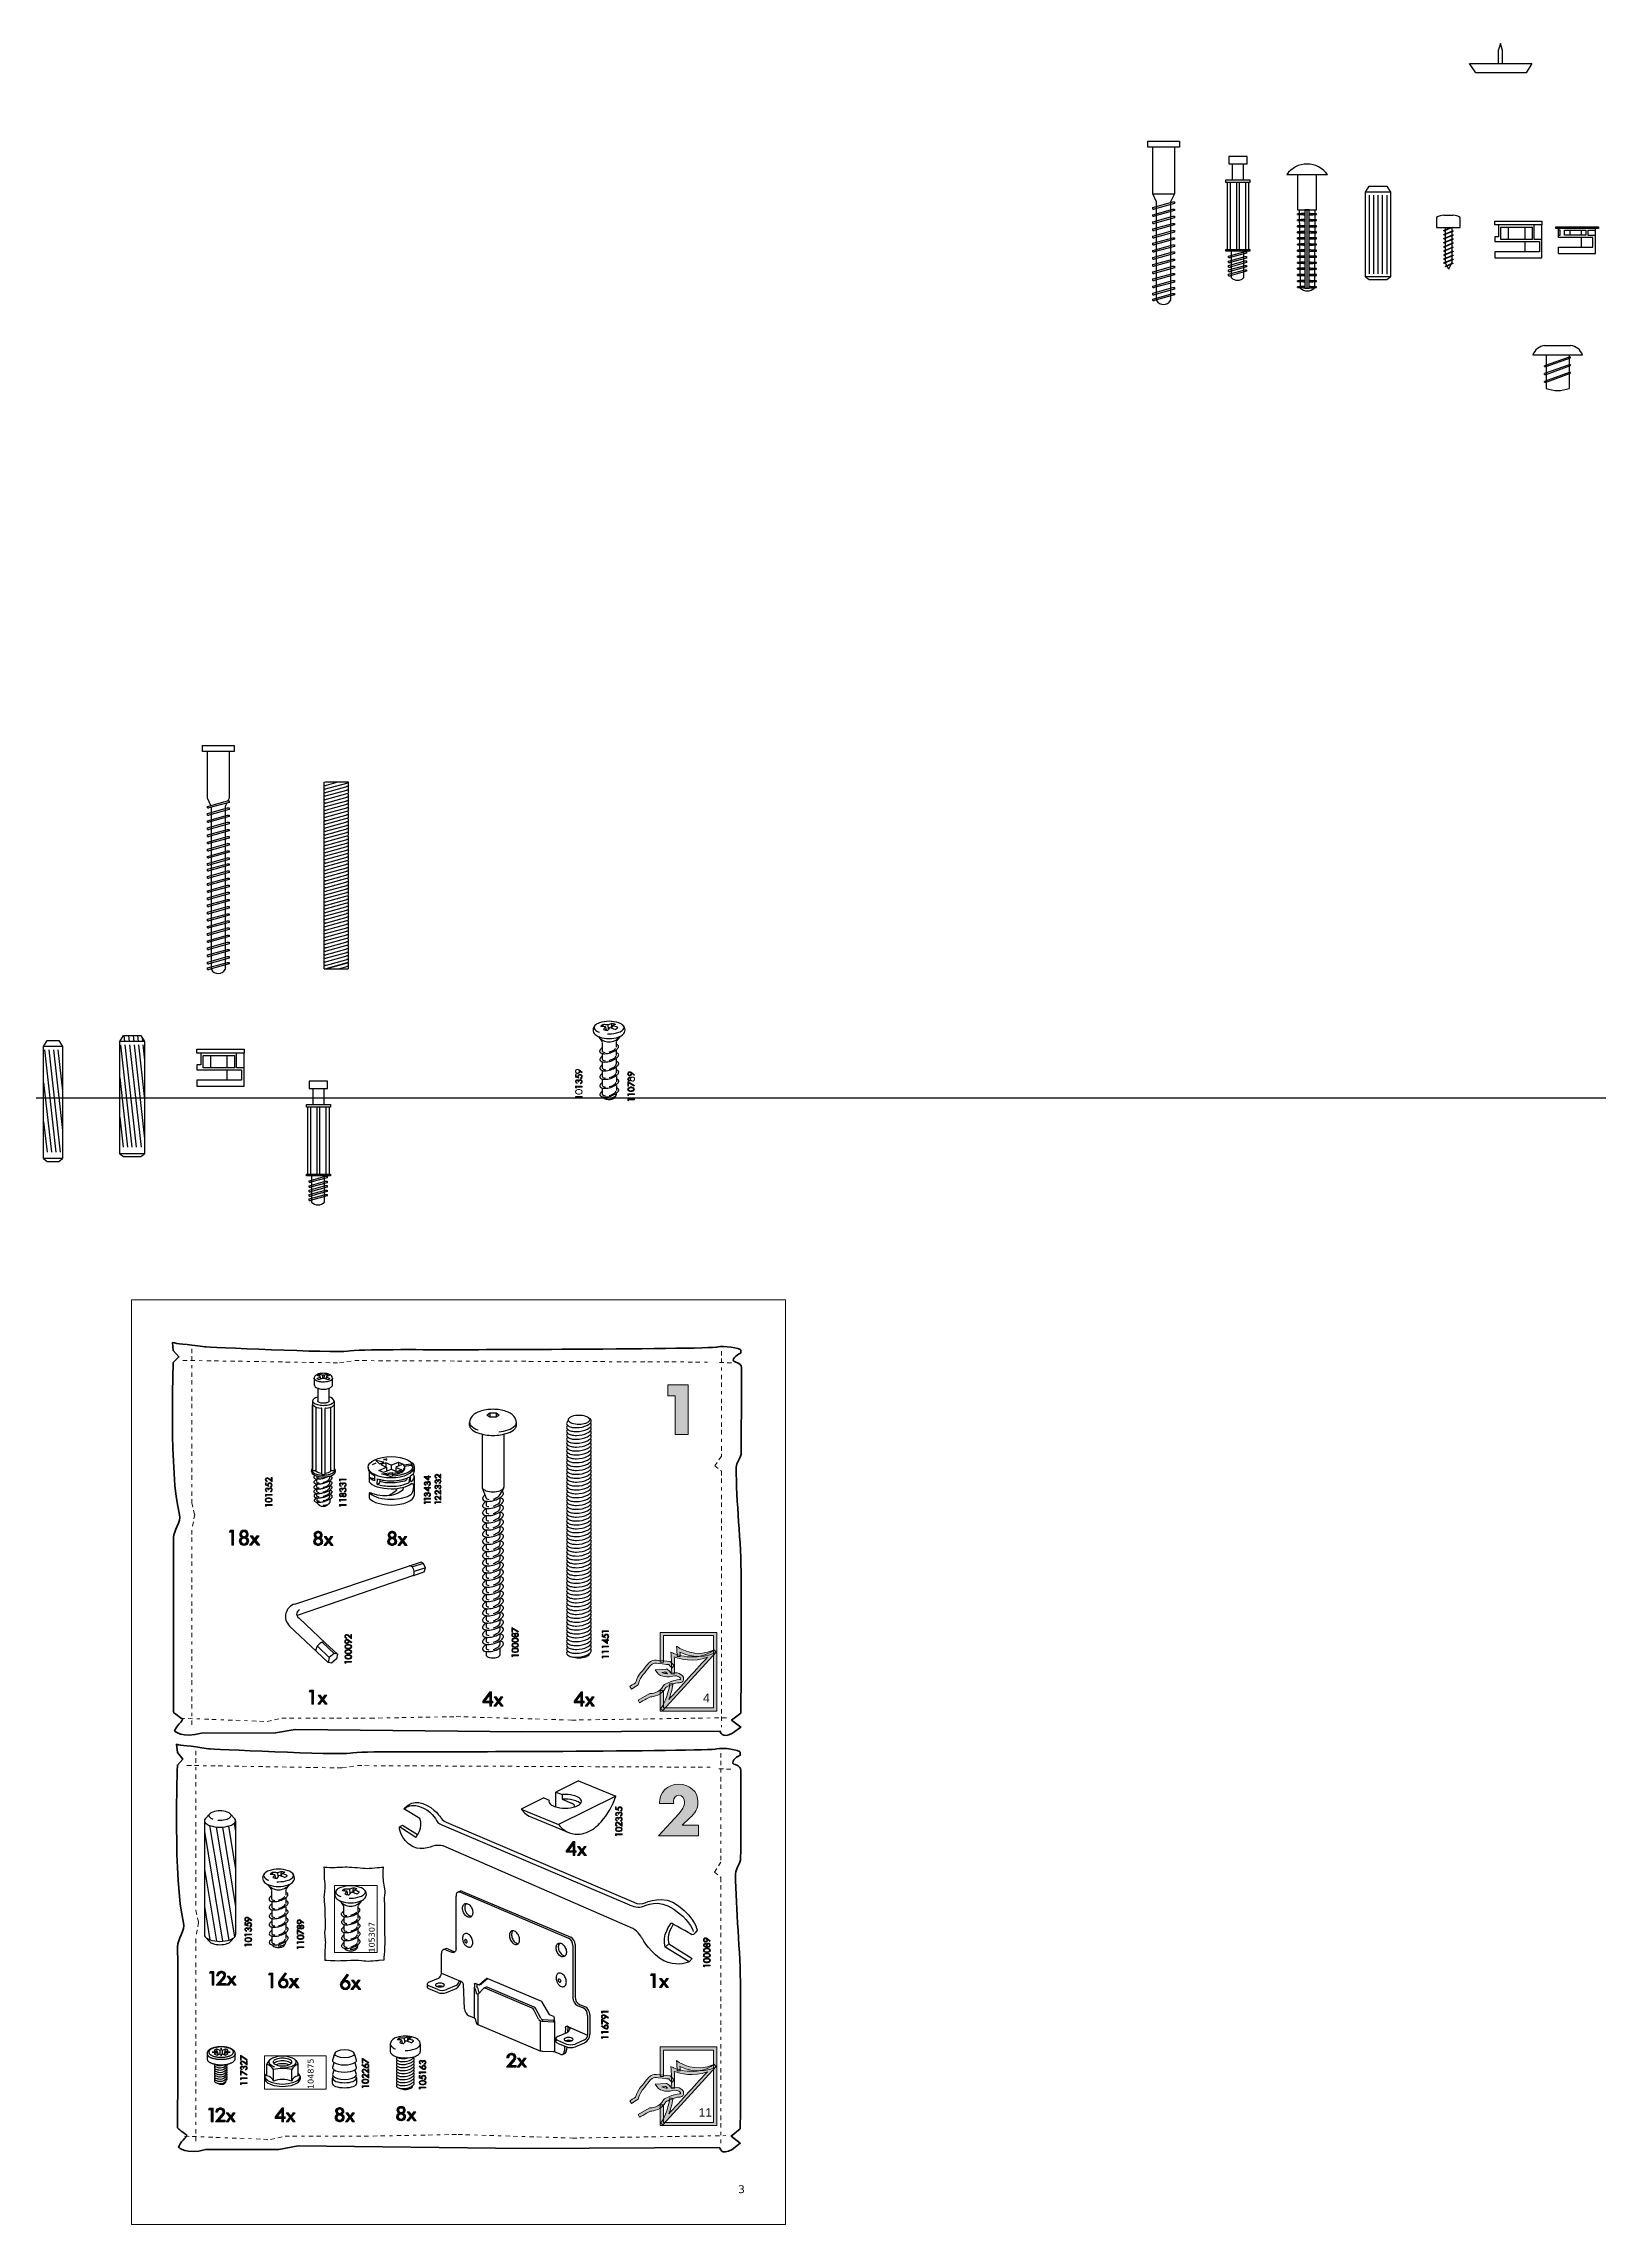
# Model space of a CAD drawing. Header units: inches. Extents: x 35 to 560, y 561 to 1057.
# Drawn here: x 217.2 to 267.1, y 560.5 to 630.6 of the extents above; entities that cross this region are included whole.
import ezdxf

# ---------------------------------------------------------------- set-up
doc = ezdxf.new("R2010")
doc.units = ezdxf.units.IN
doc.header["$MEASUREMENT"] = 0
for name, pattern in [('AI-Linetype-1', [0.635, 0.141111, -0.035278, 0.141111, -0.141111, 0.035278, -0.141111]), ('AI-Linetype-10', [0.635, 0.141111, -0.035278, 0.141111, -0.141111, 0.035278, -0.141111]), ('AI-Linetype-2', [0.635, 0.141111, -0.035278, 0.141111, -0.141111, 0.035278, -0.141111]), ('AI-Linetype-3', [0.635, 0.141111, -0.035278, 0.141111, -0.141111, 0.035278, -0.141111]), ('AI-Linetype-4', [0.635, 0.141111, -0.035278, 0.141111, -0.141111, 0.035278, -0.141111]), ('AI-Linetype-5', [0.635, 0.141111, -0.035278, 0.141111, -0.141111, 0.035278, -0.141111]), ('AI-Linetype-6', [0.635, 0.141111, -0.035278, 0.141111, -0.141111, 0.035278, -0.141111]), ('AI-Linetype-7', [0.635, 0.141111, -0.035278, 0.141111, -0.141111, 0.035278, -0.141111]), ('AI-Linetype-8', [0.635, 0.141111, -0.035278, 0.141111, -0.141111, 0.035278, -0.141111]), ('AI-Linetype-9', [0.635, 0.141111, -0.035278, 0.141111, -0.141111, 0.035278, -0.141111])]:
    doc.linetypes.add(name, pattern=pattern)
doc.layers.add('Livello 1', color=7, linetype='Continuous')
doc.styles.get("Standard").update_dxf_attribs({"font": 'Arial.ttf'})

msp = doc.modelspace()

# ---------------------------------------------------------------- texts
at = {"layer": 'Livello 1'}
for s, height, p in [('4', 0.275, (238.332, 577.289)), ('11', 0.2747, (238.191, 563.977))]:
    msp.add_text(s, height=height, dxfattribs=at).set_placement(p)
at = {"layer": 'Livello 1', "char_height": 0.18732, "attachment_point": 7, "rotation": 90}
for s, insert in [('\\fVerdanaIKEA|b0|i0|c0|p34;\\W1;105307', (227.792, 569.251)), ('\\fVerdanaIKEA|b0|i0|c0|p34;\\W1;104875', (225.83, 564.867))]:
    msp.add_mtext(s, dxfattribs=dict(at, insert=insert))
at = {"layer": 'Livello 1', "insert": (239.457, 561.518), "char_height": 0.24977, "attachment_point": 7}
msp.add_mtext('\\fVerdanaIKEA|b0|i0|c0|p34;\\W1;3', dxfattribs=at)

# ---------------------------------------------------------------- hatches: boundary and pattern name
at = {"layer": 'Livello 1'}
h = msp.add_hatch(color=256, dxfattribs=at)
h.dxf.hatch_style = 2
edge = h.paths.add_edge_path()
edge.add_spline(control_points=[(234.441, 597.515), (234.441, 597.515), (234.364, 597.571), (234.364, 597.571), (234.364, 597.571), (234.364, 597.571), (234.364, 597.571), (234.367, 597.565), (234.368, 597.557), (234.368, 597.55), (234.368, 597.515), (234.336, 597.488), (234.302, 597.488), (234.263, 597.488), (234.232, 597.52), (234.232, 597.559), (234.232, 597.595), (234.263, 597.629), (234.3, 597.629), (234.321, 597.629), (234.34, 597.619), (234.356, 597.606), (234.356, 597.606), (234.454, 597.534), (234.454, 597.534), (234.454, 597.534), (234.441, 597.515), (234.441, 597.515)], knot_values=[0, 0, 0, 0, 1, 1, 1, 2, 2, 2, 3, 3, 3, 4, 4, 4, 5, 5, 5, 6, 6, 6, 7, 7, 7, 8, 8, 8, 9, 9, 9, 9], degree=3, periodic=0)
edge = h.paths.add_edge_path()
edge.add_spline(control_points=[(234.301, 597.604), (234.278, 597.604), (234.256, 597.584), (234.256, 597.561), (234.256, 597.535), (234.276, 597.514), (234.301, 597.514), (234.326, 597.514), (234.345, 597.537), (234.345, 597.559), (234.345, 597.586), (234.324, 597.604), (234.301, 597.604)], knot_values=[0, 0, 0, 0, 0.035278, 0.035278, 0.035278, 0.070556, 0.070556, 0.070556, 0.105833, 0.105833, 0.105833, 0.141111, 0.141111, 0.141111, 0.141111], degree=3, periodic=0)
edge.add_line((234.301, 597.604), (234.301, 597.604))
h = msp.add_hatch(color=256, dxfattribs=at)
h.dxf.hatch_style = 2
edge = h.paths.add_edge_path()
edge.add_spline(control_points=[(234.326, 597.225), (234.326, 597.248), (234.318, 597.267), (234.292, 597.267), (234.27, 597.267), (234.255, 597.251), (234.255, 597.23), (234.255, 597.211), (234.268, 597.197), (234.286, 597.195), (234.286, 597.195), (234.286, 597.168), (234.286, 597.168), (234.251, 597.173), (234.232, 597.196), (234.232, 597.231), (234.232, 597.264), (234.254, 597.292), (234.29, 597.292), (234.31, 597.292), (234.327, 597.283), (234.338, 597.265), (234.347, 597.286), (234.367, 597.295), (234.39, 597.295), (234.43, 597.295), (234.454, 597.265), (234.454, 597.227), (234.454, 597.194), (234.432, 597.164), (234.397, 597.162), (234.397, 597.162), (234.397, 597.188), (234.397, 597.188), (234.418, 597.191), (234.431, 597.209), (234.431, 597.229), (234.431, 597.253), (234.412, 597.27), (234.389, 597.27), (234.362, 597.27), (234.346, 597.251), (234.348, 597.225), (234.348, 597.225), (234.326, 597.225), (234.326, 597.225)], knot_values=[0, 0, 0, 0, 1, 1, 1, 2, 2, 2, 3, 3, 3, 4, 4, 4, 5, 5, 5, 6, 6, 6, 7, 7, 7, 8, 8, 8, 9, 9, 9, 10, 10, 10, 11, 11, 11, 12, 12, 12, 13, 13, 13, 14, 14, 14, 15, 15, 15, 15], degree=3, periodic=0)
h = msp.add_hatch(color=256, dxfattribs=at)
h.dxf.hatch_style = 2
edge = h.paths.add_edge_path()
edge.add_spline(control_points=[(234.261, 597.393), (234.261, 597.393), (234.305, 597.379), (234.305, 597.379), (234.305, 597.379), (234.304, 597.394), (234.304, 597.394), (234.304, 597.436), (234.339, 597.463), (234.378, 597.463), (234.423, 597.463), (234.454, 597.428), (234.454, 597.384), (234.454, 597.358), (234.44, 597.331), (234.417, 597.319), (234.417, 597.319), (234.398, 597.339), (234.398, 597.339), (234.416, 597.345), (234.43, 597.367), (234.43, 597.386), (234.43, 597.415), (234.406, 597.437), (234.378, 597.437), (234.35, 597.437), (234.327, 597.414), (234.327, 597.386), (234.327, 597.371), (234.334, 597.356), (234.346, 597.347), (234.346, 597.347), (234.346, 597.342), (234.346, 597.342), (234.346, 597.342), (234.237, 597.374), (234.237, 597.374), (234.237, 597.374), (234.237, 597.459), (234.237, 597.459), (234.237, 597.459), (234.261, 597.459), (234.261, 597.459), (234.261, 597.459), (234.261, 597.393), (234.261, 597.393)], knot_values=[0, 0, 0, 0, 1, 1, 1, 2, 2, 2, 3, 3, 3, 4, 4, 4, 5, 5, 5, 6, 6, 6, 7, 7, 7, 8, 8, 8, 9, 9, 9, 10, 10, 10, 11, 11, 11, 12, 12, 12, 13, 13, 13, 14, 14, 14, 15, 15, 15, 15], degree=3, periodic=0)
h = msp.add_hatch(color=256, dxfattribs=at)
h.dxf.hatch_style = 2
h.paths.add_polyline_path([(234.261, 597.019), (234.237, 597.034), (234.237, 597.081), (234.45, 597.081), (234.45, 597.056), (234.261, 597.056)])
h = msp.add_hatch(color=256, dxfattribs=at)
h.dxf.hatch_style = 2
edge = h.paths.add_edge_path()
edge.add_spline(control_points=[(236.118, 597.433), (236.118, 597.433), (236.042, 597.49), (236.042, 597.49), (236.042, 597.49), (236.041, 597.489), (236.041, 597.489), (236.042, 597.488), (236.043, 597.484), (236.044, 597.479), (236.044, 597.479), (236.045, 597.469), (236.045, 597.469), (236.045, 597.451), (236.038, 597.436), (236.025, 597.425), (236.012, 597.413), (235.997, 597.407), (235.98, 597.407), (235.961, 597.407), (235.944, 597.414), (235.93, 597.427), (235.917, 597.441), (235.91, 597.458), (235.91, 597.477), (235.91, 597.496), (235.916, 597.512), (235.93, 597.527), (235.943, 597.541), (235.959, 597.548), (235.978, 597.548), (235.988, 597.548), (235.998, 597.546), (236.007, 597.541), (236.016, 597.537), (236.025, 597.531), (236.034, 597.525), (236.034, 597.525), (236.131, 597.452), (236.131, 597.452), (236.131, 597.452), (236.118, 597.433), (236.118, 597.433)], knot_values=[0, 0, 0, 0, 1, 1, 1, 2, 2, 2, 3, 3, 3, 4, 4, 4, 5, 5, 5, 6, 6, 6, 7, 7, 7, 8, 8, 8, 9, 9, 9, 10, 10, 10, 11, 11, 11, 12, 12, 12, 13, 13, 13, 14, 14, 14, 14], degree=3, periodic=0)
edge = h.paths.add_edge_path()
edge.add_spline(control_points=[(236.009, 597.51), (236.005, 597.514), (236, 597.517), (235.995, 597.519), (235.989, 597.522), (235.984, 597.523), (235.978, 597.523), (235.967, 597.523), (235.957, 597.518), (235.947, 597.51), (235.938, 597.501), (235.933, 597.491), (235.933, 597.479), (235.933, 597.467), (235.938, 597.456), (235.947, 597.446), (235.955, 597.437), (235.966, 597.432), (235.978, 597.432), (235.99, 597.432), (236, 597.437), (236.008, 597.445), (236.016, 597.454), (236.021, 597.463), (236.023, 597.474), (236.023, 597.474), (236.023, 597.476), (236.023, 597.476), (236.023, 597.476), (236.023, 597.478), (236.023, 597.478), (236.023, 597.491), (236.018, 597.501), (236.009, 597.51)], knot_values=[0, 0, 0, 0, 0.035278, 0.035278, 0.035278, 0.070556, 0.070556, 0.070556, 0.105833, 0.105833, 0.105833, 0.141111, 0.141111, 0.141111, 0.176389, 0.176389, 0.176389, 0.211667, 0.211667, 0.211667, 0.246944, 0.246944, 0.246944, 0.282222, 0.282222, 0.282222, 0.3175, 0.3175, 0.3175, 0.352778, 0.352778, 0.352778, 0.388056, 0.388056, 0.388056, 0.388056], degree=3, periodic=0)
edge.add_line((236.009, 597.51), (236.009, 597.51))
h = msp.add_hatch(color=256, dxfattribs=at)
h.dxf.hatch_style = 2
h.paths.add_polyline_path([(235.939, 597.079), (235.914, 597.079), (235.914, 597.233), (236.131, 597.1), (236.119, 597.079), (235.939, 597.189)])
h = msp.add_hatch(color=256, dxfattribs=at)
h.dxf.hatch_style = 2
h.paths.add_polyline_path([(234.261, 596.693), (234.237, 596.707), (234.237, 596.755), (234.45, 596.755), (234.45, 596.73), (234.261, 596.73)])
h = msp.add_hatch(color=256, dxfattribs=at)
h.dxf.hatch_style = 2
h.paths.add_polyline_path([(235.939, 596.775), (235.914, 596.789), (235.914, 596.837), (236.127, 596.837), (236.127, 596.812), (235.939, 596.812)])
h = msp.add_hatch(color=256, dxfattribs=at)
h.dxf.hatch_style = 2
h.paths.add_polyline_path([(235.939, 596.611), (235.914, 596.626), (235.914, 596.674), (236.127, 596.674), (236.127, 596.648), (235.939, 596.648)])
at = {"layer": 'Livello 1', "true_color": 0xffffff}
h = msp.add_hatch(color=7, dxfattribs=at)
h.dxf.hatch_style = 2
h.paths.add_polyline_path([(237.206, 587.136), (237.206, 587.487), (237.85, 587.487), (237.85, 585.891), (237.435, 585.891), (237.435, 587.136)])
at = {"layer": 'Livello 1', "true_color": 0x010101}
h = msp.add_hatch(color=18, dxfattribs=at)
h.dxf.hatch_style = 2
edge = h.paths.add_edge_path()
edge.add_spline(control_points=[(224.469, 584.51), (224.469, 584.51), (224.493, 584.51), (224.493, 584.51), (224.493, 584.51), (224.493, 584.373), (224.493, 584.373), (224.493, 584.373), (224.379, 584.466), (224.379, 584.466), (224.368, 584.475), (224.355, 584.485), (224.34, 584.485), (224.318, 584.485), (224.3, 584.465), (224.3, 584.443), (224.3, 584.421), (224.317, 584.403), (224.339, 584.402), (224.339, 584.402), (224.339, 584.376), (224.339, 584.376), (224.301, 584.38), (224.276, 584.404), (224.276, 584.443), (224.276, 584.479), (224.302, 584.51), (224.339, 584.51), (224.355, 584.51), (224.371, 584.504), (224.383, 584.494), (224.383, 584.494), (224.469, 584.424), (224.469, 584.424), (224.469, 584.424), (224.469, 584.51), (224.469, 584.51)], knot_values=[0, 0, 0, 0, 1, 1, 1, 2, 2, 2, 3, 3, 3, 4, 4, 4, 5, 5, 5, 6, 6, 6, 7, 7, 7, 8, 8, 8, 9, 9, 9, 10, 10, 10, 11, 11, 11, 12, 12, 12, 12], degree=3, periodic=0)
h = msp.add_hatch(color=18, dxfattribs=at)
h.dxf.hatch_style = 2
edge = h.paths.add_edge_path()
edge.add_spline(control_points=[(224.304, 584.279), (224.304, 584.279), (224.348, 584.266), (224.348, 584.266), (224.348, 584.266), (224.347, 584.281), (224.347, 584.281), (224.347, 584.322), (224.383, 584.349), (224.422, 584.349), (224.467, 584.349), (224.497, 584.314), (224.497, 584.27), (224.497, 584.244), (224.483, 584.218), (224.46, 584.205), (224.46, 584.205), (224.441, 584.225), (224.441, 584.225), (224.459, 584.232), (224.473, 584.253), (224.473, 584.272), (224.473, 584.301), (224.449, 584.324), (224.421, 584.324), (224.393, 584.324), (224.37, 584.3), (224.37, 584.273), (224.37, 584.258), (224.377, 584.242), (224.389, 584.233), (224.389, 584.233), (224.389, 584.228), (224.389, 584.228), (224.389, 584.228), (224.28, 584.261), (224.28, 584.261), (224.28, 584.261), (224.28, 584.346), (224.28, 584.346), (224.28, 584.346), (224.304, 584.346), (224.304, 584.346), (224.304, 584.346), (224.304, 584.279), (224.304, 584.279)], knot_values=[0, 0, 0, 0, 1, 1, 1, 2, 2, 2, 3, 3, 3, 4, 4, 4, 5, 5, 5, 6, 6, 6, 7, 7, 7, 8, 8, 8, 9, 9, 9, 10, 10, 10, 11, 11, 11, 12, 12, 12, 13, 13, 13, 14, 14, 14, 15, 15, 15, 15], degree=3, periodic=0)
h = msp.add_hatch(color=18, dxfattribs=at)
h.dxf.hatch_style = 2
edge = h.paths.add_edge_path()
edge.add_spline(control_points=[(226.749, 584.275), (226.749, 584.297), (226.74, 584.316), (226.715, 584.316), (226.693, 584.316), (226.678, 584.3), (226.678, 584.279), (226.678, 584.26), (226.69, 584.247), (226.709, 584.244), (226.709, 584.244), (226.709, 584.218), (226.709, 584.218), (226.674, 584.223), (226.655, 584.245), (226.655, 584.28), (226.655, 584.314), (226.677, 584.342), (226.712, 584.342), (226.733, 584.342), (226.75, 584.333), (226.76, 584.315), (226.77, 584.335), (226.79, 584.345), (226.813, 584.345), (226.853, 584.345), (226.877, 584.315), (226.877, 584.277), (226.877, 584.243), (226.855, 584.214), (226.82, 584.212), (226.82, 584.212), (226.82, 584.238), (226.82, 584.238), (226.841, 584.24), (226.854, 584.258), (226.854, 584.279), (226.854, 584.302), (226.835, 584.319), (226.812, 584.319), (226.785, 584.319), (226.769, 584.301), (226.771, 584.275), (226.771, 584.275), (226.749, 584.275), (226.749, 584.275)], knot_values=[0, 0, 0, 0, 1, 1, 1, 2, 2, 2, 3, 3, 3, 4, 4, 4, 5, 5, 5, 6, 6, 6, 7, 7, 7, 8, 8, 8, 9, 9, 9, 10, 10, 10, 11, 11, 11, 12, 12, 12, 13, 13, 13, 14, 14, 14, 15, 15, 15, 15], degree=3, periodic=0)
h = msp.add_hatch(color=18, dxfattribs=at)
h.dxf.hatch_style = 2
h.paths.add_polyline_path([(226.684, 584.395), (226.66, 584.409), (226.66, 584.457), (226.872, 584.457), (226.872, 584.432), (226.684, 584.432)])
at = {"layer": 'Livello 1', "true_color": 0xffffff}
h = msp.add_hatch(color=7, dxfattribs=at)
h.dxf.hatch_style = 2
h.paths.add_polyline_path([(229.532, 584.565), (229.532, 584.544), (229.579, 584.544), (229.579, 584.519), (229.532, 584.519), (229.532, 584.423), (229.509, 584.423), (229.378, 584.523), (229.378, 584.544), (229.509, 584.544), (229.509, 584.565)])
h.paths.add_polyline_path([(229.509, 584.519), (229.42, 584.519), (229.509, 584.452)])
h = msp.add_hatch(color=7, dxfattribs=at)
h.dxf.hatch_style = 2
edge = h.paths.add_edge_path()
edge.add_spline(control_points=[(229.477, 584.348), (229.48, 584.359), (229.486, 584.367), (229.495, 584.373), (229.503, 584.38), (229.513, 584.383), (229.524, 584.383), (229.542, 584.383), (229.556, 584.377), (229.567, 584.364), (229.578, 584.352), (229.583, 584.336), (229.583, 584.317), (229.583, 584.3), (229.578, 584.285), (229.567, 584.272), (229.556, 584.26), (229.542, 584.253), (229.523, 584.252), (229.523, 584.252), (229.523, 584.279), (229.523, 584.279), (229.535, 584.279), (229.544, 584.283), (229.55, 584.291), (229.556, 584.298), (229.56, 584.307), (229.56, 584.317), (229.56, 584.329), (229.556, 584.338), (229.55, 584.345), (229.543, 584.353), (229.535, 584.356), (229.524, 584.356), (229.513, 584.356), (229.505, 584.352), (229.498, 584.345), (229.492, 584.337), (229.488, 584.326), (229.488, 584.312), (229.488, 584.312), (229.488, 584.301), (229.488, 584.301), (229.488, 584.301), (229.466, 584.301), (229.466, 584.301), (229.466, 584.301), (229.466, 584.311), (229.466, 584.311), (229.466, 584.324), (229.463, 584.334), (229.457, 584.341), (229.45, 584.348), (229.442, 584.352), (229.432, 584.352), (229.423, 584.352), (229.415, 584.348), (229.41, 584.342), (229.404, 584.336), (229.401, 584.328), (229.401, 584.318), (229.401, 584.308), (229.404, 584.3), (229.41, 584.293), (229.416, 584.286), (229.423, 584.283), (229.433, 584.282), (229.433, 584.282), (229.433, 584.256), (229.433, 584.256), (229.416, 584.257), (229.403, 584.264), (229.393, 584.276), (229.383, 584.288), (229.378, 584.302), (229.378, 584.319), (229.378, 584.336), (229.383, 584.35), (229.393, 584.361), (229.403, 584.372), (229.416, 584.378), (229.432, 584.378), (229.442, 584.378), (229.451, 584.375), (229.459, 584.37), (229.467, 584.364), (229.473, 584.357), (229.477, 584.348)], knot_values=[0, 0, 0, 0, 0.035278, 0.035278, 0.035278, 0.070556, 0.070556, 0.070556, 0.105833, 0.105833, 0.105833, 0.141111, 0.141111, 0.141111, 0.176389, 0.176389, 0.176389, 0.211667, 0.211667, 0.211667, 0.246944, 0.246944, 0.246944, 0.282222, 0.282222, 0.282222, 0.3175, 0.3175, 0.3175, 0.352778, 0.352778, 0.352778, 0.388056, 0.388056, 0.388056, 0.423333, 0.423333, 0.423333, 0.458611, 0.458611, 0.458611, 0.493889, 0.493889, 0.493889, 0.529167, 0.529167, 0.529167, 0.564444, 0.564444, 0.564444, 0.599722, 0.599722, 0.599722, 0.635, 0.635, 0.635, 0.670278, 0.670278, 0.670278, 0.705556, 0.705556, 0.705556, 0.740833, 0.740833, 0.740833, 0.776111, 0.776111, 0.776111, 0.811389, 0.811389, 0.811389, 0.846667, 0.846667, 0.846667, 0.881944, 0.881944, 0.881944, 0.917222, 0.917222, 0.917222, 0.9525, 0.9525, 0.9525, 0.987778, 0.987778, 0.987778, 1.023056, 1.023056, 1.023056, 1.023056], degree=3, periodic=0)
edge.add_line((229.477, 584.348), (229.477, 584.348))
h = msp.add_hatch(color=7, dxfattribs=at)
h.dxf.hatch_style = 2
edge = h.paths.add_edge_path()
edge.add_spline(control_points=[(229.917, 584.621), (229.917, 584.621), (229.917, 584.482), (229.917, 584.482), (229.917, 584.482), (229.823, 584.564), (229.823, 584.564), (229.809, 584.575), (229.8, 584.582), (229.793, 584.585), (229.787, 584.588), (229.781, 584.589), (229.775, 584.589), (229.765, 584.589), (229.757, 584.586), (229.75, 584.579), (229.744, 584.572), (229.741, 584.564), (229.741, 584.555), (229.741, 584.544), (229.745, 584.535), (229.752, 584.527), (229.759, 584.52), (229.769, 584.515), (229.782, 584.514), (229.782, 584.514), (229.782, 584.487), (229.782, 584.487), (229.762, 584.489), (229.745, 584.496), (229.734, 584.509), (229.722, 584.522), (229.717, 584.537), (229.717, 584.555), (229.717, 584.573), (229.722, 584.587), (229.733, 584.598), (229.743, 584.61), (229.757, 584.616), (229.775, 584.616), (229.783, 584.616), (229.792, 584.614), (229.8, 584.61), (229.808, 584.607), (229.817, 584.601), (229.825, 584.594), (229.825, 584.594), (229.893, 584.535), (229.893, 584.535), (229.893, 584.535), (229.893, 584.621), (229.893, 584.621), (229.893, 584.621), (229.917, 584.621), (229.917, 584.621)], knot_values=[0, 0, 0, 0, 1, 1, 1, 2, 2, 2, 3, 3, 3, 4, 4, 4, 5, 5, 5, 6, 6, 6, 7, 7, 7, 8, 8, 8, 9, 9, 9, 10, 10, 10, 11, 11, 11, 12, 12, 12, 13, 13, 13, 14, 14, 14, 15, 15, 15, 16, 16, 16, 17, 17, 17, 18, 18, 18, 18], degree=3, periodic=0)
h = msp.add_hatch(color=7, dxfattribs=at)
h.dxf.hatch_style = 2
edge = h.paths.add_edge_path()
edge.add_spline(control_points=[(229.815, 584.416), (229.819, 584.426), (229.825, 584.435), (229.833, 584.441), (229.842, 584.447), (229.852, 584.45), (229.863, 584.45), (229.881, 584.45), (229.895, 584.444), (229.905, 584.432), (229.916, 584.42), (229.922, 584.404), (229.922, 584.385), (229.922, 584.367), (229.916, 584.352), (229.906, 584.34), (229.895, 584.327), (229.88, 584.321), (229.862, 584.32), (229.862, 584.32), (229.862, 584.346), (229.862, 584.346), (229.873, 584.347), (229.882, 584.351), (229.889, 584.358), (229.895, 584.366), (229.898, 584.375), (229.898, 584.385), (229.898, 584.396), (229.895, 584.406), (229.888, 584.413), (229.882, 584.42), (229.873, 584.424), (229.863, 584.424), (229.852, 584.424), (229.843, 584.42), (229.837, 584.412), (229.83, 584.405), (229.827, 584.394), (229.827, 584.38), (229.827, 584.38), (229.827, 584.368), (229.827, 584.368), (229.827, 584.368), (229.805, 584.368), (229.805, 584.368), (229.805, 584.368), (229.805, 584.379), (229.805, 584.379), (229.805, 584.391), (229.802, 584.401), (229.795, 584.408), (229.789, 584.416), (229.781, 584.419), (229.771, 584.419), (229.761, 584.419), (229.754, 584.416), (229.748, 584.41), (229.743, 584.404), (229.74, 584.395), (229.74, 584.385), (229.74, 584.376), (229.743, 584.368), (229.749, 584.361), (229.754, 584.354), (229.762, 584.35), (229.772, 584.349), (229.772, 584.349), (229.772, 584.323), (229.772, 584.323), (229.755, 584.325), (229.742, 584.331), (229.732, 584.343), (229.722, 584.355), (229.717, 584.369), (229.717, 584.386), (229.717, 584.403), (229.722, 584.417), (229.732, 584.428), (229.741, 584.44), (229.754, 584.445), (229.77, 584.445), (229.78, 584.445), (229.789, 584.443), (229.798, 584.437), (229.806, 584.432), (229.812, 584.425), (229.815, 584.416)], knot_values=[0, 0, 0, 0, 0.035278, 0.035278, 0.035278, 0.070556, 0.070556, 0.070556, 0.105833, 0.105833, 0.105833, 0.141111, 0.141111, 0.141111, 0.176389, 0.176389, 0.176389, 0.211667, 0.211667, 0.211667, 0.246944, 0.246944, 0.246944, 0.282222, 0.282222, 0.282222, 0.3175, 0.3175, 0.3175, 0.352778, 0.352778, 0.352778, 0.388056, 0.388056, 0.388056, 0.423333, 0.423333, 0.423333, 0.458611, 0.458611, 0.458611, 0.493889, 0.493889, 0.493889, 0.529167, 0.529167, 0.529167, 0.564444, 0.564444, 0.564444, 0.599722, 0.599722, 0.599722, 0.635, 0.635, 0.635, 0.670278, 0.670278, 0.670278, 0.705556, 0.705556, 0.705556, 0.740833, 0.740833, 0.740833, 0.776111, 0.776111, 0.776111, 0.811389, 0.811389, 0.811389, 0.846667, 0.846667, 0.846667, 0.881944, 0.881944, 0.881944, 0.917222, 0.917222, 0.917222, 0.9525, 0.9525, 0.9525, 0.987778, 0.987778, 0.987778, 1.023056, 1.023056, 1.023056, 1.023056], degree=3, periodic=0)
edge.add_line((229.815, 584.416), (229.815, 584.416))
at = {"layer": 'Livello 1', "true_color": 0x010101}
h = msp.add_hatch(color=18, dxfattribs=at)
h.dxf.hatch_style = 2
edge = h.paths.add_edge_path()
edge.add_spline(control_points=[(224.369, 584.111), (224.369, 584.134), (224.361, 584.153), (224.335, 584.153), (224.314, 584.153), (224.299, 584.137), (224.299, 584.116), (224.299, 584.097), (224.311, 584.084), (224.329, 584.081), (224.329, 584.081), (224.329, 584.055), (224.329, 584.055), (224.294, 584.06), (224.276, 584.082), (224.276, 584.117), (224.276, 584.151), (224.297, 584.179), (224.333, 584.179), (224.354, 584.179), (224.371, 584.169), (224.381, 584.151), (224.391, 584.172), (224.411, 584.182), (224.434, 584.182), (224.473, 584.182), (224.497, 584.152), (224.497, 584.114), (224.497, 584.08), (224.475, 584.05), (224.44, 584.049), (224.44, 584.049), (224.44, 584.074), (224.44, 584.074), (224.461, 584.077), (224.474, 584.095), (224.474, 584.116), (224.474, 584.139), (224.456, 584.156), (224.432, 584.156), (224.405, 584.156), (224.389, 584.138), (224.391, 584.111), (224.391, 584.111), (224.369, 584.111), (224.369, 584.111)], knot_values=[0, 0, 0, 0, 1, 1, 1, 2, 2, 2, 3, 3, 3, 4, 4, 4, 5, 5, 5, 6, 6, 6, 7, 7, 7, 8, 8, 8, 9, 9, 9, 10, 10, 10, 11, 11, 11, 12, 12, 12, 13, 13, 13, 14, 14, 14, 15, 15, 15, 15], degree=3, periodic=0)
h = msp.add_hatch(color=18, dxfattribs=at)
h.dxf.hatch_style = 2
edge = h.paths.add_edge_path()
edge.add_spline(control_points=[(224.386, 583.715), (224.343, 583.715), (224.276, 583.734), (224.276, 583.789), (224.276, 583.844), (224.343, 583.863), (224.386, 583.863), (224.43, 583.863), (224.497, 583.844), (224.497, 583.789), (224.497, 583.734), (224.43, 583.715), (224.386, 583.715)], knot_values=[0, 0, 0, 0, 0.035278, 0.035278, 0.035278, 0.070556, 0.070556, 0.070556, 0.105833, 0.105833, 0.105833, 0.141111, 0.141111, 0.141111, 0.141111], degree=3, periodic=0)
edge.add_line((224.386, 583.715), (224.386, 583.715))
edge = h.paths.add_edge_path()
edge.add_spline(control_points=[(224.386, 583.74), (224.416, 583.74), (224.474, 583.751), (224.474, 583.789), (224.474, 583.827), (224.416, 583.838), (224.386, 583.838), (224.357, 583.838), (224.298, 583.827), (224.298, 583.789), (224.298, 583.751), (224.357, 583.74), (224.386, 583.74)], knot_values=[0, 0, 0, 0, 0.035278, 0.035278, 0.035278, 0.070556, 0.070556, 0.070556, 0.105833, 0.105833, 0.105833, 0.141111, 0.141111, 0.141111, 0.141111], degree=3, periodic=0)
edge.add_line((224.386, 583.74), (224.386, 583.74))
h = msp.add_hatch(color=18, dxfattribs=at)
h.dxf.hatch_style = 2
h.paths.add_polyline_path([(224.304, 583.905), (224.28, 583.92), (224.28, 583.968), (224.493, 583.968), (224.493, 583.942), (224.304, 583.942)])
h = msp.add_hatch(color=18, dxfattribs=at)
h.dxf.hatch_style = 2
h.paths.add_polyline_path([(224.304, 583.579), (224.28, 583.594), (224.28, 583.642), (224.493, 583.642), (224.493, 583.616), (224.304, 583.616)])
h = msp.add_hatch(color=18, dxfattribs=at)
h.dxf.hatch_style = 2
edge = h.paths.add_edge_path()
edge.add_spline(control_points=[(226.749, 584.111), (226.749, 584.134), (226.74, 584.153), (226.715, 584.153), (226.693, 584.153), (226.678, 584.137), (226.678, 584.116), (226.678, 584.097), (226.69, 584.084), (226.709, 584.081), (226.709, 584.081), (226.709, 584.055), (226.709, 584.055), (226.674, 584.06), (226.655, 584.082), (226.655, 584.117), (226.655, 584.151), (226.677, 584.179), (226.712, 584.179), (226.733, 584.179), (226.75, 584.17), (226.76, 584.151), (226.77, 584.172), (226.79, 584.182), (226.813, 584.182), (226.853, 584.182), (226.877, 584.152), (226.877, 584.114), (226.877, 584.08), (226.855, 584.05), (226.82, 584.049), (226.82, 584.049), (226.82, 584.074), (226.82, 584.074), (226.841, 584.077), (226.854, 584.095), (226.854, 584.116), (226.854, 584.139), (226.835, 584.156), (226.812, 584.156), (226.785, 584.156), (226.769, 584.138), (226.771, 584.111), (226.771, 584.111), (226.749, 584.111), (226.749, 584.111)], knot_values=[0, 0, 0, 0, 1, 1, 1, 2, 2, 2, 3, 3, 3, 4, 4, 4, 5, 5, 5, 6, 6, 6, 7, 7, 7, 8, 8, 8, 9, 9, 9, 10, 10, 10, 11, 11, 11, 12, 12, 12, 13, 13, 13, 14, 14, 14, 15, 15, 15, 15], degree=3, periodic=0)
h = msp.add_hatch(color=18, dxfattribs=at)
h.dxf.hatch_style = 2
edge = h.paths.add_edge_path()
edge.add_spline(control_points=[(226.762, 583.919), (226.752, 583.902), (226.735, 583.891), (226.714, 583.891), (226.68, 583.891), (226.655, 583.918), (226.655, 583.952), (226.655, 583.986), (226.68, 584.013), (226.714, 584.013), (226.735, 584.013), (226.752, 584.003), (226.762, 583.985), (226.77, 584.007), (226.79, 584.019), (226.813, 584.019), (226.853, 584.019), (226.877, 583.988), (226.877, 583.952), (226.877, 583.916), (226.853, 583.886), (226.813, 583.886), (226.79, 583.886), (226.77, 583.897), (226.762, 583.919)], knot_values=[0, 0, 0, 0, 0.035278, 0.035278, 0.035278, 0.070556, 0.070556, 0.070556, 0.105833, 0.105833, 0.105833, 0.141111, 0.141111, 0.141111, 0.176389, 0.176389, 0.176389, 0.211667, 0.211667, 0.211667, 0.246944, 0.246944, 0.246944, 0.282222, 0.282222, 0.282222, 0.282222], degree=3, periodic=0)
edge.add_line((226.762, 583.919), (226.762, 583.919))
edge = h.paths.add_edge_path()
edge.add_spline(control_points=[(226.714, 583.916), (226.731, 583.916), (226.751, 583.934), (226.751, 583.952), (226.751, 583.97), (226.731, 583.988), (226.714, 583.988), (226.694, 583.988), (226.678, 583.971), (226.678, 583.952), (226.678, 583.933), (226.694, 583.916), (226.714, 583.916)], knot_values=[0, 0, 0, 0, 0.035278, 0.035278, 0.035278, 0.070556, 0.070556, 0.070556, 0.105833, 0.105833, 0.105833, 0.141111, 0.141111, 0.141111, 0.141111], degree=3, periodic=0)
edge.add_line((226.714, 583.916), (226.714, 583.916))
edge = h.paths.add_edge_path()
edge.add_spline(control_points=[(226.813, 583.911), (226.835, 583.911), (226.853, 583.931), (226.853, 583.952), (226.853, 583.973), (226.835, 583.993), (226.813, 583.993), (226.791, 583.993), (226.773, 583.974), (226.773, 583.952), (226.773, 583.931), (226.791, 583.911), (226.813, 583.911)], knot_values=[0, 0, 0, 0, 0.035278, 0.035278, 0.035278, 0.070556, 0.070556, 0.070556, 0.105833, 0.105833, 0.105833, 0.141111, 0.141111, 0.141111, 0.141111], degree=3, periodic=0)
edge.add_line((226.813, 583.911), (226.813, 583.911))
h = msp.add_hatch(color=18, dxfattribs=at)
h.dxf.hatch_style = 2
h.paths.add_polyline_path([(226.684, 583.742), (226.66, 583.757), (226.66, 583.805), (226.872, 583.805), (226.872, 583.779), (226.684, 583.779)])
h = msp.add_hatch(color=18, dxfattribs=at)
h.dxf.hatch_style = 2
h.paths.add_polyline_path([(226.684, 583.579), (226.66, 583.594), (226.66, 583.642), (226.872, 583.642), (226.872, 583.616), (226.684, 583.616)])
at = {"layer": 'Livello 1', "true_color": 0xffffff}
h = msp.add_hatch(color=7, dxfattribs=at)
h.dxf.hatch_style = 2
h.paths.add_polyline_path([(229.532, 584.211), (229.532, 584.19), (229.579, 584.19), (229.579, 584.165), (229.532, 584.165), (229.532, 584.069), (229.509, 584.069), (229.378, 584.168), (229.378, 584.19), (229.509, 584.19), (229.509, 584.211)])
h.paths.add_polyline_path([(229.509, 584.165), (229.42, 584.165), (229.509, 584.097)])
h = msp.add_hatch(color=7, dxfattribs=at)
h.dxf.hatch_style = 2
edge = h.paths.add_edge_path()
edge.add_spline(control_points=[(229.477, 583.994), (229.48, 584.005), (229.486, 584.013), (229.495, 584.019), (229.503, 584.025), (229.513, 584.028), (229.524, 584.028), (229.542, 584.028), (229.556, 584.022), (229.567, 584.01), (229.578, 583.998), (229.583, 583.982), (229.583, 583.963), (229.583, 583.946), (229.578, 583.931), (229.567, 583.918), (229.556, 583.906), (229.542, 583.899), (229.523, 583.898), (229.523, 583.898), (229.523, 583.924), (229.523, 583.924), (229.535, 583.925), (229.544, 583.929), (229.55, 583.936), (229.556, 583.944), (229.56, 583.953), (229.56, 583.963), (229.56, 583.975), (229.556, 583.984), (229.55, 583.991), (229.543, 583.998), (229.535, 584.002), (229.524, 584.002), (229.513, 584.002), (229.505, 583.998), (229.498, 583.991), (229.492, 583.983), (229.488, 583.972), (229.488, 583.958), (229.488, 583.958), (229.488, 583.947), (229.488, 583.947), (229.488, 583.947), (229.466, 583.947), (229.466, 583.947), (229.466, 583.947), (229.466, 583.957), (229.466, 583.957), (229.466, 583.97), (229.463, 583.979), (229.457, 583.987), (229.45, 583.994), (229.442, 583.997), (229.432, 583.997), (229.423, 583.997), (229.415, 583.994), (229.41, 583.988), (229.404, 583.982), (229.401, 583.974), (229.401, 583.964), (229.401, 583.954), (229.404, 583.946), (229.41, 583.939), (229.416, 583.932), (229.423, 583.928), (229.433, 583.928), (229.433, 583.928), (229.433, 583.902), (229.433, 583.902), (229.416, 583.903), (229.403, 583.91), (229.393, 583.921), (229.383, 583.933), (229.378, 583.948), (229.378, 583.964), (229.378, 583.982), (229.383, 583.996), (229.393, 584.007), (229.403, 584.018), (229.416, 584.023), (229.432, 584.023), (229.442, 584.023), (229.451, 584.021), (229.459, 584.016), (229.467, 584.01), (229.473, 584.003), (229.477, 583.994)], knot_values=[0, 0, 0, 0, 0.035278, 0.035278, 0.035278, 0.070556, 0.070556, 0.070556, 0.105833, 0.105833, 0.105833, 0.141111, 0.141111, 0.141111, 0.176389, 0.176389, 0.176389, 0.211667, 0.211667, 0.211667, 0.246944, 0.246944, 0.246944, 0.282222, 0.282222, 0.282222, 0.3175, 0.3175, 0.3175, 0.352778, 0.352778, 0.352778, 0.388056, 0.388056, 0.388056, 0.423333, 0.423333, 0.423333, 0.458611, 0.458611, 0.458611, 0.493889, 0.493889, 0.493889, 0.529167, 0.529167, 0.529167, 0.564444, 0.564444, 0.564444, 0.599722, 0.599722, 0.599722, 0.635, 0.635, 0.635, 0.670278, 0.670278, 0.670278, 0.705556, 0.705556, 0.705556, 0.740833, 0.740833, 0.740833, 0.776111, 0.776111, 0.776111, 0.811389, 0.811389, 0.811389, 0.846667, 0.846667, 0.846667, 0.881944, 0.881944, 0.881944, 0.917222, 0.917222, 0.917222, 0.9525, 0.9525, 0.9525, 0.987778, 0.987778, 0.987778, 1.023056, 1.023056, 1.023056, 1.023056], degree=3, periodic=0)
edge.add_line((229.477, 583.994), (229.477, 583.994))
h = msp.add_hatch(color=7, dxfattribs=at)
h.dxf.hatch_style = 2
h.paths.add_polyline_path([(229.579, 583.844), (229.579, 583.818), (229.406, 583.818), (229.406, 583.778), (229.382, 583.791), (229.382, 583.844)])
h = msp.add_hatch(color=7, dxfattribs=at)
h.dxf.hatch_style = 2
h.paths.add_polyline_path([(229.579, 583.729), (229.579, 583.704), (229.406, 583.704), (229.406, 583.664), (229.382, 583.676), (229.382, 583.729)])
h = msp.add_hatch(color=7, dxfattribs=at)
h.dxf.hatch_style = 2
edge = h.paths.add_edge_path()
edge.add_spline(control_points=[(229.815, 584.236), (229.819, 584.247), (229.825, 584.255), (229.833, 584.261), (229.842, 584.268), (229.852, 584.271), (229.863, 584.271), (229.881, 584.271), (229.895, 584.265), (229.905, 584.252), (229.916, 584.24), (229.922, 584.224), (229.922, 584.205), (229.922, 584.188), (229.916, 584.173), (229.906, 584.16), (229.895, 584.148), (229.88, 584.141), (229.862, 584.14), (229.862, 584.14), (229.862, 584.167), (229.862, 584.167), (229.873, 584.167), (229.882, 584.171), (229.889, 584.179), (229.895, 584.186), (229.898, 584.195), (229.898, 584.205), (229.898, 584.217), (229.895, 584.226), (229.888, 584.233), (229.882, 584.241), (229.873, 584.244), (229.863, 584.244), (229.852, 584.244), (229.843, 584.24), (229.837, 584.233), (229.83, 584.225), (229.827, 584.214), (229.827, 584.2), (229.827, 584.2), (229.827, 584.189), (229.827, 584.189), (229.827, 584.189), (229.805, 584.189), (229.805, 584.189), (229.805, 584.189), (229.805, 584.2), (229.805, 584.2), (229.805, 584.212), (229.802, 584.222), (229.795, 584.229), (229.789, 584.236), (229.781, 584.24), (229.771, 584.24), (229.761, 584.24), (229.754, 584.237), (229.748, 584.23), (229.743, 584.224), (229.74, 584.216), (229.74, 584.206), (229.74, 584.196), (229.743, 584.188), (229.749, 584.181), (229.754, 584.174), (229.762, 584.171), (229.772, 584.17), (229.772, 584.17), (229.772, 584.144), (229.772, 584.144), (229.755, 584.145), (229.742, 584.152), (229.732, 584.164), (229.722, 584.176), (229.717, 584.19), (229.717, 584.207), (229.717, 584.224), (229.722, 584.238), (229.732, 584.249), (229.741, 584.26), (229.754, 584.266), (229.77, 584.266), (229.78, 584.266), (229.789, 584.263), (229.798, 584.258), (229.806, 584.252), (229.812, 584.245), (229.815, 584.236)], knot_values=[0, 0, 0, 0, 0.035278, 0.035278, 0.035278, 0.070556, 0.070556, 0.070556, 0.105833, 0.105833, 0.105833, 0.141111, 0.141111, 0.141111, 0.176389, 0.176389, 0.176389, 0.211667, 0.211667, 0.211667, 0.246944, 0.246944, 0.246944, 0.282222, 0.282222, 0.282222, 0.3175, 0.3175, 0.3175, 0.352778, 0.352778, 0.352778, 0.388056, 0.388056, 0.388056, 0.423333, 0.423333, 0.423333, 0.458611, 0.458611, 0.458611, 0.493889, 0.493889, 0.493889, 0.529167, 0.529167, 0.529167, 0.564444, 0.564444, 0.564444, 0.599722, 0.599722, 0.599722, 0.635, 0.635, 0.635, 0.670278, 0.670278, 0.670278, 0.705556, 0.705556, 0.705556, 0.740833, 0.740833, 0.740833, 0.776111, 0.776111, 0.776111, 0.811389, 0.811389, 0.811389, 0.846667, 0.846667, 0.846667, 0.881944, 0.881944, 0.881944, 0.917222, 0.917222, 0.917222, 0.9525, 0.9525, 0.9525, 0.987778, 0.987778, 0.987778, 1.023056, 1.023056, 1.023056, 1.023056], degree=3, periodic=0)
edge.add_line((229.815, 584.236), (229.815, 584.236))
h = msp.add_hatch(color=7, dxfattribs=at)
h.dxf.hatch_style = 2
edge = h.paths.add_edge_path()
edge.add_spline(control_points=[(229.917, 584.102), (229.917, 584.102), (229.917, 583.963), (229.917, 583.963), (229.917, 583.963), (229.823, 584.045), (229.823, 584.045), (229.809, 584.056), (229.8, 584.063), (229.793, 584.066), (229.787, 584.069), (229.781, 584.07), (229.775, 584.07), (229.765, 584.07), (229.757, 584.067), (229.75, 584.06), (229.744, 584.053), (229.741, 584.045), (229.741, 584.036), (229.741, 584.025), (229.745, 584.016), (229.752, 584.008), (229.759, 584.001), (229.769, 583.996), (229.782, 583.995), (229.782, 583.995), (229.782, 583.968), (229.782, 583.968), (229.762, 583.969), (229.745, 583.977), (229.734, 583.99), (229.722, 584.003), (229.717, 584.018), (229.717, 584.036), (229.717, 584.054), (229.722, 584.068), (229.733, 584.079), (229.743, 584.091), (229.757, 584.096), (229.775, 584.096), (229.783, 584.096), (229.792, 584.095), (229.8, 584.091), (229.808, 584.088), (229.817, 584.082), (229.825, 584.075), (229.825, 584.075), (229.893, 584.016), (229.893, 584.016), (229.893, 584.016), (229.893, 584.102), (229.893, 584.102), (229.893, 584.102), (229.917, 584.102), (229.917, 584.102)], knot_values=[0, 0, 0, 0, 1, 1, 1, 2, 2, 2, 3, 3, 3, 4, 4, 4, 5, 5, 5, 6, 6, 6, 7, 7, 7, 8, 8, 8, 9, 9, 9, 10, 10, 10, 11, 11, 11, 12, 12, 12, 13, 13, 13, 14, 14, 14, 15, 15, 15, 16, 16, 16, 17, 17, 17, 18, 18, 18, 18], degree=3, periodic=0)
h = msp.add_hatch(color=7, dxfattribs=at)
h.dxf.hatch_style = 2
edge = h.paths.add_edge_path()
edge.add_spline(control_points=[(229.917, 583.922), (229.917, 583.922), (229.917, 583.784), (229.917, 583.784), (229.917, 583.784), (229.823, 583.865), (229.823, 583.865), (229.809, 583.877), (229.8, 583.884), (229.793, 583.886), (229.787, 583.889), (229.781, 583.89), (229.775, 583.89), (229.765, 583.89), (229.757, 583.887), (229.75, 583.88), (229.744, 583.874), (229.741, 583.866), (229.741, 583.856), (229.741, 583.845), (229.745, 583.836), (229.752, 583.829), (229.759, 583.821), (229.769, 583.817), (229.782, 583.815), (229.782, 583.815), (229.782, 583.788), (229.782, 583.788), (229.762, 583.79), (229.745, 583.797), (229.734, 583.81), (229.722, 583.823), (229.717, 583.839), (229.717, 583.857), (229.717, 583.874), (229.722, 583.888), (229.733, 583.9), (229.743, 583.911), (229.757, 583.917), (229.775, 583.917), (229.783, 583.917), (229.792, 583.915), (229.8, 583.912), (229.808, 583.908), (229.817, 583.903), (229.825, 583.895), (229.825, 583.895), (229.893, 583.836), (229.893, 583.836), (229.893, 583.836), (229.893, 583.922), (229.893, 583.922), (229.893, 583.922), (229.917, 583.922), (229.917, 583.922)], knot_values=[0, 0, 0, 0, 1, 1, 1, 2, 2, 2, 3, 3, 3, 4, 4, 4, 5, 5, 5, 6, 6, 6, 7, 7, 7, 8, 8, 8, 9, 9, 9, 10, 10, 10, 11, 11, 11, 12, 12, 12, 13, 13, 13, 14, 14, 14, 15, 15, 15, 16, 16, 16, 17, 17, 17, 18, 18, 18, 18], degree=3, periodic=0)
h = msp.add_hatch(color=7, dxfattribs=at)
h.dxf.hatch_style = 2
h.paths.add_polyline_path([(229.917, 583.729), (229.917, 583.704), (229.744, 583.704), (229.744, 583.664), (229.721, 583.676), (229.721, 583.729)])
h = msp.add_hatch(color=7, dxfattribs=at)
h.dxf.hatch_style = 2
h.paths.add_polyline_path([(223.204, 582.76), (223.204, 582.336), (223.261, 582.336), (223.261, 582.815), (223.154, 582.815), (223.121, 582.76)])
h = msp.add_hatch(color=7, dxfattribs=at)
h.dxf.hatch_style = 2
edge = h.paths.add_edge_path()
edge.add_spline(control_points=[(223.5, 582.469), (223.5, 582.421), (223.546, 582.379), (223.593, 582.379), (223.64, 582.379), (223.686, 582.421), (223.686, 582.469), (223.686, 582.52), (223.641, 582.559), (223.593, 582.559), (223.545, 582.559), (223.5, 582.52), (223.5, 582.469)], knot_values=[0, 0, 0, 0, 0.035278, 0.035278, 0.035278, 0.070556, 0.070556, 0.070556, 0.105833, 0.105833, 0.105833, 0.141111, 0.141111, 0.141111, 0.141111], degree=3, periodic=0)
edge.add_line((223.5, 582.469), (223.5, 582.469))
edge = h.paths.add_edge_path()
edge.add_spline(control_points=[(223.519, 582.584), (223.48, 582.606), (223.456, 582.644), (223.456, 582.691), (223.456, 582.77), (223.517, 582.825), (223.593, 582.825), (223.669, 582.825), (223.73, 582.77), (223.73, 582.691), (223.73, 582.644), (223.707, 582.606), (223.668, 582.584), (223.717, 582.567), (223.743, 582.521), (223.743, 582.469), (223.743, 582.38), (223.674, 582.326), (223.593, 582.326), (223.512, 582.326), (223.443, 582.38), (223.443, 582.469), (223.443, 582.521), (223.469, 582.567), (223.519, 582.584)], knot_values=[0, 0, 0, 0, 0.035278, 0.035278, 0.035278, 0.070556, 0.070556, 0.070556, 0.105833, 0.105833, 0.105833, 0.141111, 0.141111, 0.141111, 0.176389, 0.176389, 0.176389, 0.211667, 0.211667, 0.211667, 0.246944, 0.246944, 0.246944, 0.282222, 0.282222, 0.282222, 0.282222], degree=3, periodic=0)
edge.add_line((223.519, 582.584), (223.519, 582.584))
edge = h.paths.add_edge_path()
edge.add_spline(control_points=[(223.512, 582.691), (223.512, 582.653), (223.553, 582.61), (223.593, 582.61), (223.633, 582.61), (223.674, 582.653), (223.674, 582.691), (223.674, 582.737), (223.636, 582.774), (223.593, 582.774), (223.55, 582.774), (223.512, 582.737), (223.512, 582.691)], knot_values=[0, 0, 0, 0, 0.035278, 0.035278, 0.035278, 0.070556, 0.070556, 0.070556, 0.105833, 0.105833, 0.105833, 0.141111, 0.141111, 0.141111, 0.141111], degree=3, periodic=0)
edge.add_line((223.512, 582.691), (223.512, 582.691))
h = msp.add_hatch(color=7, dxfattribs=at)
h.dxf.hatch_style = 2
h.paths.add_polyline_path([(223.901, 582.497), (223.768, 582.336), (223.837, 582.336), (223.932, 582.457), (224.029, 582.336), (224.096, 582.336), (223.968, 582.497), (224.078, 582.633), (224.008, 582.633), (223.932, 582.537), (223.861, 582.633), (223.794, 582.633)])
at = {"layer": 'Livello 1', "true_color": 0x010101}
h = msp.add_hatch(color=18, dxfattribs=at)
h.dxf.hatch_style = 2
edge = h.paths.add_edge_path()
edge.add_spline(control_points=[(226.043, 582.568), (226.067, 582.558), (226.085, 582.543), (226.099, 582.523), (226.112, 582.503), (226.119, 582.48), (226.119, 582.455), (226.119, 582.415), (226.105, 582.384), (226.076, 582.36), (226.048, 582.337), (226.013, 582.326), (225.974, 582.326), (225.933, 582.326), (225.898, 582.338), (225.87, 582.361), (225.842, 582.385), (225.828, 582.416), (225.828, 582.455), (225.828, 582.48), (225.835, 582.503), (225.849, 582.523), (225.862, 582.543), (225.881, 582.558), (225.905, 582.568), (225.884, 582.578), (225.868, 582.592), (225.857, 582.61), (225.846, 582.627), (225.841, 582.646), (225.841, 582.666), (225.841, 582.703), (225.854, 582.732), (225.88, 582.754), (225.906, 582.776), (225.937, 582.787), (225.973, 582.787), (226.01, 582.787), (226.042, 582.776), (226.068, 582.754), (226.093, 582.731), (226.106, 582.702), (226.106, 582.666), (226.106, 582.646), (226.101, 582.628), (226.09, 582.61), (226.079, 582.592), (226.063, 582.578), (226.043, 582.568)], knot_values=[0, 0, 0, 0, 0.035278, 0.035278, 0.035278, 0.070556, 0.070556, 0.070556, 0.105833, 0.105833, 0.105833, 0.141111, 0.141111, 0.141111, 0.176389, 0.176389, 0.176389, 0.211667, 0.211667, 0.211667, 0.246944, 0.246944, 0.246944, 0.282222, 0.282222, 0.282222, 0.3175, 0.3175, 0.3175, 0.352778, 0.352778, 0.352778, 0.388056, 0.388056, 0.388056, 0.423333, 0.423333, 0.423333, 0.458611, 0.458611, 0.458611, 0.493889, 0.493889, 0.493889, 0.529167, 0.529167, 0.529167, 0.564444, 0.564444, 0.564444, 0.564444], degree=3, periodic=0)
edge.add_line((226.043, 582.568), (226.043, 582.568))
edge = h.paths.add_edge_path()
edge.add_spline(control_points=[(225.973, 582.378), (225.997, 582.378), (226.018, 582.386), (226.035, 582.401), (226.051, 582.416), (226.059, 582.435), (226.059, 582.46), (226.059, 582.482), (226.051, 582.501), (226.034, 582.518), (226.017, 582.534), (225.997, 582.542), (225.974, 582.542), (225.95, 582.542), (225.93, 582.534), (225.913, 582.518), (225.896, 582.502), (225.888, 582.482), (225.888, 582.46), (225.888, 582.435), (225.896, 582.416), (225.913, 582.401), (225.929, 582.386), (225.949, 582.378), (225.973, 582.378)], knot_values=[0, 0, 0, 0, 0.035278, 0.035278, 0.035278, 0.070556, 0.070556, 0.070556, 0.105833, 0.105833, 0.105833, 0.141111, 0.141111, 0.141111, 0.176389, 0.176389, 0.176389, 0.211667, 0.211667, 0.211667, 0.246944, 0.246944, 0.246944, 0.282222, 0.282222, 0.282222, 0.282222], degree=3, periodic=0)
edge.add_line((225.973, 582.378), (225.973, 582.378))
edge = h.paths.add_edge_path()
edge.add_spline(control_points=[(225.973, 582.593), (225.993, 582.593), (226.011, 582.6), (226.026, 582.614), (226.04, 582.628), (226.048, 582.645), (226.048, 582.665), (226.048, 582.686), (226.041, 582.703), (226.026, 582.716), (226.012, 582.729), (225.994, 582.735), (225.974, 582.735), (225.953, 582.735), (225.936, 582.729), (225.921, 582.716), (225.907, 582.703), (225.899, 582.686), (225.899, 582.665), (225.899, 582.645), (225.907, 582.628), (225.921, 582.614), (225.936, 582.6), (225.953, 582.593), (225.973, 582.593)], knot_values=[0, 0, 0, 0, 0.035278, 0.035278, 0.035278, 0.070556, 0.070556, 0.070556, 0.105833, 0.105833, 0.105833, 0.141111, 0.141111, 0.141111, 0.176389, 0.176389, 0.176389, 0.211667, 0.211667, 0.211667, 0.246944, 0.246944, 0.246944, 0.282222, 0.282222, 0.282222, 0.282222], degree=3, periodic=0)
edge.add_line((225.973, 582.593), (225.973, 582.593))
h = msp.add_hatch(color=18, dxfattribs=at)
h.dxf.hatch_style = 2
h.paths.add_polyline_path([(226.454, 582.326), (226.389, 582.326), (226.307, 582.439), (226.222, 582.326), (226.16, 582.326), (226.275, 582.474), (226.166, 582.616), (226.231, 582.616), (226.308, 582.512), (226.385, 582.616), (226.448, 582.616), (226.339, 582.475)])
h = msp.add_hatch(color=18, dxfattribs=at)
h.dxf.hatch_style = 2
edge = h.paths.add_edge_path()
edge.add_spline(control_points=[(228.42, 582.568), (228.443, 582.558), (228.462, 582.543), (228.475, 582.523), (228.489, 582.503), (228.496, 582.48), (228.496, 582.455), (228.496, 582.415), (228.481, 582.384), (228.453, 582.36), (228.424, 582.337), (228.39, 582.326), (228.35, 582.326), (228.309, 582.326), (228.275, 582.338), (228.247, 582.361), (228.219, 582.385), (228.205, 582.416), (228.205, 582.455), (228.205, 582.48), (228.212, 582.503), (228.225, 582.523), (228.239, 582.543), (228.258, 582.558), (228.282, 582.568), (228.261, 582.578), (228.245, 582.592), (228.234, 582.61), (228.223, 582.627), (228.217, 582.646), (228.217, 582.666), (228.217, 582.703), (228.231, 582.732), (228.257, 582.754), (228.283, 582.776), (228.314, 582.787), (228.35, 582.787), (228.387, 582.787), (228.419, 582.776), (228.444, 582.754), (228.47, 582.731), (228.483, 582.702), (228.483, 582.666), (228.483, 582.646), (228.477, 582.628), (228.467, 582.61), (228.456, 582.592), (228.44, 582.578), (228.42, 582.568)], knot_values=[0, 0, 0, 0, 0.035278, 0.035278, 0.035278, 0.070556, 0.070556, 0.070556, 0.105833, 0.105833, 0.105833, 0.141111, 0.141111, 0.141111, 0.176389, 0.176389, 0.176389, 0.211667, 0.211667, 0.211667, 0.246944, 0.246944, 0.246944, 0.282222, 0.282222, 0.282222, 0.3175, 0.3175, 0.3175, 0.352778, 0.352778, 0.352778, 0.388056, 0.388056, 0.388056, 0.423333, 0.423333, 0.423333, 0.458611, 0.458611, 0.458611, 0.493889, 0.493889, 0.493889, 0.529167, 0.529167, 0.529167, 0.564444, 0.564444, 0.564444, 0.564444], degree=3, periodic=0)
edge.add_line((228.42, 582.568), (228.42, 582.568))
edge = h.paths.add_edge_path()
edge.add_spline(control_points=[(228.35, 582.378), (228.374, 582.378), (228.395, 582.386), (228.411, 582.401), (228.428, 582.416), (228.436, 582.435), (228.436, 582.46), (228.436, 582.482), (228.428, 582.501), (228.411, 582.518), (228.394, 582.534), (228.374, 582.542), (228.35, 582.542), (228.327, 582.542), (228.307, 582.534), (228.29, 582.518), (228.273, 582.502), (228.265, 582.482), (228.265, 582.46), (228.265, 582.435), (228.273, 582.416), (228.289, 582.401), (228.306, 582.386), (228.326, 582.378), (228.35, 582.378)], knot_values=[0, 0, 0, 0, 0.035278, 0.035278, 0.035278, 0.070556, 0.070556, 0.070556, 0.105833, 0.105833, 0.105833, 0.141111, 0.141111, 0.141111, 0.176389, 0.176389, 0.176389, 0.211667, 0.211667, 0.211667, 0.246944, 0.246944, 0.246944, 0.282222, 0.282222, 0.282222, 0.282222], degree=3, periodic=0)
edge.add_line((228.35, 582.378), (228.35, 582.378))
edge = h.paths.add_edge_path()
edge.add_spline(control_points=[(228.35, 582.593), (228.37, 582.593), (228.387, 582.6), (228.402, 582.614), (228.417, 582.628), (228.425, 582.645), (228.425, 582.665), (228.425, 582.686), (228.417, 582.703), (228.403, 582.716), (228.388, 582.729), (228.371, 582.735), (228.35, 582.735), (228.33, 582.735), (228.313, 582.729), (228.298, 582.716), (228.283, 582.703), (228.276, 582.686), (228.276, 582.665), (228.276, 582.645), (228.283, 582.628), (228.298, 582.614), (228.312, 582.6), (228.33, 582.593), (228.35, 582.593)], knot_values=[0, 0, 0, 0, 0.035278, 0.035278, 0.035278, 0.070556, 0.070556, 0.070556, 0.105833, 0.105833, 0.105833, 0.141111, 0.141111, 0.141111, 0.176389, 0.176389, 0.176389, 0.211667, 0.211667, 0.211667, 0.246944, 0.246944, 0.246944, 0.282222, 0.282222, 0.282222, 0.282222], degree=3, periodic=0)
edge.add_line((228.35, 582.593), (228.35, 582.593))
h = msp.add_hatch(color=18, dxfattribs=at)
h.dxf.hatch_style = 2
h.paths.add_polyline_path([(228.831, 582.326), (228.766, 582.326), (228.683, 582.439), (228.599, 582.326), (228.537, 582.326), (228.652, 582.474), (228.543, 582.616), (228.608, 582.616), (228.684, 582.512), (228.762, 582.616), (228.825, 582.616), (228.715, 582.475)])
at = {"layer": 'Livello 1', "true_color": 0xffffff}
h = msp.add_hatch(color=7, dxfattribs=at)
h.dxf.hatch_style = 2
edge = h.paths.add_edge_path()
edge.add_spline(control_points=[(227.023, 579.47), (227.023, 579.47), (227.047, 579.47), (227.047, 579.47), (227.047, 579.47), (227.047, 579.333), (227.047, 579.333), (227.047, 579.333), (226.933, 579.426), (226.933, 579.426), (226.922, 579.435), (226.909, 579.445), (226.895, 579.445), (226.873, 579.445), (226.854, 579.425), (226.854, 579.403), (226.854, 579.382), (226.872, 579.364), (226.893, 579.363), (226.893, 579.363), (226.893, 579.336), (226.893, 579.336), (226.855, 579.34), (226.83, 579.365), (226.83, 579.403), (226.83, 579.44), (226.857, 579.47), (226.894, 579.47), (226.91, 579.47), (226.925, 579.465), (226.938, 579.455), (226.938, 579.455), (227.023, 579.385), (227.023, 579.385), (227.023, 579.385), (227.023, 579.47), (227.023, 579.47)], knot_values=[0, 0, 0, 0, 1, 1, 1, 2, 2, 2, 3, 3, 3, 4, 4, 4, 5, 5, 5, 6, 6, 6, 7, 7, 7, 8, 8, 8, 9, 9, 9, 10, 10, 10, 11, 11, 11, 12, 12, 12, 12], degree=3, periodic=0)
h = msp.add_hatch(color=7, dxfattribs=at)
h.dxf.hatch_style = 2
edge = h.paths.add_edge_path()
edge.add_spline(control_points=[(232.297, 579.417), (232.287, 579.399), (232.27, 579.389), (232.249, 579.389), (232.214, 579.389), (232.19, 579.416), (232.19, 579.45), (232.19, 579.484), (232.214, 579.511), (232.249, 579.511), (232.27, 579.511), (232.287, 579.5), (232.297, 579.483), (232.304, 579.505), (232.325, 579.516), (232.348, 579.516), (232.387, 579.516), (232.411, 579.486), (232.411, 579.45), (232.411, 579.414), (232.387, 579.383), (232.348, 579.383), (232.325, 579.383), (232.304, 579.395), (232.297, 579.417)], knot_values=[0, 0, 0, 0, 0.035278, 0.035278, 0.035278, 0.070556, 0.070556, 0.070556, 0.105833, 0.105833, 0.105833, 0.141111, 0.141111, 0.141111, 0.176389, 0.176389, 0.176389, 0.211667, 0.211667, 0.211667, 0.246944, 0.246944, 0.246944, 0.282222, 0.282222, 0.282222, 0.282222], degree=3, periodic=0)
edge.add_line((232.297, 579.417), (232.297, 579.417))
edge = h.paths.add_edge_path()
edge.add_spline(control_points=[(232.249, 579.414), (232.266, 579.414), (232.285, 579.432), (232.285, 579.45), (232.285, 579.468), (232.266, 579.486), (232.249, 579.486), (232.229, 579.486), (232.212, 579.469), (232.212, 579.45), (232.212, 579.431), (232.229, 579.414), (232.249, 579.414)], knot_values=[0, 0, 0, 0, 0.035278, 0.035278, 0.035278, 0.070556, 0.070556, 0.070556, 0.105833, 0.105833, 0.105833, 0.141111, 0.141111, 0.141111, 0.141111], degree=3, periodic=0)
edge.add_line((232.249, 579.414), (232.249, 579.414))
edge = h.paths.add_edge_path()
edge.add_spline(control_points=[(232.348, 579.409), (232.369, 579.409), (232.388, 579.429), (232.388, 579.45), (232.388, 579.471), (232.369, 579.491), (232.348, 579.491), (232.325, 579.491), (232.308, 579.471), (232.308, 579.45), (232.308, 579.428), (232.325, 579.409), (232.348, 579.409)], knot_values=[0, 0, 0, 0, 0.035278, 0.035278, 0.035278, 0.070556, 0.070556, 0.070556, 0.105833, 0.105833, 0.105833, 0.141111, 0.141111, 0.141111, 0.141111], degree=3, periodic=0)
edge.add_line((232.348, 579.409), (232.348, 579.409))
h = msp.add_hatch(color=7, dxfattribs=at)
h.dxf.hatch_style = 2
h.paths.add_polyline_path([(232.218, 579.545), (232.194, 579.545), (232.194, 579.698), (232.411, 579.565), (232.399, 579.545), (232.218, 579.655)])
at = {"layer": 'Livello 1', "true_color": 0x070714}
h = msp.add_hatch(color=178, dxfattribs=at)
h.dxf.hatch_style = 2
h.paths.add_polyline_path([(235.112, 579.526), (235.088, 579.541), (235.088, 579.588), (235.3, 579.588), (235.3, 579.563), (235.112, 579.563)])
h = msp.add_hatch(color=178, dxfattribs=at)
h.dxf.hatch_style = 2
edge = h.paths.add_edge_path()
edge.add_spline(control_points=[(235.112, 579.41), (235.112, 579.41), (235.155, 579.397), (235.155, 579.397), (235.155, 579.397), (235.155, 579.412), (235.155, 579.412), (235.155, 579.453), (235.19, 579.48), (235.229, 579.48), (235.274, 579.48), (235.305, 579.445), (235.305, 579.401), (235.305, 579.375), (235.291, 579.349), (235.267, 579.337), (235.267, 579.337), (235.249, 579.356), (235.249, 579.356), (235.267, 579.363), (235.28, 579.384), (235.28, 579.403), (235.28, 579.432), (235.257, 579.455), (235.228, 579.455), (235.201, 579.455), (235.178, 579.431), (235.178, 579.404), (235.178, 579.389), (235.185, 579.373), (235.197, 579.364), (235.197, 579.364), (235.197, 579.359), (235.197, 579.359), (235.197, 579.359), (235.088, 579.392), (235.088, 579.392), (235.088, 579.392), (235.088, 579.477), (235.088, 579.477), (235.088, 579.477), (235.112, 579.477), (235.112, 579.477), (235.112, 579.477), (235.112, 579.41), (235.112, 579.41)], knot_values=[0, 0, 0, 0, 1, 1, 1, 2, 2, 2, 3, 3, 3, 4, 4, 4, 5, 5, 5, 6, 6, 6, 7, 7, 7, 8, 8, 8, 9, 9, 9, 10, 10, 10, 11, 11, 11, 12, 12, 12, 13, 13, 13, 14, 14, 14, 15, 15, 15, 15], degree=3, periodic=0)
at = {"layer": 'Livello 1'}
h = msp.add_hatch(color=256, dxfattribs=at)
h.dxf.hatch_style = 2
h.paths.add_polyline_path([(238.723, 579.532), (236.958, 579.532), (236.958, 578.583), (237.059, 578.583), (237.059, 579.432), (238.672, 579.432), (238.672, 577.108), (237.059, 577.108), (237.059, 577.667), (236.958, 577.667), (236.958, 577.007), (238.773, 577.007), (238.773, 579.532)])
at = {"layer": 'Livello 1', "true_color": 0xffffff}
h = msp.add_hatch(color=7, dxfattribs=at)
h.dxf.hatch_style = 2
edge = h.paths.add_edge_path()
edge.add_spline(control_points=[(227.039, 579.198), (227.039, 579.198), (226.962, 579.255), (226.962, 579.255), (226.962, 579.255), (226.962, 579.254), (226.962, 579.254), (226.965, 579.248), (226.965, 579.241), (226.965, 579.234), (226.965, 579.199), (226.934, 579.172), (226.9, 579.172), (226.861, 579.172), (226.83, 579.204), (226.83, 579.242), (226.83, 579.279), (226.86, 579.313), (226.898, 579.313), (226.919, 579.313), (226.938, 579.302), (226.954, 579.29), (226.954, 579.29), (227.052, 579.217), (227.052, 579.217), (227.052, 579.217), (227.039, 579.198), (227.039, 579.198)], knot_values=[0, 0, 0, 0, 1, 1, 1, 2, 2, 2, 3, 3, 3, 4, 4, 4, 5, 5, 5, 6, 6, 6, 7, 7, 7, 8, 8, 8, 9, 9, 9, 9], degree=3, periodic=0)
edge = h.paths.add_edge_path()
edge.add_spline(control_points=[(226.898, 579.288), (226.876, 579.288), (226.854, 579.267), (226.854, 579.244), (226.854, 579.219), (226.874, 579.197), (226.898, 579.197), (226.924, 579.197), (226.943, 579.22), (226.943, 579.243), (226.943, 579.27), (226.921, 579.288), (226.898, 579.288)], knot_values=[0, 0, 0, 0, 0.035278, 0.035278, 0.035278, 0.070556, 0.070556, 0.070556, 0.105833, 0.105833, 0.105833, 0.141111, 0.141111, 0.141111, 0.141111], degree=3, periodic=0)
edge.add_line((226.898, 579.288), (226.898, 579.288))
h = msp.add_hatch(color=7, dxfattribs=at)
h.dxf.hatch_style = 2
edge = h.paths.add_edge_path()
edge.add_spline(control_points=[(226.941, 579.002), (226.897, 579.002), (226.83, 579.021), (226.83, 579.076), (226.83, 579.131), (226.897, 579.15), (226.941, 579.15), (226.984, 579.15), (227.052, 579.131), (227.052, 579.076), (227.052, 579.021), (226.984, 579.002), (226.941, 579.002)], knot_values=[0, 0, 0, 0, 0.035278, 0.035278, 0.035278, 0.070556, 0.070556, 0.070556, 0.105833, 0.105833, 0.105833, 0.141111, 0.141111, 0.141111, 0.141111], degree=3, periodic=0)
edge.add_line((226.941, 579.002), (226.941, 579.002))
edge = h.paths.add_edge_path()
edge.add_spline(control_points=[(226.941, 579.027), (226.97, 579.027), (227.028, 579.038), (227.028, 579.076), (227.028, 579.114), (226.97, 579.125), (226.941, 579.125), (226.911, 579.125), (226.853, 579.114), (226.853, 579.076), (226.853, 579.038), (226.911, 579.027), (226.941, 579.027)], knot_values=[0, 0, 0, 0, 0.035278, 0.035278, 0.035278, 0.070556, 0.070556, 0.070556, 0.105833, 0.105833, 0.105833, 0.141111, 0.141111, 0.141111, 0.141111], degree=3, periodic=0)
edge.add_line((226.941, 579.027), (226.941, 579.027))
h = msp.add_hatch(color=7, dxfattribs=at)
h.dxf.hatch_style = 2
edge = h.paths.add_edge_path()
edge.add_spline(control_points=[(226.941, 578.838), (226.897, 578.838), (226.83, 578.858), (226.83, 578.913), (226.83, 578.968), (226.897, 578.987), (226.941, 578.987), (226.984, 578.987), (227.052, 578.967), (227.052, 578.913), (227.052, 578.858), (226.984, 578.838), (226.941, 578.838)], knot_values=[0, 0, 0, 0, 0.035278, 0.035278, 0.035278, 0.070556, 0.070556, 0.070556, 0.105833, 0.105833, 0.105833, 0.141111, 0.141111, 0.141111, 0.141111], degree=3, periodic=0)
edge.add_line((226.941, 578.838), (226.941, 578.838))
edge = h.paths.add_edge_path()
edge.add_spline(control_points=[(226.941, 578.864), (226.97, 578.864), (227.028, 578.875), (227.028, 578.913), (227.028, 578.951), (226.97, 578.961), (226.941, 578.961), (226.911, 578.961), (226.853, 578.951), (226.853, 578.913), (226.853, 578.875), (226.911, 578.864), (226.941, 578.864)], knot_values=[0, 0, 0, 0, 0.035278, 0.035278, 0.035278, 0.070556, 0.070556, 0.070556, 0.105833, 0.105833, 0.105833, 0.141111, 0.141111, 0.141111, 0.141111], degree=3, periodic=0)
edge.add_line((226.941, 578.864), (226.941, 578.864))
h = msp.add_hatch(color=7, dxfattribs=at)
h.dxf.hatch_style = 2
edge = h.paths.add_edge_path()
edge.add_spline(control_points=[(226.941, 578.675), (226.897, 578.675), (226.83, 578.694), (226.83, 578.749), (226.83, 578.805), (226.897, 578.824), (226.941, 578.824), (226.984, 578.824), (227.052, 578.804), (227.052, 578.749), (227.052, 578.695), (226.984, 578.675), (226.941, 578.675)], knot_values=[0, 0, 0, 0, 0.035278, 0.035278, 0.035278, 0.070556, 0.070556, 0.070556, 0.105833, 0.105833, 0.105833, 0.141111, 0.141111, 0.141111, 0.141111], degree=3, periodic=0)
edge.add_line((226.941, 578.675), (226.941, 578.675))
edge = h.paths.add_edge_path()
edge.add_spline(control_points=[(226.941, 578.701), (226.97, 578.701), (227.028, 578.711), (227.028, 578.749), (227.028, 578.788), (226.97, 578.798), (226.941, 578.798), (226.911, 578.798), (226.853, 578.788), (226.853, 578.749), (226.853, 578.711), (226.911, 578.701), (226.941, 578.701)], knot_values=[0, 0, 0, 0, 0.035278, 0.035278, 0.035278, 0.070556, 0.070556, 0.070556, 0.105833, 0.105833, 0.105833, 0.141111, 0.141111, 0.141111, 0.141111], degree=3, periodic=0)
edge.add_line((226.941, 578.701), (226.941, 578.701))
h = msp.add_hatch(color=7, dxfattribs=at)
h.dxf.hatch_style = 2
edge = h.paths.add_edge_path()
edge.add_spline(control_points=[(232.301, 579.212), (232.257, 579.212), (232.19, 579.232), (232.19, 579.287), (232.19, 579.342), (232.257, 579.361), (232.301, 579.361), (232.344, 579.361), (232.411, 579.341), (232.411, 579.287), (232.411, 579.232), (232.344, 579.212), (232.301, 579.212)], knot_values=[0, 0, 0, 0, 0.035278, 0.035278, 0.035278, 0.070556, 0.070556, 0.070556, 0.105833, 0.105833, 0.105833, 0.141111, 0.141111, 0.141111, 0.141111], degree=3, periodic=0)
edge.add_line((232.301, 579.212), (232.301, 579.212))
edge = h.paths.add_edge_path()
edge.add_spline(control_points=[(232.3, 579.238), (232.33, 579.238), (232.388, 579.249), (232.388, 579.287), (232.388, 579.325), (232.33, 579.336), (232.3, 579.336), (232.271, 579.336), (232.212, 579.325), (232.212, 579.287), (232.212, 579.249), (232.271, 579.238), (232.3, 579.238)], knot_values=[0, 0, 0, 0, 0.035278, 0.035278, 0.035278, 0.070556, 0.070556, 0.070556, 0.105833, 0.105833, 0.105833, 0.141111, 0.141111, 0.141111, 0.141111], degree=3, periodic=0)
edge.add_line((232.3, 579.238), (232.3, 579.238))
h = msp.add_hatch(color=7, dxfattribs=at)
h.dxf.hatch_style = 2
edge = h.paths.add_edge_path()
edge.add_spline(control_points=[(232.301, 579.049), (232.257, 579.049), (232.19, 579.069), (232.19, 579.124), (232.19, 579.179), (232.257, 579.198), (232.301, 579.198), (232.344, 579.198), (232.411, 579.178), (232.411, 579.124), (232.411, 579.069), (232.344, 579.049), (232.301, 579.049)], knot_values=[0, 0, 0, 0, 0.035278, 0.035278, 0.035278, 0.070556, 0.070556, 0.070556, 0.105833, 0.105833, 0.105833, 0.141111, 0.141111, 0.141111, 0.141111], degree=3, periodic=0)
edge.add_line((232.301, 579.049), (232.301, 579.049))
edge = h.paths.add_edge_path()
edge.add_spline(control_points=[(232.3, 579.075), (232.33, 579.075), (232.388, 579.085), (232.388, 579.124), (232.388, 579.162), (232.33, 579.172), (232.3, 579.172), (232.271, 579.172), (232.212, 579.162), (232.212, 579.124), (232.212, 579.085), (232.271, 579.075), (232.3, 579.075)], knot_values=[0, 0, 0, 0, 0.035278, 0.035278, 0.035278, 0.070556, 0.070556, 0.070556, 0.105833, 0.105833, 0.105833, 0.141111, 0.141111, 0.141111, 0.141111], degree=3, periodic=0)
edge.add_line((232.3, 579.075), (232.3, 579.075))
h = msp.add_hatch(color=7, dxfattribs=at)
h.dxf.hatch_style = 2
edge = h.paths.add_edge_path()
edge.add_spline(control_points=[(232.301, 578.886), (232.257, 578.886), (232.19, 578.905), (232.19, 578.96), (232.19, 579.015), (232.257, 579.035), (232.301, 579.035), (232.344, 579.035), (232.411, 579.015), (232.411, 578.96), (232.411, 578.906), (232.344, 578.886), (232.301, 578.886)], knot_values=[0, 0, 0, 0, 0.035278, 0.035278, 0.035278, 0.070556, 0.070556, 0.070556, 0.105833, 0.105833, 0.105833, 0.141111, 0.141111, 0.141111, 0.141111], degree=3, periodic=0)
edge.add_line((232.301, 578.886), (232.301, 578.886))
edge = h.paths.add_edge_path()
edge.add_spline(control_points=[(232.3, 578.912), (232.33, 578.912), (232.388, 578.922), (232.388, 578.96), (232.388, 578.999), (232.33, 579.009), (232.3, 579.009), (232.271, 579.009), (232.212, 578.999), (232.212, 578.96), (232.212, 578.922), (232.271, 578.912), (232.3, 578.912)], knot_values=[0, 0, 0, 0, 0.035278, 0.035278, 0.035278, 0.070556, 0.070556, 0.070556, 0.105833, 0.105833, 0.105833, 0.141111, 0.141111, 0.141111, 0.141111], degree=3, periodic=0)
edge.add_line((232.3, 578.912), (232.3, 578.912))
h = msp.add_hatch(color=7, dxfattribs=at)
h.dxf.hatch_style = 2
h.paths.add_polyline_path([(232.218, 578.75), (232.194, 578.765), (232.194, 578.813), (232.407, 578.813), (232.407, 578.787), (232.218, 578.787)])
at = {"layer": 'Livello 1', "true_color": 0x070714}
h = msp.add_hatch(color=178, dxfattribs=at)
h.dxf.hatch_style = 2
h.paths.add_polyline_path([(235.246, 579.321), (235.269, 579.321), (235.269, 579.297), (235.3, 579.297), (235.3, 579.272), (235.269, 579.272), (235.269, 579.167), (235.078, 579.297), (235.246, 579.297)])
h.paths.add_polyline_path([(235.158, 579.272), (235.158, 579.271), (235.246, 579.211), (235.246, 579.272)])
h = msp.add_hatch(color=178, dxfattribs=at)
h.dxf.hatch_style = 2
h.paths.add_polyline_path([(235.112, 579.036), (235.088, 579.051), (235.088, 579.099), (235.3, 579.099), (235.3, 579.073), (235.112, 579.073)])
h = msp.add_hatch(color=178, dxfattribs=at)
h.dxf.hatch_style = 2
h.paths.add_polyline_path([(235.112, 578.873), (235.088, 578.888), (235.088, 578.936), (235.3, 578.936), (235.3, 578.91), (235.112, 578.91)])
h = msp.add_hatch(color=178, dxfattribs=at)
h.dxf.hatch_style = 2
h.paths.add_polyline_path([(235.112, 578.71), (235.088, 578.725), (235.088, 578.773), (235.3, 578.773), (235.3, 578.747), (235.112, 578.747)])
at = {"layer": 'Livello 1', "true_color": 0xffffff}
h = msp.add_hatch(color=7, dxfattribs=at)
h.dxf.hatch_style = 2
edge = h.paths.add_edge_path()
edge.add_spline(control_points=[(237.378, 578.866), (237.378, 578.866), (237.301, 578.902), (237.301, 578.902), (237.301, 578.902), (237.307, 578.817), (237.307, 578.817), (237.321, 578.605), (237.321, 578.398), (237.306, 578.203), (237.306, 578.203), (237.406, 578.195), (237.406, 578.195), (237.414, 578.298), (237.418, 578.403), (237.418, 578.511), (237.418, 578.588), (237.414, 578.667), (237.41, 578.746), (237.581, 578.683), (238.027, 578.556), (238.471, 578.735), (238.206, 578.444), (237.562, 577.739), (237.238, 577.383), (237.288, 577.518), (237.335, 577.683), (237.368, 577.879), (237.368, 577.879), (237.269, 577.896), (237.269, 577.896), (237.198, 577.471), (237.064, 577.196), (236.971, 577.091), (236.971, 577.091), (237.045, 577.024), (237.045, 577.024), (237.045, 577.024), (238.755, 578.897), (238.755, 578.897), (238.755, 578.897), (238.687, 578.971), (238.687, 578.971), (238.111, 578.538), (237.385, 578.863), (237.378, 578.866)], knot_values=[0, 0, 0, 0, 0.035278, 0.035278, 0.035278, 0.070556, 0.070556, 0.070556, 0.105833, 0.105833, 0.105833, 0.141111, 0.141111, 0.141111, 0.176389, 0.176389, 0.176389, 0.211667, 0.211667, 0.211667, 0.246944, 0.246944, 0.246944, 0.282222, 0.282222, 0.282222, 0.3175, 0.3175, 0.3175, 0.352778, 0.352778, 0.352778, 0.388056, 0.388056, 0.388056, 0.423333, 0.423333, 0.423333, 0.458611, 0.458611, 0.458611, 0.493889, 0.493889, 0.493889, 0.529167, 0.529167, 0.529167, 0.529167], degree=3, periodic=0)
edge.add_line((237.378, 578.866), (237.378, 578.866))
h = msp.add_hatch(color=7, dxfattribs=at)
h.dxf.hatch_style = 2
edge = h.paths.add_edge_path()
edge.add_spline(control_points=[(237.488, 578.99), (237.488, 578.99), (237.498, 578.763), (237.498, 578.763), (237.498, 578.763), (237.598, 578.765), (237.598, 578.765), (237.598, 578.765), (237.595, 578.838), (237.592, 578.904), (237.769, 578.812), (238.214, 578.638), (238.739, 578.885), (238.739, 578.885), (238.696, 578.976), (238.696, 578.976), (238.084, 578.688), (237.572, 579.031), (237.567, 579.035), (237.567, 579.035), (237.484, 579.092), (237.484, 579.092), (237.484, 579.092), (237.488, 578.99), (237.488, 578.99)], knot_values=[0, 0, 0, 0, 1, 1, 1, 2, 2, 2, 3, 3, 3, 4, 4, 4, 5, 5, 5, 6, 6, 6, 7, 7, 7, 8, 8, 8, 8], degree=3, periodic=0)
at = {"layer": 'Livello 1'}
h = msp.add_hatch(color=256, dxfattribs=at)
h.dxf.hatch_style = 2
h.paths.add_polyline_path([(226.859, 578.54), (226.835, 578.554), (226.835, 578.602), (227.047, 578.602), (227.047, 578.576), (226.859, 578.576)])
at = {"layer": 'Livello 1', "true_color": 0xffffff}
h = msp.add_hatch(color=7, dxfattribs=at)
h.dxf.hatch_style = 2
edge = h.paths.add_edge_path()
edge.add_spline(control_points=[(236.568, 578.536), (236.567, 578.536), (236.285, 578.179), (236.285, 578.179), (236.285, 578.179), (236.284, 578.176), (236.284, 578.176), (236.221, 578.078), (236.182, 577.99), (236.163, 577.914), (236.135, 577.896), (235.979, 577.8), (235.979, 577.8), (235.979, 577.8), (236.031, 577.714), (236.031, 577.714), (236.031, 577.714), (236.252, 577.85), (236.252, 577.85), (236.252, 577.85), (236.256, 577.872), (236.256, 577.872), (236.269, 577.94), (236.307, 578.024), (236.368, 578.121), (236.372, 578.126), (236.646, 578.474), (236.646, 578.474), (236.708, 578.551), (236.778, 578.547), (236.821, 578.544), (236.821, 578.544), (236.83, 578.544), (236.834, 578.544), (236.836, 578.544), (237.198, 578.505), (237.229, 578.502), (237.249, 578.483), (237.337, 578.398), (237.337, 578.398), (237.337, 578.398), (237.407, 578.471), (237.407, 578.471), (237.407, 578.471), (237.274, 578.598), (237.274, 578.598), (237.274, 578.598), (236.842, 578.644), (236.842, 578.644), (236.842, 578.644), (236.827, 578.645), (236.827, 578.645), (236.777, 578.648), (236.662, 578.655), (236.568, 578.536)], knot_values=[0, 0, 0, 0, 0.035278, 0.035278, 0.035278, 0.070556, 0.070556, 0.070556, 0.105833, 0.105833, 0.105833, 0.141111, 0.141111, 0.141111, 0.176389, 0.176389, 0.176389, 0.211667, 0.211667, 0.211667, 0.246944, 0.246944, 0.246944, 0.282222, 0.282222, 0.282222, 0.3175, 0.3175, 0.3175, 0.352778, 0.352778, 0.352778, 0.388056, 0.388056, 0.388056, 0.423333, 0.423333, 0.423333, 0.458611, 0.458611, 0.458611, 0.493889, 0.493889, 0.493889, 0.529167, 0.529167, 0.529167, 0.564444, 0.564444, 0.564444, 0.599722, 0.599722, 0.599722, 0.635, 0.635, 0.635, 0.635], degree=3, periodic=0)
edge.add_line((236.568, 578.536), (236.568, 578.536))
at = {"layer": 'Livello 1'}
h = msp.add_hatch(color=256, dxfattribs=at)
h.dxf.hatch_style = 2
edge = h.paths.add_edge_path()
edge.add_spline(control_points=[(237.145, 578.359), (237.145, 578.359), (236.799, 578.332), (236.799, 578.332), (236.799, 578.332), (236.85, 578.26), (236.85, 578.26), (236.984, 578.068), (237.261, 578.112), (237.272, 578.114), (237.272, 578.114), (237.276, 578.114), (237.276, 578.114), (237.276, 578.114), (237.279, 578.115), (237.279, 578.115), (237.518, 578.187), (237.592, 578.084), (237.605, 578.06), (237.606, 578.054), (237.607, 578.047), (237.607, 578.042), (237.607, 578.033), (237.605, 578.028), (237.604, 578.026), (237.601, 578.022), (237.59, 578.021), (237.584, 578.021), (237.584, 578.021), (237.582, 578.021), (237.582, 578.021), (237.582, 578.021), (237.579, 578.021), (237.579, 578.021), (237.363, 578.018), (237.092, 577.858), (237.081, 577.851), (237.081, 577.851), (237.068, 577.843), (237.068, 577.843), (237.068, 577.843), (237.061, 577.829), (237.061, 577.829), (236.94, 577.579), (236.674, 577.565), (236.64, 577.571), (236.64, 577.571), (236.622, 577.575), (236.622, 577.575), (236.622, 577.575), (236.605, 577.566), (236.605, 577.566), (236.605, 577.566), (236.245, 577.361), (236.245, 577.361), (236.245, 577.361), (236.295, 577.274), (236.295, 577.274), (236.295, 577.274), (236.617, 577.457), (236.642, 577.471), (236.74, 577.464), (237.008, 577.512), (237.142, 577.77), (237.19, 577.797), (237.412, 577.918), (237.581, 577.921), (237.597, 577.92), (237.644, 577.921), (237.678, 577.959), (237.697, 577.98), (237.717, 578.018), (237.703, 578.085), (237.703, 578.085), (237.702, 578.09), (237.702, 578.09), (237.702, 578.09), (237.7, 578.094), (237.7, 578.094), (237.697, 578.103), (237.616, 578.286), (237.321, 578.228), (237.309, 578.238), (237.166, 578.361), (237.166, 578.361), (237.166, 578.361), (237.145, 578.359), (237.145, 578.359)], knot_values=[0, 0, 0, 0, 1, 1, 1, 2, 2, 2, 3, 3, 3, 4, 4, 4, 5, 5, 5, 6, 6, 6, 7, 7, 7, 8, 8, 8, 9, 9, 9, 10, 10, 10, 11, 11, 11, 12, 12, 12, 13, 13, 13, 14, 14, 14, 15, 15, 15, 16, 16, 16, 17, 17, 17, 18, 18, 18, 19, 19, 19, 20, 20, 20, 21, 21, 21, 22, 22, 22, 23, 23, 23, 24, 24, 24, 25, 25, 25, 26, 26, 26, 27, 27, 27, 28, 28, 28, 29, 29, 29, 29], degree=3, periodic=0)
edge = h.paths.add_edge_path()
edge.add_spline(control_points=[(237.132, 578.257), (237.143, 578.248), (237.16, 578.233), (237.188, 578.209), (237.139, 578.209), (237.072, 578.217), (237.014, 578.248), (237.073, 578.253), (237.115, 578.256), (237.132, 578.257)], knot_values=[0, 0, 0, 0, 0.035278, 0.035278, 0.035278, 0.070556, 0.070556, 0.070556, 0.105833, 0.105833, 0.105833, 0.105833], degree=3, periodic=0)
edge.add_line((237.132, 578.257), (237.132, 578.257))
h = msp.add_hatch(color=256, dxfattribs=at)
h.dxf.hatch_style = 2
h.paths.add_polyline_path([(225.827, 577.234), (225.77, 577.234), (225.77, 577.623), (225.68, 577.623), (225.708, 577.676), (225.827, 577.676)])
h = msp.add_hatch(color=256, dxfattribs=at)
h.dxf.hatch_style = 2
h.paths.add_polyline_path([(226.262, 577.234), (226.197, 577.234), (226.114, 577.347), (226.03, 577.234), (225.968, 577.234), (226.083, 577.383), (225.974, 577.524), (226.039, 577.524), (226.116, 577.42), (226.193, 577.524), (226.256, 577.524), (226.147, 577.384)])
h = msp.add_hatch(color=256, dxfattribs=at)
h.dxf.hatch_style = 2
h.paths.add_polyline_path([(231.584, 577.275), (231.536, 577.275), (231.536, 577.17), (231.481, 577.17), (231.481, 577.275), (231.264, 577.275), (231.264, 577.327), (231.488, 577.622), (231.536, 577.622), (231.536, 577.327), (231.584, 577.327)])
h.paths.add_polyline_path([(231.481, 577.327), (231.481, 577.528), (231.328, 577.327)])
h = msp.add_hatch(color=256, dxfattribs=at)
h.dxf.hatch_style = 2
h.paths.add_polyline_path([(231.913, 577.17), (231.847, 577.17), (231.765, 577.284), (231.681, 577.17), (231.618, 577.17), (231.733, 577.319), (231.624, 577.461), (231.69, 577.461), (231.766, 577.356), (231.843, 577.461), (231.906, 577.461), (231.797, 577.32)])
h = msp.add_hatch(color=256, dxfattribs=at)
h.dxf.hatch_style = 2
h.paths.add_polyline_path([(234.514, 577.275), (234.465, 577.275), (234.465, 577.17), (234.41, 577.17), (234.41, 577.275), (234.194, 577.275), (234.194, 577.327), (234.418, 577.622), (234.465, 577.622), (234.465, 577.327), (234.514, 577.327)])
h.paths.add_polyline_path([(234.41, 577.327), (234.41, 577.528), (234.258, 577.327)])
h = msp.add_hatch(color=256, dxfattribs=at)
h.dxf.hatch_style = 2
h.paths.add_polyline_path([(234.842, 577.17), (234.777, 577.17), (234.694, 577.284), (234.61, 577.17), (234.547, 577.17), (234.663, 577.319), (234.554, 577.461), (234.619, 577.461), (234.695, 577.356), (234.773, 577.461), (234.835, 577.461), (234.726, 577.32)])
h = msp.add_hatch(color=256, dxfattribs=at)
h.dxf.hatch_style = 2
edge = h.paths.add_edge_path()
edge.add_spline(control_points=[(238.186, 573.348), (238.186, 573.348), (238.186, 572.997), (238.186, 572.997), (238.186, 572.997), (236.904, 572.997), (236.904, 572.997), (236.904, 572.997), (237.556, 573.706), (237.556, 573.706), (237.649, 573.807), (237.738, 573.951), (237.738, 574.097), (237.738, 574.199), (237.666, 574.305), (237.556, 574.305), (237.444, 574.305), (237.382, 574.218), (237.382, 574.11), (237.382, 574.089), (237.384, 574.066), (237.389, 574.042), (237.389, 574.042), (236.931, 574.042), (236.931, 574.042), (236.944, 574.409), (237.177, 574.656), (237.554, 574.656), (237.888, 574.656), (238.17, 574.436), (238.17, 574.089), (238.17, 573.86), (238.074, 573.727), (237.911, 573.579), (237.911, 573.579), (237.664, 573.348), (237.664, 573.348), (237.664, 573.348), (238.186, 573.348), (238.186, 573.348)], knot_values=[0, 0, 0, 0, 1, 1, 1, 2, 2, 2, 3, 3, 3, 4, 4, 4, 5, 5, 5, 6, 6, 6, 7, 7, 7, 8, 8, 8, 9, 9, 9, 10, 10, 10, 11, 11, 11, 12, 12, 12, 13, 13, 13, 13], degree=3, periodic=0)
h = msp.add_hatch(color=256, dxfattribs=at)
h.dxf.hatch_style = 2
edge = h.paths.add_edge_path()
edge.add_spline(control_points=[(235.546, 573.863), (235.546, 573.863), (235.589, 573.85), (235.589, 573.85), (235.589, 573.85), (235.588, 573.865), (235.588, 573.865), (235.588, 573.906), (235.624, 573.933), (235.663, 573.933), (235.708, 573.933), (235.738, 573.898), (235.738, 573.854), (235.738, 573.828), (235.725, 573.802), (235.701, 573.789), (235.701, 573.789), (235.683, 573.809), (235.683, 573.809), (235.701, 573.815), (235.714, 573.837), (235.714, 573.856), (235.714, 573.885), (235.691, 573.907), (235.662, 573.907), (235.635, 573.907), (235.612, 573.884), (235.612, 573.857), (235.612, 573.842), (235.619, 573.826), (235.63, 573.817), (235.63, 573.817), (235.63, 573.812), (235.63, 573.812), (235.63, 573.812), (235.521, 573.844), (235.521, 573.844), (235.521, 573.844), (235.521, 573.93), (235.521, 573.93), (235.521, 573.93), (235.546, 573.93), (235.546, 573.93), (235.546, 573.93), (235.546, 573.863), (235.546, 573.863)], knot_values=[0, 0, 0, 0, 1, 1, 1, 2, 2, 2, 3, 3, 3, 4, 4, 4, 5, 5, 5, 6, 6, 6, 7, 7, 7, 8, 8, 8, 9, 9, 9, 10, 10, 10, 11, 11, 11, 12, 12, 12, 13, 13, 13, 14, 14, 14, 15, 15, 15, 15], degree=3, periodic=0)
h = msp.add_hatch(color=256, dxfattribs=at)
h.dxf.hatch_style = 2
edge = h.paths.add_edge_path()
edge.add_spline(control_points=[(235.61, 573.695), (235.61, 573.718), (235.602, 573.737), (235.576, 573.737), (235.555, 573.737), (235.54, 573.721), (235.54, 573.7), (235.54, 573.681), (235.552, 573.668), (235.57, 573.665), (235.57, 573.665), (235.57, 573.638), (235.57, 573.638), (235.535, 573.644), (235.517, 573.666), (235.517, 573.701), (235.517, 573.735), (235.538, 573.762), (235.574, 573.762), (235.595, 573.762), (235.612, 573.753), (235.622, 573.735), (235.632, 573.756), (235.652, 573.765), (235.675, 573.765), (235.714, 573.765), (235.738, 573.735), (235.738, 573.697), (235.738, 573.664), (235.716, 573.634), (235.682, 573.633), (235.682, 573.633), (235.682, 573.658), (235.682, 573.658), (235.702, 573.661), (235.715, 573.679), (235.715, 573.699), (235.715, 573.723), (235.697, 573.74), (235.674, 573.74), (235.647, 573.74), (235.63, 573.721), (235.632, 573.695), (235.632, 573.695), (235.61, 573.695), (235.61, 573.695)], knot_values=[0, 0, 0, 0, 1, 1, 1, 2, 2, 2, 3, 3, 3, 4, 4, 4, 5, 5, 5, 6, 6, 6, 7, 7, 7, 8, 8, 8, 9, 9, 9, 10, 10, 10, 11, 11, 11, 12, 12, 12, 13, 13, 13, 14, 14, 14, 15, 15, 15, 15], degree=3, periodic=0)
h = msp.add_hatch(color=256, dxfattribs=at)
h.dxf.hatch_style = 2
edge = h.paths.add_edge_path()
edge.add_spline(control_points=[(235.61, 573.532), (235.61, 573.555), (235.602, 573.574), (235.576, 573.574), (235.555, 573.574), (235.54, 573.558), (235.54, 573.537), (235.54, 573.518), (235.552, 573.504), (235.57, 573.502), (235.57, 573.502), (235.57, 573.475), (235.57, 573.475), (235.535, 573.48), (235.517, 573.503), (235.517, 573.538), (235.517, 573.572), (235.538, 573.599), (235.574, 573.599), (235.595, 573.599), (235.612, 573.59), (235.622, 573.572), (235.632, 573.593), (235.652, 573.602), (235.675, 573.602), (235.714, 573.602), (235.738, 573.572), (235.738, 573.534), (235.738, 573.501), (235.716, 573.471), (235.682, 573.469), (235.682, 573.469), (235.682, 573.495), (235.682, 573.495), (235.702, 573.498), (235.715, 573.516), (235.715, 573.536), (235.715, 573.56), (235.697, 573.577), (235.674, 573.577), (235.647, 573.577), (235.63, 573.558), (235.632, 573.532), (235.632, 573.532), (235.61, 573.532), (235.61, 573.532)], knot_values=[0, 0, 0, 0, 1, 1, 1, 2, 2, 2, 3, 3, 3, 4, 4, 4, 5, 5, 5, 6, 6, 6, 7, 7, 7, 8, 8, 8, 9, 9, 9, 10, 10, 10, 11, 11, 11, 12, 12, 12, 13, 13, 13, 14, 14, 14, 15, 15, 15, 15], degree=3, periodic=0)
h = msp.add_hatch(color=256, dxfattribs=at)
h.dxf.hatch_style = 2
edge = h.paths.add_edge_path()
edge.add_spline(control_points=[(235.71, 573.441), (235.71, 573.441), (235.734, 573.441), (235.734, 573.441), (235.734, 573.441), (235.734, 573.304), (235.734, 573.304), (235.734, 573.304), (235.62, 573.397), (235.62, 573.397), (235.609, 573.406), (235.596, 573.416), (235.582, 573.416), (235.559, 573.416), (235.541, 573.396), (235.541, 573.374), (235.541, 573.353), (235.559, 573.335), (235.58, 573.333), (235.58, 573.333), (235.58, 573.307), (235.58, 573.307), (235.542, 573.311), (235.517, 573.336), (235.517, 573.374), (235.517, 573.41), (235.544, 573.441), (235.581, 573.441), (235.596, 573.441), (235.612, 573.435), (235.624, 573.426), (235.624, 573.426), (235.71, 573.356), (235.71, 573.356), (235.71, 573.356), (235.71, 573.441), (235.71, 573.441)], knot_values=[0, 0, 0, 0, 1, 1, 1, 2, 2, 2, 3, 3, 3, 4, 4, 4, 5, 5, 5, 6, 6, 6, 7, 7, 7, 8, 8, 8, 9, 9, 9, 10, 10, 10, 11, 11, 11, 12, 12, 12, 12], degree=3, periodic=0)
at = {"layer": 'Livello 1', "true_color": 0xffffff}
h = msp.add_hatch(color=7, dxfattribs=at)
h.dxf.hatch_style = 2
edge = h.paths.add_edge_path()
edge.add_spline(control_points=[(235.628, 573.136), (235.584, 573.136), (235.517, 573.155), (235.517, 573.21), (235.517, 573.265), (235.584, 573.284), (235.628, 573.284), (235.671, 573.284), (235.738, 573.264), (235.738, 573.21), (235.738, 573.155), (235.671, 573.136), (235.628, 573.136)], knot_values=[0, 0, 0, 0, 0.035278, 0.035278, 0.035278, 0.070556, 0.070556, 0.070556, 0.105833, 0.105833, 0.105833, 0.141111, 0.141111, 0.141111, 0.141111], degree=3, periodic=0)
edge.add_line((235.628, 573.136), (235.628, 573.136))
edge = h.paths.add_edge_path()
edge.add_spline(control_points=[(235.627, 573.161), (235.657, 573.161), (235.715, 573.172), (235.715, 573.21), (235.715, 573.248), (235.657, 573.259), (235.627, 573.259), (235.598, 573.259), (235.539, 573.248), (235.539, 573.21), (235.539, 573.172), (235.598, 573.161), (235.627, 573.161)], knot_values=[0, 0, 0, 0, 0.035278, 0.035278, 0.035278, 0.070556, 0.070556, 0.070556, 0.105833, 0.105833, 0.105833, 0.141111, 0.141111, 0.141111, 0.141111], degree=3, periodic=0)
edge.add_line((235.627, 573.161), (235.627, 573.161))
at = {"layer": 'Livello 1'}
h = msp.add_hatch(color=256, dxfattribs=at)
h.dxf.hatch_style = 2
h.paths.add_polyline_path([(234.262, 572.472), (234.214, 572.472), (234.214, 572.367), (234.159, 572.367), (234.159, 572.472), (233.942, 572.472), (233.942, 572.523), (234.166, 572.818), (234.214, 572.818), (234.214, 572.523), (234.262, 572.523)])
h.paths.add_polyline_path([(234.159, 572.523), (234.159, 572.725), (234.007, 572.523)])
h = msp.add_hatch(color=256, dxfattribs=at)
h.dxf.hatch_style = 2
h.paths.add_polyline_path([(234.591, 572.367), (234.525, 572.367), (234.443, 572.48), (234.359, 572.367), (234.296, 572.367), (234.411, 572.515), (234.302, 572.657), (234.368, 572.657), (234.444, 572.553), (234.521, 572.657), (234.584, 572.657), (234.475, 572.517)])
h = msp.add_hatch(color=256, dxfattribs=at)
h.dxf.hatch_style = 2
h.paths.add_polyline_path([(235.546, 573), (235.521, 573.014), (235.521, 573.062), (235.734, 573.062), (235.734, 573.037), (235.546, 573.037)])
h = msp.add_hatch(color=256, dxfattribs=at)
h.dxf.hatch_style = 2
edge = h.paths.add_edge_path()
edge.add_spline(control_points=[(223.827, 570.275), (223.827, 570.275), (223.751, 570.331), (223.751, 570.331), (223.751, 570.331), (223.75, 570.331), (223.75, 570.331), (223.753, 570.325), (223.754, 570.318), (223.754, 570.31), (223.754, 570.275), (223.722, 570.248), (223.688, 570.248), (223.649, 570.248), (223.618, 570.28), (223.618, 570.319), (223.618, 570.355), (223.649, 570.39), (223.686, 570.39), (223.708, 570.39), (223.726, 570.379), (223.743, 570.366), (223.743, 570.366), (223.84, 570.294), (223.84, 570.294), (223.84, 570.294), (223.827, 570.275), (223.827, 570.275)], knot_values=[0, 0, 0, 0, 1, 1, 1, 2, 2, 2, 3, 3, 3, 4, 4, 4, 5, 5, 5, 6, 6, 6, 7, 7, 7, 8, 8, 8, 9, 9, 9, 9], degree=3, periodic=0)
edge = h.paths.add_edge_path()
edge.add_spline(control_points=[(223.687, 570.364), (223.664, 570.364), (223.642, 570.344), (223.642, 570.321), (223.642, 570.295), (223.662, 570.274), (223.687, 570.274), (223.712, 570.274), (223.731, 570.297), (223.731, 570.319), (223.731, 570.346), (223.71, 570.364), (223.687, 570.364)], knot_values=[0, 0, 0, 0, 0.035278, 0.035278, 0.035278, 0.070556, 0.070556, 0.070556, 0.105833, 0.105833, 0.105833, 0.141111, 0.141111, 0.141111, 0.141111], degree=3, periodic=0)
edge.add_line((223.687, 570.364), (223.687, 570.364))
h = msp.add_hatch(color=256, dxfattribs=at)
h.dxf.hatch_style = 2
edge = h.paths.add_edge_path()
edge.add_spline(control_points=[(225.504, 570.193), (225.504, 570.193), (225.428, 570.25), (225.428, 570.25), (225.428, 570.25), (225.427, 570.249), (225.427, 570.249), (225.428, 570.248), (225.429, 570.244), (225.43, 570.24), (225.43, 570.24), (225.431, 570.229), (225.431, 570.229), (225.431, 570.211), (225.424, 570.196), (225.411, 570.185), (225.398, 570.173), (225.383, 570.167), (225.366, 570.167), (225.347, 570.167), (225.33, 570.174), (225.317, 570.188), (225.303, 570.201), (225.296, 570.218), (225.296, 570.237), (225.296, 570.256), (225.303, 570.272), (225.316, 570.287), (225.329, 570.301), (225.345, 570.308), (225.364, 570.308), (225.374, 570.308), (225.384, 570.306), (225.393, 570.301), (225.402, 570.297), (225.411, 570.291), (225.42, 570.285), (225.42, 570.285), (225.517, 570.213), (225.517, 570.213), (225.517, 570.213), (225.504, 570.193), (225.504, 570.193)], knot_values=[0, 0, 0, 0, 1, 1, 1, 2, 2, 2, 3, 3, 3, 4, 4, 4, 5, 5, 5, 6, 6, 6, 7, 7, 7, 8, 8, 8, 9, 9, 9, 10, 10, 10, 11, 11, 11, 12, 12, 12, 13, 13, 13, 14, 14, 14, 14], degree=3, periodic=0)
edge = h.paths.add_edge_path()
edge.add_spline(control_points=[(225.395, 570.27), (225.391, 570.274), (225.386, 570.277), (225.381, 570.28), (225.376, 570.282), (225.37, 570.283), (225.364, 570.283), (225.353, 570.283), (225.343, 570.278), (225.333, 570.27), (225.324, 570.261), (225.32, 570.251), (225.32, 570.239), (225.32, 570.227), (225.324, 570.216), (225.333, 570.206), (225.342, 570.197), (225.352, 570.193), (225.364, 570.193), (225.376, 570.193), (225.386, 570.197), (225.394, 570.205), (225.402, 570.214), (225.407, 570.224), (225.409, 570.235), (225.409, 570.235), (225.409, 570.236), (225.409, 570.236), (225.409, 570.236), (225.409, 570.238), (225.409, 570.238), (225.409, 570.251), (225.404, 570.262), (225.395, 570.27)], knot_values=[0, 0, 0, 0, 0.035278, 0.035278, 0.035278, 0.070556, 0.070556, 0.070556, 0.105833, 0.105833, 0.105833, 0.141111, 0.141111, 0.141111, 0.176389, 0.176389, 0.176389, 0.211667, 0.211667, 0.211667, 0.246944, 0.246944, 0.246944, 0.282222, 0.282222, 0.282222, 0.3175, 0.3175, 0.3175, 0.352778, 0.352778, 0.352778, 0.388056, 0.388056, 0.388056, 0.388056], degree=3, periodic=0)
edge.add_line((225.395, 570.27), (225.395, 570.27))
h = msp.add_hatch(color=256, dxfattribs=at)
h.dxf.hatch_style = 2
edge = h.paths.add_edge_path()
edge.add_spline(control_points=[(223.712, 569.985), (223.712, 570.008), (223.704, 570.027), (223.678, 570.027), (223.657, 570.027), (223.642, 570.011), (223.642, 569.99), (223.642, 569.971), (223.654, 569.957), (223.672, 569.955), (223.672, 569.955), (223.672, 569.928), (223.672, 569.928), (223.637, 569.933), (223.618, 569.956), (223.618, 569.991), (223.618, 570.025), (223.64, 570.052), (223.676, 570.052), (223.697, 570.052), (223.714, 570.043), (223.724, 570.025), (223.734, 570.046), (223.754, 570.055), (223.777, 570.055), (223.816, 570.055), (223.84, 570.025), (223.84, 569.987), (223.84, 569.954), (223.818, 569.924), (223.783, 569.922), (223.783, 569.922), (223.783, 569.948), (223.783, 569.948), (223.804, 569.951), (223.817, 569.969), (223.817, 569.989), (223.817, 570.013), (223.799, 570.03), (223.775, 570.03), (223.748, 570.03), (223.732, 570.011), (223.734, 569.985), (223.734, 569.985), (223.712, 569.985), (223.712, 569.985)], knot_values=[0, 0, 0, 0, 1, 1, 1, 2, 2, 2, 3, 3, 3, 4, 4, 4, 5, 5, 5, 6, 6, 6, 7, 7, 7, 8, 8, 8, 9, 9, 9, 10, 10, 10, 11, 11, 11, 12, 12, 12, 13, 13, 13, 14, 14, 14, 15, 15, 15, 15], degree=3, periodic=0)
at = {"layer": 'Livello 1', "true_color": 0x010101}
h = msp.add_hatch(color=18, dxfattribs=at)
h.dxf.hatch_style = 2
edge = h.paths.add_edge_path()
edge.add_spline(control_points=[(223.729, 569.589), (223.686, 569.589), (223.618, 569.608), (223.618, 569.663), (223.618, 569.718), (223.686, 569.737), (223.729, 569.737), (223.773, 569.737), (223.84, 569.718), (223.84, 569.663), (223.84, 569.608), (223.773, 569.589), (223.729, 569.589)], knot_values=[0, 0, 0, 0, 0.035278, 0.035278, 0.035278, 0.070556, 0.070556, 0.070556, 0.105833, 0.105833, 0.105833, 0.141111, 0.141111, 0.141111, 0.141111], degree=3, periodic=0)
edge.add_line((223.729, 569.589), (223.729, 569.589))
edge = h.paths.add_edge_path()
edge.add_spline(control_points=[(223.729, 569.614), (223.758, 569.614), (223.817, 569.625), (223.817, 569.663), (223.817, 569.701), (223.758, 569.712), (223.729, 569.712), (223.7, 569.712), (223.641, 569.701), (223.641, 569.663), (223.641, 569.625), (223.7, 569.614), (223.729, 569.614)], knot_values=[0, 0, 0, 0, 0.035278, 0.035278, 0.035278, 0.070556, 0.070556, 0.070556, 0.105833, 0.105833, 0.105833, 0.141111, 0.141111, 0.141111, 0.141111], degree=3, periodic=0)
edge.add_line((223.729, 569.614), (223.729, 569.614))
at = {"layer": 'Livello 1'}
h = msp.add_hatch(color=256, dxfattribs=at)
h.dxf.hatch_style = 2
edge = h.paths.add_edge_path()
edge.add_spline(control_points=[(223.647, 570.153), (223.647, 570.153), (223.691, 570.139), (223.691, 570.139), (223.691, 570.139), (223.69, 570.154), (223.69, 570.154), (223.69, 570.196), (223.725, 570.223), (223.765, 570.223), (223.81, 570.223), (223.84, 570.188), (223.84, 570.144), (223.84, 570.118), (223.826, 570.091), (223.803, 570.079), (223.803, 570.079), (223.784, 570.099), (223.784, 570.099), (223.802, 570.105), (223.816, 570.127), (223.816, 570.146), (223.816, 570.175), (223.792, 570.197), (223.764, 570.197), (223.736, 570.197), (223.713, 570.174), (223.713, 570.147), (223.713, 570.132), (223.72, 570.116), (223.732, 570.107), (223.732, 570.107), (223.732, 570.102), (223.732, 570.102), (223.732, 570.102), (223.623, 570.134), (223.623, 570.134), (223.623, 570.134), (223.623, 570.22), (223.623, 570.22), (223.623, 570.22), (223.647, 570.22), (223.647, 570.22), (223.647, 570.22), (223.647, 570.153), (223.647, 570.153)], knot_values=[0, 0, 0, 0, 1, 1, 1, 2, 2, 2, 3, 3, 3, 4, 4, 4, 5, 5, 5, 6, 6, 6, 7, 7, 7, 8, 8, 8, 9, 9, 9, 10, 10, 10, 11, 11, 11, 12, 12, 12, 13, 13, 13, 14, 14, 14, 15, 15, 15, 15], degree=3, periodic=0)
h = msp.add_hatch(color=256, dxfattribs=at)
h.dxf.hatch_style = 2
h.paths.add_polyline_path([(223.647, 569.779), (223.623, 569.794), (223.623, 569.841), (223.836, 569.841), (223.836, 569.816), (223.647, 569.816)])
at = {"layer": 'Livello 1', "true_color": 0xffffff}
h = msp.add_hatch(color=7, dxfattribs=at)
h.dxf.hatch_style = 2
edge = h.paths.add_edge_path()
edge.add_spline(control_points=[(225.422, 570.013), (225.413, 570.018), (225.407, 570.027), (225.403, 570.038), (225.398, 570.029), (225.392, 570.023), (225.383, 570.018), (225.375, 570.012), (225.365, 570.01), (225.355, 570.01), (225.338, 570.01), (225.324, 570.016), (225.313, 570.028), (225.302, 570.04), (225.296, 570.054), (225.296, 570.071), (225.296, 570.088), (225.301, 570.102), (225.313, 570.114), (225.324, 570.126), (225.338, 570.132), (225.355, 570.132), (225.366, 570.132), (225.375, 570.129), (225.383, 570.124), (225.391, 570.12), (225.398, 570.113), (225.403, 570.104), (225.406, 570.115), (225.413, 570.123), (225.422, 570.129), (225.432, 570.134), (225.443, 570.137), (225.454, 570.137), (225.474, 570.137), (225.489, 570.131), (225.5, 570.118), (225.512, 570.105), (225.517, 570.089), (225.517, 570.071), (225.517, 570.053), (225.512, 570.038), (225.5, 570.024), (225.489, 570.011), (225.473, 570.004), (225.454, 570.004), (225.442, 570.004), (225.432, 570.007), (225.422, 570.013)], knot_values=[0, 0, 0, 0, 0.035278, 0.035278, 0.035278, 0.070556, 0.070556, 0.070556, 0.105833, 0.105833, 0.105833, 0.141111, 0.141111, 0.141111, 0.176389, 0.176389, 0.176389, 0.211667, 0.211667, 0.211667, 0.246944, 0.246944, 0.246944, 0.282222, 0.282222, 0.282222, 0.3175, 0.3175, 0.3175, 0.352778, 0.352778, 0.352778, 0.388056, 0.388056, 0.388056, 0.423333, 0.423333, 0.423333, 0.458611, 0.458611, 0.458611, 0.493889, 0.493889, 0.493889, 0.529167, 0.529167, 0.529167, 0.564444, 0.564444, 0.564444, 0.564444], degree=3, periodic=0)
edge.add_line((225.422, 570.013), (225.422, 570.013))
edge = h.paths.add_edge_path()
edge.add_spline(control_points=[(225.329, 570.045), (225.336, 570.038), (225.345, 570.035), (225.355, 570.035), (225.355, 570.035), (225.358, 570.035), (225.358, 570.035), (225.358, 570.035), (225.36, 570.035), (225.36, 570.035), (225.368, 570.036), (225.375, 570.04), (225.381, 570.047), (225.382, 570.049), (225.384, 570.05), (225.385, 570.052), (225.385, 570.053), (225.386, 570.055), (225.388, 570.058), (225.39, 570.062), (225.391, 570.066), (225.391, 570.069), (225.391, 570.069), (225.391, 570.071), (225.391, 570.071), (225.391, 570.071), (225.391, 570.073), (225.391, 570.073), (225.391, 570.077), (225.39, 570.08), (225.389, 570.083), (225.387, 570.086), (225.385, 570.09), (225.381, 570.094), (225.375, 570.101), (225.369, 570.105), (225.36, 570.107), (225.36, 570.107), (225.358, 570.107), (225.358, 570.107), (225.358, 570.107), (225.355, 570.107), (225.355, 570.107), (225.345, 570.107), (225.337, 570.103), (225.329, 570.096), (225.322, 570.089), (225.319, 570.08), (225.319, 570.071), (225.319, 570.061), (225.322, 570.053), (225.329, 570.045)], knot_values=[0, 0, 0, 0, 0.035278, 0.035278, 0.035278, 0.070556, 0.070556, 0.070556, 0.105833, 0.105833, 0.105833, 0.141111, 0.141111, 0.141111, 0.176389, 0.176389, 0.176389, 0.211667, 0.211667, 0.211667, 0.246944, 0.246944, 0.246944, 0.282222, 0.282222, 0.282222, 0.3175, 0.3175, 0.3175, 0.352778, 0.352778, 0.352778, 0.388056, 0.388056, 0.388056, 0.423333, 0.423333, 0.423333, 0.458611, 0.458611, 0.458611, 0.493889, 0.493889, 0.493889, 0.529167, 0.529167, 0.529167, 0.564444, 0.564444, 0.564444, 0.599722, 0.599722, 0.599722, 0.599722], degree=3, periodic=0)
edge.add_line((225.329, 570.045), (225.329, 570.045))
edge = h.paths.add_edge_path()
edge.add_spline(control_points=[(225.425, 570.042), (225.433, 570.034), (225.442, 570.03), (225.454, 570.03), (225.464, 570.03), (225.473, 570.034), (225.482, 570.042), (225.49, 570.051), (225.494, 570.061), (225.494, 570.071), (225.494, 570.081), (225.49, 570.09), (225.482, 570.099), (225.474, 570.108), (225.464, 570.112), (225.454, 570.112), (225.443, 570.112), (225.433, 570.108), (225.425, 570.1), (225.418, 570.091), (225.414, 570.082), (225.414, 570.071), (225.414, 570.06), (225.417, 570.05), (225.425, 570.042)], knot_values=[0, 0, 0, 0, 0.035278, 0.035278, 0.035278, 0.070556, 0.070556, 0.070556, 0.105833, 0.105833, 0.105833, 0.141111, 0.141111, 0.141111, 0.176389, 0.176389, 0.176389, 0.211667, 0.211667, 0.211667, 0.246944, 0.246944, 0.246944, 0.282222, 0.282222, 0.282222, 0.282222], degree=3, periodic=0)
edge.add_line((225.425, 570.042), (225.425, 570.042))
h = msp.add_hatch(color=7, dxfattribs=at)
h.dxf.hatch_style = 2
edge = h.paths.add_edge_path()
edge.add_spline(control_points=[(225.494, 569.697), (225.479, 569.686), (225.462, 569.679), (225.444, 569.675), (225.444, 569.675), (225.425, 569.671), (225.425, 569.671), (225.425, 569.671), (225.407, 569.67), (225.407, 569.67), (225.407, 569.67), (225.389, 569.671), (225.389, 569.671), (225.384, 569.672), (225.377, 569.673), (225.37, 569.675), (225.351, 569.679), (225.334, 569.686), (225.319, 569.698), (225.304, 569.709), (225.296, 569.725), (225.296, 569.745), (225.296, 569.765), (225.304, 569.78), (225.319, 569.792), (225.334, 569.803), (225.351, 569.811), (225.37, 569.815), (225.37, 569.815), (225.378, 569.816), (225.378, 569.816), (225.378, 569.816), (225.389, 569.818), (225.389, 569.818), (225.389, 569.818), (225.407, 569.819), (225.407, 569.819), (225.407, 569.819), (225.417, 569.819), (225.417, 569.819), (225.417, 569.819), (225.426, 569.818), (225.426, 569.818), (225.428, 569.818), (225.431, 569.817), (225.434, 569.817), (225.434, 569.817), (225.444, 569.815), (225.444, 569.815), (225.462, 569.811), (225.479, 569.803), (225.494, 569.792), (225.509, 569.78), (225.517, 569.765), (225.517, 569.745), (225.517, 569.725), (225.51, 569.709), (225.494, 569.697)], knot_values=[0, 0, 0, 0, 0.035278, 0.035278, 0.035278, 0.070556, 0.070556, 0.070556, 0.105833, 0.105833, 0.105833, 0.141111, 0.141111, 0.141111, 0.176389, 0.176389, 0.176389, 0.211667, 0.211667, 0.211667, 0.246944, 0.246944, 0.246944, 0.282222, 0.282222, 0.282222, 0.3175, 0.3175, 0.3175, 0.352778, 0.352778, 0.352778, 0.388056, 0.388056, 0.388056, 0.423333, 0.423333, 0.423333, 0.458611, 0.458611, 0.458611, 0.493889, 0.493889, 0.493889, 0.529167, 0.529167, 0.529167, 0.564444, 0.564444, 0.564444, 0.599722, 0.599722, 0.599722, 0.635, 0.635, 0.635, 0.670278, 0.670278, 0.670278, 0.670278], degree=3, periodic=0)
edge.add_line((225.494, 569.697), (225.494, 569.697))
edge = h.paths.add_edge_path()
edge.add_spline(control_points=[(225.335, 569.715), (225.345, 569.709), (225.357, 569.704), (225.371, 569.7), (225.371, 569.7), (225.39, 569.697), (225.39, 569.697), (225.39, 569.697), (225.406, 569.696), (225.406, 569.696), (225.406, 569.696), (225.423, 569.697), (225.423, 569.697), (225.428, 569.697), (225.435, 569.698), (225.442, 569.7), (225.455, 569.703), (225.467, 569.708), (225.478, 569.715), (225.488, 569.721), (225.494, 569.731), (225.494, 569.745), (225.494, 569.757), (225.489, 569.767), (225.478, 569.774), (225.468, 569.78), (225.456, 569.786), (225.442, 569.789), (225.442, 569.789), (225.423, 569.792), (225.423, 569.792), (225.423, 569.792), (225.406, 569.793), (225.406, 569.793), (225.406, 569.793), (225.392, 569.793), (225.392, 569.793), (225.388, 569.793), (225.384, 569.792), (225.381, 569.791), (225.381, 569.791), (225.371, 569.789), (225.371, 569.789), (225.358, 569.786), (225.346, 569.781), (225.335, 569.774), (225.324, 569.767), (225.319, 569.757), (225.319, 569.745), (225.319, 569.732), (225.324, 569.722), (225.335, 569.715)], knot_values=[0, 0, 0, 0, 0.035278, 0.035278, 0.035278, 0.070556, 0.070556, 0.070556, 0.105833, 0.105833, 0.105833, 0.141111, 0.141111, 0.141111, 0.176389, 0.176389, 0.176389, 0.211667, 0.211667, 0.211667, 0.246944, 0.246944, 0.246944, 0.282222, 0.282222, 0.282222, 0.3175, 0.3175, 0.3175, 0.352778, 0.352778, 0.352778, 0.388056, 0.388056, 0.388056, 0.423333, 0.423333, 0.423333, 0.458611, 0.458611, 0.458611, 0.493889, 0.493889, 0.493889, 0.529167, 0.529167, 0.529167, 0.564444, 0.564444, 0.564444, 0.599722, 0.599722, 0.599722, 0.599722], degree=3, periodic=0)
edge.add_line((225.335, 569.715), (225.335, 569.715))
at = {"layer": 'Livello 1'}
h = msp.add_hatch(color=256, dxfattribs=at)
h.dxf.hatch_style = 2
h.paths.add_polyline_path([(225.325, 569.839), (225.3, 569.839), (225.3, 569.993), (225.517, 569.86), (225.505, 569.839), (225.325, 569.949)])
h = msp.add_hatch(color=256, dxfattribs=at)
h.dxf.hatch_style = 2
h.paths.add_polyline_path([(225.325, 569.535), (225.3, 569.549), (225.3, 569.597), (225.513, 569.597), (225.513, 569.572), (225.325, 569.572)])
h = msp.add_hatch(color=256, dxfattribs=at)
h.dxf.hatch_style = 2
edge = h.paths.add_edge_path()
edge.add_spline(control_points=[(238.554, 569.609), (238.554, 569.609), (238.477, 569.666), (238.477, 569.666), (238.477, 569.666), (238.476, 569.665), (238.476, 569.665), (238.477, 569.663), (238.478, 569.66), (238.48, 569.655), (238.48, 569.655), (238.48, 569.644), (238.48, 569.644), (238.48, 569.627), (238.474, 569.612), (238.46, 569.6), (238.447, 569.589), (238.432, 569.583), (238.415, 569.583), (238.396, 569.583), (238.38, 569.59), (238.366, 569.603), (238.352, 569.617), (238.345, 569.633), (238.345, 569.653), (238.345, 569.672), (238.352, 569.688), (238.365, 569.702), (238.378, 569.717), (238.394, 569.724), (238.413, 569.724), (238.424, 569.724), (238.433, 569.722), (238.442, 569.717), (238.451, 569.713), (238.46, 569.707), (238.469, 569.701), (238.469, 569.701), (238.566, 569.628), (238.566, 569.628), (238.566, 569.628), (238.554, 569.609), (238.554, 569.609)], knot_values=[0, 0, 0, 0, 1, 1, 1, 2, 2, 2, 3, 3, 3, 4, 4, 4, 5, 5, 5, 6, 6, 6, 7, 7, 7, 8, 8, 8, 9, 9, 9, 10, 10, 10, 11, 11, 11, 12, 12, 12, 13, 13, 13, 14, 14, 14, 14], degree=3, periodic=0)
edge = h.paths.add_edge_path()
edge.add_spline(control_points=[(238.445, 569.686), (238.44, 569.69), (238.435, 569.693), (238.43, 569.695), (238.425, 569.697), (238.419, 569.698), (238.414, 569.698), (238.402, 569.698), (238.392, 569.694), (238.383, 569.686), (238.374, 569.677), (238.369, 569.667), (238.369, 569.655), (238.369, 569.642), (238.373, 569.631), (238.382, 569.622), (238.391, 569.613), (238.401, 569.608), (238.414, 569.608), (238.425, 569.608), (238.435, 569.612), (238.444, 569.621), (238.452, 569.629), (238.457, 569.639), (238.458, 569.65), (238.458, 569.65), (238.458, 569.652), (238.458, 569.652), (238.458, 569.652), (238.458, 569.653), (238.458, 569.653), (238.458, 569.666), (238.454, 569.677), (238.445, 569.686)], knot_values=[0, 0, 0, 0, 0.035278, 0.035278, 0.035278, 0.070556, 0.070556, 0.070556, 0.105833, 0.105833, 0.105833, 0.141111, 0.141111, 0.141111, 0.176389, 0.176389, 0.176389, 0.211667, 0.211667, 0.211667, 0.246944, 0.246944, 0.246944, 0.282222, 0.282222, 0.282222, 0.3175, 0.3175, 0.3175, 0.352778, 0.352778, 0.352778, 0.388056, 0.388056, 0.388056, 0.388056], degree=3, periodic=0)
edge.add_line((238.445, 569.686), (238.445, 569.686))
h = msp.add_hatch(color=256, dxfattribs=at)
h.dxf.hatch_style = 2
h.paths.add_polyline_path([(223.647, 569.453), (223.623, 569.467), (223.623, 569.515), (223.836, 569.515), (223.836, 569.49), (223.647, 569.49)])
h = msp.add_hatch(color=256, dxfattribs=at)
h.dxf.hatch_style = 2
h.paths.add_polyline_path([(225.325, 569.372), (225.3, 569.386), (225.3, 569.434), (225.513, 569.434), (225.513, 569.409), (225.325, 569.409)])
at = {"layer": 'Livello 1', "true_color": 0x19181d}
h = msp.add_hatch(color=250, dxfattribs=at)
h.dxf.hatch_style = 2
edge = h.paths.add_edge_path()
edge.add_spline(control_points=[(238.472, 569.428), (238.463, 569.434), (238.456, 569.442), (238.452, 569.453), (238.447, 569.445), (238.441, 569.438), (238.433, 569.433), (238.424, 569.428), (238.415, 569.425), (238.404, 569.425), (238.388, 569.425), (238.373, 569.431), (238.362, 569.443), (238.351, 569.455), (238.345, 569.47), (238.345, 569.486), (238.345, 569.504), (238.351, 569.518), (238.362, 569.53), (238.373, 569.542), (238.387, 569.547), (238.404, 569.547), (238.415, 569.547), (238.424, 569.545), (238.432, 569.54), (238.44, 569.536), (238.447, 569.529), (238.452, 569.519), (238.455, 569.53), (238.462, 569.539), (238.472, 569.544), (238.481, 569.55), (238.492, 569.553), (238.503, 569.553), (238.523, 569.553), (238.538, 569.547), (238.55, 569.533), (238.561, 569.52), (238.567, 569.505), (238.567, 569.486), (238.567, 569.469), (238.561, 569.453), (238.549, 569.44), (238.538, 569.427), (238.523, 569.42), (238.503, 569.42), (238.492, 569.42), (238.481, 569.423), (238.472, 569.428)], knot_values=[0, 0, 0, 0, 0.035278, 0.035278, 0.035278, 0.070556, 0.070556, 0.070556, 0.105833, 0.105833, 0.105833, 0.141111, 0.141111, 0.141111, 0.176389, 0.176389, 0.176389, 0.211667, 0.211667, 0.211667, 0.246944, 0.246944, 0.246944, 0.282222, 0.282222, 0.282222, 0.3175, 0.3175, 0.3175, 0.352778, 0.352778, 0.352778, 0.388056, 0.388056, 0.388056, 0.423333, 0.423333, 0.423333, 0.458611, 0.458611, 0.458611, 0.493889, 0.493889, 0.493889, 0.529167, 0.529167, 0.529167, 0.564444, 0.564444, 0.564444, 0.564444], degree=3, periodic=0)
edge.add_line((238.472, 569.428), (238.472, 569.428))
edge = h.paths.add_edge_path()
edge.add_spline(control_points=[(238.379, 569.461), (238.386, 569.454), (238.394, 569.45), (238.404, 569.45), (238.404, 569.45), (238.407, 569.45), (238.407, 569.45), (238.407, 569.45), (238.41, 569.45), (238.41, 569.45), (238.417, 569.451), (238.424, 569.456), (238.43, 569.463), (238.432, 569.464), (238.433, 569.466), (238.434, 569.468), (238.435, 569.468), (238.436, 569.47), (238.438, 569.473), (238.439, 569.477), (238.44, 569.481), (238.44, 569.485), (238.44, 569.485), (238.44, 569.486), (238.44, 569.486), (238.44, 569.486), (238.44, 569.488), (238.44, 569.488), (238.44, 569.492), (238.44, 569.496), (238.438, 569.499), (238.437, 569.502), (238.434, 569.506), (238.43, 569.51), (238.425, 569.516), (238.418, 569.521), (238.41, 569.523), (238.41, 569.523), (238.407, 569.523), (238.407, 569.523), (238.407, 569.523), (238.404, 569.523), (238.404, 569.523), (238.395, 569.523), (238.386, 569.519), (238.379, 569.512), (238.372, 569.504), (238.368, 569.496), (238.368, 569.486), (238.368, 569.477), (238.371, 569.468), (238.379, 569.461)], knot_values=[0, 0, 0, 0, 0.035278, 0.035278, 0.035278, 0.070556, 0.070556, 0.070556, 0.105833, 0.105833, 0.105833, 0.141111, 0.141111, 0.141111, 0.176389, 0.176389, 0.176389, 0.211667, 0.211667, 0.211667, 0.246944, 0.246944, 0.246944, 0.282222, 0.282222, 0.282222, 0.3175, 0.3175, 0.3175, 0.352778, 0.352778, 0.352778, 0.388056, 0.388056, 0.388056, 0.423333, 0.423333, 0.423333, 0.458611, 0.458611, 0.458611, 0.493889, 0.493889, 0.493889, 0.529167, 0.529167, 0.529167, 0.564444, 0.564444, 0.564444, 0.599722, 0.599722, 0.599722, 0.599722], degree=3, periodic=0)
edge.add_line((238.379, 569.461), (238.379, 569.461))
edge = h.paths.add_edge_path()
edge.add_spline(control_points=[(238.475, 569.458), (238.482, 569.449), (238.492, 569.445), (238.503, 569.445), (238.513, 569.445), (238.523, 569.45), (238.531, 569.458), (238.539, 569.467), (238.543, 569.476), (238.543, 569.486), (238.543, 569.496), (238.539, 569.506), (238.531, 569.515), (238.523, 569.523), (238.514, 569.528), (238.503, 569.528), (238.492, 569.528), (238.483, 569.523), (238.475, 569.515), (238.467, 569.507), (238.463, 569.497), (238.463, 569.486), (238.463, 569.476), (238.467, 569.466), (238.475, 569.458)], knot_values=[0, 0, 0, 0, 0.035278, 0.035278, 0.035278, 0.070556, 0.070556, 0.070556, 0.105833, 0.105833, 0.105833, 0.141111, 0.141111, 0.141111, 0.176389, 0.176389, 0.176389, 0.211667, 0.211667, 0.211667, 0.246944, 0.246944, 0.246944, 0.282222, 0.282222, 0.282222, 0.282222], degree=3, periodic=0)
edge.add_line((238.475, 569.458), (238.475, 569.458))
h = msp.add_hatch(color=250, dxfattribs=at)
h.dxf.hatch_style = 2
edge = h.paths.add_edge_path()
edge.add_spline(control_points=[(238.544, 569.276), (238.528, 569.265), (238.512, 569.258), (238.494, 569.253), (238.494, 569.253), (238.474, 569.25), (238.474, 569.25), (238.474, 569.25), (238.456, 569.249), (238.456, 569.249), (238.456, 569.249), (238.438, 569.25), (238.438, 569.25), (238.433, 569.251), (238.427, 569.252), (238.419, 569.253), (238.401, 569.257), (238.384, 569.265), (238.368, 569.276), (238.353, 569.288), (238.345, 569.303), (238.345, 569.323), (238.345, 569.343), (238.353, 569.359), (238.368, 569.37), (238.384, 569.382), (238.401, 569.389), (238.419, 569.393), (238.419, 569.393), (238.427, 569.395), (238.427, 569.395), (238.427, 569.395), (238.438, 569.396), (238.438, 569.396), (238.438, 569.396), (238.456, 569.398), (238.456, 569.398), (238.456, 569.398), (238.467, 569.398), (238.467, 569.398), (238.467, 569.398), (238.475, 569.396), (238.475, 569.396), (238.477, 569.396), (238.48, 569.396), (238.483, 569.395), (238.483, 569.395), (238.494, 569.393), (238.494, 569.393), (238.511, 569.389), (238.528, 569.382), (238.543, 569.37), (238.559, 569.359), (238.567, 569.343), (238.567, 569.323), (238.567, 569.304), (238.559, 569.288), (238.544, 569.276)], knot_values=[0, 0, 0, 0, 0.035278, 0.035278, 0.035278, 0.070556, 0.070556, 0.070556, 0.105833, 0.105833, 0.105833, 0.141111, 0.141111, 0.141111, 0.176389, 0.176389, 0.176389, 0.211667, 0.211667, 0.211667, 0.246944, 0.246944, 0.246944, 0.282222, 0.282222, 0.282222, 0.3175, 0.3175, 0.3175, 0.352778, 0.352778, 0.352778, 0.388056, 0.388056, 0.388056, 0.423333, 0.423333, 0.423333, 0.458611, 0.458611, 0.458611, 0.493889, 0.493889, 0.493889, 0.529167, 0.529167, 0.529167, 0.564444, 0.564444, 0.564444, 0.599722, 0.599722, 0.599722, 0.635, 0.635, 0.635, 0.670278, 0.670278, 0.670278, 0.670278], degree=3, periodic=0)
edge.add_line((238.544, 569.276), (238.544, 569.276))
edge = h.paths.add_edge_path()
edge.add_spline(control_points=[(238.384, 569.294), (238.394, 569.287), (238.406, 569.283), (238.42, 569.279), (238.42, 569.279), (238.439, 569.275), (238.439, 569.275), (238.439, 569.275), (238.456, 569.275), (238.456, 569.275), (238.456, 569.275), (238.472, 569.275), (238.472, 569.275), (238.478, 569.276), (238.484, 569.277), (238.491, 569.279), (238.504, 569.282), (238.516, 569.286), (238.527, 569.293), (238.538, 569.3), (238.543, 569.31), (238.543, 569.323), (238.543, 569.336), (238.538, 569.345), (238.527, 569.352), (238.517, 569.359), (238.505, 569.364), (238.491, 569.368), (238.491, 569.368), (238.472, 569.371), (238.472, 569.371), (238.472, 569.371), (238.456, 569.372), (238.456, 569.372), (238.456, 569.372), (238.441, 569.371), (238.441, 569.371), (238.437, 569.371), (238.434, 569.371), (238.43, 569.37), (238.43, 569.37), (238.42, 569.368), (238.42, 569.368), (238.407, 569.365), (238.395, 569.36), (238.384, 569.353), (238.373, 569.346), (238.368, 569.336), (238.368, 569.323), (238.368, 569.311), (238.373, 569.301), (238.384, 569.294)], knot_values=[0, 0, 0, 0, 0.035278, 0.035278, 0.035278, 0.070556, 0.070556, 0.070556, 0.105833, 0.105833, 0.105833, 0.141111, 0.141111, 0.141111, 0.176389, 0.176389, 0.176389, 0.211667, 0.211667, 0.211667, 0.246944, 0.246944, 0.246944, 0.282222, 0.282222, 0.282222, 0.3175, 0.3175, 0.3175, 0.352778, 0.352778, 0.352778, 0.388056, 0.388056, 0.388056, 0.423333, 0.423333, 0.423333, 0.458611, 0.458611, 0.458611, 0.493889, 0.493889, 0.493889, 0.529167, 0.529167, 0.529167, 0.564444, 0.564444, 0.564444, 0.599722, 0.599722, 0.599722, 0.599722], degree=3, periodic=0)
edge.add_line((238.384, 569.294), (238.384, 569.294))
h = msp.add_hatch(color=250, dxfattribs=at)
h.dxf.hatch_style = 2
edge = h.paths.add_edge_path()
edge.add_spline(control_points=[(238.544, 569.113), (238.528, 569.102), (238.512, 569.094), (238.494, 569.09), (238.494, 569.09), (238.474, 569.087), (238.474, 569.087), (238.474, 569.087), (238.456, 569.086), (238.456, 569.086), (238.456, 569.086), (238.438, 569.087), (238.438, 569.087), (238.433, 569.087), (238.427, 569.089), (238.419, 569.09), (238.401, 569.094), (238.384, 569.102), (238.368, 569.113), (238.353, 569.125), (238.345, 569.14), (238.345, 569.16), (238.345, 569.18), (238.353, 569.196), (238.368, 569.207), (238.384, 569.219), (238.401, 569.226), (238.419, 569.23), (238.419, 569.23), (238.427, 569.232), (238.427, 569.232), (238.427, 569.232), (238.438, 569.233), (238.438, 569.233), (238.438, 569.233), (238.456, 569.234), (238.456, 569.234), (238.456, 569.234), (238.467, 569.234), (238.467, 569.234), (238.467, 569.234), (238.475, 569.233), (238.475, 569.233), (238.477, 569.233), (238.48, 569.233), (238.483, 569.232), (238.483, 569.232), (238.494, 569.23), (238.494, 569.23), (238.511, 569.226), (238.528, 569.219), (238.543, 569.207), (238.559, 569.196), (238.567, 569.18), (238.567, 569.16), (238.567, 569.141), (238.559, 569.125), (238.544, 569.113)], knot_values=[0, 0, 0, 0, 0.035278, 0.035278, 0.035278, 0.070556, 0.070556, 0.070556, 0.105833, 0.105833, 0.105833, 0.141111, 0.141111, 0.141111, 0.176389, 0.176389, 0.176389, 0.211667, 0.211667, 0.211667, 0.246944, 0.246944, 0.246944, 0.282222, 0.282222, 0.282222, 0.3175, 0.3175, 0.3175, 0.352778, 0.352778, 0.352778, 0.388056, 0.388056, 0.388056, 0.423333, 0.423333, 0.423333, 0.458611, 0.458611, 0.458611, 0.493889, 0.493889, 0.493889, 0.529167, 0.529167, 0.529167, 0.564444, 0.564444, 0.564444, 0.599722, 0.599722, 0.599722, 0.635, 0.635, 0.635, 0.670278, 0.670278, 0.670278, 0.670278], degree=3, periodic=0)
edge.add_line((238.544, 569.113), (238.544, 569.113))
edge = h.paths.add_edge_path()
edge.add_spline(control_points=[(238.384, 569.131), (238.394, 569.124), (238.406, 569.119), (238.42, 569.116), (238.42, 569.116), (238.439, 569.112), (238.439, 569.112), (238.439, 569.112), (238.456, 569.111), (238.456, 569.111), (238.456, 569.111), (238.472, 569.112), (238.472, 569.112), (238.478, 569.113), (238.484, 569.114), (238.491, 569.116), (238.504, 569.118), (238.516, 569.123), (238.527, 569.13), (238.538, 569.137), (238.543, 569.147), (238.543, 569.16), (238.543, 569.173), (238.538, 569.182), (238.527, 569.189), (238.517, 569.196), (238.505, 569.201), (238.491, 569.205), (238.491, 569.205), (238.472, 569.208), (238.472, 569.208), (238.472, 569.208), (238.456, 569.209), (238.456, 569.209), (238.456, 569.209), (238.441, 569.208), (238.441, 569.208), (238.437, 569.208), (238.434, 569.208), (238.43, 569.207), (238.43, 569.207), (238.42, 569.205), (238.42, 569.205), (238.407, 569.202), (238.395, 569.197), (238.384, 569.19), (238.373, 569.183), (238.368, 569.173), (238.368, 569.16), (238.368, 569.148), (238.373, 569.138), (238.384, 569.131)], knot_values=[0, 0, 0, 0, 0.035278, 0.035278, 0.035278, 0.070556, 0.070556, 0.070556, 0.105833, 0.105833, 0.105833, 0.141111, 0.141111, 0.141111, 0.176389, 0.176389, 0.176389, 0.211667, 0.211667, 0.211667, 0.246944, 0.246944, 0.246944, 0.282222, 0.282222, 0.282222, 0.3175, 0.3175, 0.3175, 0.352778, 0.352778, 0.352778, 0.388056, 0.388056, 0.388056, 0.423333, 0.423333, 0.423333, 0.458611, 0.458611, 0.458611, 0.493889, 0.493889, 0.493889, 0.529167, 0.529167, 0.529167, 0.564444, 0.564444, 0.564444, 0.599722, 0.599722, 0.599722, 0.599722], degree=3, periodic=0)
edge.add_line((238.384, 569.131), (238.384, 569.131))
h = msp.add_hatch(color=250, dxfattribs=at)
h.dxf.hatch_style = 2
edge = h.paths.add_edge_path()
edge.add_spline(control_points=[(238.544, 568.95), (238.528, 568.939), (238.512, 568.931), (238.494, 568.927), (238.494, 568.927), (238.474, 568.924), (238.474, 568.924), (238.474, 568.924), (238.456, 568.923), (238.456, 568.923), (238.456, 568.923), (238.438, 568.924), (238.438, 568.924), (238.433, 568.924), (238.427, 568.925), (238.419, 568.927), (238.401, 568.931), (238.384, 568.939), (238.368, 568.95), (238.353, 568.962), (238.345, 568.977), (238.345, 568.997), (238.345, 569.017), (238.353, 569.033), (238.368, 569.044), (238.384, 569.055), (238.401, 569.063), (238.419, 569.067), (238.419, 569.067), (238.427, 569.069), (238.427, 569.069), (238.427, 569.069), (238.438, 569.07), (238.438, 569.07), (238.438, 569.07), (238.456, 569.071), (238.456, 569.071), (238.456, 569.071), (238.467, 569.071), (238.467, 569.071), (238.467, 569.071), (238.475, 569.07), (238.475, 569.07), (238.477, 569.07), (238.48, 569.07), (238.483, 569.069), (238.483, 569.069), (238.494, 569.067), (238.494, 569.067), (238.511, 569.063), (238.528, 569.056), (238.543, 569.044), (238.559, 569.033), (238.567, 569.017), (238.567, 568.997), (238.567, 568.978), (238.559, 568.962), (238.544, 568.95)], knot_values=[0, 0, 0, 0, 0.035278, 0.035278, 0.035278, 0.070556, 0.070556, 0.070556, 0.105833, 0.105833, 0.105833, 0.141111, 0.141111, 0.141111, 0.176389, 0.176389, 0.176389, 0.211667, 0.211667, 0.211667, 0.246944, 0.246944, 0.246944, 0.282222, 0.282222, 0.282222, 0.3175, 0.3175, 0.3175, 0.352778, 0.352778, 0.352778, 0.388056, 0.388056, 0.388056, 0.423333, 0.423333, 0.423333, 0.458611, 0.458611, 0.458611, 0.493889, 0.493889, 0.493889, 0.529167, 0.529167, 0.529167, 0.564444, 0.564444, 0.564444, 0.599722, 0.599722, 0.599722, 0.635, 0.635, 0.635, 0.670278, 0.670278, 0.670278, 0.670278], degree=3, periodic=0)
edge.add_line((238.544, 568.95), (238.544, 568.95))
edge = h.paths.add_edge_path()
edge.add_spline(control_points=[(238.384, 568.968), (238.394, 568.961), (238.406, 568.956), (238.42, 568.953), (238.42, 568.953), (238.439, 568.949), (238.439, 568.949), (238.439, 568.949), (238.456, 568.948), (238.456, 568.948), (238.456, 568.948), (238.472, 568.949), (238.472, 568.949), (238.478, 568.95), (238.484, 568.951), (238.491, 568.953), (238.504, 568.955), (238.516, 568.96), (238.527, 568.967), (238.538, 568.974), (238.543, 568.984), (238.543, 568.997), (238.543, 569.01), (238.538, 569.019), (238.527, 569.026), (238.517, 569.033), (238.505, 569.038), (238.491, 569.042), (238.491, 569.042), (238.472, 569.045), (238.472, 569.045), (238.472, 569.045), (238.456, 569.046), (238.456, 569.046), (238.456, 569.046), (238.441, 569.045), (238.441, 569.045), (238.437, 569.045), (238.434, 569.045), (238.43, 569.044), (238.43, 569.044), (238.42, 569.042), (238.42, 569.042), (238.407, 569.039), (238.395, 569.034), (238.384, 569.027), (238.373, 569.02), (238.368, 569.01), (238.368, 568.997), (238.368, 568.985), (238.373, 568.975), (238.384, 568.968)], knot_values=[0, 0, 0, 0, 0.035278, 0.035278, 0.035278, 0.070556, 0.070556, 0.070556, 0.105833, 0.105833, 0.105833, 0.141111, 0.141111, 0.141111, 0.176389, 0.176389, 0.176389, 0.211667, 0.211667, 0.211667, 0.246944, 0.246944, 0.246944, 0.282222, 0.282222, 0.282222, 0.3175, 0.3175, 0.3175, 0.352778, 0.352778, 0.352778, 0.388056, 0.388056, 0.388056, 0.423333, 0.423333, 0.423333, 0.458611, 0.458611, 0.458611, 0.493889, 0.493889, 0.493889, 0.529167, 0.529167, 0.529167, 0.564444, 0.564444, 0.564444, 0.599722, 0.599722, 0.599722, 0.599722], degree=3, periodic=0)
edge.add_line((238.384, 568.968), (238.384, 568.968))
at = {"layer": 'Livello 1'}
h = msp.add_hatch(color=256, dxfattribs=at)
h.dxf.hatch_style = 2
h.paths.add_polyline_path([(222.629, 568.199), (222.572, 568.199), (222.572, 568.589), (222.481, 568.589), (222.51, 568.641), (222.629, 568.641)])
h = msp.add_hatch(color=256, dxfattribs=at)
h.dxf.hatch_style = 2
edge = h.paths.add_edge_path()
edge.add_spline(control_points=[(223.015, 568.199), (223.015, 568.199), (222.704, 568.199), (222.704, 568.199), (222.704, 568.199), (222.888, 568.413), (222.888, 568.413), (222.913, 568.442), (222.929, 568.464), (222.935, 568.479), (222.941, 568.493), (222.944, 568.507), (222.944, 568.519), (222.944, 568.542), (222.937, 568.561), (222.922, 568.575), (222.907, 568.589), (222.888, 568.596), (222.867, 568.596), (222.843, 568.596), (222.822, 568.588), (222.805, 568.572), (222.788, 568.556), (222.778, 568.533), (222.775, 568.503), (222.775, 568.503), (222.714, 568.503), (222.714, 568.503), (222.718, 568.55), (222.735, 568.586), (222.764, 568.612), (222.793, 568.638), (222.828, 568.651), (222.869, 568.651), (222.907, 568.651), (222.94, 568.639), (222.965, 568.615), (222.991, 568.591), (223.004, 568.559), (223.004, 568.519), (223.004, 568.501), (223, 568.482), (222.992, 568.464), (222.984, 568.445), (222.972, 568.426), (222.955, 568.407), (222.955, 568.407), (222.822, 568.254), (222.822, 568.254), (222.822, 568.254), (223.015, 568.254), (223.015, 568.254), (223.015, 568.254), (223.015, 568.199), (223.015, 568.199)], knot_values=[0, 0, 0, 0, 1, 1, 1, 2, 2, 2, 3, 3, 3, 4, 4, 4, 5, 5, 5, 6, 6, 6, 7, 7, 7, 8, 8, 8, 9, 9, 9, 10, 10, 10, 11, 11, 11, 12, 12, 12, 13, 13, 13, 14, 14, 14, 15, 15, 15, 16, 16, 16, 17, 17, 17, 18, 18, 18, 18], degree=3, periodic=0)
h = msp.add_hatch(color=256, dxfattribs=at)
h.dxf.hatch_style = 2
h.paths.add_polyline_path([(223.342, 568.199), (223.276, 568.199), (223.194, 568.313), (223.11, 568.199), (223.047, 568.199), (223.163, 568.348), (223.053, 568.49), (223.119, 568.49), (223.195, 568.385), (223.273, 568.49), (223.335, 568.49), (223.226, 568.349)])
h = msp.add_hatch(color=256, dxfattribs=at)
h.dxf.hatch_style = 2
h.paths.add_polyline_path([(224.467, 568.539), (224.467, 568.114), (224.524, 568.114), (224.524, 568.593), (224.417, 568.593), (224.384, 568.539)])
h = msp.add_hatch(color=256, dxfattribs=at)
h.dxf.hatch_style = 2
edge = h.paths.add_edge_path()
edge.add_spline(control_points=[(224.956, 568.574), (224.956, 568.574), (224.829, 568.401), (224.829, 568.401), (224.829, 568.401), (224.83, 568.4), (224.83, 568.4), (224.844, 568.407), (224.86, 568.412), (224.877, 568.412), (224.956, 568.412), (225.015, 568.339), (225.015, 568.262), (225.015, 568.174), (224.944, 568.104), (224.857, 568.104), (224.775, 568.104), (224.698, 568.173), (224.698, 568.257), (224.698, 568.306), (224.722, 568.346), (224.75, 568.384), (224.75, 568.384), (224.913, 568.603), (224.913, 568.603), (224.913, 568.603), (224.956, 568.574), (224.956, 568.574)], knot_values=[0, 0, 0, 0, 1, 1, 1, 2, 2, 2, 3, 3, 3, 4, 4, 4, 5, 5, 5, 6, 6, 6, 7, 7, 7, 8, 8, 8, 9, 9, 9, 9], degree=3, periodic=0)
edge = h.paths.add_edge_path()
edge.add_spline(control_points=[(224.958, 568.255), (224.958, 568.315), (224.907, 568.358), (224.857, 568.358), (224.805, 568.358), (224.755, 568.311), (224.755, 568.259), (224.755, 568.203), (224.802, 568.158), (224.857, 568.158), (224.91, 568.158), (224.958, 568.202), (224.958, 568.255)], knot_values=[0, 0, 0, 0, 0.035278, 0.035278, 0.035278, 0.070556, 0.070556, 0.070556, 0.105833, 0.105833, 0.105833, 0.141111, 0.141111, 0.141111, 0.141111], degree=3, periodic=0)
edge.add_line((224.958, 568.255), (224.958, 568.255))
h = msp.add_hatch(color=256, dxfattribs=at)
h.dxf.hatch_style = 2
h.paths.add_polyline_path([(225.163, 568.276), (225.031, 568.114), (225.1, 568.114), (225.194, 568.235), (225.292, 568.114), (225.359, 568.114), (225.231, 568.276), (225.34, 568.412), (225.271, 568.412), (225.194, 568.316), (225.124, 568.412), (225.057, 568.412)])
h = msp.add_hatch(color=256, dxfattribs=at)
h.dxf.hatch_style = 2
edge = h.paths.add_edge_path()
edge.add_spline(control_points=[(226.944, 568.526), (226.944, 568.526), (226.817, 568.354), (226.817, 568.354), (226.817, 568.354), (226.818, 568.353), (226.818, 568.353), (226.832, 568.359), (226.848, 568.364), (226.865, 568.364), (226.944, 568.364), (227.003, 568.291), (227.003, 568.214), (227.003, 568.126), (226.932, 568.057), (226.845, 568.057), (226.763, 568.057), (226.686, 568.125), (226.686, 568.21), (226.686, 568.258), (226.71, 568.298), (226.738, 568.336), (226.738, 568.336), (226.901, 568.556), (226.901, 568.556), (226.901, 568.556), (226.944, 568.526), (226.944, 568.526)], knot_values=[0, 0, 0, 0, 1, 1, 1, 2, 2, 2, 3, 3, 3, 4, 4, 4, 5, 5, 5, 6, 6, 6, 7, 7, 7, 8, 8, 8, 9, 9, 9, 9], degree=3, periodic=0)
edge = h.paths.add_edge_path()
edge.add_spline(control_points=[(226.946, 568.208), (226.946, 568.267), (226.895, 568.311), (226.844, 568.311), (226.792, 568.311), (226.743, 568.263), (226.743, 568.211), (226.743, 568.156), (226.79, 568.11), (226.844, 568.11), (226.898, 568.11), (226.946, 568.154), (226.946, 568.208)], knot_values=[0, 0, 0, 0, 0.035278, 0.035278, 0.035278, 0.070556, 0.070556, 0.070556, 0.105833, 0.105833, 0.105833, 0.141111, 0.141111, 0.141111, 0.141111], degree=3, periodic=0)
edge.add_line((226.946, 568.208), (226.946, 568.208))
h = msp.add_hatch(color=256, dxfattribs=at)
h.dxf.hatch_style = 2
h.paths.add_polyline_path([(227.151, 568.228), (227.018, 568.067), (227.088, 568.067), (227.182, 568.187), (227.28, 568.067), (227.347, 568.067), (227.219, 568.228), (227.328, 568.364), (227.259, 568.364), (227.182, 568.268), (227.112, 568.364), (227.045, 568.364)])
h = msp.add_hatch(color=256, dxfattribs=at)
h.dxf.hatch_style = 2
h.paths.add_polyline_path([(236.79, 568.127), (236.733, 568.127), (236.733, 568.517), (236.643, 568.517), (236.672, 568.569), (236.79, 568.569)])
h = msp.add_hatch(color=256, dxfattribs=at)
h.dxf.hatch_style = 2
h.paths.add_polyline_path([(237.225, 568.128), (237.16, 568.128), (237.078, 568.241), (236.994, 568.128), (236.931, 568.128), (237.046, 568.276), (236.937, 568.418), (237.003, 568.418), (237.079, 568.314), (237.156, 568.418), (237.219, 568.418), (237.11, 568.278)])
h = msp.add_hatch(color=256, dxfattribs=at)
h.dxf.hatch_style = 2
h.paths.add_polyline_path([(238.374, 568.787), (238.35, 568.802), (238.35, 568.85), (238.562, 568.85), (238.562, 568.824), (238.374, 568.824)])
h = msp.add_hatch(color=256, dxfattribs=at)
h.dxf.hatch_style = 2
edge = h.paths.add_edge_path()
edge.add_spline(control_points=[(235.279, 567.145), (235.279, 567.145), (235.202, 567.201), (235.202, 567.201), (235.202, 567.201), (235.201, 567.201), (235.201, 567.201), (235.205, 567.194), (235.205, 567.187), (235.205, 567.18), (235.205, 567.145), (235.174, 567.118), (235.14, 567.118), (235.101, 567.118), (235.07, 567.15), (235.07, 567.189), (235.07, 567.225), (235.1, 567.259), (235.138, 567.259), (235.159, 567.259), (235.177, 567.249), (235.194, 567.236), (235.194, 567.236), (235.292, 567.164), (235.292, 567.164), (235.292, 567.164), (235.279, 567.145), (235.279, 567.145)], knot_values=[0, 0, 0, 0, 1, 1, 1, 2, 2, 2, 3, 3, 3, 4, 4, 4, 5, 5, 5, 6, 6, 6, 7, 7, 7, 8, 8, 8, 9, 9, 9, 9], degree=3, periodic=0)
edge = h.paths.add_edge_path()
edge.add_spline(control_points=[(235.138, 567.234), (235.116, 567.234), (235.094, 567.214), (235.094, 567.191), (235.094, 567.165), (235.114, 567.144), (235.138, 567.144), (235.164, 567.144), (235.183, 567.167), (235.183, 567.189), (235.183, 567.216), (235.161, 567.234), (235.138, 567.234)], knot_values=[0, 0, 0, 0, 0.035278, 0.035278, 0.035278, 0.070556, 0.070556, 0.070556, 0.105833, 0.105833, 0.105833, 0.141111, 0.141111, 0.141111, 0.141111], degree=3, periodic=0)
edge.add_line((235.138, 567.234), (235.138, 567.234))
h = msp.add_hatch(color=256, dxfattribs=at)
h.dxf.hatch_style = 2
edge = h.paths.add_edge_path()
edge.add_spline(control_points=[(235.083, 566.903), (235.083, 566.903), (235.16, 566.847), (235.16, 566.847), (235.16, 566.847), (235.16, 566.847), (235.16, 566.847), (235.157, 566.854), (235.155, 566.861), (235.155, 566.868), (235.155, 566.903), (235.188, 566.93), (235.222, 566.93), (235.261, 566.93), (235.292, 566.898), (235.292, 566.859), (235.292, 566.823), (235.261, 566.789), (235.224, 566.789), (235.202, 566.789), (235.184, 566.799), (235.168, 566.812), (235.168, 566.812), (235.07, 566.884), (235.07, 566.884), (235.07, 566.884), (235.083, 566.903), (235.083, 566.903)], knot_values=[0, 0, 0, 0, 1, 1, 1, 2, 2, 2, 3, 3, 3, 4, 4, 4, 5, 5, 5, 6, 6, 6, 7, 7, 7, 8, 8, 8, 9, 9, 9, 9], degree=3, periodic=0)
edge = h.paths.add_edge_path()
edge.add_spline(control_points=[(235.225, 566.904), (235.198, 566.904), (235.179, 566.882), (235.179, 566.859), (235.179, 566.836), (235.2, 566.814), (235.223, 566.814), (235.248, 566.814), (235.268, 566.835), (235.268, 566.859), (235.268, 566.883), (235.248, 566.904), (235.225, 566.904)], knot_values=[0, 0, 0, 0, 0.035278, 0.035278, 0.035278, 0.070556, 0.070556, 0.070556, 0.105833, 0.105833, 0.105833, 0.141111, 0.141111, 0.141111, 0.141111], degree=3, periodic=0)
edge.add_line((235.225, 566.904), (235.225, 566.904))
h = msp.add_hatch(color=256, dxfattribs=at)
h.dxf.hatch_style = 2
h.paths.add_polyline_path([(235.099, 567.301), (235.075, 567.316), (235.075, 567.364), (235.287, 567.364), (235.287, 567.338), (235.099, 567.338)])
h = msp.add_hatch(color=256, dxfattribs=at)
h.dxf.hatch_style = 2
h.paths.add_polyline_path([(235.099, 566.954), (235.075, 566.954), (235.075, 567.107), (235.292, 566.974), (235.279, 566.954), (235.099, 567.064)])
h = msp.add_hatch(color=256, dxfattribs=at)
h.dxf.hatch_style = 2
h.paths.add_polyline_path([(235.099, 566.649), (235.075, 566.664), (235.075, 566.711), (235.287, 566.711), (235.287, 566.686), (235.099, 566.686)])
h = msp.add_hatch(color=256, dxfattribs=at)
h.dxf.hatch_style = 2
h.paths.add_polyline_path([(235.099, 566.486), (235.075, 566.501), (235.075, 566.548), (235.287, 566.548), (235.287, 566.523), (235.099, 566.523)])
h = msp.add_hatch(color=256, dxfattribs=at)
h.dxf.hatch_style = 2
h.paths.add_polyline_path([(238.723, 566.22), (236.958, 566.22), (236.958, 565.27), (237.059, 565.27), (237.059, 566.12), (238.672, 566.12), (238.672, 563.796), (237.059, 563.796), (237.059, 564.355), (236.958, 564.355), (236.958, 563.695), (238.773, 563.695), (238.773, 566.22)])
h = msp.add_hatch(color=256, dxfattribs=at)
h.dxf.hatch_style = 2
edge = h.paths.add_edge_path()
edge.add_spline(control_points=[(223.668, 565.771), (223.668, 565.771), (223.693, 565.771), (223.693, 565.771), (223.693, 565.771), (223.693, 565.633), (223.693, 565.633), (223.693, 565.633), (223.578, 565.726), (223.578, 565.726), (223.568, 565.735), (223.554, 565.745), (223.54, 565.745), (223.518, 565.745), (223.5, 565.726), (223.5, 565.704), (223.5, 565.682), (223.517, 565.664), (223.539, 565.663), (223.539, 565.663), (223.539, 565.636), (223.539, 565.636), (223.501, 565.64), (223.475, 565.665), (223.475, 565.704), (223.475, 565.74), (223.502, 565.771), (223.539, 565.771), (223.555, 565.771), (223.571, 565.765), (223.583, 565.755), (223.583, 565.755), (223.668, 565.685), (223.668, 565.685), (223.668, 565.685), (223.668, 565.771), (223.668, 565.771)], knot_values=[0, 0, 0, 0, 1, 1, 1, 2, 2, 2, 3, 3, 3, 4, 4, 4, 5, 5, 5, 6, 6, 6, 7, 7, 7, 8, 8, 8, 9, 9, 9, 10, 10, 10, 11, 11, 11, 12, 12, 12, 12], degree=3, periodic=0)
h = msp.add_hatch(color=256, dxfattribs=at)
h.dxf.hatch_style = 2
edge = h.paths.add_edge_path()
edge.add_spline(control_points=[(223.569, 565.535), (223.569, 565.558), (223.561, 565.577), (223.535, 565.577), (223.513, 565.577), (223.498, 565.561), (223.498, 565.54), (223.498, 565.521), (223.511, 565.508), (223.529, 565.505), (223.529, 565.505), (223.529, 565.478), (223.529, 565.478), (223.494, 565.484), (223.475, 565.506), (223.475, 565.541), (223.475, 565.575), (223.497, 565.602), (223.533, 565.602), (223.554, 565.602), (223.57, 565.593), (223.581, 565.575), (223.59, 565.596), (223.61, 565.605), (223.633, 565.605), (223.673, 565.605), (223.697, 565.575), (223.697, 565.537), (223.697, 565.504), (223.675, 565.474), (223.64, 565.473), (223.64, 565.473), (223.64, 565.498), (223.64, 565.498), (223.661, 565.501), (223.674, 565.519), (223.674, 565.539), (223.674, 565.563), (223.655, 565.58), (223.632, 565.58), (223.605, 565.58), (223.589, 565.561), (223.591, 565.535), (223.591, 565.535), (223.569, 565.535), (223.569, 565.535)], knot_values=[0, 0, 0, 0, 1, 1, 1, 2, 2, 2, 3, 3, 3, 4, 4, 4, 5, 5, 5, 6, 6, 6, 7, 7, 7, 8, 8, 8, 9, 9, 9, 10, 10, 10, 11, 11, 11, 12, 12, 12, 13, 13, 13, 14, 14, 14, 15, 15, 15, 15], degree=3, periodic=0)
h = msp.add_hatch(color=256, dxfattribs=at)
h.dxf.hatch_style = 2
h.paths.add_polyline_path([(223.504, 565.797), (223.48, 565.797), (223.48, 565.95), (223.697, 565.818), (223.684, 565.797), (223.504, 565.907)])
h = msp.add_hatch(color=256, dxfattribs=at)
h.dxf.hatch_style = 2
h.paths.add_polyline_path([(223.504, 565.308), (223.48, 565.308), (223.48, 565.461), (223.697, 565.328), (223.684, 565.308), (223.504, 565.418)])
h = msp.add_hatch(color=256, dxfattribs=at)
h.dxf.hatch_style = 2
edge = h.paths.add_edge_path()
edge.add_spline(control_points=[(227.381, 565.632), (227.381, 565.632), (227.479, 565.56), (227.479, 565.56), (227.495, 565.547), (227.513, 565.537), (227.535, 565.537), (227.572, 565.537), (227.603, 565.571), (227.603, 565.608), (227.603, 565.646), (227.572, 565.678), (227.533, 565.678), (227.498, 565.678), (227.466, 565.651), (227.466, 565.616), (227.466, 565.609), (227.468, 565.602), (227.471, 565.595), (227.471, 565.595), (227.471, 565.595), (227.471, 565.595), (227.471, 565.595), (227.394, 565.652), (227.394, 565.652), (227.394, 565.652), (227.381, 565.632), (227.381, 565.632)], knot_values=[0, 0, 0, 0, 1, 1, 1, 2, 2, 2, 3, 3, 3, 4, 4, 4, 5, 5, 5, 6, 6, 6, 7, 7, 7, 8, 8, 8, 9, 9, 9, 9], degree=3, periodic=0)
edge = h.paths.add_edge_path()
edge.add_spline(control_points=[(227.579, 565.607), (227.579, 565.583), (227.559, 565.562), (227.534, 565.562), (227.511, 565.562), (227.49, 565.584), (227.49, 565.607), (227.49, 565.63), (227.509, 565.652), (227.536, 565.652), (227.559, 565.652), (227.579, 565.631), (227.579, 565.607)], knot_values=[0, 0, 0, 0, 0.035278, 0.035278, 0.035278, 0.070556, 0.070556, 0.070556, 0.105833, 0.105833, 0.105833, 0.141111, 0.141111, 0.141111, 0.141111], degree=3, periodic=0)
edge.add_line((227.579, 565.607), (227.579, 565.607))
h = msp.add_hatch(color=256, dxfattribs=at)
h.dxf.hatch_style = 2
edge = h.paths.add_edge_path()
edge.add_spline(control_points=[(227.574, 565.512), (227.574, 565.512), (227.598, 565.512), (227.598, 565.512), (227.598, 565.512), (227.598, 565.375), (227.598, 565.375), (227.598, 565.375), (227.484, 565.468), (227.484, 565.468), (227.473, 565.477), (227.46, 565.487), (227.446, 565.487), (227.423, 565.487), (227.405, 565.467), (227.405, 565.445), (227.405, 565.424), (227.423, 565.406), (227.444, 565.404), (227.444, 565.404), (227.444, 565.378), (227.444, 565.378), (227.406, 565.382), (227.381, 565.407), (227.381, 565.445), (227.381, 565.481), (227.408, 565.512), (227.445, 565.512), (227.46, 565.512), (227.476, 565.507), (227.488, 565.497), (227.488, 565.497), (227.574, 565.427), (227.574, 565.427), (227.574, 565.427), (227.574, 565.512), (227.574, 565.512)], knot_values=[0, 0, 0, 0, 1, 1, 1, 2, 2, 2, 3, 3, 3, 4, 4, 4, 5, 5, 5, 6, 6, 6, 7, 7, 7, 8, 8, 8, 9, 9, 9, 10, 10, 10, 11, 11, 11, 12, 12, 12, 12], degree=3, periodic=0)
h = msp.add_hatch(color=256, dxfattribs=at)
h.dxf.hatch_style = 2
h.paths.add_polyline_path([(227.41, 565.702), (227.385, 565.702), (227.385, 565.855), (227.603, 565.722), (227.59, 565.702), (227.41, 565.812)])
h = msp.add_hatch(color=256, dxfattribs=at)
h.dxf.hatch_style = 2
edge = h.paths.add_edge_path()
edge.add_spline(control_points=[(229.31, 565.722), (229.31, 565.745), (229.302, 565.764), (229.276, 565.764), (229.255, 565.764), (229.24, 565.748), (229.24, 565.727), (229.24, 565.707), (229.252, 565.694), (229.27, 565.691), (229.27, 565.691), (229.27, 565.665), (229.27, 565.665), (229.235, 565.67), (229.217, 565.692), (229.217, 565.727), (229.217, 565.761), (229.238, 565.789), (229.274, 565.789), (229.295, 565.789), (229.312, 565.78), (229.322, 565.762), (229.332, 565.783), (229.352, 565.792), (229.375, 565.792), (229.414, 565.792), (229.438, 565.762), (229.438, 565.724), (229.438, 565.691), (229.417, 565.661), (229.382, 565.659), (229.382, 565.659), (229.382, 565.685), (229.382, 565.685), (229.402, 565.687), (229.415, 565.706), (229.415, 565.726), (229.415, 565.75), (229.397, 565.767), (229.374, 565.767), (229.346, 565.767), (229.33, 565.748), (229.332, 565.722), (229.332, 565.722), (229.31, 565.722), (229.31, 565.722)], knot_values=[0, 0, 0, 0, 1, 1, 1, 2, 2, 2, 3, 3, 3, 4, 4, 4, 5, 5, 5, 6, 6, 6, 7, 7, 7, 8, 8, 8, 9, 9, 9, 10, 10, 10, 11, 11, 11, 12, 12, 12, 13, 13, 13, 14, 14, 14, 15, 15, 15, 15], degree=3, periodic=0)
h = msp.add_hatch(color=256, dxfattribs=at)
h.dxf.hatch_style = 2
edge = h.paths.add_edge_path()
edge.add_spline(control_points=[(229.217, 565.588), (229.217, 565.588), (229.314, 565.516), (229.314, 565.516), (229.331, 565.503), (229.349, 565.492), (229.37, 565.492), (229.408, 565.492), (229.438, 565.527), (229.438, 565.563), (229.438, 565.602), (229.407, 565.633), (229.369, 565.633), (229.334, 565.633), (229.302, 565.607), (229.302, 565.572), (229.302, 565.564), (229.304, 565.557), (229.307, 565.551), (229.307, 565.551), (229.306, 565.551), (229.306, 565.551), (229.306, 565.551), (229.23, 565.607), (229.23, 565.607), (229.23, 565.607), (229.217, 565.588), (229.217, 565.588)], knot_values=[0, 0, 0, 0, 1, 1, 1, 2, 2, 2, 3, 3, 3, 4, 4, 4, 5, 5, 5, 6, 6, 6, 7, 7, 7, 8, 8, 8, 9, 9, 9, 9], degree=3, periodic=0)
edge = h.paths.add_edge_path()
edge.add_spline(control_points=[(229.415, 565.563), (229.415, 565.539), (229.394, 565.518), (229.37, 565.518), (229.347, 565.518), (229.326, 565.54), (229.326, 565.563), (229.326, 565.585), (229.345, 565.608), (229.371, 565.608), (229.395, 565.608), (229.415, 565.587), (229.415, 565.563)], knot_values=[0, 0, 0, 0, 0.035278, 0.035278, 0.035278, 0.070556, 0.070556, 0.070556, 0.105833, 0.105833, 0.105833, 0.141111, 0.141111, 0.141111, 0.141111], degree=3, periodic=0)
edge.add_line((229.415, 565.563), (229.415, 565.563))
h = msp.add_hatch(color=256, dxfattribs=at)
h.dxf.hatch_style = 2
h.paths.add_polyline_path([(229.245, 565.353), (229.221, 565.367), (229.221, 565.415), (229.434, 565.415), (229.434, 565.39), (229.245, 565.39)])
h = msp.add_hatch(color=256, dxfattribs=at)
h.dxf.hatch_style = 2
edge = h.paths.add_edge_path()
edge.add_spline(control_points=[(232.333, 565.566), (232.333, 565.566), (232.022, 565.566), (232.022, 565.566), (232.022, 565.566), (232.205, 565.779), (232.205, 565.779), (232.23, 565.809), (232.246, 565.831), (232.252, 565.845), (232.259, 565.86), (232.262, 565.873), (232.262, 565.886), (232.262, 565.909), (232.254, 565.928), (232.239, 565.942), (232.224, 565.956), (232.206, 565.963), (232.184, 565.963), (232.16, 565.963), (232.14, 565.955), (232.123, 565.939), (232.105, 565.923), (232.095, 565.9), (232.092, 565.87), (232.092, 565.87), (232.032, 565.87), (232.032, 565.87), (232.036, 565.917), (232.052, 565.953), (232.081, 565.979), (232.11, 566.005), (232.145, 566.017), (232.186, 566.017), (232.225, 566.017), (232.257, 566.006), (232.283, 565.982), (232.308, 565.958), (232.321, 565.926), (232.321, 565.886), (232.321, 565.868), (232.317, 565.849), (232.309, 565.83), (232.301, 565.811), (232.289, 565.793), (232.273, 565.773), (232.273, 565.773), (232.14, 565.621), (232.14, 565.621), (232.14, 565.621), (232.333, 565.621), (232.333, 565.621), (232.333, 565.621), (232.333, 565.566), (232.333, 565.566)], knot_values=[0, 0, 0, 0, 1, 1, 1, 2, 2, 2, 3, 3, 3, 4, 4, 4, 5, 5, 5, 6, 6, 6, 7, 7, 7, 8, 8, 8, 9, 9, 9, 10, 10, 10, 11, 11, 11, 12, 12, 12, 13, 13, 13, 14, 14, 14, 15, 15, 15, 16, 16, 16, 17, 17, 17, 18, 18, 18, 18], degree=3, periodic=0)
h = msp.add_hatch(color=256, dxfattribs=at)
h.dxf.hatch_style = 2
h.paths.add_polyline_path([(232.659, 565.566), (232.594, 565.566), (232.511, 565.679), (232.427, 565.566), (232.365, 565.566), (232.48, 565.715), (232.371, 565.856), (232.436, 565.856), (232.513, 565.752), (232.59, 565.856), (232.653, 565.856), (232.544, 565.716)])
at = {"layer": 'Livello 1', "true_color": 0xffffff}
h = msp.add_hatch(color=7, dxfattribs=at)
h.dxf.hatch_style = 2
edge = h.paths.add_edge_path()
edge.add_spline(control_points=[(237.378, 565.554), (237.378, 565.554), (237.301, 565.589), (237.301, 565.589), (237.301, 565.589), (237.307, 565.505), (237.307, 565.505), (237.321, 565.293), (237.321, 565.086), (237.306, 564.891), (237.306, 564.891), (237.406, 564.883), (237.406, 564.883), (237.414, 564.986), (237.418, 565.091), (237.418, 565.199), (237.418, 565.276), (237.414, 565.355), (237.41, 565.433), (237.581, 565.371), (238.027, 565.244), (238.471, 565.423), (238.206, 565.132), (237.562, 564.427), (237.238, 564.071), (237.288, 564.206), (237.335, 564.371), (237.368, 564.567), (237.368, 564.567), (237.269, 564.584), (237.269, 564.584), (237.198, 564.159), (237.064, 563.884), (236.971, 563.779), (236.971, 563.779), (237.045, 563.711), (237.045, 563.711), (237.045, 563.711), (238.755, 565.585), (238.755, 565.585), (238.755, 565.585), (238.687, 565.659), (238.687, 565.659), (238.111, 565.226), (237.385, 565.551), (237.378, 565.554)], knot_values=[0, 0, 0, 0, 0.035278, 0.035278, 0.035278, 0.070556, 0.070556, 0.070556, 0.105833, 0.105833, 0.105833, 0.141111, 0.141111, 0.141111, 0.176389, 0.176389, 0.176389, 0.211667, 0.211667, 0.211667, 0.246944, 0.246944, 0.246944, 0.282222, 0.282222, 0.282222, 0.3175, 0.3175, 0.3175, 0.352778, 0.352778, 0.352778, 0.388056, 0.388056, 0.388056, 0.423333, 0.423333, 0.423333, 0.458611, 0.458611, 0.458611, 0.493889, 0.493889, 0.493889, 0.529167, 0.529167, 0.529167, 0.529167], degree=3, periodic=0)
edge.add_line((237.378, 565.554), (237.378, 565.554))
at = {"layer": 'Livello 1'}
h = msp.add_hatch(color=256, dxfattribs=at)
h.dxf.hatch_style = 2
edge = h.paths.add_edge_path()
edge.add_spline(control_points=[(237.488, 565.678), (237.488, 565.678), (237.498, 565.451), (237.498, 565.451), (237.498, 565.451), (237.598, 565.453), (237.598, 565.453), (237.598, 565.453), (237.595, 565.526), (237.592, 565.592), (237.769, 565.5), (238.214, 565.326), (238.739, 565.573), (238.739, 565.573), (238.696, 565.664), (238.696, 565.664), (238.084, 565.376), (237.572, 565.719), (237.567, 565.723), (237.567, 565.723), (237.484, 565.78), (237.484, 565.78), (237.484, 565.78), (237.488, 565.678), (237.488, 565.678)], knot_values=[0, 0, 0, 0, 1, 1, 1, 2, 2, 2, 3, 3, 3, 4, 4, 4, 5, 5, 5, 6, 6, 6, 7, 7, 7, 8, 8, 8, 8], degree=3, periodic=0)
h = msp.add_hatch(color=256, dxfattribs=at)
h.dxf.hatch_style = 2
h.paths.add_polyline_path([(223.504, 565.166), (223.48, 565.181), (223.48, 565.228), (223.693, 565.228), (223.693, 565.203), (223.504, 565.203)])
h = msp.add_hatch(color=256, dxfattribs=at)
h.dxf.hatch_style = 2
h.paths.add_polyline_path([(223.504, 565.003), (223.48, 565.017), (223.48, 565.065), (223.693, 565.065), (223.693, 565.04), (223.504, 565.04)])
h = msp.add_hatch(color=256, dxfattribs=at)
h.dxf.hatch_style = 2
edge = h.paths.add_edge_path()
edge.add_spline(control_points=[(227.574, 565.349), (227.574, 565.349), (227.598, 565.349), (227.598, 565.349), (227.598, 565.349), (227.598, 565.212), (227.598, 565.212), (227.598, 565.212), (227.484, 565.305), (227.484, 565.305), (227.473, 565.314), (227.46, 565.324), (227.446, 565.324), (227.423, 565.324), (227.405, 565.304), (227.405, 565.282), (227.405, 565.26), (227.423, 565.243), (227.444, 565.241), (227.444, 565.241), (227.444, 565.215), (227.444, 565.215), (227.406, 565.219), (227.381, 565.244), (227.381, 565.282), (227.381, 565.318), (227.408, 565.349), (227.445, 565.349), (227.46, 565.349), (227.476, 565.343), (227.488, 565.334), (227.488, 565.334), (227.574, 565.264), (227.574, 565.264), (227.574, 565.264), (227.574, 565.349), (227.574, 565.349)], knot_values=[0, 0, 0, 0, 1, 1, 1, 2, 2, 2, 3, 3, 3, 4, 4, 4, 5, 5, 5, 6, 6, 6, 7, 7, 7, 8, 8, 8, 9, 9, 9, 10, 10, 10, 11, 11, 11, 12, 12, 12, 12], degree=3, periodic=0)
at = {"layer": 'Livello 1', "true_color": 0x010101}
h = msp.add_hatch(color=18, dxfattribs=at)
h.dxf.hatch_style = 2
edge = h.paths.add_edge_path()
edge.add_spline(control_points=[(227.403, 565.118), (227.403, 565.156), (227.462, 565.166), (227.492, 565.166), (227.521, 565.166), (227.579, 565.156), (227.579, 565.118), (227.579, 565.08), (227.521, 565.069), (227.492, 565.069), (227.462, 565.069), (227.403, 565.08), (227.403, 565.118)], knot_values=[0, 0, 0, 0, 0.035278, 0.035278, 0.035278, 0.070556, 0.070556, 0.070556, 0.105833, 0.105833, 0.105833, 0.141111, 0.141111, 0.141111, 0.141111], degree=3, periodic=0)
edge.add_line((227.403, 565.118), (227.403, 565.118))
edge = h.paths.add_edge_path()
edge.add_spline(control_points=[(227.603, 565.118), (227.603, 565.172), (227.535, 565.192), (227.492, 565.192), (227.448, 565.192), (227.381, 565.173), (227.381, 565.118), (227.381, 565.063), (227.448, 565.043), (227.492, 565.043), (227.535, 565.043), (227.603, 565.063), (227.603, 565.118)], knot_values=[0, 0, 0, 0, 0.035278, 0.035278, 0.035278, 0.070556, 0.070556, 0.070556, 0.105833, 0.105833, 0.105833, 0.141111, 0.141111, 0.141111, 0.141111], degree=3, periodic=0)
edge.add_line((227.603, 565.118), (227.603, 565.118))
at = {"layer": 'Livello 1'}
h = msp.add_hatch(color=256, dxfattribs=at)
h.dxf.hatch_style = 2
h.paths.add_polyline_path([(227.41, 564.908), (227.385, 564.922), (227.385, 564.97), (227.598, 564.97), (227.598, 564.945), (227.41, 564.945)])
at = {"layer": 'Livello 1', "true_color": 0x010101}
h = msp.add_hatch(color=18, dxfattribs=at)
h.dxf.hatch_style = 2
edge = h.paths.add_edge_path()
edge.add_spline(control_points=[(229.239, 565.073), (229.239, 565.111), (229.298, 565.122), (229.327, 565.122), (229.357, 565.122), (229.415, 565.111), (229.415, 565.073), (229.415, 565.035), (229.357, 565.025), (229.327, 565.025), (229.298, 565.025), (229.239, 565.035), (229.239, 565.073)], knot_values=[0, 0, 0, 0, 0.035278, 0.035278, 0.035278, 0.070556, 0.070556, 0.070556, 0.105833, 0.105833, 0.105833, 0.141111, 0.141111, 0.141111, 0.141111], degree=3, periodic=0)
edge.add_line((229.239, 565.073), (229.239, 565.073))
edge = h.paths.add_edge_path()
edge.add_spline(control_points=[(229.438, 565.073), (229.438, 565.128), (229.371, 565.148), (229.328, 565.148), (229.284, 565.148), (229.217, 565.128), (229.217, 565.073), (229.217, 565.018), (229.284, 564.999), (229.328, 564.999), (229.371, 564.999), (229.438, 565.019), (229.438, 565.073)], knot_values=[0, 0, 0, 0, 0.035278, 0.035278, 0.035278, 0.070556, 0.070556, 0.070556, 0.105833, 0.105833, 0.105833, 0.141111, 0.141111, 0.141111, 0.141111], degree=3, periodic=0)
edge.add_line((229.438, 565.073), (229.438, 565.073))
at = {"layer": 'Livello 1'}
h = msp.add_hatch(color=256, dxfattribs=at)
h.dxf.hatch_style = 2
edge = h.paths.add_edge_path()
edge.add_spline(control_points=[(229.245, 565.237), (229.245, 565.237), (229.289, 565.224), (229.289, 565.224), (229.289, 565.224), (229.288, 565.239), (229.288, 565.239), (229.288, 565.28), (229.324, 565.307), (229.363, 565.307), (229.408, 565.307), (229.439, 565.272), (229.439, 565.228), (229.439, 565.202), (229.425, 565.176), (229.401, 565.163), (229.401, 565.163), (229.383, 565.183), (229.383, 565.183), (229.401, 565.19), (229.414, 565.211), (229.414, 565.23), (229.414, 565.259), (229.391, 565.282), (229.362, 565.282), (229.335, 565.282), (229.311, 565.258), (229.311, 565.231), (229.311, 565.216), (229.318, 565.2), (229.33, 565.191), (229.33, 565.191), (229.33, 565.186), (229.33, 565.186), (229.33, 565.186), (229.221, 565.219), (229.221, 565.219), (229.221, 565.219), (229.221, 565.304), (229.221, 565.304), (229.221, 565.304), (229.245, 565.304), (229.245, 565.304), (229.245, 565.304), (229.245, 565.237), (229.245, 565.237)], knot_values=[0, 0, 0, 0, 1, 1, 1, 2, 2, 2, 3, 3, 3, 4, 4, 4, 5, 5, 5, 6, 6, 6, 7, 7, 7, 8, 8, 8, 9, 9, 9, 10, 10, 10, 11, 11, 11, 12, 12, 12, 13, 13, 13, 14, 14, 14, 15, 15, 15, 15], degree=3, periodic=0)
h = msp.add_hatch(color=256, dxfattribs=at)
h.dxf.hatch_style = 2
h.paths.add_polyline_path([(229.245, 564.863), (229.221, 564.878), (229.221, 564.926), (229.434, 564.926), (229.434, 564.9), (229.245, 564.9)])
at = {"layer": 'Livello 1', "true_color": 0xffffff}
h = msp.add_hatch(color=7, dxfattribs=at)
h.dxf.hatch_style = 2
edge = h.paths.add_edge_path()
edge.add_spline(control_points=[(236.568, 565.224), (236.567, 565.224), (236.285, 564.866), (236.285, 564.866), (236.285, 564.866), (236.284, 564.864), (236.284, 564.864), (236.221, 564.766), (236.182, 564.678), (236.163, 564.602), (236.135, 564.584), (235.979, 564.488), (235.979, 564.488), (235.979, 564.488), (236.031, 564.402), (236.031, 564.402), (236.031, 564.402), (236.252, 564.538), (236.252, 564.538), (236.252, 564.538), (236.256, 564.56), (236.256, 564.56), (236.269, 564.628), (236.307, 564.712), (236.368, 564.809), (236.372, 564.814), (236.646, 565.161), (236.646, 565.161), (236.708, 565.239), (236.778, 565.235), (236.821, 565.232), (236.821, 565.232), (236.83, 565.232), (236.834, 565.232), (236.836, 565.231), (237.198, 565.193), (237.229, 565.19), (237.249, 565.171), (237.337, 565.086), (237.337, 565.086), (237.337, 565.086), (237.407, 565.159), (237.407, 565.159), (237.407, 565.159), (237.274, 565.286), (237.274, 565.286), (237.274, 565.286), (236.842, 565.332), (236.842, 565.332), (236.842, 565.332), (236.827, 565.333), (236.827, 565.333), (236.777, 565.336), (236.662, 565.343), (236.568, 565.224)], knot_values=[0, 0, 0, 0, 0.035278, 0.035278, 0.035278, 0.070556, 0.070556, 0.070556, 0.105833, 0.105833, 0.105833, 0.141111, 0.141111, 0.141111, 0.176389, 0.176389, 0.176389, 0.211667, 0.211667, 0.211667, 0.246944, 0.246944, 0.246944, 0.282222, 0.282222, 0.282222, 0.3175, 0.3175, 0.3175, 0.352778, 0.352778, 0.352778, 0.388056, 0.388056, 0.388056, 0.423333, 0.423333, 0.423333, 0.458611, 0.458611, 0.458611, 0.493889, 0.493889, 0.493889, 0.529167, 0.529167, 0.529167, 0.564444, 0.564444, 0.564444, 0.599722, 0.599722, 0.599722, 0.635, 0.635, 0.635, 0.635], degree=3, periodic=0)
edge.add_line((236.568, 565.224), (236.568, 565.224))
at = {"layer": 'Livello 1'}
h = msp.add_hatch(color=256, dxfattribs=at)
h.dxf.hatch_style = 2
edge = h.paths.add_edge_path()
edge.add_spline(control_points=[(237.145, 565.047), (237.145, 565.047), (236.799, 565.02), (236.799, 565.02), (236.799, 565.02), (236.85, 564.948), (236.85, 564.948), (236.984, 564.756), (237.261, 564.8), (237.272, 564.802), (237.272, 564.802), (237.276, 564.802), (237.276, 564.802), (237.276, 564.802), (237.279, 564.803), (237.279, 564.803), (237.518, 564.875), (237.592, 564.772), (237.605, 564.748), (237.606, 564.741), (237.607, 564.735), (237.607, 564.73), (237.607, 564.721), (237.605, 564.716), (237.604, 564.714), (237.601, 564.71), (237.59, 564.709), (237.584, 564.709), (237.584, 564.709), (237.582, 564.709), (237.582, 564.709), (237.582, 564.709), (237.579, 564.709), (237.579, 564.709), (237.363, 564.706), (237.092, 564.546), (237.081, 564.539), (237.081, 564.539), (237.068, 564.531), (237.068, 564.531), (237.068, 564.531), (237.061, 564.517), (237.061, 564.517), (236.94, 564.267), (236.674, 564.253), (236.64, 564.259), (236.64, 564.259), (236.622, 564.263), (236.622, 564.263), (236.622, 564.263), (236.605, 564.254), (236.605, 564.254), (236.605, 564.254), (236.245, 564.049), (236.245, 564.049), (236.245, 564.049), (236.295, 563.962), (236.295, 563.962), (236.295, 563.962), (236.617, 564.145), (236.642, 564.159), (236.74, 564.152), (237.008, 564.2), (237.142, 564.458), (237.19, 564.485), (237.412, 564.606), (237.581, 564.609), (237.597, 564.608), (237.644, 564.609), (237.678, 564.647), (237.697, 564.667), (237.717, 564.706), (237.703, 564.773), (237.703, 564.773), (237.702, 564.778), (237.702, 564.778), (237.702, 564.778), (237.7, 564.782), (237.7, 564.782), (237.697, 564.791), (237.616, 564.974), (237.321, 564.916), (237.309, 564.926), (237.166, 565.049), (237.166, 565.049), (237.166, 565.049), (237.145, 565.047), (237.145, 565.047)], knot_values=[0, 0, 0, 0, 1, 1, 1, 2, 2, 2, 3, 3, 3, 4, 4, 4, 5, 5, 5, 6, 6, 6, 7, 7, 7, 8, 8, 8, 9, 9, 9, 10, 10, 10, 11, 11, 11, 12, 12, 12, 13, 13, 13, 14, 14, 14, 15, 15, 15, 16, 16, 16, 17, 17, 17, 18, 18, 18, 19, 19, 19, 20, 20, 20, 21, 21, 21, 22, 22, 22, 23, 23, 23, 24, 24, 24, 25, 25, 25, 26, 26, 26, 27, 27, 27, 28, 28, 28, 29, 29, 29, 29], degree=3, periodic=0)
edge = h.paths.add_edge_path()
edge.add_spline(control_points=[(237.132, 564.945), (237.143, 564.936), (237.16, 564.921), (237.188, 564.897), (237.139, 564.897), (237.072, 564.905), (237.014, 564.936), (237.073, 564.941), (237.115, 564.944), (237.132, 564.945)], knot_values=[0, 0, 0, 0, 0.035278, 0.035278, 0.035278, 0.070556, 0.070556, 0.070556, 0.105833, 0.105833, 0.105833, 0.105833], degree=3, periodic=0)
edge.add_line((237.132, 564.945), (237.132, 564.945))
h = msp.add_hatch(color=256, dxfattribs=at)
h.dxf.hatch_style = 2
h.paths.add_polyline_path([(222.599, 563.814), (222.542, 563.814), (222.542, 564.203), (222.452, 564.203), (222.48, 564.256), (222.599, 564.256)])
h = msp.add_hatch(color=256, dxfattribs=at)
h.dxf.hatch_style = 2
edge = h.paths.add_edge_path()
edge.add_spline(control_points=[(222.986, 563.814), (222.986, 563.814), (222.675, 563.814), (222.675, 563.814), (222.675, 563.814), (222.858, 564.027), (222.858, 564.027), (222.883, 564.057), (222.899, 564.079), (222.905, 564.093), (222.912, 564.108), (222.915, 564.121), (222.915, 564.134), (222.915, 564.157), (222.907, 564.176), (222.892, 564.19), (222.877, 564.204), (222.859, 564.211), (222.837, 564.211), (222.813, 564.211), (222.793, 564.203), (222.775, 564.187), (222.758, 564.171), (222.748, 564.148), (222.745, 564.118), (222.745, 564.118), (222.685, 564.118), (222.685, 564.118), (222.689, 564.165), (222.705, 564.201), (222.734, 564.227), (222.763, 564.253), (222.798, 564.265), (222.839, 564.265), (222.878, 564.265), (222.91, 564.254), (222.936, 564.229), (222.961, 564.205), (222.974, 564.174), (222.974, 564.134), (222.974, 564.116), (222.97, 564.097), (222.962, 564.078), (222.954, 564.059), (222.942, 564.041), (222.926, 564.021), (222.926, 564.021), (222.793, 563.869), (222.793, 563.869), (222.793, 563.869), (222.986, 563.869), (222.986, 563.869), (222.986, 563.869), (222.986, 563.814), (222.986, 563.814)], knot_values=[0, 0, 0, 0, 1, 1, 1, 2, 2, 2, 3, 3, 3, 4, 4, 4, 5, 5, 5, 6, 6, 6, 7, 7, 7, 8, 8, 8, 9, 9, 9, 10, 10, 10, 11, 11, 11, 12, 12, 12, 13, 13, 13, 14, 14, 14, 15, 15, 15, 16, 16, 16, 17, 17, 17, 18, 18, 18, 18], degree=3, periodic=0)
h = msp.add_hatch(color=256, dxfattribs=at)
h.dxf.hatch_style = 2
h.paths.add_polyline_path([(223.312, 563.814), (223.247, 563.814), (223.164, 563.927), (223.08, 563.814), (223.018, 563.814), (223.133, 563.963), (223.024, 564.104), (223.089, 564.104), (223.166, 564), (223.243, 564.104), (223.306, 564.104), (223.197, 563.964)])
h = msp.add_hatch(color=256, dxfattribs=at)
h.dxf.hatch_style = 2
h.paths.add_polyline_path([(224.911, 563.919), (224.862, 563.919), (224.862, 563.814), (224.807, 563.814), (224.807, 563.919), (224.591, 563.919), (224.591, 563.97), (224.815, 564.265), (224.862, 564.265), (224.862, 563.97), (224.911, 563.97)])
h.paths.add_polyline_path([(224.807, 563.97), (224.807, 564.171), (224.655, 563.97)])
h = msp.add_hatch(color=256, dxfattribs=at)
h.dxf.hatch_style = 2
h.paths.add_polyline_path([(225.239, 563.814), (225.174, 563.814), (225.091, 563.927), (225.007, 563.814), (224.944, 563.814), (225.06, 563.963), (224.951, 564.104), (225.016, 564.104), (225.092, 564), (225.17, 564.104), (225.233, 564.104), (225.123, 563.964)])
at = {"layer": 'Livello 1', "true_color": 0x010101}
h = msp.add_hatch(color=18, dxfattribs=at)
h.dxf.hatch_style = 2
edge = h.paths.add_edge_path()
edge.add_spline(control_points=[(226.735, 564.056), (226.758, 564.046), (226.777, 564.031), (226.79, 564.011), (226.804, 563.991), (226.81, 563.968), (226.81, 563.943), (226.81, 563.903), (226.796, 563.872), (226.768, 563.849), (226.739, 563.826), (226.705, 563.814), (226.665, 563.814), (226.624, 563.814), (226.59, 563.826), (226.562, 563.85), (226.534, 563.873), (226.52, 563.905), (226.52, 563.943), (226.52, 563.969), (226.526, 563.991), (226.54, 564.011), (226.554, 564.032), (226.573, 564.046), (226.597, 564.056), (226.576, 564.067), (226.56, 564.08), (226.549, 564.098), (226.538, 564.115), (226.532, 564.134), (226.532, 564.154), (226.532, 564.191), (226.545, 564.221), (226.571, 564.242), (226.598, 564.264), (226.628, 564.275), (226.664, 564.275), (226.702, 564.275), (226.733, 564.264), (226.759, 564.242), (226.785, 564.22), (226.798, 564.19), (226.798, 564.154), (226.798, 564.134), (226.792, 564.116), (226.782, 564.098), (226.771, 564.081), (226.755, 564.067), (226.735, 564.056)], knot_values=[0, 0, 0, 0, 0.035278, 0.035278, 0.035278, 0.070556, 0.070556, 0.070556, 0.105833, 0.105833, 0.105833, 0.141111, 0.141111, 0.141111, 0.176389, 0.176389, 0.176389, 0.211667, 0.211667, 0.211667, 0.246944, 0.246944, 0.246944, 0.282222, 0.282222, 0.282222, 0.3175, 0.3175, 0.3175, 0.352778, 0.352778, 0.352778, 0.388056, 0.388056, 0.388056, 0.423333, 0.423333, 0.423333, 0.458611, 0.458611, 0.458611, 0.493889, 0.493889, 0.493889, 0.529167, 0.529167, 0.529167, 0.564444, 0.564444, 0.564444, 0.564444], degree=3, periodic=0)
edge.add_line((226.735, 564.056), (226.735, 564.056))
edge = h.paths.add_edge_path()
edge.add_spline(control_points=[(226.664, 563.867), (226.689, 563.867), (226.71, 563.874), (226.726, 563.889), (226.743, 563.904), (226.751, 563.924), (226.751, 563.948), (226.751, 563.971), (226.742, 563.99), (226.725, 564.006), (226.709, 564.022), (226.688, 564.03), (226.665, 564.03), (226.642, 564.03), (226.622, 564.022), (226.605, 564.006), (226.588, 563.99), (226.58, 563.971), (226.58, 563.948), (226.58, 563.924), (226.588, 563.904), (226.604, 563.889), (226.621, 563.874), (226.641, 563.867), (226.664, 563.867)], knot_values=[0, 0, 0, 0, 0.035278, 0.035278, 0.035278, 0.070556, 0.070556, 0.070556, 0.105833, 0.105833, 0.105833, 0.141111, 0.141111, 0.141111, 0.176389, 0.176389, 0.176389, 0.211667, 0.211667, 0.211667, 0.246944, 0.246944, 0.246944, 0.282222, 0.282222, 0.282222, 0.282222], degree=3, periodic=0)
edge.add_line((226.664, 563.867), (226.664, 563.867))
edge = h.paths.add_edge_path()
edge.add_spline(control_points=[(226.664, 564.081), (226.685, 564.081), (226.702, 564.088), (226.717, 564.102), (226.732, 564.116), (226.74, 564.133), (226.74, 564.153), (226.74, 564.174), (226.732, 564.191), (226.718, 564.204), (226.703, 564.217), (226.686, 564.224), (226.665, 564.224), (226.645, 564.224), (226.627, 564.217), (226.613, 564.204), (226.598, 564.191), (226.591, 564.174), (226.591, 564.153), (226.591, 564.134), (226.598, 564.117), (226.613, 564.103), (226.627, 564.088), (226.644, 564.081), (226.664, 564.081)], knot_values=[0, 0, 0, 0, 0.035278, 0.035278, 0.035278, 0.070556, 0.070556, 0.070556, 0.105833, 0.105833, 0.105833, 0.141111, 0.141111, 0.141111, 0.176389, 0.176389, 0.176389, 0.211667, 0.211667, 0.211667, 0.246944, 0.246944, 0.246944, 0.282222, 0.282222, 0.282222, 0.282222], degree=3, periodic=0)
edge.add_line((226.664, 564.081), (226.664, 564.081))
at = {"layer": 'Livello 1'}
h = msp.add_hatch(color=256, dxfattribs=at)
h.dxf.hatch_style = 2
h.paths.add_polyline_path([(227.146, 563.814), (227.081, 563.814), (226.998, 563.927), (226.914, 563.814), (226.851, 563.814), (226.967, 563.963), (226.858, 564.104), (226.923, 564.104), (226.999, 564), (227.077, 564.104), (227.139, 564.104), (227.03, 563.964)])
at = {"layer": 'Livello 1', "true_color": 0x010101}
h = msp.add_hatch(color=18, dxfattribs=at)
h.dxf.hatch_style = 2
edge = h.paths.add_edge_path()
edge.add_spline(control_points=[(228.706, 564.09), (228.73, 564.08), (228.749, 564.065), (228.762, 564.045), (228.775, 564.024), (228.782, 564.002), (228.782, 563.977), (228.782, 563.937), (228.768, 563.905), (228.739, 563.882), (228.711, 563.859), (228.677, 563.848), (228.637, 563.848), (228.596, 563.848), (228.562, 563.86), (228.533, 563.883), (228.505, 563.907), (228.491, 563.938), (228.491, 563.977), (228.491, 564.002), (228.498, 564.025), (228.512, 564.045), (228.525, 564.065), (228.544, 564.08), (228.568, 564.09), (228.548, 564.1), (228.532, 564.114), (228.521, 564.131), (228.51, 564.149), (228.504, 564.168), (228.504, 564.188), (228.504, 564.225), (228.517, 564.254), (228.543, 564.276), (228.569, 564.298), (228.6, 564.309), (228.636, 564.309), (228.674, 564.309), (228.705, 564.298), (228.731, 564.276), (228.757, 564.253), (228.769, 564.224), (228.769, 564.188), (228.769, 564.168), (228.764, 564.149), (228.753, 564.132), (228.742, 564.114), (228.727, 564.1), (228.706, 564.09)], knot_values=[0, 0, 0, 0, 0.035278, 0.035278, 0.035278, 0.070556, 0.070556, 0.070556, 0.105833, 0.105833, 0.105833, 0.141111, 0.141111, 0.141111, 0.176389, 0.176389, 0.176389, 0.211667, 0.211667, 0.211667, 0.246944, 0.246944, 0.246944, 0.282222, 0.282222, 0.282222, 0.3175, 0.3175, 0.3175, 0.352778, 0.352778, 0.352778, 0.388056, 0.388056, 0.388056, 0.423333, 0.423333, 0.423333, 0.458611, 0.458611, 0.458611, 0.493889, 0.493889, 0.493889, 0.529167, 0.529167, 0.529167, 0.564444, 0.564444, 0.564444, 0.564444], degree=3, periodic=0)
edge.add_line((228.706, 564.09), (228.706, 564.09))
edge = h.paths.add_edge_path()
edge.add_spline(control_points=[(228.636, 563.9), (228.661, 563.9), (228.681, 563.908), (228.698, 563.923), (228.714, 563.938), (228.723, 563.957), (228.723, 563.982), (228.723, 564.004), (228.714, 564.023), (228.697, 564.04), (228.68, 564.056), (228.66, 564.064), (228.637, 564.064), (228.613, 564.064), (228.593, 564.056), (228.576, 564.04), (228.56, 564.024), (228.551, 564.004), (228.551, 563.982), (228.551, 563.957), (228.559, 563.938), (228.576, 563.923), (228.592, 563.908), (228.613, 563.9), (228.636, 563.9)], knot_values=[0, 0, 0, 0, 0.035278, 0.035278, 0.035278, 0.070556, 0.070556, 0.070556, 0.105833, 0.105833, 0.105833, 0.141111, 0.141111, 0.141111, 0.176389, 0.176389, 0.176389, 0.211667, 0.211667, 0.211667, 0.246944, 0.246944, 0.246944, 0.282222, 0.282222, 0.282222, 0.282222], degree=3, periodic=0)
edge.add_line((228.636, 563.9), (228.636, 563.9))
edge = h.paths.add_edge_path()
edge.add_spline(control_points=[(228.636, 564.115), (228.656, 564.115), (228.674, 564.122), (228.689, 564.136), (228.704, 564.15), (228.711, 564.167), (228.711, 564.187), (228.711, 564.208), (228.704, 564.225), (228.689, 564.238), (228.675, 564.251), (228.657, 564.257), (228.637, 564.257), (228.616, 564.257), (228.599, 564.251), (228.584, 564.238), (228.57, 564.225), (228.563, 564.208), (228.563, 564.187), (228.563, 564.167), (228.57, 564.15), (228.584, 564.136), (228.599, 564.122), (228.616, 564.115), (228.636, 564.115)], knot_values=[0, 0, 0, 0, 0.035278, 0.035278, 0.035278, 0.070556, 0.070556, 0.070556, 0.105833, 0.105833, 0.105833, 0.141111, 0.141111, 0.141111, 0.176389, 0.176389, 0.176389, 0.211667, 0.211667, 0.211667, 0.246944, 0.246944, 0.246944, 0.282222, 0.282222, 0.282222, 0.282222], degree=3, periodic=0)
edge.add_line((228.636, 564.115), (228.636, 564.115))
at = {"layer": 'Livello 1'}
h = msp.add_hatch(color=256, dxfattribs=at)
h.dxf.hatch_style = 2
h.paths.add_polyline_path([(229.118, 563.848), (229.052, 563.848), (228.97, 563.961), (228.886, 563.848), (228.823, 563.848), (228.938, 563.996), (228.829, 564.138), (228.895, 564.138), (228.971, 564.034), (229.048, 564.138), (229.111, 564.138), (229.002, 563.997)])

# ---------------------------------------------------------------- linework, layer by layer
at = {"color": 4}
for p, q in [((263.935, 630.576), (263.866, 630.355)), ((264.005, 630.355), (263.935, 630.576)), ((263.141, 629.634), (262.939, 629.94)), ((262.939, 629.94), (264.939, 629.94)), ((263.866, 630.355), (263.866, 629.94)), ((264.005, 629.94), (264.005, 630.355)), ((264.939, 629.94), (264.762, 629.634)), ((264.762, 629.634), (263.141, 629.634)), ((255.119, 626.199), (255.893, 626.199)), ((255.119, 626.113), (255.119, 626.199)), ((255.893, 626.113), (255.119, 626.113)), ((255.893, 626.199), (255.893, 626.113)), ((263.75, 624.875), (265.263, 624.875)), ((263.75, 624.756), (263.75, 624.875)), ((265.263, 624.756), (263.75, 624.756)), ((263.878, 624.371), (263.75, 624.371)), ((263.75, 624.371), (263.75, 624.214)), ((263.878, 624.756), (263.878, 624.371)), ((263.953, 624.282), (263.953, 624.677)), ((263.953, 624.677), (264.968, 624.677)), ((264.968, 624.282), (263.953, 624.282)), ((264.183, 624.677), (264.183, 624.282)), ((264.716, 624.677), (264.716, 624.282)), ((264.968, 624.282), (264.968, 624.677)), ((265.022, 624.282), (265.022, 624.756)), ((265.263, 624.282), (265.022, 624.282)), ((265.263, 624.875), (265.263, 624.756)), ((265.263, 624.282), (265.263, 624.756)), ((265.263, 623.69), (265.263, 624.282)), ((255.204, 623.751), (255.734, 623.897)), ((255.204, 623.701), (255.204, 623.751)), ((255.204, 623.59), (255.734, 623.736)), ((255.204, 623.701), (255.253, 623.701)), ((255.204, 623.447), (255.734, 623.593)), ((255.204, 623.54), (255.204, 623.59)), ((255.204, 623.54), (255.253, 623.54)), ((255.782, 623.847), (255.253, 623.701)), ((255.782, 623.686), (255.253, 623.54)), ((255.782, 623.543), (255.253, 623.397)), ((255.287, 623.909), (255.287, 623.062)), ((255.7, 623.062), (255.7, 623.909)), ((255.734, 623.897), (255.782, 623.897)), ((255.734, 623.736), (255.782, 623.736)), ((255.734, 623.593), (255.782, 623.593)), ((255.782, 623.897), (255.782, 623.847)), ((255.782, 623.736), (255.782, 623.686)), ((255.782, 623.593), (255.782, 623.543)), ((263.75, 624.214), (265.185, 624.214)), ((265.185, 623.884), (263.75, 623.883)), ((263.75, 623.883), (263.75, 623.69)), ((263.75, 623.69), (265.263, 623.69)), ((264.716, 624.214), (264.716, 623.884)), ((265.185, 624.214), (265.185, 623.884)), ((255.204, 623.306), (255.734, 623.452)), ((255.204, 623.397), (255.204, 623.447)), ((255.204, 623.397), (255.253, 623.397)), ((255.204, 623.165), (255.734, 623.311)), ((255.204, 623.256), (255.204, 623.306)), ((255.204, 623.256), (255.253, 623.256)), ((255.204, 623.115), (255.204, 623.165)), ((255.204, 623.115), (255.253, 623.115)), ((255.782, 623.402), (255.253, 623.256)), ((255.782, 623.261), (255.253, 623.115)), ((255.734, 623.452), (255.782, 623.452)), ((255.734, 623.311), (255.782, 623.311)), ((255.782, 623.452), (255.782, 623.402)), ((255.782, 623.311), (255.782, 623.261)), ((265.355, 620.876), (266.189, 620.876)), ((264.975, 620.575), (266.57, 620.575)), ((266.142, 620.507), (265.355, 620.224)), ((266.142, 620.258), (265.355, 619.975)), ((265.355, 620.2), (265.355, 620.224)), ((265.355, 620.2), (265.404, 620.2)), ((265.404, 620.575), (265.404, 619.502)), ((265.404, 620.2), (266.186, 620.487)), ((265.404, 619.951), (266.186, 620.238)), ((266.142, 620.575), (266.142, 619.502)), ((266.186, 620.507), (266.142, 620.507)), ((266.186, 620.258), (266.142, 620.258)), ((266.186, 620.487), (266.186, 620.507)), ((266.186, 620.238), (266.186, 620.258)), ((266.142, 620.008), (265.355, 619.726)), ((265.355, 619.951), (265.355, 619.975)), ((265.355, 619.951), (265.404, 619.951)), ((265.355, 619.702), (265.355, 619.726)), ((265.355, 619.702), (265.404, 619.702)), ((265.404, 619.702), (266.186, 619.989)), ((266.186, 620.008), (266.142, 620.008)), ((266.186, 619.989), (266.186, 620.008)), ((222.08, 598.269), (223.593, 598.269)), ((222.08, 598.149), (222.08, 598.269)), ((223.593, 598.149), (222.08, 598.149)), ((222.208, 597.764), (222.08, 597.764)), ((222.08, 597.764), (222.08, 597.607)), ((222.08, 597.607), (223.515, 597.607)), ((222.208, 598.149), (222.208, 597.764)), ((222.283, 597.675), (222.283, 598.071)), ((222.283, 598.071), (223.298, 598.071)), ((223.298, 597.675), (222.283, 597.675)), ((222.513, 598.071), (222.513, 597.675)), ((223.047, 598.071), (223.047, 597.675)), ((223.047, 597.607), (223.047, 597.277)), ((223.298, 597.675), (223.298, 598.071)), ((223.352, 597.675), (223.352, 598.149)), ((223.593, 597.675), (223.352, 597.675)), ((223.515, 597.607), (223.515, 597.277)), ((223.593, 598.269), (223.593, 598.149)), ((223.593, 597.675), (223.593, 598.149)), ((223.593, 597.083), (223.593, 597.675)), ((223.515, 597.277), (222.08, 597.276)), ((222.08, 597.276), (222.08, 597.083)), ((222.08, 597.083), (223.593, 597.083)), ((225.595, 596.495), (226.369, 596.495)), ((225.595, 596.408), (225.595, 596.495)), ((226.369, 596.408), (225.595, 596.408)), ((226.369, 596.495), (226.369, 596.408)), ((225.68, 594.047), (226.21, 594.193)), ((226.258, 594.143), (225.728, 593.997)), ((225.763, 594.205), (225.763, 593.358)), ((226.175, 593.358), (226.175, 594.205)), ((226.21, 594.193), (226.258, 594.193)), ((226.258, 594.193), (226.258, 594.143)), ((225.68, 593.997), (225.68, 594.047)), ((225.68, 593.886), (226.21, 594.032)), ((225.68, 593.997), (225.728, 593.997)), ((225.68, 593.743), (226.21, 593.889)), ((225.68, 593.836), (225.68, 593.886)), ((225.68, 593.836), (225.728, 593.836)), ((225.68, 593.602), (226.21, 593.748)), ((225.68, 593.693), (225.68, 593.743)), ((225.68, 593.693), (225.728, 593.693)), ((225.68, 593.461), (226.21, 593.607)), ((225.68, 593.552), (225.68, 593.602)), ((225.68, 593.552), (225.728, 593.552)), ((225.68, 593.411), (225.68, 593.461)), ((225.68, 593.411), (225.728, 593.411)), ((226.258, 593.982), (225.728, 593.836)), ((226.258, 593.839), (225.728, 593.693)), ((226.258, 593.698), (225.728, 593.552)), ((226.258, 593.557), (225.728, 593.411)), ((226.21, 594.032), (226.258, 594.032)), ((226.21, 593.889), (226.258, 593.889)), ((226.21, 593.748), (226.258, 593.748)), ((226.21, 593.607), (226.258, 593.607)), ((226.258, 594.032), (226.258, 593.982)), ((226.258, 593.889), (226.258, 593.839)), ((226.258, 593.748), (226.258, 593.698)), ((226.258, 593.607), (226.258, 593.557))]:
    msp.add_line(p, q, dxfattribs=at)
at = {"color": 1}
for p, q in [((252.609, 627.247), (252.609, 627.447)), ((252.609, 627.447), (253.626, 627.447)), ((252.769, 627.247), (252.609, 627.247)), ((252.769, 625.751), (252.769, 627.247)), ((253.626, 627.247), (252.769, 627.247)), ((253.467, 627.247), (253.467, 625.751)), ((253.626, 627.447), (253.626, 627.247)), ((252.897, 625.489), (252.769, 625.751)), ((252.769, 625.751), (253.467, 625.751)), ((253.467, 625.751), (253.338, 625.489)), ((259.72, 625.703), (259.72, 623.176)), ((259.86, 625.703), (259.86, 623.176)), ((260.001, 625.703), (260.001, 623.176)), ((260.142, 625.703), (260.142, 623.176)), ((260.283, 625.703), (260.283, 623.168)), ((260.4, 625.805), (260.4, 623.087)), ((252.769, 625.31), (253.419, 625.489)), ((252.769, 625.26), (252.769, 625.31)), ((252.769, 625.26), (252.817, 625.26)), ((252.769, 625.08), (253.419, 625.26)), ((252.769, 625.03), (252.769, 625.08)), ((252.769, 625.03), (252.817, 625.03)), ((252.769, 624.851), (253.419, 625.03)), ((253.467, 625.439), (252.817, 625.26)), ((253.467, 625.21), (252.817, 625.03)), ((253.467, 624.98), (252.817, 624.801)), ((252.897, 622.321), (252.897, 625.489)), ((253.338, 625.489), (253.338, 622.321)), ((253.419, 625.489), (253.467, 625.489)), ((253.419, 625.26), (253.467, 625.26)), ((253.419, 625.03), (253.467, 625.03)), ((253.467, 625.489), (253.467, 625.439)), ((253.467, 625.26), (253.467, 625.21)), ((253.467, 625.03), (253.467, 624.98)), ((252.769, 624.801), (252.769, 624.851)), ((252.769, 624.801), (252.817, 624.801)), ((252.769, 624.622), (253.419, 624.801)), ((252.769, 624.572), (252.769, 624.622)), ((252.769, 624.572), (252.817, 624.572)), ((252.769, 624.392), (253.419, 624.572)), ((252.769, 624.342), (252.769, 624.392)), ((252.769, 624.342), (252.817, 624.342)), ((252.769, 624.163), (253.419, 624.342)), ((253.467, 624.751), (252.817, 624.572)), ((253.467, 624.522), (252.817, 624.342)), ((253.467, 624.293), (252.817, 624.113)), ((253.419, 624.801), (253.467, 624.801)), ((253.419, 624.572), (253.467, 624.572)), ((253.419, 624.342), (253.467, 624.342)), ((253.467, 624.801), (253.467, 624.751)), ((253.467, 624.572), (253.467, 624.522)), ((253.467, 624.342), (253.467, 624.293)), ((252.769, 624.113), (252.769, 624.163)), ((252.769, 624.113), (252.817, 624.113)), ((252.769, 623.934), (253.419, 624.113)), ((252.769, 623.884), (252.769, 623.934)), ((252.769, 623.884), (252.817, 623.884)), ((252.769, 623.704), (253.419, 623.884)), ((252.769, 623.654), (252.769, 623.704)), ((252.769, 623.654), (252.817, 623.654)), ((252.769, 623.475), (253.419, 623.654)), ((253.467, 624.063), (252.817, 623.884)), ((253.467, 623.834), (252.817, 623.654)), ((253.467, 623.605), (252.817, 623.425)), ((253.419, 624.113), (253.467, 624.113)), ((253.419, 623.884), (253.467, 623.884)), ((253.419, 623.654), (253.467, 623.654)), ((253.467, 624.113), (253.467, 624.063)), ((253.467, 623.884), (253.467, 623.834)), ((253.467, 623.654), (253.467, 623.605)), ((252.769, 623.425), (252.769, 623.475)), ((252.769, 623.425), (252.817, 623.425)), ((252.769, 623.246), (253.419, 623.425)), ((252.769, 623.196), (252.769, 623.246)), ((252.769, 623.196), (252.817, 623.196)), ((252.769, 623.016), (253.419, 623.196)), ((252.769, 622.967), (252.769, 623.016)), ((252.769, 622.967), (252.817, 622.967)), ((252.769, 622.787), (253.419, 622.967)), ((253.467, 623.375), (252.817, 623.196)), ((253.467, 623.146), (252.817, 622.967)), ((253.467, 622.917), (252.817, 622.737)), ((253.419, 623.425), (253.467, 623.425)), ((253.419, 623.196), (253.467, 623.196)), ((253.419, 622.967), (253.467, 622.967)), ((253.467, 623.425), (253.467, 623.375)), ((253.467, 623.196), (253.467, 623.146)), ((253.467, 622.967), (253.467, 622.917)), ((252.769, 622.737), (252.769, 622.787)), ((252.769, 622.737), (252.817, 622.737)), ((252.769, 622.558), (253.419, 622.737)), ((252.769, 622.508), (252.769, 622.558)), ((252.769, 622.371), (253.419, 622.551)), ((252.769, 622.508), (252.817, 622.508)), ((252.769, 622.321), (252.769, 622.371)), ((252.769, 622.321), (252.817, 622.321)), ((253.467, 622.687), (252.817, 622.508)), ((253.467, 622.501), (252.817, 622.321)), ((253.419, 622.737), (253.467, 622.737)), ((253.419, 622.551), (253.467, 622.551)), ((253.467, 622.737), (253.467, 622.687)), ((253.467, 622.551), (253.467, 622.501)), ((222.259, 607.83), (222.259, 608.031)), ((222.259, 608.031), (223.276, 608.031)), ((222.418, 607.83), (222.259, 607.83)), ((222.418, 606.335), (222.418, 607.83)), ((223.276, 607.83), (222.418, 607.83)), ((223.116, 607.83), (223.116, 606.335)), ((223.276, 608.031), (223.276, 607.83)), ((222.418, 606.939), (222.418, 606.989)), ((222.418, 606.709), (222.418, 606.759)), ((223.116, 607.168), (223.116, 607.118)), ((223.116, 606.939), (223.116, 606.889)), ((223.116, 606.709), (223.116, 606.66)), ((226.171, 606.735), (226.619, 606.859)), ((226.171, 606.848), (226.209, 606.859)), ((226.171, 606.748), (226.171, 606.848)), ((226.171, 606.622), (226.935, 606.833)), ((226.171, 606.748), (226.22, 606.748)), ((226.171, 606.635), (226.171, 606.735)), ((226.171, 606.508), (226.935, 606.72)), ((226.209, 606.859), (226.935, 606.859)), ((226.935, 606.82), (226.887, 606.82)), ((226.935, 606.706), (226.887, 606.706)), ((226.935, 606.859), (226.935, 606.833)), ((226.935, 606.82), (226.935, 606.72)), ((226.935, 606.706), (226.935, 606.606)), ((222.418, 606.48), (222.418, 606.53)), ((222.532, 606.103), (222.418, 606.335)), ((222.418, 606.071), (223.068, 606.251)), ((222.418, 606.021), (222.418, 606.071)), ((222.418, 606.021), (222.467, 606.021)), ((222.418, 605.842), (223.068, 606.021)), ((223.116, 606.201), (222.467, 606.021)), ((222.546, 604), (222.546, 606.043)), ((223.04, 606.18), (222.988, 606.073)), ((222.988, 606.073), (222.988, 604)), ((223.068, 606.251), (223.116, 606.251)), ((223.068, 606.021), (223.116, 606.021)), ((223.116, 606.335), (223.075, 606.251)), ((223.116, 606.48), (223.116, 606.43)), ((223.116, 606.251), (223.116, 606.201)), ((223.116, 606.021), (223.116, 605.972)), ((226.171, 606.635), (226.22, 606.635)), ((226.171, 606.522), (226.171, 606.622)), ((226.171, 606.395), (226.935, 606.606)), ((226.171, 606.522), (226.22, 606.522)), ((226.171, 606.408), (226.171, 606.508)), ((226.171, 606.282), (226.935, 606.493)), ((226.171, 606.408), (226.22, 606.408)), ((226.171, 606.295), (226.171, 606.395)), ((226.171, 606.168), (226.935, 606.38)), ((226.171, 606.295), (226.22, 606.295)), ((226.171, 606.182), (226.171, 606.282)), ((226.171, 606.055), (226.935, 606.266)), ((226.171, 606.182), (226.22, 606.182)), ((226.171, 606.068), (226.171, 606.168)), ((226.171, 605.942), (226.935, 606.153)), ((226.171, 606.068), (226.22, 606.068)), ((226.171, 605.955), (226.171, 606.055)), ((226.171, 605.828), (226.935, 606.04)), ((226.935, 606.593), (226.887, 606.593)), ((226.935, 606.48), (226.887, 606.48)), ((226.935, 606.366), (226.887, 606.366)), ((226.935, 606.253), (226.887, 606.253)), ((226.935, 606.14), (226.887, 606.14)), ((226.935, 606.026), (226.887, 606.026)), ((226.935, 606.593), (226.935, 606.493)), ((226.935, 606.48), (226.935, 606.38)), ((226.935, 606.366), (226.935, 606.266)), ((226.935, 606.253), (226.935, 606.153)), ((226.935, 606.14), (226.935, 606.04)), ((226.935, 606.026), (226.935, 605.926)), ((222.418, 605.792), (222.418, 605.842)), ((222.418, 605.792), (222.467, 605.792)), ((222.418, 605.613), (223.068, 605.792)), ((222.418, 605.563), (222.418, 605.613)), ((222.418, 605.563), (222.467, 605.563)), ((222.418, 605.383), (223.068, 605.563)), ((222.418, 605.334), (222.418, 605.383)), ((222.418, 605.334), (222.467, 605.334)), ((222.418, 605.154), (223.068, 605.334)), ((223.116, 605.972), (222.467, 605.792)), ((223.116, 605.742), (222.467, 605.563)), ((223.116, 605.513), (222.467, 605.334)), ((223.068, 605.792), (223.116, 605.792)), ((223.068, 605.563), (223.116, 605.563)), ((223.068, 605.334), (223.116, 605.334)), ((223.116, 605.792), (223.116, 605.742)), ((223.116, 605.563), (223.116, 605.513)), ((223.116, 605.334), (223.116, 605.284)), ((226.171, 605.955), (226.22, 605.955)), ((226.171, 605.842), (226.171, 605.942)), ((226.171, 605.715), (226.935, 605.926)), ((226.171, 605.842), (226.22, 605.842)), ((226.171, 605.728), (226.171, 605.828)), ((226.171, 605.602), (226.935, 605.813)), ((226.171, 605.728), (226.22, 605.728)), ((226.171, 605.615), (226.171, 605.715)), ((226.171, 605.488), (226.935, 605.7)), ((226.171, 605.615), (226.22, 605.615)), ((226.171, 605.502), (226.171, 605.602)), ((226.171, 605.375), (226.935, 605.586)), ((226.171, 605.502), (226.22, 605.502)), ((226.171, 605.388), (226.171, 605.488)), ((226.171, 605.262), (226.935, 605.473)), ((226.171, 605.388), (226.22, 605.388)), ((226.171, 605.275), (226.171, 605.375)), ((226.171, 605.148), (226.935, 605.359)), ((226.935, 605.913), (226.887, 605.913)), ((226.935, 605.8), (226.887, 605.8)), ((226.935, 605.686), (226.887, 605.686)), ((226.935, 605.573), (226.887, 605.573)), ((226.935, 605.459), (226.887, 605.459)), ((226.935, 605.346), (226.887, 605.346)), ((226.935, 605.913), (226.935, 605.813)), ((226.935, 605.8), (226.935, 605.7)), ((226.935, 605.686), (226.935, 605.586)), ((226.935, 605.573), (226.935, 605.473)), ((226.935, 605.459), (226.935, 605.359)), ((226.935, 605.346), (226.935, 605.246)), ((222.418, 605.104), (222.418, 605.154)), ((222.418, 605.104), (222.467, 605.104)), ((222.418, 604.925), (223.068, 605.104)), ((222.418, 604.875), (222.418, 604.925)), ((222.418, 604.875), (222.467, 604.875)), ((222.418, 604.695), (223.068, 604.875)), ((222.418, 604.646), (222.418, 604.695)), ((222.418, 604.646), (222.467, 604.646)), ((222.418, 604.466), (223.068, 604.646)), ((223.116, 605.284), (222.467, 605.104)), ((223.116, 605.054), (222.467, 604.875)), ((223.116, 604.825), (222.467, 604.646)), ((223.068, 605.104), (223.116, 605.104)), ((223.068, 604.875), (223.116, 604.875)), ((223.068, 604.646), (223.116, 604.646)), ((223.116, 605.104), (223.116, 605.054)), ((223.116, 604.875), (223.116, 604.825)), ((223.116, 604.646), (223.116, 604.596)), ((226.171, 605.275), (226.22, 605.275)), ((226.171, 605.162), (226.171, 605.262)), ((226.171, 605.035), (226.935, 605.246)), ((226.171, 605.162), (226.22, 605.162)), ((226.171, 605.048), (226.171, 605.148)), ((226.171, 604.922), (226.935, 605.133)), ((226.171, 605.048), (226.22, 605.048)), ((226.171, 604.935), (226.171, 605.035)), ((226.171, 604.808), (226.935, 605.019)), ((226.171, 604.935), (226.22, 604.935)), ((226.171, 604.822), (226.171, 604.922)), ((226.171, 604.695), (226.935, 604.906)), ((226.171, 604.822), (226.22, 604.822)), ((226.171, 604.708), (226.171, 604.808)), ((226.171, 604.582), (226.935, 604.793)), ((226.171, 604.708), (226.22, 604.708)), ((226.171, 604.595), (226.171, 604.695)), ((226.171, 604.468), (226.935, 604.679)), ((226.935, 605.233), (226.887, 605.233)), ((226.935, 605.119), (226.887, 605.119)), ((226.935, 605.006), (226.887, 605.006)), ((226.935, 604.893), (226.887, 604.893)), ((226.935, 604.779), (226.887, 604.779)), ((226.935, 604.666), (226.887, 604.666)), ((226.935, 605.233), (226.935, 605.133)), ((226.935, 605.119), (226.935, 605.019)), ((226.935, 605.006), (226.935, 604.906)), ((226.935, 604.893), (226.935, 604.793)), ((226.935, 604.779), (226.935, 604.679)), ((226.935, 604.666), (226.935, 604.566)), ((222.418, 604.416), (222.418, 604.466)), ((222.418, 604.416), (222.467, 604.416)), ((222.418, 604.237), (223.068, 604.416)), ((222.418, 604.187), (222.418, 604.237)), ((222.418, 604.05), (223.068, 604.23)), ((222.418, 604.187), (222.467, 604.187)), ((222.418, 604), (222.418, 604.05)), ((222.418, 603.821), (223.068, 604)), ((222.418, 604), (222.467, 604)), ((223.116, 604.596), (222.467, 604.416)), ((223.116, 604.366), (222.467, 604.187)), ((223.116, 604.18), (222.467, 604)), ((223.116, 603.95), (222.467, 603.771)), ((222.546, 600.833), (222.546, 604)), ((222.988, 604), (222.988, 600.833)), ((223.068, 604.416), (223.116, 604.416)), ((223.068, 604.23), (223.116, 604.23)), ((223.068, 604), (223.116, 604)), ((223.116, 604.416), (223.116, 604.366)), ((223.116, 604.23), (223.116, 604.18)), ((223.116, 604), (223.116, 603.95)), ((226.171, 604.595), (226.22, 604.595)), ((226.171, 604.482), (226.171, 604.582)), ((226.171, 604.355), (226.935, 604.566)), ((226.171, 604.482), (226.22, 604.482)), ((226.171, 604.368), (226.171, 604.468)), ((226.171, 604.242), (226.935, 604.453)), ((226.171, 604.368), (226.22, 604.368)), ((226.171, 604.255), (226.171, 604.355)), ((226.171, 604.128), (226.935, 604.339)), ((226.171, 604.255), (226.22, 604.255)), ((226.171, 604.142), (226.171, 604.242)), ((226.171, 604.015), (226.935, 604.226)), ((226.171, 604.142), (226.22, 604.142)), ((226.171, 604.028), (226.171, 604.128)), ((226.171, 603.902), (226.935, 604.113)), ((226.171, 604.028), (226.22, 604.028)), ((226.171, 603.915), (226.171, 604.015)), ((226.171, 603.788), (226.935, 603.999)), ((226.171, 603.915), (226.22, 603.915)), ((226.171, 603.802), (226.171, 603.902)), ((226.935, 604.553), (226.887, 604.553)), ((226.935, 604.439), (226.887, 604.439)), ((226.935, 604.326), (226.887, 604.326)), ((226.935, 604.213), (226.887, 604.213)), ((226.935, 604.099), (226.887, 604.099)), ((226.935, 603.986), (226.887, 603.986)), ((226.935, 604.553), (226.935, 604.453)), ((226.935, 604.439), (226.935, 604.339)), ((226.935, 604.326), (226.935, 604.226)), ((226.935, 604.213), (226.935, 604.113)), ((226.935, 604.099), (226.935, 603.999)), ((226.935, 603.986), (226.935, 603.886)), ((222.418, 603.771), (222.418, 603.821)), ((222.418, 603.771), (222.467, 603.771)), ((222.418, 603.592), (223.068, 603.771)), ((222.418, 603.542), (222.418, 603.592)), ((222.418, 603.542), (222.467, 603.542)), ((222.418, 603.362), (223.068, 603.542)), ((222.418, 603.312), (222.418, 603.362)), ((222.418, 603.312), (222.467, 603.312)), ((222.418, 603.133), (223.068, 603.312)), ((223.116, 603.721), (222.467, 603.542)), ((223.116, 603.492), (222.467, 603.312)), ((223.116, 603.263), (222.467, 603.083)), ((223.068, 603.771), (223.116, 603.771)), ((223.068, 603.542), (223.116, 603.542)), ((223.068, 603.312), (223.116, 603.312)), ((223.116, 603.771), (223.116, 603.721)), ((223.116, 603.542), (223.116, 603.492)), ((223.116, 603.312), (223.116, 603.263)), ((226.171, 603.675), (226.935, 603.886)), ((226.171, 603.802), (226.22, 603.802)), ((226.171, 603.688), (226.171, 603.788)), ((226.171, 603.562), (226.935, 603.773)), ((226.171, 603.688), (226.22, 603.688)), ((226.171, 603.575), (226.171, 603.675)), ((226.171, 603.448), (226.935, 603.659)), ((226.171, 603.575), (226.22, 603.575)), ((226.171, 603.462), (226.171, 603.562)), ((226.171, 603.335), (226.935, 603.546)), ((226.171, 603.462), (226.22, 603.462)), ((226.171, 603.348), (226.171, 603.448)), ((226.171, 603.222), (226.935, 603.433)), ((226.171, 603.348), (226.22, 603.348)), ((226.171, 603.235), (226.171, 603.335)), ((226.171, 603.108), (226.935, 603.319)), ((226.171, 603.235), (226.22, 603.235)), ((226.171, 603.122), (226.171, 603.222)), ((226.171, 602.995), (226.935, 603.206)), ((226.935, 603.873), (226.887, 603.873)), ((226.935, 603.759), (226.887, 603.759)), ((226.935, 603.646), (226.887, 603.646)), ((226.935, 603.533), (226.887, 603.533)), ((226.935, 603.419), (226.887, 603.419)), ((226.935, 603.306), (226.887, 603.306)), ((226.935, 603.873), (226.935, 603.773)), ((226.935, 603.759), (226.935, 603.659)), ((226.935, 603.646), (226.935, 603.546)), ((226.935, 603.533), (226.935, 603.433)), ((226.935, 603.419), (226.935, 603.319)), ((226.935, 603.306), (226.935, 603.206)), ((222.418, 603.083), (222.418, 603.133)), ((222.418, 603.083), (222.467, 603.083)), ((222.418, 602.904), (223.068, 603.083)), ((222.418, 602.854), (222.418, 602.904)), ((222.418, 602.854), (222.467, 602.854)), ((222.418, 602.674), (223.068, 602.854)), ((222.418, 602.624), (222.418, 602.674)), ((222.418, 602.624), (222.467, 602.624)), ((222.418, 602.445), (223.068, 602.624)), ((223.116, 603.033), (222.467, 602.854)), ((223.116, 602.804), (222.467, 602.624)), ((223.116, 602.575), (222.467, 602.395)), ((223.068, 603.083), (223.116, 603.083)), ((223.068, 602.854), (223.116, 602.854)), ((223.068, 602.624), (223.116, 602.624)), ((223.116, 603.083), (223.116, 603.033)), ((223.116, 602.854), (223.116, 602.804)), ((223.116, 602.624), (223.116, 602.575)), ((226.171, 603.122), (226.22, 603.122)), ((226.171, 603.008), (226.171, 603.108)), ((226.171, 602.882), (226.935, 603.093)), ((226.171, 603.008), (226.22, 603.008)), ((226.171, 602.895), (226.171, 602.995)), ((226.171, 602.768), (226.935, 602.979)), ((226.171, 602.895), (226.22, 602.895)), ((226.171, 602.782), (226.171, 602.882)), ((226.171, 602.655), (226.935, 602.866)), ((226.171, 602.782), (226.22, 602.782)), ((226.171, 602.668), (226.171, 602.768)), ((226.171, 602.542), (226.935, 602.753)), ((226.171, 602.668), (226.22, 602.668)), ((226.171, 602.555), (226.171, 602.655)), ((226.171, 602.428), (226.935, 602.639)), ((226.171, 602.555), (226.22, 602.555)), ((226.171, 602.442), (226.171, 602.542)), ((226.171, 602.315), (226.935, 602.526)), ((226.935, 603.193), (226.887, 603.193)), ((226.935, 603.079), (226.887, 603.079)), ((226.935, 602.966), (226.887, 602.966)), ((226.935, 602.853), (226.887, 602.853)), ((226.935, 602.739), (226.887, 602.739)), ((226.935, 602.626), (226.887, 602.626)), ((226.935, 602.513), (226.887, 602.513)), ((226.935, 603.193), (226.935, 603.093)), ((226.935, 603.079), (226.935, 602.979)), ((226.935, 602.966), (226.935, 602.866)), ((226.935, 602.853), (226.935, 602.753)), ((226.935, 602.739), (226.935, 602.639)), ((226.935, 602.626), (226.935, 602.526)), ((226.935, 602.513), (226.935, 602.413)), ((222.418, 602.395), (222.418, 602.445)), ((222.418, 602.395), (222.467, 602.395)), ((222.418, 602.216), (223.068, 602.395)), ((222.418, 602.166), (222.418, 602.216)), ((222.418, 602.166), (222.467, 602.166)), ((222.418, 601.986), (223.068, 602.166)), ((222.418, 601.937), (222.418, 601.986)), ((222.418, 601.937), (222.467, 601.937)), ((222.418, 601.757), (223.068, 601.937)), ((223.116, 602.345), (222.467, 602.166)), ((223.116, 602.116), (222.467, 601.937)), ((223.116, 601.887), (222.467, 601.707)), ((223.068, 602.395), (223.116, 602.395)), ((223.068, 602.166), (223.116, 602.166)), ((223.068, 601.937), (223.116, 601.937)), ((223.116, 602.395), (223.116, 602.345)), ((223.116, 602.166), (223.116, 602.116)), ((223.116, 601.937), (223.116, 601.887)), ((226.171, 602.442), (226.22, 602.442)), ((226.171, 602.328), (226.171, 602.428)), ((226.171, 602.202), (226.935, 602.413)), ((226.171, 602.328), (226.22, 602.328)), ((226.171, 602.215), (226.171, 602.315)), ((226.171, 602.088), (226.935, 602.299)), ((226.171, 602.215), (226.22, 602.215)), ((226.171, 602.102), (226.171, 602.202)), ((226.171, 601.975), (226.935, 602.186)), ((226.171, 602.102), (226.22, 602.102)), ((226.171, 601.988), (226.171, 602.088)), ((226.171, 601.862), (226.935, 602.073)), ((226.171, 601.988), (226.22, 601.988)), ((226.171, 601.875), (226.171, 601.975)), ((226.171, 601.748), (226.935, 601.959)), ((226.171, 601.875), (226.22, 601.875)), ((226.171, 601.762), (226.171, 601.862)), ((226.171, 601.635), (226.935, 601.846)), ((226.935, 602.399), (226.887, 602.399)), ((226.935, 602.286), (226.887, 602.286)), ((226.935, 602.173), (226.887, 602.173)), ((226.935, 602.059), (226.887, 602.059)), ((226.935, 601.946), (226.887, 601.946)), ((226.935, 601.833), (226.887, 601.833)), ((226.935, 602.399), (226.935, 602.299)), ((226.935, 602.286), (226.935, 602.186)), ((226.935, 602.173), (226.935, 602.073)), ((226.935, 602.059), (226.935, 601.959)), ((226.935, 601.946), (226.935, 601.846)), ((226.935, 601.833), (226.935, 601.733)), ((222.418, 601.707), (222.418, 601.757)), ((222.418, 601.707), (222.467, 601.707)), ((222.418, 601.528), (223.068, 601.707)), ((222.418, 601.478), (222.418, 601.528)), ((222.418, 601.478), (222.467, 601.478)), ((222.418, 601.298), (223.068, 601.478)), ((222.418, 601.249), (222.418, 601.298)), ((222.418, 601.249), (222.467, 601.249)), ((222.418, 601.069), (223.068, 601.249)), ((223.116, 601.657), (222.467, 601.478)), ((223.116, 601.428), (222.467, 601.249)), ((223.116, 601.199), (222.467, 601.019)), ((223.068, 601.707), (223.116, 601.707)), ((223.068, 601.478), (223.116, 601.478)), ((223.068, 601.249), (223.116, 601.249)), ((223.116, 601.707), (223.116, 601.657)), ((223.116, 601.478), (223.116, 601.428)), ((223.116, 601.249), (223.116, 601.199)), ((226.171, 601.762), (226.22, 601.762)), ((226.171, 601.648), (226.171, 601.748)), ((226.171, 601.522), (226.935, 601.733)), ((226.171, 601.648), (226.22, 601.648)), ((226.171, 601.535), (226.171, 601.635)), ((226.171, 601.408), (226.935, 601.619)), ((226.171, 601.535), (226.22, 601.535)), ((226.171, 601.422), (226.171, 601.522)), ((226.171, 601.295), (226.935, 601.506)), ((226.171, 601.422), (226.22, 601.422)), ((226.171, 601.308), (226.171, 601.408)), ((226.171, 601.182), (226.935, 601.393)), ((226.171, 601.308), (226.22, 601.308)), ((226.171, 601.195), (226.171, 601.295)), ((226.171, 601.068), (226.935, 601.279)), ((226.171, 601.195), (226.22, 601.195)), ((226.171, 601.082), (226.171, 601.182)), ((226.171, 600.955), (226.935, 601.166)), ((226.935, 601.719), (226.887, 601.719)), ((226.935, 601.606), (226.887, 601.606)), ((226.935, 601.493), (226.887, 601.493)), ((226.935, 601.379), (226.887, 601.379)), ((226.935, 601.266), (226.887, 601.266)), ((226.935, 601.153), (226.887, 601.153)), ((226.935, 601.719), (226.935, 601.619)), ((226.935, 601.606), (226.935, 601.506)), ((226.935, 601.493), (226.935, 601.393)), ((226.935, 601.379), (226.935, 601.279)), ((226.935, 601.266), (226.935, 601.166)), ((226.935, 601.153), (226.935, 601.053)), ((222.418, 601.019), (222.418, 601.069)), ((222.418, 600.882), (223.068, 601.062)), ((222.418, 601.019), (222.467, 601.019)), ((222.418, 600.833), (222.418, 600.882)), ((222.418, 600.833), (222.467, 600.833)), ((223.116, 601.012), (222.467, 600.833)), ((223.068, 601.062), (223.116, 601.062)), ((223.116, 601.062), (223.116, 601.012)), ((226.171, 601.082), (226.22, 601.082)), ((226.171, 600.968), (226.171, 601.068)), ((226.171, 600.968), (226.22, 600.968)), ((226.171, 600.855), (226.171, 600.955)), ((226.171, 600.855), (226.22, 600.855)), ((226.935, 601.053), (226.22, 600.855)), ((226.22, 600.855), (226.887, 601.039)), ((226.22, 600.855), (226.935, 600.855)), ((226.63, 600.855), (226.935, 600.939)), ((226.935, 601.039), (226.887, 601.039)), ((226.935, 600.926), (226.887, 600.926)), ((226.935, 601.039), (226.935, 600.939)), ((226.935, 600.926), (226.935, 600.855)), ((217.16, 598.357), (217.278, 598.551)), ((217.16, 594.756), (217.16, 598.357)), ((217.767, 598.357), (217.16, 598.357)), ((217.17, 598.374), (217.172, 598.357)), ((217.278, 598.551), (217.651, 598.551)), ((217.651, 598.551), (217.767, 598.357)), ((217.767, 598.357), (217.767, 594.756)), ((219.602, 598.515), (219.72, 598.709)), ((219.602, 594.915), (219.602, 598.515)), ((220.4, 598.515), (219.602, 598.515)), ((219.613, 598.533), (219.615, 598.515)), ((219.626, 598.414), (219.993, 595.127)), ((219.72, 598.709), (220.283, 598.709)), ((219.735, 598.709), (219.757, 598.515)), ((219.768, 598.414), (220.135, 595.127)), ((219.888, 598.709), (219.909, 598.515)), ((219.92, 598.414), (220.288, 595.127)), ((220.029, 598.709), (220.051, 598.515)), ((220.062, 598.414), (220.4, 595.388)), ((220.171, 598.709), (220.192, 598.515)), ((220.204, 598.414), (220.4, 596.656)), ((220.283, 598.709), (220.4, 598.515)), ((220.319, 598.649), (220.334, 598.515)), ((220.345, 598.414), (220.4, 597.924)), ((220.4, 598.515), (220.4, 594.915)), ((217.184, 598.256), (217.551, 594.968)), ((217.325, 598.256), (217.692, 594.968)), ((217.478, 598.256), (217.767, 595.662)), ((217.619, 598.256), (217.767, 596.929)), ((217.16, 597.203), (217.409, 594.968)), ((219.602, 597.361), (219.852, 595.127)), ((217.16, 595.935), (217.268, 594.968)), ((219.602, 596.093), (219.71, 595.127)), ((219.602, 594.915), (219.72, 594.826)), ((220.4, 594.915), (219.602, 594.915)), ((219.72, 594.826), (220.283, 594.826)), ((220.283, 594.826), (220.4, 594.915)), ((217.16, 594.756), (217.278, 594.668)), ((217.767, 594.756), (217.16, 594.756)), ((217.278, 594.668), (217.651, 594.668)), ((217.651, 594.668), (217.767, 594.756))]:
    msp.add_line(p, q, dxfattribs=at)
at = {"color": 3}
for p, q in [((257.074, 626.37), (258.38, 626.37)), ((257.421, 626.37), (257.421, 625.238)), ((258.034, 625.238), (258.034, 626.37)), ((257.421, 625.238), (258.034, 625.238)), ((257.421, 625.085), (257.421, 625.112)), ((257.421, 625.112), (257.573, 625.112)), ((257.421, 625.085), (257.573, 625.085)), ((257.471, 625.238), (257.508, 622.722)), ((257.573, 625.112), (257.657, 625.129)), ((257.573, 625.085), (257.573, 625.112)), ((257.573, 625.085), (257.657, 625.069)), ((257.573, 624.916), (257.657, 624.932)), ((257.727, 622.722), (257.727, 625.238)), ((257.883, 625.112), (257.798, 625.129)), ((257.883, 625.085), (257.798, 625.069)), ((257.883, 624.916), (257.798, 624.932)), ((258.034, 625.112), (257.883, 625.112)), ((257.883, 625.085), (257.883, 625.112)), ((258.034, 625.085), (257.883, 625.085)), ((257.978, 625.238), (257.965, 622.722)), ((258.034, 625.085), (258.034, 625.112)), ((257.421, 624.889), (257.421, 624.916)), ((257.421, 624.916), (257.573, 624.916)), ((257.421, 624.889), (257.573, 624.889)), ((257.421, 624.692), (257.421, 624.719)), ((257.421, 624.719), (257.573, 624.719)), ((257.421, 624.692), (257.573, 624.692)), ((257.421, 624.502), (257.421, 624.529)), ((257.421, 624.529), (257.573, 624.529)), ((257.421, 624.502), (257.573, 624.502)), ((257.421, 624.306), (257.421, 624.333)), ((257.421, 624.333), (257.573, 624.333)), ((257.421, 624.306), (257.573, 624.306)), ((257.573, 624.889), (257.573, 624.916)), ((257.573, 624.889), (257.657, 624.872)), ((257.573, 624.719), (257.657, 624.735)), ((257.573, 624.692), (257.573, 624.719)), ((257.573, 624.692), (257.657, 624.676)), ((257.573, 624.529), (257.657, 624.546)), ((257.573, 624.502), (257.573, 624.529)), ((257.573, 624.502), (257.657, 624.486)), ((257.573, 624.333), (257.657, 624.349)), ((257.573, 624.306), (257.573, 624.333)), ((257.573, 624.306), (257.657, 624.289)), ((257.883, 624.889), (257.798, 624.872)), ((257.883, 624.719), (257.798, 624.735)), ((257.883, 624.692), (257.798, 624.676)), ((257.883, 624.529), (257.798, 624.546)), ((257.883, 624.502), (257.798, 624.486)), ((257.883, 624.333), (257.798, 624.349)), ((257.883, 624.306), (257.798, 624.289)), ((258.034, 624.916), (257.883, 624.916)), ((257.883, 624.889), (257.883, 624.916)), ((258.034, 624.889), (257.883, 624.889)), ((258.034, 624.719), (257.883, 624.719)), ((257.883, 624.692), (257.883, 624.719)), ((258.034, 624.692), (257.883, 624.692)), ((258.034, 624.529), (257.883, 624.529)), ((257.883, 624.502), (257.883, 624.529)), ((258.034, 624.502), (257.883, 624.502)), ((258.034, 624.333), (257.883, 624.333)), ((257.883, 624.306), (257.883, 624.333)), ((258.034, 624.306), (257.883, 624.306)), ((258.034, 624.889), (258.034, 624.916)), ((258.034, 624.692), (258.034, 624.719)), ((258.034, 624.502), (258.034, 624.529)), ((258.034, 624.306), (258.034, 624.333)), ((257.421, 624.109), (257.421, 624.136)), ((257.421, 624.136), (257.573, 624.136)), ((257.421, 624.109), (257.573, 624.109)), ((257.421, 623.914), (257.421, 623.941)), ((257.421, 623.941), (257.573, 623.941)), ((257.421, 623.914), (257.573, 623.914)), ((257.421, 623.718), (257.421, 623.745)), ((257.421, 623.745), (257.573, 623.745)), ((257.421, 623.718), (257.573, 623.718)), ((257.421, 623.521), (257.421, 623.548)), ((257.421, 623.548), (257.573, 623.548)), ((257.421, 623.521), (257.573, 623.521)), ((257.573, 624.136), (257.657, 624.152)), ((257.573, 624.109), (257.573, 624.136)), ((257.573, 624.109), (257.657, 624.093)), ((257.573, 623.941), (257.657, 623.958)), ((257.573, 623.914), (257.573, 623.941)), ((257.573, 623.914), (257.657, 623.898)), ((257.573, 623.745), (257.657, 623.761)), ((257.573, 623.718), (257.573, 623.745)), ((257.573, 623.718), (257.657, 623.701)), ((257.573, 623.548), (257.657, 623.564)), ((257.573, 623.521), (257.573, 623.548)), ((257.573, 623.521), (257.657, 623.505)), ((257.883, 624.136), (257.798, 624.152)), ((257.883, 624.109), (257.798, 624.093)), ((257.883, 623.941), (257.798, 623.958)), ((257.883, 623.914), (257.798, 623.898)), ((257.883, 623.745), (257.798, 623.761)), ((257.883, 623.718), (257.798, 623.701)), ((257.883, 623.548), (257.798, 623.564)), ((257.883, 623.521), (257.798, 623.505)), ((258.034, 624.136), (257.883, 624.136)), ((257.883, 624.109), (257.883, 624.136)), ((258.034, 624.109), (257.883, 624.109)), ((258.034, 623.941), (257.883, 623.941)), ((257.883, 623.914), (257.883, 623.941)), ((258.034, 623.914), (257.883, 623.914)), ((258.034, 623.745), (257.883, 623.745)), ((257.883, 623.718), (257.883, 623.745)), ((258.034, 623.718), (257.883, 623.718)), ((258.034, 623.548), (257.883, 623.548)), ((257.883, 623.521), (257.883, 623.548)), ((258.034, 623.521), (257.883, 623.521)), ((258.034, 624.109), (258.034, 624.136)), ((258.034, 623.914), (258.034, 623.941)), ((258.034, 623.718), (258.034, 623.745)), ((258.034, 623.521), (258.034, 623.548)), ((257.421, 623.335), (257.421, 623.361)), ((257.421, 623.361), (257.573, 623.361)), ((257.421, 623.335), (257.573, 623.335)), ((257.421, 623.129), (257.421, 623.156)), ((257.421, 623.156), (257.573, 623.156)), ((257.421, 623.129), (257.573, 623.129)), ((257.421, 622.933), (257.421, 622.96)), ((257.421, 622.96), (257.573, 622.96)), ((257.421, 622.933), (257.573, 622.933)), ((257.573, 623.361), (257.657, 623.378)), ((257.573, 623.335), (257.573, 623.361)), ((257.573, 623.335), (257.657, 623.318)), ((257.573, 623.156), (257.657, 623.173)), ((257.573, 623.129), (257.573, 623.156)), ((257.573, 623.129), (257.657, 623.113)), ((257.573, 622.96), (257.657, 622.976)), ((257.573, 622.933), (257.573, 622.96)), ((257.573, 622.933), (257.657, 622.916)), ((257.883, 623.353), (257.798, 623.369)), ((257.883, 623.326), (257.798, 623.31)), ((257.883, 623.156), (257.798, 623.173)), ((257.883, 623.129), (257.798, 623.113)), ((257.883, 622.96), (257.798, 622.976)), ((257.883, 622.933), (257.798, 622.916)), ((258.034, 623.353), (257.883, 623.353)), ((257.883, 623.326), (257.883, 623.353)), ((258.034, 623.326), (257.883, 623.326)), ((258.034, 623.156), (257.883, 623.156)), ((257.883, 623.129), (257.883, 623.156)), ((258.034, 623.129), (257.883, 623.129)), ((258.034, 622.96), (257.883, 622.96)), ((257.883, 622.933), (257.883, 622.96)), ((258.034, 622.933), (257.883, 622.933)), ((258.034, 623.326), (258.034, 623.353)), ((258.034, 623.129), (258.034, 623.156)), ((258.034, 622.933), (258.034, 622.96)), ((257.421, 622.738), (257.421, 622.765)), ((257.421, 622.765), (257.573, 622.765)), ((257.421, 622.738), (257.573, 622.738)), ((257.573, 622.765), (257.657, 622.781)), ((257.573, 622.738), (257.573, 622.765)), ((257.573, 622.738), (257.657, 622.722)), ((257.883, 622.765), (257.798, 622.781)), ((257.883, 622.738), (257.798, 622.722)), ((258.034, 622.765), (257.883, 622.765)), ((257.883, 622.738), (257.883, 622.765)), ((258.034, 622.738), (257.883, 622.738)), ((258.034, 622.738), (258.034, 622.765))]:
    msp.add_line(p, q, dxfattribs=at)
at = {"color": 2}
for p, q in [((261.887, 624.993), (261.887, 624.669)), ((262.114, 625.063), (262.418, 625.063)), ((262.644, 624.669), (262.644, 624.993)), ((261.887, 624.669), (262.644, 624.669)), ((262.114, 624.574), (262.334, 624.669)), ((262.114, 624.564), (262.114, 624.574)), ((262.114, 624.444), (262.395, 624.564)), ((262.114, 624.564), (262.139, 624.564)), ((262.114, 624.434), (262.114, 624.444)), ((262.114, 624.434), (262.139, 624.434)), ((262.114, 624.313), (262.395, 624.434)), ((262.114, 624.303), (262.114, 624.313)), ((262.114, 624.303), (262.139, 624.303)), ((262.114, 624.183), (262.395, 624.303)), ((262.381, 624.669), (262.139, 624.564)), ((262.418, 624.554), (262.139, 624.434)), ((262.418, 624.424), (262.139, 624.303)), ((262.418, 624.293), (262.139, 624.173)), ((262.157, 624.669), (262.158, 623.542)), ((262.374, 624.669), (262.376, 623.542)), ((262.395, 624.564), (262.418, 624.564)), ((262.395, 624.434), (262.418, 624.434)), ((262.395, 624.303), (262.418, 624.303)), ((262.418, 624.564), (262.418, 624.554)), ((262.418, 624.434), (262.418, 624.424)), ((262.418, 624.303), (262.418, 624.293)), ((265.802, 624.348), (265.802, 624.632)), ((265.849, 624.581), (265.802, 624.581)), ((265.802, 624.428), (265.849, 624.428)), ((266.907, 624.347), (265.802, 624.348)), ((265.849, 624.428), (265.849, 624.581)), ((266.167, 624.581), (266.167, 624.428)), ((266.529, 624.581), (266.529, 624.428)), ((266.529, 624.347), (266.529, 624.034)), ((266.741, 624.581), (266.984, 624.581)), ((266.741, 624.581), (266.741, 624.428)), ((266.741, 624.428), (266.984, 624.428)), ((266.907, 624.034), (266.907, 624.347)), ((266.984, 623.829), (266.984, 624.632)), ((262.114, 624.173), (262.114, 624.183)), ((262.114, 624.173), (262.139, 624.173)), ((262.114, 624.052), (262.395, 624.173)), ((262.114, 624.042), (262.114, 624.052)), ((262.114, 624.042), (262.139, 624.042)), ((262.114, 623.921), (262.395, 624.042)), ((262.114, 623.911), (262.114, 623.921)), ((262.114, 623.911), (262.139, 623.911)), ((262.114, 623.791), (262.395, 623.911)), ((262.114, 623.781), (262.114, 623.791)), ((262.114, 623.781), (262.139, 623.781)), ((262.114, 623.66), (262.395, 623.781)), ((262.114, 623.65), (262.114, 623.66)), ((262.114, 623.65), (262.139, 623.65)), ((262.114, 623.53), (262.395, 623.65)), ((262.114, 623.52), (262.114, 623.53)), ((262.114, 623.52), (262.139, 623.52)), ((262.418, 624.163), (262.139, 624.042)), ((262.418, 624.032), (262.139, 623.911)), ((262.418, 623.901), (262.139, 623.781)), ((262.418, 623.771), (262.139, 623.65)), ((262.418, 623.64), (262.139, 623.52)), ((262.274, 623.333), (262.158, 623.542)), ((262.168, 623.428), (262.382, 623.52)), ((262.274, 623.333), (262.376, 623.542)), ((262.382, 623.52), (262.404, 623.52)), ((262.395, 624.173), (262.418, 624.173)), ((262.395, 624.042), (262.418, 624.042)), ((262.395, 623.911), (262.418, 623.911)), ((262.395, 623.781), (262.418, 623.781)), ((262.395, 623.65), (262.418, 623.65)), ((262.404, 623.52), (262.404, 623.509)), ((262.418, 624.173), (262.418, 624.163)), ((262.418, 624.042), (262.418, 624.032)), ((262.418, 623.911), (262.418, 623.901)), ((262.418, 623.781), (262.418, 623.771)), ((262.418, 623.65), (262.418, 623.64)), ((265.802, 623.829), (265.802, 624.034)), ((265.802, 624.034), (266.907, 624.034)), ((265.802, 623.829), (266.984, 623.829)), ((262.168, 623.418), (262.168, 623.428)), ((262.168, 623.418), (262.193, 623.418)), ((262.404, 623.509), (262.193, 623.418))]:
    msp.add_line(p, q, dxfattribs=at)
for p, q in [((226.171, 606.748), (226.171, 606.848)), ((226.171, 606.522), (226.171, 606.622)), ((226.171, 606.295), (226.171, 606.395)), ((226.171, 606.068), (226.171, 606.168)), ((226.171, 605.842), (226.171, 605.942)), ((226.171, 605.615), (226.171, 605.715)), ((226.171, 605.388), (226.171, 605.488)), ((226.171, 605.162), (226.171, 605.262)), ((226.171, 604.935), (226.171, 605.035)), ((226.171, 604.708), (226.171, 604.808)), ((226.171, 604.482), (226.171, 604.582)), ((226.171, 604.255), (226.171, 604.355)), ((226.171, 604.028), (226.171, 604.128)), ((226.171, 603.802), (226.171, 603.902)), ((226.171, 603.575), (226.171, 603.675)), ((226.171, 603.348), (226.171, 603.448)), ((226.171, 603.122), (226.171, 603.222)), ((226.171, 602.895), (226.171, 602.995)), ((226.171, 602.668), (226.171, 602.768)), ((226.171, 602.442), (226.171, 602.542)), ((226.171, 602.215), (226.171, 602.315)), ((226.171, 601.988), (226.171, 602.088)), ((226.171, 601.762), (226.171, 601.862)), ((226.171, 601.535), (226.171, 601.635)), ((226.171, 601.308), (226.171, 601.408)), ((226.171, 601.082), (226.171, 601.182)), ((226.171, 600.855), (226.171, 600.955))]:
    msp.add_line(p, q)
at = {"color": 1}
msp.add_xline((235.305, 596.706), (1, 0), dxfattribs=at)
at = {"color": 4}
for points in [[(255.21, 626.946), (255.21, 626.716), (255.801, 626.716), (255.801, 626.946), (255.21, 626.946)], [(255.325, 626.716), (255.325, 626.199), (255.687, 626.199), (255.687, 626.716)], [(255.156, 626.113), (255.156, 623.966), (255.264, 623.966), (255.264, 626.113)], [(255.456, 626.113), (255.456, 623.966), (255.556, 623.966), (255.556, 626.113)], [(255.749, 626.113), (255.749, 623.966), (255.858, 623.966), (255.858, 626.113)], [(255.119, 623.966), (255.893, 623.966), (255.893, 623.909), (255.119, 623.909), (255.119, 623.966)], [(225.686, 597.241), (225.686, 597.012), (226.276, 597.012), (226.276, 597.241), (225.686, 597.241)], [(225.801, 597.012), (225.801, 596.495), (226.163, 596.495), (226.163, 597.012)], [(225.632, 596.408), (225.632, 594.261), (225.739, 594.261), (225.739, 596.408)], [(225.932, 596.408), (225.932, 594.261), (226.032, 594.261), (226.032, 596.408)], [(226.224, 596.408), (226.224, 594.261), (226.334, 594.261), (226.334, 596.408)], [(225.595, 594.261), (226.369, 594.261), (226.369, 594.205), (225.595, 594.205), (225.595, 594.261)]]:
    msp.add_lwpolyline(points, dxfattribs=at)
at = {"color": 1}
msp.add_lwpolyline([(259.602, 623.087), (259.72, 622.999), (260.283, 622.999), (260.4, 623.087), (259.602, 623.087), (259.602, 625.805), (259.72, 625.999), (260.283, 625.999), (260.4, 625.805), (259.602, 625.805)], dxfattribs=at)
at = {"color": 3}
for points in [[(257.657, 625.129), (257.657, 625.069), (257.421, 625.085)], [(257.657, 625.069), (257.657, 625.129), (257.421, 625.112)], [(257.657, 624.932), (257.657, 624.872), (257.421, 624.889)], [(257.657, 624.872), (257.657, 624.932), (257.421, 624.916)], [(257.657, 622.722), (257.798, 622.722), (257.798, 625.238), (257.657, 625.238), (257.657, 622.722)], [(257.798, 625.129), (257.798, 625.069), (258.034, 625.085)], [(257.798, 625.069), (257.798, 625.129), (258.034, 625.112)], [(257.798, 624.932), (257.798, 624.872), (258.034, 624.889)], [(257.798, 624.872), (257.798, 624.932), (258.034, 624.916)], [(257.657, 624.735), (257.657, 624.676), (257.421, 624.692)], [(257.657, 624.676), (257.657, 624.735), (257.421, 624.719)], [(257.657, 624.546), (257.657, 624.486), (257.421, 624.502)], [(257.657, 624.486), (257.657, 624.546), (257.421, 624.529)], [(257.657, 624.349), (257.657, 624.289), (257.421, 624.306)], [(257.657, 624.289), (257.657, 624.349), (257.421, 624.333)], [(257.798, 624.735), (257.798, 624.676), (258.034, 624.692)], [(257.798, 624.676), (257.798, 624.735), (258.034, 624.719)], [(257.798, 624.546), (257.798, 624.486), (258.034, 624.502)], [(257.798, 624.486), (257.798, 624.546), (258.034, 624.529)], [(257.798, 624.349), (257.798, 624.289), (258.034, 624.306)], [(257.798, 624.289), (257.798, 624.349), (258.034, 624.333)], [(257.657, 624.152), (257.657, 624.093), (257.421, 624.109)], [(257.657, 624.093), (257.657, 624.152), (257.421, 624.136)], [(257.657, 623.958), (257.657, 623.898), (257.421, 623.914)], [(257.657, 623.898), (257.657, 623.958), (257.421, 623.941)], [(257.657, 623.761), (257.657, 623.701), (257.421, 623.718)], [(257.657, 623.701), (257.657, 623.761), (257.421, 623.745)], [(257.657, 623.564), (257.657, 623.505), (257.421, 623.521)], [(257.657, 623.505), (257.657, 623.564), (257.421, 623.548)], [(257.798, 624.152), (257.798, 624.093), (258.034, 624.109)], [(257.798, 624.093), (257.798, 624.152), (258.034, 624.136)], [(257.798, 623.958), (257.798, 623.898), (258.034, 623.914)], [(257.798, 623.898), (257.798, 623.958), (258.034, 623.941)], [(257.798, 623.761), (257.798, 623.701), (258.034, 623.718)], [(257.798, 623.701), (257.798, 623.761), (258.034, 623.745)], [(257.798, 623.564), (257.798, 623.505), (258.034, 623.521)], [(257.798, 623.505), (257.798, 623.564), (258.034, 623.548)], [(257.657, 623.378), (257.657, 623.318), (257.421, 623.335)], [(257.657, 623.318), (257.657, 623.378), (257.421, 623.361)], [(257.657, 623.173), (257.657, 623.113), (257.421, 623.129)], [(257.657, 623.113), (257.657, 623.173), (257.421, 623.156)], [(257.657, 622.976), (257.657, 622.916), (257.421, 622.933)], [(257.657, 622.916), (257.657, 622.976), (257.421, 622.96)], [(257.798, 623.369), (257.798, 623.31), (258.034, 623.326)], [(257.798, 623.31), (257.798, 623.369), (258.034, 623.353)], [(257.798, 623.173), (257.798, 623.113), (258.034, 623.129)], [(257.798, 623.113), (257.798, 623.173), (258.034, 623.156)], [(257.798, 622.976), (257.798, 622.916), (258.034, 622.933)], [(257.798, 622.916), (257.798, 622.976), (258.034, 622.96)], [(257.657, 622.781), (257.657, 622.722), (257.421, 622.738)], [(257.657, 622.722), (257.657, 622.781), (257.421, 622.765)], [(257.798, 622.781), (257.798, 622.722), (258.034, 622.738)], [(257.798, 622.722), (257.798, 622.781), (258.034, 622.765)]]:
    msp.add_lwpolyline(points, dxfattribs=at)
at = {"color": 2}
for points in [[(265.712, 624.687), (267.079, 624.687), (267.079, 624.632), (265.712, 624.632)], [(265.99, 624.581), (266.682, 624.581), (266.682, 624.428), (265.99, 624.428)]]:
    msp.add_lwpolyline(points, close=True, dxfattribs=at)
at = {"color": 3}
for centre, radius, start, end in [((257.727, 625.907), 0.8, 35.29228, 144.70772), ((257.737, 622.976), 0.342, 228.08164, 311.91836)]:
    msp.add_arc(centre, radius, start, end, dxfattribs=at)
at = {"color": 2}
for centre, start, end in [((262.163, 624.507), 95.03773, 119.62075), ((262.369, 624.507), 60.37925, 84.96227)]:
    msp.add_arc(centre, 0.558, start, end, dxfattribs=at)
at = {"color": 4}
for centre, radius, start, end in [((255.493, 623.259), 0.285, 223.70039, 316.29961), ((265.408, 620.419), 0.46, 96.54752, 160.18422), ((266.137, 620.419), 0.46, 19.81578, 83.45248), ((265.773, 620.429), 0.998, 248.30091, 291.69909), ((225.969, 593.555), 0.285, 223.70039, 316.29961)]:
    msp.add_arc(centre, radius, start, end, dxfattribs=at)
at = {"color": 1}
for centre in [(253.118, 622.446), (222.767, 600.958)]:
    msp.add_arc(centre, 0.254, 209.54799, 330.45201, dxfattribs=at)
at = {"layer": 'Livello 1', "lineweight": 0}
for p, q in [((238.723, 579.532), (236.958, 579.532)), ((236.958, 579.532), (236.958, 578.583)), ((237.059, 578.583), (237.059, 579.432)), ((237.059, 579.432), (238.672, 579.432)), ((238.672, 579.432), (238.672, 577.108)), ((238.773, 579.532), (238.723, 579.532)), ((238.773, 577.007), (238.773, 579.532)), ((236.958, 578.583), (237.059, 578.583)), ((237.059, 577.667), (236.958, 577.667)), ((236.958, 577.667), (236.958, 577.007)), ((237.059, 577.108), (237.059, 577.667)), ((236.958, 577.007), (238.773, 577.007)), ((238.672, 577.108), (237.059, 577.108)), ((236.643, 568.517), (236.672, 568.569)), ((236.733, 568.517), (236.643, 568.517)), ((236.672, 568.569), (236.79, 568.569)), ((236.733, 568.127), (236.733, 568.517)), ((236.79, 568.569), (236.79, 568.127)), ((236.931, 568.128), (237.046, 568.276)), ((237.046, 568.276), (236.937, 568.418)), ((236.937, 568.418), (237.003, 568.418)), ((237.078, 568.241), (236.994, 568.128)), ((237.003, 568.418), (237.079, 568.314)), ((237.16, 568.128), (237.078, 568.241)), ((237.079, 568.314), (237.156, 568.418)), ((237.219, 568.418), (237.11, 568.278)), ((237.11, 568.278), (237.225, 568.128)), ((237.156, 568.418), (237.219, 568.418)), ((238.35, 568.802), (238.35, 568.85)), ((238.35, 568.85), (238.562, 568.85)), ((238.374, 568.787), (238.35, 568.802)), ((238.562, 568.824), (238.374, 568.824)), ((238.374, 568.824), (238.374, 568.787)), ((238.562, 568.85), (238.562, 568.824)), ((236.79, 568.127), (236.733, 568.127)), ((236.994, 568.128), (236.931, 568.128)), ((237.225, 568.128), (237.16, 568.128)), ((238.723, 566.22), (236.958, 566.22)), ((236.958, 566.22), (236.958, 565.27)), ((237.059, 565.27), (237.059, 566.12)), ((237.059, 566.12), (238.672, 566.12)), ((238.672, 566.12), (238.672, 563.796)), ((238.773, 566.22), (238.723, 566.22)), ((238.773, 563.695), (238.773, 566.22)), ((236.958, 565.27), (237.059, 565.27)), ((237.059, 564.355), (236.958, 564.355)), ((236.958, 564.355), (236.958, 563.695)), ((237.059, 563.796), (237.059, 564.355)), ((236.958, 563.695), (238.773, 563.695)), ((238.672, 563.796), (237.059, 563.796))]:
    msp.add_line(p, q, dxfattribs=at)
at = {"layer": 'Livello 1', "lineweight": 25}
for p, q in [((229.105, 572.944), (228.584, 573.29)), ((226.835, 571.227), (226.817, 571.287)), ((226.929, 571.109), (226.903, 571.219)), ((227, 571.15), (226.991, 571.282)), ((227.089, 571.177), (227.107, 571.322)), ((227.115, 571.169), (227.128, 571.256)), ((226.677, 570.908), (226.793, 570.746)), ((226.793, 570.746), (226.793, 570.496)), ((226.799, 570.406), (226.799, 570.239)), ((227.352, 570.907), (227.243, 570.762)), ((227.243, 570.743), (227.243, 570.56)), ((227.243, 570.52), (227.243, 570.347)), ((226.799, 570.151), (226.799, 569.989)), ((226.802, 569.898), (226.802, 569.73)), ((226.802, 569.642), (226.802, 569.48)), ((226.899, 569.931), (226.9, 569.931)), ((227.243, 570.259), (227.243, 570.097)), ((227.246, 570.011), (227.246, 569.839)), ((227.246, 569.75), (227.246, 569.589)), ((226.893, 569.404), (226.895, 569.404)), ((227.232, 569.428), (227.195, 569.366)), ((227.237, 569.495), (227.237, 569.448)), ((237.12, 569.429), (237.238, 569.527)), ((225.125, 565.115), (225.125, 565.496)), ((225.256, 565.786), (225.309, 565.721)), ((225.33, 565.291), (225.33, 565.663)), ((225.395, 565.264), (225.395, 565.187))]:
    msp.add_line(p, q, dxfattribs=at)
for points in [[(235.132, 598.998), (235.114, 599.059)], [(235.299, 598.92), (235.29, 599.054)], [(235.389, 598.948), (235.408, 599.094)], [(235.416, 598.939), (235.428, 599.028)], [(234.973, 598.675), (235.09, 598.511)], [(235.09, 598.485), (235.09, 598.232)], [(235.227, 598.879), (235.201, 598.99)], [(235.656, 598.674), (235.545, 598.528)], [(235.545, 598.518), (235.545, 598.332)], [(235.095, 598.128), (235.095, 597.958)], [(235.095, 597.839), (235.095, 597.675)], [(235.191, 598.168), (235.193, 598.168)], [(235.197, 597.618), (235.198, 597.618)], [(235.545, 598.243), (235.545, 598.068)], [(235.545, 597.949), (235.545, 597.785)], [(235.545, 597.677), (235.545, 597.513)], [(235.095, 597.567), (235.095, 597.403)], [(235.098, 597.283), (235.098, 597.114)], [(235.098, 596.997), (235.098, 596.833)], [(235.197, 597.345), (235.198, 597.345)], [(235.548, 597.398), (235.548, 597.223)], [(235.548, 597.106), (235.548, 596.942)], [(235.191, 596.756), (235.193, 596.756)], [(235.534, 596.779), (235.497, 596.717)], [(235.54, 596.847), (235.54, 596.8)], [(226.291, 578.574), (225.926, 578.921)], [(226.33, 578.73), (226.291, 578.574)], [(226.559, 578.683), (226.406, 578.551)], [(226.406, 578.551), (226.291, 578.574)], [(234.336, 574.763), (233.609, 574.406)], [(234.336, 574.763), (235.533, 574.27)], [(233.223, 574.217), (232.496, 573.86)], [(232.496, 573.86), (233.693, 573.367)], [(233.223, 574.217), (233.389, 574.149)], [(233.609, 573.932), (233.609, 574.406)], [(233.609, 574.406), (233.806, 574.325)], [(235.533, 574.27), (233.693, 573.367)], [(233.806, 574.325), (233.806, 574.175)], [(233.806, 574.175), (234.131, 574.041)], [(222.322, 573.487), (222.322, 569.82)], [(222.322, 573.136), (222.907, 569.614)], [(222.48, 573.697), (222.346, 573.548)], [(222.489, 573.333), (223.102, 569.649)], [(222.697, 573.285), (223.286, 569.745)], [(222.898, 573.28), (223.322, 570.73)], [(223.092, 573.314), (223.322, 571.933)], [(223.163, 573.697), (223.298, 573.548)], [(223.277, 573.405), (223.322, 573.136)], [(223.322, 573.487), (223.322, 569.82)], [(232.853, 573.586), (234.049, 573.093)], [(222.322, 571.933), (222.707, 569.617)], [(224.518, 571.758), (224.5, 571.819)], [(224.614, 571.639), (224.587, 571.75)], [(224.685, 571.68), (224.676, 571.814)], [(224.776, 571.708), (224.794, 571.854)], [(224.802, 571.699), (224.815, 571.788)], [(224.359, 571.436), (224.476, 571.271)], [(224.476, 571.245), (224.476, 570.992)], [(225.042, 571.434), (224.931, 571.288)], [(224.931, 571.278), (224.931, 571.093)], [(224.931, 571.003), (224.931, 570.828)], [(230.54, 571.186), (230.516, 571.193), (230.492, 571.195), (230.47, 571.191), (230.45, 571.182), (230.432, 571.167), (230.418, 571.147), (230.408, 571.123), (230.402, 571.095), (230.4, 571.065)], [(230.4, 569.38), (230.4, 571.065)], [(230.533, 571.219), (230.463, 571.189)], [(230.54, 571.186), (234.014, 569.718)], [(230.611, 571.216), (234.084, 569.748)], [(222.322, 570.73), (222.499, 569.663)], [(224.482, 570.888), (224.482, 570.718)], [(224.482, 570.599), (224.482, 570.435)], [(224.482, 570.327), (224.482, 570.163)], [(224.577, 570.928), (224.579, 570.928)], [(224.583, 570.378), (224.584, 570.378)], [(224.931, 570.709), (224.931, 570.545)], [(224.931, 570.437), (224.931, 570.273)], [(230.611, 570.675), (230.613, 570.706), (230.618, 570.735), (230.628, 570.761), (230.641, 570.783), (230.657, 570.801), (230.675, 570.815), (230.697, 570.823), (230.72, 570.827), (230.744, 570.825), (230.769, 570.818), (230.794, 570.806), (230.819, 570.79), (230.842, 570.769), (230.864, 570.744), (230.884, 570.716), (230.902, 570.686), (230.916, 570.653), (230.927, 570.62), (230.935, 570.586), (230.939, 570.552), (230.939, 570.52), (230.935, 570.49), (230.927, 570.462), (230.916, 570.438), (230.902, 570.418), (230.884, 570.402), (230.864, 570.391), (230.842, 570.385), (230.819, 570.384), (230.794, 570.388), (230.769, 570.398), (230.744, 570.412), (230.72, 570.431), (230.697, 570.454), (230.675, 570.48), (230.657, 570.509), (230.641, 570.541), (230.628, 570.574), (230.618, 570.608), (230.613, 570.642), (230.611, 570.675)], [(222.345, 569.759), (222.48, 569.609)], [(223.298, 569.759), (223.164, 569.609)], [(224.485, 570.043), (224.485, 569.874)], [(224.485, 569.757), (224.485, 569.593)], [(224.583, 570.105), (224.584, 570.105)], [(224.926, 569.607), (224.926, 569.561)], [(224.934, 570.158), (224.934, 569.983)], [(224.934, 569.866), (224.934, 569.703)], [(230.939, 569.573), (230.937, 569.606), (230.932, 569.64), (230.922, 569.674), (230.909, 569.707), (230.893, 569.739), (230.875, 569.768), (230.854, 569.795), (230.831, 569.817), (230.806, 569.836), (230.781, 569.85), (230.756, 569.86), (230.732, 569.864), (230.708, 569.863), (230.686, 569.857), (230.666, 569.846), (230.648, 569.83), (230.634, 569.81), (230.623, 569.786), (230.615, 569.758), (230.613, 569.745)], [(230.759, 569.602), (230.757, 569.619), (230.751, 569.636), (230.743, 569.651), (230.731, 569.663), (230.719, 569.671), (230.706, 569.673), (230.695, 569.671), (230.686, 569.663), (230.68, 569.651), (230.678, 569.636), (230.68, 569.619), (230.686, 569.602), (230.695, 569.587), (230.706, 569.575), (230.719, 569.567), (230.731, 569.564), (230.743, 569.567), (230.751, 569.575), (230.757, 569.587), (230.759, 569.602)], [(230.735, 569.456), (230.756, 569.441), (230.781, 569.43), (230.806, 569.423), (230.831, 569.421), (230.854, 569.424), (230.875, 569.433), (230.893, 569.447), (230.909, 569.465), (230.922, 569.487), (230.932, 569.513), (230.937, 569.542), (230.939, 569.573)], [(232.441, 569.66), (232.44, 569.693), (232.434, 569.727), (232.424, 569.761), (232.412, 569.794), (232.396, 569.826), (232.377, 569.855), (232.356, 569.882), (232.333, 569.905), (232.308, 569.923), (232.283, 569.938), (232.258, 569.947), (232.234, 569.951), (232.21, 569.95), (232.188, 569.944), (232.168, 569.933), (232.15, 569.917), (232.136, 569.897), (232.125, 569.873), (232.117, 569.845), (232.113, 569.815), (232.113, 569.783), (232.117, 569.749), (232.125, 569.716), (232.136, 569.682), (232.15, 569.649), (232.168, 569.619), (232.188, 569.591), (232.21, 569.566), (232.234, 569.545), (232.258, 569.529), (232.283, 569.517), (232.308, 569.51), (232.333, 569.508), (232.356, 569.512), (232.377, 569.52), (232.396, 569.534), (232.412, 569.552), (232.424, 569.574), (232.434, 569.6), (232.44, 569.629), (232.441, 569.66)], [(232.225, 569.952), (232.221, 569.947), (232.206, 569.927), (232.195, 569.903), (232.188, 569.875), (232.184, 569.845), (232.184, 569.813), (232.188, 569.779), (232.195, 569.745), (232.206, 569.712), (232.221, 569.679), (232.238, 569.649), (232.258, 569.621), (232.28, 569.596), (232.304, 569.575), (232.329, 569.558), (232.354, 569.546), (232.379, 569.54), (232.4, 569.538)], [(224.577, 569.516), (224.579, 569.516)], [(224.92, 569.539), (224.883, 569.477)], [(230.071, 569.339), (230.046, 569.346), (230.023, 569.348), (230.001, 569.344), (229.98, 569.335), (229.963, 569.32), (229.949, 569.3), (229.939, 569.276), (229.932, 569.248), (229.93, 569.218)], [(229.93, 568.586), (229.93, 569.218)], [(230.064, 569.371), (229.993, 569.342)], [(230.071, 569.339), (230.259, 569.259)], [(230.141, 569.368), (230.329, 569.289)], [(230.4, 569.38), (230.397, 569.35), (230.391, 569.322), (230.381, 569.298), (230.367, 569.278), (230.349, 569.263), (230.329, 569.254), (230.307, 569.25), (230.283, 569.252), (230.259, 569.259)], [(230.329, 569.289), (230.354, 569.281), (230.368, 569.28)], [(233.615, 569.405), (233.617, 569.436), (233.623, 569.465), (233.632, 569.491), (233.645, 569.514), (233.661, 569.532), (233.68, 569.545), (233.701, 569.554), (233.724, 569.557), (233.748, 569.556), (233.773, 569.549), (233.798, 569.537), (233.823, 569.52), (233.846, 569.499), (233.869, 569.475), (233.889, 569.447), (233.906, 569.416), (233.92, 569.384), (233.932, 569.35), (233.939, 569.316), (233.943, 569.283), (233.943, 569.25), (233.939, 569.22), (233.932, 569.193), (233.92, 569.168), (233.906, 569.148), (233.889, 569.132), (233.869, 569.121), (233.846, 569.115), (233.823, 569.114), (233.798, 569.118), (233.773, 569.128), (233.748, 569.142), (233.724, 569.161), (233.701, 569.184), (233.68, 569.21), (233.661, 569.24), (233.645, 569.271), (233.632, 569.304), (233.623, 569.338), (233.617, 569.372), (233.615, 569.405)], [(234.155, 569.478), (234.155, 567.793)], [(234.225, 569.508), (234.225, 567.823)], [(229.473, 568.237), (229.473, 568.147)], [(229.531, 568.297), (229.509, 568.286), (229.491, 568.273), (229.48, 568.259), (229.474, 568.245), (229.474, 568.23), (229.48, 568.216), (229.491, 568.202), (229.509, 568.189), (229.531, 568.178)], [(229.531, 568.297), (229.836, 568.426)], [(229.813, 568.059), (229.531, 568.178)], [(229.984, 568.25), (229.963, 568.258), (229.938, 568.263), (229.911, 568.267), (229.883, 568.268), (229.855, 568.267), (229.829, 568.263), (229.804, 568.258), (229.782, 568.25), (229.765, 568.241), (229.751, 568.231), (229.743, 568.219), (229.74, 568.208), (229.743, 568.196), (229.751, 568.185), (229.765, 568.174), (229.782, 568.165), (229.804, 568.158), (229.829, 568.152), (229.855, 568.148), (229.883, 568.147), (229.911, 568.148), (229.938, 568.152), (229.963, 568.158), (229.984, 568.165), (230.002, 568.174), (230.015, 568.185), (230.023, 568.196), (230.026, 568.208), (230.023, 568.219), (230.015, 568.231), (230.002, 568.241), (229.984, 568.25)], [(229.93, 568.586), (230.54, 568.328)], [(230.4, 568.188), (230.094, 568.059)], [(230.59, 568.307), (230.54, 568.328)], [(230.559, 568.32), (230.557, 568.315)], [(230.674, 567.448), (230.637, 568.231)], [(230.993, 568.239), (230.994, 568.245), (230.995, 568.25), (230.997, 568.254), (231, 568.257), (231.004, 568.259), (231.008, 568.261), (231.012, 568.26), (231.017, 568.259)], [(230.993, 568.239), (230.993, 568.137)], [(231.134, 568.21), (231.017, 568.259)], [(231.064, 568.239), (231.064, 568.164)], [(231.147, 568.209), (231.217, 568.239)], [(231.385, 568.413), (231.15, 568.211)], [(231.15, 568.211), (231.221, 568.241)], [(231.416, 568.409), (231.221, 568.241)], [(231.393, 568.417), (231.385, 568.413)], [(233.152, 567.675), (231.402, 568.415)], [(233.944, 568.304), (233.942, 568.337), (233.936, 568.37), (233.927, 568.404), (233.914, 568.437), (233.898, 568.469), (233.879, 568.498), (233.858, 568.525), (233.835, 568.548), (233.811, 568.567), (233.786, 568.581), (233.76, 568.59), (233.736, 568.594), (233.712, 568.594), (233.69, 568.588), (233.67, 568.576), (233.653, 568.561), (233.638, 568.54), (233.627, 568.516), (233.619, 568.489), (233.617, 568.475)], [(233.763, 568.332), (233.761, 568.349), (233.756, 568.366), (233.747, 568.381), (233.735, 568.393), (233.723, 568.401), (233.71, 568.404), (233.699, 568.401), (233.69, 568.394), (233.685, 568.382), (233.683, 568.366), (233.685, 568.349), (233.69, 568.333), (233.699, 568.317), (233.71, 568.305), (233.723, 568.297), (233.735, 568.295), (233.747, 568.297), (233.756, 568.305), (233.761, 568.317), (233.763, 568.332)], [(233.739, 568.186), (233.76, 568.172), (233.786, 568.16), (233.811, 568.153), (233.835, 568.151), (233.858, 568.155), (233.879, 568.163), (233.898, 568.177), (233.914, 568.195), (233.927, 568.217), (233.936, 568.243), (233.942, 568.272), (233.944, 568.304)], [(229.531, 568.088), (229.509, 568.099), (229.491, 568.112), (229.48, 568.125), (229.474, 568.14), (229.473, 568.147)], [(229.813, 567.969), (229.531, 568.088)], [(230.094, 567.969), (230.4, 568.098)], [(230.993, 567.144), (230.993, 568.137)], [(231.012, 568.09), (231.048, 567.951)], [(231.105, 567.911), (231.105, 566.938)], [(231.147, 567.955), (231.113, 568.089)], [(231.281, 568.095), (231.126, 567.924)], [(231.367, 568.135), (231.296, 568.106)], [(232.844, 567.467), (231.335, 568.104)], [(232.914, 567.496), (231.405, 568.134)], [(233.404, 567.259), (233.169, 567.66)], [(234.296, 567.553), (234.483, 567.474)], [(234.366, 567.583), (234.554, 567.504)], [(230.993, 567.144), (230.814, 567.22)], [(231.012, 567.127), (231.048, 566.988)], [(231.105, 566.938), (233.074, 566.106)], [(233.053, 567.11), (232.898, 567.411)], [(233.123, 567.139), (232.968, 567.441)], [(233.108, 566.117), (233.108, 567.036)], [(233.193, 567.044), (233.521, 567.029)], [(233.52, 567.072), (233.204, 567.086)], [(233.538, 567.194), (233.421, 567.243)], [(233.531, 567.029), (233.559, 567.04)], [(233.561, 567.051), (233.561, 567.154)], [(233.561, 567.051), (233.561, 566.059)], [(233.917, 566.844), (233.908, 566.655)], [(233.917, 566.844), (233.919, 566.855), (233.922, 566.864), (233.926, 566.872), (233.932, 566.878), (233.939, 566.882), (233.947, 566.884), (233.955, 566.884), (233.964, 566.881)], [(234.014, 566.86), (233.964, 566.881)], [(233.988, 566.871), (233.979, 566.686)], [(234.014, 566.86), (234.624, 566.602)], [(234.624, 567.234), (234.624, 566.602)], [(234.695, 567.264), (234.695, 566.632)], [(223.311, 566.002), (223.31, 566.015), (223.308, 566.029), (223.304, 566.042), (223.299, 566.055), (223.293, 566.068), (223.285, 566.08), (223.276, 566.093), (223.265, 566.105), (223.253, 566.116), (223.239, 566.128), (223.224, 566.138), (223.207, 566.149), (223.19, 566.158), (223.171, 566.167), (223.151, 566.176), (223.131, 566.184), (223.109, 566.19), (223.087, 566.197), (223.065, 566.203), (223.041, 566.208), (223.018, 566.212), (222.993, 566.216), (222.968, 566.219), (222.943, 566.222), (222.918, 566.224), (222.893, 566.225), (222.867, 566.225), (222.841, 566.225), (222.816, 566.225), (222.791, 566.223), (222.765, 566.221), (222.741, 566.218), (222.716, 566.215), (222.692, 566.211), (222.668, 566.206), (222.645, 566.201), (222.623, 566.195), (222.601, 566.188), (222.58, 566.181), (222.56, 566.173), (222.541, 566.165), (222.522, 566.156), (222.505, 566.146), (222.488, 566.135), (222.473, 566.124), (222.459, 566.112), (222.447, 566.099), (222.436, 566.086), (222.427, 566.072), (222.42, 566.059), (222.414, 566.045), (222.41, 566.031), (222.407, 566.017), (222.406, 566.003), (222.407, 566.002)], [(222.579, 565.935), (222.598, 565.927), (222.617, 565.92), (222.638, 565.914), (222.66, 565.908), (222.683, 565.903), (222.706, 565.899), (222.73, 565.895), (222.754, 565.892), (222.779, 565.889), (222.804, 565.887), (222.83, 565.886), (222.855, 565.886), (222.881, 565.886), (222.907, 565.887), (222.932, 565.889), (222.957, 565.891), (222.982, 565.894), (223.006, 565.898), (223.029, 565.902), (223.052, 565.907), (223.074, 565.913), (223.095, 565.919), (223.115, 565.926), (223.134, 565.933), (223.152, 565.941), (223.168, 565.949), (223.184, 565.958), (223.197, 565.967), (223.21, 565.976), (223.221, 565.986), (223.231, 565.996), (223.238, 566.006), (223.245, 566.017), (223.25, 566.027), (223.253, 566.038), (223.254, 566.049), (223.254, 566.06), (223.252, 566.071), (223.249, 566.081), (223.243, 566.092), (223.237, 566.102), (223.228, 566.113), (223.218, 566.123), (223.207, 566.132), (223.194, 566.142), (223.18, 566.151), (223.164, 566.159), (223.147, 566.167), (223.129, 566.175), (223.11, 566.182), (223.09, 566.189), (223.068, 566.195), (223.046, 566.2), (223.023, 566.205), (223, 566.209), (222.975, 566.213), (222.951, 566.216), (222.926, 566.218), (222.9, 566.219), (222.875, 566.22), (222.849, 566.22), (222.823, 566.219), (222.798, 566.218), (222.773, 566.216), (222.748, 566.214), (222.724, 566.21), (222.7, 566.206), (222.677, 566.201), (222.655, 566.196), (222.633, 566.19), (222.612, 566.184), (222.593, 566.177), (222.574, 566.169), (222.557, 566.161), (222.541, 566.153), (222.527, 566.144), (222.513, 566.135), (222.502, 566.125), (222.491, 566.115), (222.483, 566.105), (222.475, 566.095), (222.47, 566.084), (222.466, 566.073), (222.464, 566.062), (222.463, 566.052), (222.464, 566.041), (222.467, 566.03), (222.471, 566.019), (222.477, 566.009), (222.485, 565.999), (222.494, 565.988), (222.504, 565.978), (222.517, 565.969), (222.53, 565.96), (222.545, 565.951), (222.561, 565.943), (222.579, 565.935)], [(222.631, 566.109), (222.73, 566.067)], [(222.725, 566.069), (222.727, 566.149)], [(222.826, 566.107), (222.727, 566.149)], [(222.823, 565.997), (222.825, 566.077), (222.826, 566.107)], [(222.859, 566.176), (222.838, 566.108)], [(222.879, 566.108), (222.859, 566.176)], [(222.99, 566.149), (222.891, 566.107)], [(222.891, 566.107), (222.894, 565.998)], [(222.987, 566.067), (223.086, 566.109)], [(222.992, 566.069), (222.99, 566.149)], [(228.29, 566.308), (228.29, 566.067)], [(228.596, 566.446), (228.579, 566.504)], [(228.687, 566.332), (228.662, 566.439)], [(228.755, 566.372), (228.747, 566.499)], [(228.841, 566.398), (228.859, 566.537)], [(228.866, 566.39), (228.879, 566.474)], [(229.254, 566.308), (229.254, 566.067)], [(233.193, 566.082), (233.521, 566.067)], [(233.662, 566.551), (233.64, 566.54), (233.622, 566.527), (233.61, 566.514), (233.604, 566.499), (233.604, 566.484), (233.61, 566.47), (233.622, 566.456), (233.64, 566.443), (233.662, 566.432)], [(233.604, 566.492), (233.604, 566.401)], [(233.662, 566.342), (233.64, 566.353), (233.622, 566.366), (233.61, 566.38), (233.604, 566.394), (233.604, 566.401)], [(233.662, 566.551), (233.967, 566.68)], [(233.662, 566.432), (233.944, 566.313)], [(233.662, 566.342), (233.944, 566.223)], [(233.74, 565.983), (233.764, 565.976), (233.787, 565.973), (233.808, 565.977), (233.828, 565.985), (233.845, 565.998), (233.859, 566.017), (233.87, 566.039), (233.877, 566.065), (233.881, 566.093)], [(234.115, 566.505), (234.093, 566.512), (234.069, 566.518), (234.042, 566.521), (234.014, 566.522), (233.986, 566.521), (233.959, 566.518), (233.935, 566.512), (233.913, 566.505), (233.895, 566.495), (233.882, 566.485), (233.874, 566.474), (233.871, 566.462), (233.874, 566.45), (233.882, 566.439), (233.895, 566.428), (233.913, 566.419), (233.935, 566.412), (233.959, 566.406), (233.986, 566.403), (234.014, 566.402), (234.042, 566.403), (234.069, 566.406), (234.093, 566.412), (234.115, 566.419), (234.133, 566.428), (234.146, 566.439), (234.154, 566.45), (234.157, 566.462), (234.154, 566.474), (234.146, 566.485), (234.133, 566.495), (234.115, 566.505)], [(233.888, 566.246), (233.881, 566.093)], [(233.956, 566.218), (233.951, 566.123)], [(233.966, 566.428), (233.965, 566.405)], [(234.53, 566.442), (234.225, 566.313)], [(234.225, 566.223), (234.53, 566.352)], [(222.406, 566.002), (222.406, 565.848)], [(222.406, 565.849), (222.406, 565.848)], [(222.407, 565.849), (222.407, 565.847), (222.407, 565.835), (222.41, 565.822), (222.414, 565.811), (222.419, 565.799), (222.426, 565.787), (222.434, 565.776), (222.444, 565.765), (222.455, 565.754), (222.467, 565.743), (222.481, 565.733), (222.496, 565.724), (222.513, 565.715), (222.53, 565.706), (222.549, 565.698), (222.568, 565.69), (222.589, 565.683), (222.61, 565.676), (222.632, 565.671), (222.655, 565.665), (222.678, 565.66), (222.702, 565.656), (222.727, 565.652), (222.752, 565.65), (222.777, 565.647), (222.802, 565.645), (222.828, 565.644), (222.854, 565.644), (222.88, 565.644), (222.905, 565.645), (222.931, 565.646), (222.956, 565.649), (222.981, 565.651), (223.006, 565.655), (223.03, 565.659), (223.054, 565.663), (223.077, 565.668), (223.099, 565.674), (223.12, 565.68), (223.141, 565.687), (223.161, 565.695), (223.18, 565.703), (223.198, 565.711), (223.214, 565.72), (223.23, 565.729), (223.245, 565.739), (223.258, 565.75), (223.27, 565.761), (223.28, 565.772), (223.289, 565.784), (223.297, 565.796), (223.303, 565.808), (223.307, 565.82), (223.31, 565.833), (223.311, 565.845), (223.311, 565.849)], [(223.311, 566.002), (223.311, 566.002), (223.31, 565.99), (223.307, 565.979), (223.303, 565.967), (223.298, 565.956), (223.29, 565.945), (223.281, 565.934), (223.271, 565.923), (223.259, 565.913), (223.246, 565.903), (223.231, 565.893), (223.215, 565.884), (223.197, 565.875), (223.178, 565.867), (223.159, 565.859), (223.138, 565.851), (223.115, 565.845), (223.093, 565.838), (223.069, 565.832), (223.044, 565.828), (223.019, 565.823), (222.993, 565.819), (222.967, 565.816), (222.94, 565.814), (222.913, 565.812), (222.886, 565.811), (222.859, 565.811), (222.831, 565.811), (222.804, 565.812), (222.777, 565.814), (222.75, 565.816), (222.724, 565.819), (222.698, 565.823), (222.673, 565.828), (222.649, 565.832), (222.625, 565.838), (222.602, 565.845), (222.58, 565.851), (222.559, 565.859), (222.539, 565.867)], [(222.728, 566.061), (222.567, 566.053)], [(222.567, 566.053), (222.728, 566.044)], [(222.73, 566.039), (222.631, 565.997)], [(222.727, 565.957), (222.826, 565.999)], [(222.73, 566.067), (222.76, 565.971)], [(222.752, 565.967), (222.738, 566.012), (222.73, 566.039)], [(222.838, 565.998), (222.859, 565.93)], [(222.859, 565.93), (222.879, 565.998)], [(222.891, 565.999), (222.99, 565.957)], [(222.958, 565.971), (222.979, 566.04), (222.987, 566.067)], [(222.987, 566.039), (222.966, 565.967)], [(223.086, 565.997), (222.987, 566.039)], [(223.15, 566.053), (222.989, 566.061)], [(222.989, 566.044), (223.15, 566.053)], [(223.311, 565.848), (223.311, 566.002)], [(223.311, 565.848), (223.311, 565.848)], [(224.33, 565.291), (224.33, 565.663)], [(224.405, 565.786), (224.352, 565.721)], [(224.536, 565.115), (224.536, 565.496)], [(233.74, 565.983), (233.561, 566.059)], [(233.818, 565.98), (233.888, 566.01)], [(224.266, 565.264), (224.266, 565.187)]]:
    msp.add_lwpolyline(points, dxfattribs=at)
at = {"layer": 'Livello 1', "lineweight": 0}
for points in [[(234.261, 597.019), (234.237, 597.034), (234.237, 597.081), (234.45, 597.081), (234.45, 597.056), (234.261, 597.056), (234.261, 597.019)], [(235.939, 597.079), (235.914, 597.079), (235.914, 597.233), (236.131, 597.1), (236.119, 597.079), (235.939, 597.189), (235.939, 597.079)], [(234.261, 596.693), (234.237, 596.707), (234.237, 596.755), (234.45, 596.755), (234.45, 596.73), (234.261, 596.73), (234.261, 596.693)], [(235.939, 596.775), (235.914, 596.789), (235.914, 596.837), (236.127, 596.837), (236.127, 596.812), (235.939, 596.812), (235.939, 596.775)], [(235.939, 596.611), (235.914, 596.626), (235.914, 596.674), (236.127, 596.674), (236.127, 596.648), (235.939, 596.648), (235.939, 596.611)], [(219.981, 560.518), (240.981, 560.518), (240.981, 590.218), (219.981, 590.218), (219.981, 560.518)], [(219.981, 560.518), (240.981, 560.518), (240.981, 590.218), (219.981, 590.218), (219.981, 560.518)], [(219.981, 560.518), (240.981, 560.518), (240.981, 590.218), (219.981, 590.218), (219.981, 560.518)], [(219.981, 560.518), (240.981, 560.518), (240.981, 590.218), (219.981, 590.218), (219.981, 560.518)], [(219.981, 560.518), (240.981, 560.518), (240.981, 590.218), (219.981, 590.218), (219.981, 560.518)], [(219.981, 560.518), (240.981, 560.518), (240.981, 590.218), (219.981, 590.218), (219.981, 560.518)], [(237.206, 587.136), (237.206, 587.487), (237.85, 587.487), (237.85, 585.891), (237.435, 585.891), (237.435, 587.136), (237.206, 587.136)], [(226.684, 584.395), (226.66, 584.409), (226.66, 584.457), (226.872, 584.457), (226.872, 584.432), (226.684, 584.432), (226.684, 584.395)], [(229.532, 584.565), (229.532, 584.544), (229.579, 584.544), (229.579, 584.519), (229.532, 584.519), (229.532, 584.423), (229.509, 584.423), (229.378, 584.523), (229.378, 584.544), (229.509, 584.544), (229.509, 584.565), (229.532, 584.565)], [(229.509, 584.519), (229.42, 584.519), (229.509, 584.452), (229.509, 584.519)], [(224.304, 583.905), (224.28, 583.92), (224.28, 583.968), (224.493, 583.968), (224.493, 583.942), (224.304, 583.942), (224.304, 583.905)], [(224.304, 583.579), (224.28, 583.594), (224.28, 583.642), (224.493, 583.642), (224.493, 583.616), (224.304, 583.616), (224.304, 583.579)], [(226.684, 583.742), (226.66, 583.757), (226.66, 583.805), (226.872, 583.805), (226.872, 583.779), (226.684, 583.779), (226.684, 583.742)], [(226.684, 583.579), (226.66, 583.594), (226.66, 583.642), (226.872, 583.642), (226.872, 583.616), (226.684, 583.616), (226.684, 583.579)], [(229.532, 584.211), (229.532, 584.19), (229.579, 584.19), (229.579, 584.165), (229.532, 584.165), (229.532, 584.069), (229.509, 584.069), (229.378, 584.168), (229.378, 584.19), (229.509, 584.19), (229.509, 584.211), (229.532, 584.211)], [(229.579, 583.844), (229.579, 583.818), (229.406, 583.818), (229.406, 583.778), (229.382, 583.791), (229.382, 583.844), (229.579, 583.844)], [(229.579, 583.729), (229.579, 583.704), (229.406, 583.704), (229.406, 583.664), (229.382, 583.676), (229.382, 583.729), (229.579, 583.729)], [(229.509, 584.165), (229.42, 584.165), (229.509, 584.097), (229.509, 584.165)], [(229.917, 583.729), (229.917, 583.704), (229.744, 583.704), (229.744, 583.664), (229.721, 583.676), (229.721, 583.729), (229.917, 583.729)], [(223.204, 582.76), (223.204, 582.336), (223.261, 582.336), (223.261, 582.815), (223.154, 582.815), (223.121, 582.76), (223.204, 582.76)], [(223.901, 582.497), (223.768, 582.336), (223.837, 582.336), (223.932, 582.457), (224.029, 582.336), (224.096, 582.336), (223.968, 582.497), (224.078, 582.633), (224.008, 582.633), (223.932, 582.537), (223.861, 582.633), (223.794, 582.633), (223.901, 582.497)], [(226.454, 582.326), (226.389, 582.326), (226.307, 582.439), (226.222, 582.326), (226.16, 582.326), (226.275, 582.474), (226.166, 582.616), (226.231, 582.616), (226.308, 582.512), (226.385, 582.616), (226.448, 582.616), (226.339, 582.475), (226.454, 582.326)], [(228.831, 582.326), (228.766, 582.326), (228.683, 582.439), (228.599, 582.326), (228.537, 582.326), (228.652, 582.474), (228.543, 582.616), (228.608, 582.616), (228.684, 582.512), (228.762, 582.616), (228.825, 582.616), (228.715, 582.475), (228.831, 582.326)], [(232.218, 579.545), (232.194, 579.545), (232.194, 579.698), (232.411, 579.565), (232.399, 579.545), (232.218, 579.655), (232.218, 579.545)], [(235.112, 579.526), (235.088, 579.541), (235.088, 579.588), (235.3, 579.588), (235.3, 579.563), (235.112, 579.563), (235.112, 579.526)], [(232.218, 578.75), (232.194, 578.765), (232.194, 578.813), (232.407, 578.813), (232.407, 578.787), (232.218, 578.787), (232.218, 578.75)], [(235.246, 579.321), (235.269, 579.321), (235.269, 579.297), (235.3, 579.297), (235.3, 579.272), (235.269, 579.272), (235.269, 579.167), (235.078, 579.297), (235.246, 579.297), (235.246, 579.321)], [(235.112, 579.036), (235.088, 579.051), (235.088, 579.099), (235.3, 579.099), (235.3, 579.073), (235.112, 579.073), (235.112, 579.036)], [(235.112, 578.873), (235.088, 578.888), (235.088, 578.936), (235.3, 578.936), (235.3, 578.91), (235.112, 578.91), (235.112, 578.873)], [(235.112, 578.71), (235.088, 578.725), (235.088, 578.773), (235.3, 578.773), (235.3, 578.747), (235.112, 578.747), (235.112, 578.71)], [(235.158, 579.272), (235.158, 579.271), (235.246, 579.211), (235.246, 579.272), (235.158, 579.272)], [(226.859, 578.54), (226.835, 578.554), (226.835, 578.602), (227.047, 578.602), (227.047, 578.576), (226.859, 578.576), (226.859, 578.54)], [(225.827, 577.234), (225.77, 577.234), (225.77, 577.623), (225.68, 577.623), (225.708, 577.676), (225.827, 577.676), (225.827, 577.234)], [(226.262, 577.234), (226.197, 577.234), (226.114, 577.347), (226.03, 577.234), (225.968, 577.234), (226.083, 577.383), (225.974, 577.524), (226.039, 577.524), (226.116, 577.42), (226.193, 577.524), (226.256, 577.524), (226.147, 577.384), (226.262, 577.234)], [(231.584, 577.275), (231.536, 577.275), (231.536, 577.17), (231.481, 577.17), (231.481, 577.275), (231.264, 577.275), (231.264, 577.327), (231.488, 577.622), (231.536, 577.622), (231.536, 577.327), (231.584, 577.327), (231.584, 577.275)], [(231.481, 577.327), (231.481, 577.528), (231.328, 577.327), (231.481, 577.327)], [(231.913, 577.17), (231.847, 577.17), (231.765, 577.284), (231.681, 577.17), (231.618, 577.17), (231.733, 577.319), (231.624, 577.461), (231.69, 577.461), (231.766, 577.356), (231.843, 577.461), (231.906, 577.461), (231.797, 577.32), (231.913, 577.17)], [(234.514, 577.275), (234.465, 577.275), (234.465, 577.17), (234.41, 577.17), (234.41, 577.275), (234.194, 577.275), (234.194, 577.327), (234.418, 577.622), (234.465, 577.622), (234.465, 577.327), (234.514, 577.327), (234.514, 577.275)], [(234.41, 577.327), (234.41, 577.528), (234.258, 577.327), (234.41, 577.327)], [(234.842, 577.17), (234.777, 577.17), (234.694, 577.284), (234.61, 577.17), (234.547, 577.17), (234.663, 577.319), (234.554, 577.461), (234.619, 577.461), (234.695, 577.356), (234.773, 577.461), (234.835, 577.461), (234.726, 577.32), (234.842, 577.17)], [(234.262, 572.472), (234.214, 572.472), (234.214, 572.367), (234.159, 572.367), (234.159, 572.472), (233.942, 572.472), (233.942, 572.523), (234.166, 572.818), (234.214, 572.818), (234.214, 572.523), (234.262, 572.523), (234.262, 572.472)], [(234.159, 572.523), (234.159, 572.725), (234.007, 572.523), (234.159, 572.523)], [(234.591, 572.367), (234.525, 572.367), (234.443, 572.48), (234.359, 572.367), (234.296, 572.367), (234.411, 572.515), (234.302, 572.657), (234.368, 572.657), (234.444, 572.553), (234.521, 572.657), (234.584, 572.657), (234.475, 572.517), (234.591, 572.367)], [(235.546, 573), (235.521, 573.014), (235.521, 573.062), (235.734, 573.062), (235.734, 573.037), (235.546, 573.037), (235.546, 573)], [(226.495, 569.251), (227.872, 569.251), (227.872, 571.408), (226.495, 571.408), (226.495, 569.251)], [(226.495, 569.251), (227.872, 569.251), (227.872, 571.408), (226.495, 571.408), (226.495, 569.251)], [(226.495, 569.251), (227.872, 569.251), (227.872, 571.408), (226.495, 571.408), (226.495, 569.251)], [(226.495, 569.251), (227.872, 569.251), (227.872, 571.408), (226.495, 571.408), (226.495, 569.251)], [(226.495, 569.251), (227.872, 569.251), (227.872, 571.408), (226.495, 571.408), (226.495, 569.251)], [(226.495, 569.251), (227.872, 569.251), (227.872, 571.408), (226.495, 571.408), (226.495, 569.251)], [(226.495, 569.251), (227.872, 569.251), (227.872, 571.408), (226.495, 571.408), (226.495, 569.251)], [(226.495, 569.251), (227.872, 569.251), (227.872, 571.408), (226.495, 571.408), (226.495, 569.251)], [(226.495, 569.251), (227.872, 569.251), (227.872, 571.408), (226.495, 571.408), (226.495, 569.251)], [(226.495, 569.251), (227.872, 569.251), (227.872, 571.408), (226.495, 571.408), (226.495, 569.251)], [(226.495, 569.251), (227.872, 569.251), (227.872, 571.408), (226.495, 571.408), (226.495, 569.251)], [(226.495, 569.251), (227.872, 569.251), (227.872, 571.408), (226.495, 571.408), (226.495, 569.251)], [(226.495, 569.251), (227.872, 569.251), (227.872, 571.408), (226.495, 571.408), (226.495, 569.251)], [(223.647, 569.779), (223.623, 569.794), (223.623, 569.841), (223.836, 569.841), (223.836, 569.816), (223.647, 569.816), (223.647, 569.779)], [(225.325, 569.839), (225.3, 569.839), (225.3, 569.993), (225.517, 569.86), (225.505, 569.839), (225.325, 569.949), (225.325, 569.839)], [(225.325, 569.535), (225.3, 569.549), (225.3, 569.597), (225.513, 569.597), (225.513, 569.572), (225.325, 569.572), (225.325, 569.535)], [(223.647, 569.453), (223.623, 569.467), (223.623, 569.515), (223.836, 569.515), (223.836, 569.49), (223.647, 569.49), (223.647, 569.453)], [(225.325, 569.372), (225.3, 569.386), (225.3, 569.434), (225.513, 569.434), (225.513, 569.409), (225.325, 569.409), (225.325, 569.372)], [(222.629, 568.199), (222.572, 568.199), (222.572, 568.589), (222.481, 568.589), (222.51, 568.641), (222.629, 568.641), (222.629, 568.199)], [(223.342, 568.199), (223.276, 568.199), (223.194, 568.313), (223.11, 568.199), (223.047, 568.199), (223.163, 568.348), (223.053, 568.49), (223.119, 568.49), (223.195, 568.385), (223.273, 568.49), (223.335, 568.49), (223.226, 568.349), (223.342, 568.199)], [(224.467, 568.539), (224.467, 568.114), (224.524, 568.114), (224.524, 568.593), (224.417, 568.593), (224.384, 568.539), (224.467, 568.539)], [(225.163, 568.276), (225.031, 568.114), (225.1, 568.114), (225.194, 568.235), (225.292, 568.114), (225.359, 568.114), (225.231, 568.276), (225.34, 568.412), (225.271, 568.412), (225.194, 568.316), (225.124, 568.412), (225.057, 568.412), (225.163, 568.276)], [(227.151, 568.228), (227.018, 568.067), (227.088, 568.067), (227.182, 568.187), (227.28, 568.067), (227.347, 568.067), (227.219, 568.228), (227.328, 568.364), (227.259, 568.364), (227.182, 568.268), (227.112, 568.364), (227.045, 568.364), (227.151, 568.228)], [(235.099, 567.301), (235.075, 567.316), (235.075, 567.364), (235.287, 567.364), (235.287, 567.338), (235.099, 567.338), (235.099, 567.301)], [(235.099, 566.954), (235.075, 566.954), (235.075, 567.107), (235.292, 566.974), (235.279, 566.954), (235.099, 567.064), (235.099, 566.954)], [(235.099, 566.649), (235.075, 566.664), (235.075, 566.711), (235.287, 566.711), (235.287, 566.686), (235.099, 566.686), (235.099, 566.649)], [(235.099, 566.486), (235.075, 566.501), (235.075, 566.548), (235.287, 566.548), (235.287, 566.523), (235.099, 566.523), (235.099, 566.486)], [(223.504, 565.797), (223.48, 565.797), (223.48, 565.95), (223.697, 565.818), (223.684, 565.797), (223.504, 565.907), (223.504, 565.797)], [(223.504, 565.308), (223.48, 565.308), (223.48, 565.461), (223.697, 565.328), (223.684, 565.308), (223.504, 565.418), (223.504, 565.308)], [(224.252, 564.867), (226.228, 564.867), (226.228, 565.933), (224.252, 565.933), (224.252, 564.867)], [(224.252, 564.867), (226.228, 564.867), (226.228, 565.933), (224.252, 565.933), (224.252, 564.867)], [(224.252, 564.867), (226.228, 564.867), (226.228, 565.933), (224.252, 565.933), (224.252, 564.867)], [(224.252, 564.867), (226.228, 564.867), (226.228, 565.933), (224.252, 565.933), (224.252, 564.867)], [(227.41, 565.702), (227.385, 565.702), (227.385, 565.855), (227.603, 565.722), (227.59, 565.702), (227.41, 565.812), (227.41, 565.702)], [(229.245, 565.353), (229.221, 565.367), (229.221, 565.415), (229.434, 565.415), (229.434, 565.39), (229.245, 565.39), (229.245, 565.353)], [(232.659, 565.566), (232.594, 565.566), (232.511, 565.679), (232.427, 565.566), (232.365, 565.566), (232.48, 565.715), (232.371, 565.856), (232.436, 565.856), (232.513, 565.752), (232.59, 565.856), (232.653, 565.856), (232.544, 565.716), (232.659, 565.566)], [(223.504, 565.166), (223.48, 565.181), (223.48, 565.228), (223.693, 565.228), (223.693, 565.203), (223.504, 565.203), (223.504, 565.166)], [(223.504, 565.003), (223.48, 565.017), (223.48, 565.065), (223.693, 565.065), (223.693, 565.04), (223.504, 565.04), (223.504, 565.003)], [(227.41, 564.908), (227.385, 564.922), (227.385, 564.97), (227.598, 564.97), (227.598, 564.945), (227.41, 564.945), (227.41, 564.908)], [(229.245, 564.863), (229.221, 564.878), (229.221, 564.926), (229.434, 564.926), (229.434, 564.9), (229.245, 564.9), (229.245, 564.863)], [(222.599, 563.814), (222.542, 563.814), (222.542, 564.203), (222.452, 564.203), (222.48, 564.256), (222.599, 564.256), (222.599, 563.814)], [(223.312, 563.814), (223.247, 563.814), (223.164, 563.927), (223.08, 563.814), (223.018, 563.814), (223.133, 563.963), (223.024, 564.104), (223.089, 564.104), (223.166, 564), (223.243, 564.104), (223.306, 564.104), (223.197, 563.964), (223.312, 563.814)], [(224.911, 563.919), (224.862, 563.919), (224.862, 563.814), (224.807, 563.814), (224.807, 563.919), (224.591, 563.919), (224.591, 563.97), (224.815, 564.265), (224.862, 564.265), (224.862, 563.97), (224.911, 563.97), (224.911, 563.919)], [(224.807, 563.97), (224.807, 564.171), (224.655, 563.97), (224.807, 563.97)], [(225.239, 563.814), (225.174, 563.814), (225.091, 563.927), (225.007, 563.814), (224.944, 563.814), (225.06, 563.963), (224.951, 564.104), (225.016, 564.104), (225.092, 564), (225.17, 564.104), (225.233, 564.104), (225.123, 563.964), (225.239, 563.814)], [(227.146, 563.814), (227.081, 563.814), (226.998, 563.927), (226.914, 563.814), (226.851, 563.814), (226.967, 563.963), (226.858, 564.104), (226.923, 564.104), (226.999, 564), (227.077, 564.104), (227.139, 564.104), (227.03, 563.964), (227.146, 563.814)], [(229.118, 563.848), (229.052, 563.848), (228.97, 563.961), (228.886, 563.848), (228.823, 563.848), (228.938, 563.996), (228.829, 564.138), (228.895, 564.138), (228.971, 564.034), (229.048, 564.138), (229.111, 564.138), (229.002, 563.997), (229.118, 563.848)]]:
    msp.add_lwpolyline(points, dxfattribs=at)
at = {"layer": 'Livello 1', "linetype": 'AI-Linetype-4', "lineweight": 18}
msp.add_lwpolyline([(221.919, 588.647), (221.919, 583.7), (222.009, 583.328), (221.919, 582.824), (221.919, 576.513)], dxfattribs=at)
at = {"layer": 'Livello 1', "linetype": 'AI-Linetype-5', "lineweight": 18}
msp.add_lwpolyline([(238.923, 588.573), (238.923, 585.193), (238.709, 584.89), (238.923, 584.719), (238.923, 576.495)], dxfattribs=at)
at = {"layer": 'Livello 1', "color": 7, "linetype": 'AI-Linetype-1', "lineweight": 18, "true_color": 0xffffff}
msp.add_lwpolyline([(221.631, 588.275), (226.659, 588.195), (227.15, 588.268), (238.602, 588.219)], dxfattribs=at)
at = {"layer": 'Livello 1', "color": 18, "lineweight": 25, "true_color": 0x010101}
for points in [[(226.336, 587.825), (226.32, 587.831), (226.287, 587.841), (226.251, 587.849), (226.214, 587.855), (226.176, 587.858), (226.137, 587.859), (226.099, 587.858), (226.061, 587.854), (226.025, 587.848), (225.99, 587.839), (225.957, 587.828), (225.928, 587.815), (225.901, 587.799), (225.88, 587.782), (225.864, 587.763), (225.853, 587.744), (225.847, 587.724), (225.845, 587.704)], [(225.936, 587.807), (225.932, 587.806)], [(225.933, 587.805), (226.031, 587.764)], [(226.01, 587.839), (226.006, 587.837)], [(226.061, 587.683), (226.01, 587.839)], [(226.011, 587.838), (226.109, 587.797)], [(226.109, 587.797), (226.111, 587.767), (226.114, 587.703)], [(226.17, 587.703), (226.173, 587.767), (226.175, 587.797)], [(226.175, 587.797), (226.273, 587.838)], [(226.274, 587.839), (226.223, 587.683)], [(226.253, 587.764), (226.351, 587.805)], [(226.278, 587.837), (226.274, 587.839)], [(226.352, 587.806), (226.348, 587.807)], [(225.961, 587.094), (225.955, 587.093), (225.92, 587.082), (225.889, 587.069), (225.861, 587.054), (225.836, 587.038), (225.816, 587.019), (225.802, 586.999), (225.793, 586.98), (225.789, 586.959), (225.79, 586.951)], [(225.845, 587.704), (225.845, 587.503)], [(226.439, 587.704), (226.439, 587.698), (226.434, 587.68), (226.423, 587.663), (226.407, 587.647), (226.386, 587.632), (226.359, 587.619), (226.329, 587.607), (226.295, 587.597), (226.258, 587.589), (226.219, 587.583), (226.178, 587.58), (226.137, 587.579), (226.095, 587.58), (226.055, 587.584), (226.016, 587.59), (225.98, 587.599), (225.947, 587.609), (225.918, 587.622), (225.893, 587.636), (225.873, 587.651), (225.858, 587.668), (225.848, 587.685), (225.845, 587.702), (225.845, 587.704)], [(225.932, 587.694), (225.936, 587.693)], [(225.933, 587.695), (226.031, 587.736)], [(225.948, 587.383), (225.964, 587.377), (225.997, 587.366), (226.033, 587.358), (226.07, 587.353), (226.108, 587.35), (226.147, 587.349), (226.185, 587.35), (226.223, 587.354), (226.259, 587.36), (226.294, 587.368), (226.326, 587.379), (226.356, 587.393), (226.383, 587.409), (226.404, 587.426), (226.42, 587.444), (226.431, 587.464), (226.437, 587.484), (226.439, 587.502)], [(225.961, 587.378), (225.961, 586.974)], [(226.006, 587.663), (226.01, 587.661)], [(226.011, 587.662), (226.109, 587.703)], [(226.175, 587.703), (226.273, 587.662)], [(226.253, 587.736), (226.351, 587.695)], [(226.274, 587.661), (226.278, 587.663)], [(226.323, 586.974), (226.323, 587.378)], [(226.348, 587.693), (226.352, 587.694)], [(226.439, 587.503), (226.439, 587.704)], [(225.789, 586.955), (225.789, 584.766)], [(225.789, 586.952), (225.789, 586.955)], [(225.791, 584.753), (225.791, 586.851)], [(225.797, 586.986), (225.797, 586.967), (225.803, 586.947), (225.815, 586.928), (225.833, 586.91), (225.857, 586.893), (225.885, 586.878), (225.919, 586.865), (225.956, 586.853), (225.996, 586.844), (226.039, 586.837), (226.084, 586.832), (226.13, 586.83), (226.177, 586.831), (226.222, 586.834), (226.266, 586.84), (226.308, 586.848), (226.347, 586.859), (226.383, 586.871), (226.414, 586.886), (226.44, 586.902), (226.461, 586.919), (226.476, 586.938), (226.485, 586.957), (226.488, 586.976)], [(225.899, 586.764), (225.899, 586.034)], [(226.323, 586.974), (226.32, 586.96), (226.312, 586.947), (226.298, 586.934), (226.279, 586.923), (226.255, 586.914), (226.228, 586.906), (226.198, 586.901), (226.166, 586.898), (226.134, 586.897), (226.102, 586.899), (226.071, 586.903), (226.042, 586.91), (226.017, 586.918), (225.995, 586.929), (225.979, 586.94), (225.967, 586.953), (225.961, 586.967), (225.961, 586.974)], [(226.092, 584.626), (226.092, 586.724)], [(226.192, 586.724), (226.192, 584.626)], [(226.385, 584.739), (226.385, 586.764)], [(226.493, 586.851), (226.493, 584.753)], [(226.495, 584.766), (226.495, 586.955)], [(225.899, 586.034), (225.899, 584.739)], [(225.754, 584.727), (225.754, 584.709)], [(225.754, 584.709), (225.754, 584.707)], [(225.789, 584.789), (225.783, 584.779), (225.776, 584.76), (225.774, 584.74), (225.779, 584.721), (225.789, 584.702), (225.804, 584.683), (225.825, 584.666), (225.851, 584.65), (225.882, 584.635), (225.917, 584.622), (225.955, 584.611), (225.996, 584.603), (226.039, 584.596), (226.084, 584.592), (226.13, 584.59), (226.177, 584.59), (226.222, 584.594), (226.267, 584.599), (226.309, 584.607), (226.349, 584.617), (226.385, 584.629), (226.418, 584.642), (226.446, 584.658), (226.47, 584.675), (226.488, 584.693), (226.501, 584.711), (226.508, 584.73), (226.51, 584.75), (226.505, 584.769), (226.495, 584.789), (226.495, 584.789)], [(225.791, 584.753), (225.791, 584.749), (225.791, 584.749)], [(225.811, 584.733), (225.879, 584.733)], [(225.874, 584.58), (225.892, 584.573), (225.928, 584.561), (225.966, 584.551), (226.007, 584.543), (226.05, 584.538), (226.094, 584.534), (226.139, 584.533), (226.183, 584.534), (226.227, 584.537), (226.27, 584.543), (226.311, 584.55), (226.35, 584.56), (226.387, 584.571), (226.42, 584.585), (226.45, 584.6), (226.475, 584.617), (226.497, 584.636), (226.513, 584.656), (226.524, 584.678), (226.529, 584.699), (226.529, 584.712)], [(225.922, 584.556), (225.922, 584.541)], [(225.922, 584.45), (225.922, 584.38)], [(225.922, 584.288), (225.922, 584.219)], [(226.111, 584.606), (226.133, 584.606), (226.173, 584.606)], [(226.336, 584.547), (226.336, 584.476)], [(226.336, 584.385), (226.336, 584.315)], [(226.405, 584.733), (226.473, 584.733)], [(226.493, 584.749), (226.493, 584.753)], [(226.53, 584.729), (226.53, 584.727)], [(226.53, 584.709), (226.53, 584.727)], [(225.922, 584.145), (225.922, 584.076)], [(225.925, 584.003), (225.925, 583.934)], [(225.928, 583.862), (225.928, 583.793)], [(225.993, 583.635), (225.965, 583.661)], [(226.278, 583.635), (226.306, 583.661)], [(226.336, 584.242), (226.336, 584.171)], [(226.339, 584.1), (226.339, 584.03)], [(226.342, 583.959), (226.342, 583.888)], [(226.345, 583.817), (226.345, 583.712)]]:
    msp.add_lwpolyline(points, dxfattribs=at)
at = {"layer": 'Livello 1', "color": 7, "linetype": 'AI-Linetype-2', "lineweight": 18, "true_color": 0xffffff}
msp.add_lwpolyline([(239.244, 588.196), (238.848, 588.208)], dxfattribs=at)
at = {"layer": 'Livello 1', "color": 7, "lineweight": 25, "true_color": 0xffffff}
for points in [[(231.388, 586.518), (231.486, 586.589)], [(231.486, 586.447), (231.388, 586.518)], [(231.486, 586.589), (231.69, 586.589)], [(231.486, 586.589), (231.486, 586.447)], [(231.69, 586.447), (231.486, 586.447)], [(231.69, 586.589), (231.788, 586.518)], [(231.69, 586.589), (231.69, 586.447)], [(231.788, 586.518), (231.69, 586.447)], [(230.838, 586.179), (230.838, 586.279)], [(231.238, 585.906), (231.238, 584.199)], [(231.938, 585.906), (231.938, 584.199)], [(232.338, 586.179), (232.338, 586.279)], [(228.082, 585.007), (227.821, 585.061), (227.943, 584.951), (228.082, 585.007)], [(228.318, 584.907), (228.142, 584.988), (227.986, 584.925), (228.162, 584.845)], [(228.068, 585.115), (228.181, 585.065)], [(228.183, 585.112), (228.069, 585.065)], [(228.142, 584.988), (228.142, 584.858)], [(228.321, 584.907), (228.557, 585.007), (228.708, 584.943), (228.47, 584.842)], [(228.557, 585.004), (228.557, 584.883)], [(227.825, 584.971), (227.711, 584.924)], [(228.308, 584.773), (228.076, 584.675), (227.926, 584.739), (228.165, 584.841)], [(228.119, 584.604), (228.347, 584.634)], [(228.167, 584.839), (228.167, 584.718)], [(228.467, 584.839), (228.647, 584.757), (228.491, 584.694), (228.313, 584.776)], [(228.319, 584.903), (228.319, 584.775)], [(228.466, 584.836), (228.466, 584.706)], [(229.059, 584.539), (229.058, 583.938)], [(231.242, 584.175), (231.369, 583.848)], [(231.366, 583.75), (231.366, 583.633)], [(231.929, 584.166), (231.808, 583.964)], [(231.809, 583.862), (231.809, 583.744)], [(231.809, 583.632), (231.809, 583.514)], [(231.366, 583.52), (231.366, 583.403)], [(231.366, 583.29), (231.366, 583.173)], [(231.366, 583.06), (231.366, 582.943)], [(231.809, 583.402), (231.809, 583.284)], [(231.809, 583.172), (231.809, 583.054)], [(231.809, 582.942), (231.809, 582.824)], [(231.366, 582.83), (231.366, 582.713)], [(231.366, 582.6), (231.366, 582.483)], [(231.366, 582.37), (231.366, 582.253)], [(231.809, 582.712), (231.809, 582.594)], [(231.809, 582.482), (231.809, 582.364)], [(231.809, 582.252), (231.809, 582.134)], [(225.22, 580.447), (228.906, 581.672)], [(229.28, 581.79), (228.927, 581.677)], [(229.358, 581.754), (229.002, 581.641)], [(229.422, 581.609), (229.061, 581.496)], [(229.358, 581.754), (229.28, 581.79)], [(229.422, 581.609), (229.358, 581.754)], [(229.374, 581.483), (229.422, 581.609)], [(231.366, 582.14), (231.366, 582.023)], [(231.366, 581.91), (231.366, 581.793)], [(231.366, 581.68), (231.366, 581.563)], [(231.809, 582.022), (231.809, 581.904)], [(231.809, 581.792), (231.809, 581.674)], [(231.809, 581.562), (231.809, 581.444)], [(229.038, 581.369), (225.301, 580.084)], [(229.031, 581.367), (229.374, 581.483)], [(231.366, 581.45), (231.366, 581.333)], [(231.366, 581.22), (231.366, 581.103)], [(231.366, 580.99), (231.366, 580.873)], [(231.809, 581.332), (231.809, 581.214)], [(231.809, 581.102), (231.809, 580.984)], [(231.809, 580.872), (231.809, 580.754)], [(231.366, 580.76), (231.366, 580.643)], [(231.366, 580.53), (231.366, 580.413)], [(231.366, 580.3), (231.366, 580.183)], [(231.809, 580.642), (231.809, 580.524)], [(231.809, 580.412), (231.809, 580.294)], [(231.809, 580.182), (231.809, 580.064)], [(225.926, 578.921), (225.059, 579.741)], [(225.361, 579.991), (226.21, 579.195)], [(231.366, 580.07), (231.366, 579.953)], [(231.366, 579.84), (231.366, 579.723)], [(231.366, 579.61), (231.366, 579.493)], [(231.809, 579.952), (231.809, 579.834)], [(231.809, 579.722), (231.809, 579.604)], [(231.809, 579.492), (231.809, 579.374)], [(225.948, 579.09), (226.33, 578.73)], [(226.099, 579.219), (226.483, 578.862)], [(226.21, 579.195), (226.596, 578.833)], [(226.483, 578.862), (226.33, 578.73)], [(226.596, 578.833), (226.483, 578.862)], [(226.596, 578.833), (226.559, 578.683)], [(231.366, 579.38), (231.366, 579.263)], [(231.366, 579.15), (231.366, 579.033)], [(231.366, 578.92), (231.366, 578.809)], [(231.809, 579.262), (231.809, 579.144)], [(231.809, 579.032), (231.809, 578.809)]]:
    msp.add_lwpolyline(points, dxfattribs=at)
at = {"layer": 'Livello 1', "color": 178, "lineweight": 25, "true_color": 0x070714}
for points in [[(234.717, 586.258), (234.713, 586.261)], [(234.717, 586.132), (234.713, 586.135)], [(234.717, 586.009), (234.713, 586.012)], [(234.717, 585.882), (234.713, 585.885)], [(234.717, 585.759), (234.713, 585.762)], [(234.717, 585.634), (234.713, 585.637)], [(234.717, 585.509), (234.713, 585.512)], [(234.717, 585.384), (234.713, 585.387)], [(234.717, 585.009), (234.713, 585.012)], [(234.717, 584.884), (234.713, 584.887)], [(234.717, 584.759), (234.713, 584.762)], [(234.717, 584.634), (234.713, 584.637)], [(234.717, 584.384), (234.713, 584.387)], [(234.717, 584.259), (234.713, 584.262)], [(234.717, 584.134), (234.713, 584.137)], [(234.717, 584.009), (234.713, 584.012)], [(234.717, 583.634), (234.713, 583.637)], [(234.717, 583.509), (234.713, 583.512)], [(234.717, 583.384), (234.713, 583.387)], [(234.717, 583.259), (234.713, 583.262)], [(234.717, 582.884), (234.713, 582.887)], [(234.717, 582.759), (234.713, 582.762)], [(234.717, 582.634), (234.713, 582.637)], [(234.717, 582.509), (234.713, 582.512)], [(234.717, 582.384), (234.713, 582.387)], [(234.717, 582.009), (234.713, 582.012)], [(234.717, 581.884), (234.713, 581.887)], [(234.717, 581.759), (234.713, 581.762)], [(234.717, 581.634), (234.713, 581.637)], [(234.717, 581.259), (234.713, 581.262)], [(234.717, 581.134), (234.713, 581.137)], [(234.717, 581.009), (234.713, 581.012)], [(234.717, 580.759), (234.713, 580.762)], [(234.717, 580.634), (234.713, 580.637)], [(234.717, 580.509), (234.713, 580.512)], [(234.717, 580.384), (234.713, 580.387)], [(234.717, 580.009), (234.713, 580.012)], [(234.717, 579.884), (234.713, 579.887)], [(234.717, 579.759), (234.713, 579.762)], [(234.717, 579.634), (234.713, 579.637)], [(234.717, 579.384), (234.713, 579.387)], [(234.717, 579.259), (234.713, 579.262)], [(234.717, 579.134), (234.713, 579.137)], [(234.717, 579.009), (234.713, 579.012)]]:
    msp.add_lwpolyline(points, dxfattribs=at)
at = {"layer": 'Livello 1', "linetype": 'AI-Linetype-3', "lineweight": 18}
msp.add_lwpolyline([(221.557, 576.778), (224.335, 576.675), (224.809, 576.779), (227.658, 576.78), (230.41, 576.83), (234.113, 576.719), (239.081, 576.794)], dxfattribs=at)
at = {"layer": 'Livello 1', "linetype": 'AI-Linetype-6', "lineweight": 18}
msp.add_lwpolyline([(221.761, 575.263), (226.746, 575.181), (227.233, 575.256), (238.589, 575.205)], dxfattribs=at)
at = {"layer": 'Livello 1', "linetype": 'AI-Linetype-9', "lineweight": 18}
msp.add_lwpolyline([(222.045, 575.732), (222.045, 570.601), (222.135, 570.214), (222.045, 569.691), (222.045, 563.143)], dxfattribs=at)
at = {"layer": 'Livello 1', "linetype": 'AI-Linetype-10', "lineweight": 18}
msp.add_lwpolyline([(238.908, 575.656), (238.908, 572.15), (238.696, 571.834), (238.908, 571.657), (238.908, 563.125)], dxfattribs=at)
at = {"layer": 'Livello 1', "linetype": 'AI-Linetype-7', "lineweight": 18}
msp.add_lwpolyline([(239.226, 575.142), (238.834, 575.155)], dxfattribs=at)
at = {"layer": 'Livello 1', "linetype": 'AI-Linetype-8', "lineweight": 18}
msp.add_lwpolyline([(221.687, 563.352), (224.442, 563.245), (224.912, 563.353), (227.737, 563.355), (230.466, 563.407), (234.138, 563.291), (239.065, 563.369)], dxfattribs=at)
at = {"layer": 'Livello 1', "lineweight": 25}
for points, knots in [([(234.884, 599.051), (234.832, 599.014), (234.802, 598.954), (234.802, 598.891), (234.802, 598.835), (234.826, 598.781), (234.868, 598.744)], [0, 0, 0, 0, 1, 1, 1, 2, 2, 2, 2]), ([(234.86, 599.029), (234.843, 599.012), (234.834, 598.99), (234.834, 598.966), (234.834, 598.943), (234.843, 598.921), (234.86, 598.904)], [0, 0, 0, 0, 1, 1, 1, 2, 2, 2, 2]), ([(235.627, 599.117), (235.526, 599.151), (235.421, 599.168), (235.315, 599.168), (235.209, 599.168), (235.103, 599.151), (235.003, 599.117)], [0, 0, 0, 0, 1, 1, 1, 2, 2, 2, 2]), ([(235.29, 599.054), (235.25, 599.058), (235.21, 599.06), (235.17, 599.06), (235.152, 599.06), (235.133, 599.06), (235.114, 599.059)], [0, 0, 0, 0, 1, 1, 1, 2, 2, 2, 2]), ([(235.761, 598.744), (235.804, 598.781), (235.828, 598.835), (235.828, 598.891), (235.828, 598.955), (235.797, 599.014), (235.746, 599.051)], [0, 0, 0, 0, 1, 1, 1, 2, 2, 2, 2]), ([(235.77, 598.904), (235.786, 598.921), (235.796, 598.943), (235.796, 598.966), (235.796, 598.99), (235.786, 599.012), (235.77, 599.029)], [0, 0, 0, 0, 1, 1, 1, 2, 2, 2, 2]), ([(234.973, 598.675), (235.055, 598.569), (235.181, 598.507), (235.315, 598.507), (235.449, 598.507), (235.575, 598.569), (235.657, 598.675)], [0, 0, 0, 0, 1, 1, 1, 2, 2, 2, 2]), ([(235.003, 598.664), (235.103, 598.63), (235.209, 598.613), (235.315, 598.613), (235.421, 598.613), (235.526, 598.63), (235.627, 598.664)], [0, 0, 0, 0, 1, 1, 1, 2, 2, 2, 2]), ([(235.264, 598.766), (235.281, 598.765), (235.298, 598.765), (235.315, 598.765), (235.421, 598.765), (235.526, 598.782), (235.627, 598.816)], [0, 0, 0, 0, 1, 1, 1, 2, 2, 2, 2]), ([(235.611, 598.328), (235.615, 598.336), (235.618, 598.346), (235.618, 598.355), (235.618, 598.371), (235.611, 598.387), (235.599, 598.397)], [0, 0, 0, 0, 1, 1, 1, 2, 2, 2, 2]), ([(235.019, 598.234), (235.014, 598.226), (235.012, 598.217), (235.012, 598.207), (235.012, 598.186), (235.023, 598.166), (235.042, 598.156)], [0, 0, 0, 0, 1, 1, 1, 2, 2, 2, 2]), ([(235.024, 597.966), (235.02, 597.958), (235.017, 597.948), (235.017, 597.939), (235.017, 597.918), (235.029, 597.898), (235.048, 597.888)], [0, 0, 0, 0, 1, 1, 1, 2, 2, 2, 2]), ([(235.024, 597.684), (235.02, 597.676), (235.017, 597.667), (235.017, 597.657), (235.017, 597.636), (235.029, 597.616), (235.048, 597.606)], [0, 0, 0, 0, 1, 1, 1, 2, 2, 2, 2]), ([(235.148, 598.128), (235.154, 598.128), (235.161, 598.128), (235.167, 598.128), (235.3, 598.128), (235.43, 598.169), (235.538, 598.246)], [0, 0, 0, 0, 1, 1, 1, 2, 2, 2, 2]), ([(235.154, 597.86), (235.16, 597.86), (235.166, 597.86), (235.172, 597.86), (235.305, 597.86), (235.435, 597.901), (235.544, 597.978)], [0, 0, 0, 0, 1, 1, 1, 2, 2, 2, 2]), ([(235.154, 597.578), (235.16, 597.578), (235.166, 597.578), (235.172, 597.578), (235.305, 597.578), (235.435, 597.619), (235.544, 597.696)], [0, 0, 0, 0, 1, 1, 1, 2, 2, 2, 2]), ([(235.616, 598.06), (235.621, 598.068), (235.623, 598.077), (235.623, 598.087), (235.623, 598.108), (235.611, 598.128), (235.593, 598.138)], [0, 0, 0, 0, 1, 1, 1, 2, 2, 2, 2]), ([(235.616, 597.778), (235.621, 597.786), (235.623, 597.796), (235.623, 597.805), (235.623, 597.826), (235.611, 597.846), (235.593, 597.856)], [0, 0, 0, 0, 1, 1, 1, 2, 2, 2, 2]), ([(235.024, 597.411), (235.02, 597.403), (235.017, 597.394), (235.017, 597.384), (235.017, 597.363), (235.029, 597.343), (235.048, 597.333)], [0, 0, 0, 0, 1, 1, 1, 2, 2, 2, 2]), ([(235.027, 597.122), (235.023, 597.113), (235.02, 597.104), (235.02, 597.094), (235.02, 597.073), (235.032, 597.054), (235.051, 597.044)], [0, 0, 0, 0, 1, 1, 1, 2, 2, 2, 2]), ([(235.154, 597.305), (235.16, 597.305), (235.166, 597.305), (235.172, 597.305), (235.305, 597.305), (235.435, 597.346), (235.544, 597.423)], [0, 0, 0, 0, 1, 1, 1, 2, 2, 2, 2]), ([(235.157, 597.015), (235.163, 597.015), (235.169, 597.015), (235.175, 597.015), (235.308, 597.015), (235.438, 597.056), (235.547, 597.133)], [0, 0, 0, 0, 1, 1, 1, 2, 2, 2, 2]), ([(235.616, 597.505), (235.621, 597.513), (235.623, 597.523), (235.623, 597.532), (235.623, 597.553), (235.611, 597.573), (235.593, 597.583)], [0, 0, 0, 0, 1, 1, 1, 2, 2, 2, 2]), ([(235.619, 597.215), (235.624, 597.224), (235.626, 597.233), (235.626, 597.242), (235.626, 597.264), (235.614, 597.283), (235.596, 597.293)], [0, 0, 0, 0, 1, 1, 1, 2, 2, 2, 2]), ([(235.619, 596.934), (235.624, 596.943), (235.626, 596.952), (235.626, 596.962), (235.626, 596.983), (235.614, 597.002), (235.596, 597.012)], [0, 0, 0, 0, 1, 1, 1, 2, 2, 2, 2]), ([(235.027, 596.841), (235.023, 596.832), (235.02, 596.823), (235.02, 596.814), (235.02, 596.792), (235.032, 596.773), (235.051, 596.763)], [0, 0, 0, 0, 1, 1, 1, 2, 2, 2, 2]), ([(235.157, 596.735), (235.163, 596.734), (235.169, 596.734), (235.175, 596.734), (235.308, 596.734), (235.438, 596.776), (235.547, 596.852)], [0, 0, 0, 0, 1, 1, 1, 2, 2, 2, 2]), ([(235.194, 596.676), (235.233, 596.663), (235.274, 596.657), (235.315, 596.657), (235.356, 596.657), (235.397, 596.663), (235.436, 596.676)], [0, 0, 0, 0, 1, 1, 1, 2, 2, 2, 2]), ([(235.305, 596.706), (235.309, 596.706), (235.312, 596.706), (235.315, 596.706), (235.364, 596.706), (235.414, 596.714), (235.461, 596.73)], [0, 0, 0, 0, 1, 1, 1, 2, 2, 2, 2]), ([(223.055, 573.766), (222.98, 573.791), (222.901, 573.803), (222.822, 573.803), (222.743, 573.803), (222.664, 573.791), (222.589, 573.766)], [0, 0, 0, 0, 1, 1, 1, 2, 2, 2, 2]), ([(229.105, 572.944), (229.105, 572.944), (229.378, 573.289), (229.235, 573.559), (229.235, 573.559), (228.725, 573.864), (228.725, 573.864), (228.725, 573.864), (228.97, 574.182), (229.334, 574.042), (229.729, 573.889), (229.91, 573.585), (229.91, 573.585), (229.91, 573.585), (229.981, 573.462), (230.089, 573.436), (230.089, 573.436), (236.109, 570.87), (236.109, 570.87), (236.109, 570.87), (236.258, 570.777), (236.401, 570.825), (236.545, 570.873), (237.043, 571.132), (237.546, 570.755), (238.091, 570.346), (238.144, 569.967), (238.144, 569.967), (238.144, 569.967), (238.03, 569.79), (237.977, 569.825), (237.924, 569.86), (237.31, 570.199), (237.31, 570.199)], [0, 0, 0, 0, 1, 1, 1, 2, 2, 2, 3, 3, 3, 4, 4, 4, 5, 5, 5, 6, 6, 6, 7, 7, 7, 8, 8, 8, 9, 9, 9, 10, 10, 10, 11, 11, 11, 11]), ([(228.725, 573.864), (228.827, 573.936), (228.973, 574.016), (229.194, 573.955), (229.614, 573.839), (229.771, 573.498), (229.771, 573.498), (229.771, 573.498), (229.842, 573.375), (229.949, 573.349), (229.949, 573.349), (235.969, 570.783), (235.969, 570.783), (235.969, 570.783), (236.215, 570.67), (236.359, 570.718), (236.502, 570.766), (236.887, 570.989), (237.389, 570.647), (237.857, 570.328), (237.983, 570.044), (238.017, 569.922)], [0, 0, 0, 0, 1, 1, 1, 2, 2, 2, 3, 3, 3, 4, 4, 4, 5, 5, 5, 6, 6, 6, 7, 7, 7, 7]), ([(233.389, 574.149), (233.383, 574.137), (233.381, 574.123), (233.381, 574.11), (233.381, 574.084), (233.391, 574.06), (233.409, 574.042)], [0, 0, 0, 0, 1, 1, 1, 2, 2, 2, 2]), ([(233.565, 573.945), (233.675, 573.909), (233.79, 573.89), (233.906, 573.89), (234.021, 573.89), (234.136, 573.909), (234.246, 573.945)], [0, 0, 0, 0, 1, 1, 1, 2, 2, 2, 2]), ([(234.246, 574.275), (234.136, 574.311), (234.021, 574.33), (233.906, 574.33), (233.872, 574.33), (233.839, 574.328), (233.806, 574.325)], [0, 0, 0, 0, 1, 1, 1, 2, 2, 2, 2]), ([(234.246, 574.124), (234.136, 574.161), (234.021, 574.18), (233.906, 574.18), (233.872, 574.18), (233.839, 574.178), (233.806, 574.175)], [0, 0, 0, 0, 1, 1, 1, 2, 2, 2, 2]), ([(234.19, 573.921), (234.2, 573.931), (234.206, 573.945), (234.206, 573.96), (234.206, 573.974), (234.2, 573.988), (234.19, 573.999)], [0, 0, 0, 0, 1, 1, 1, 2, 2, 2, 2]), ([(234.402, 574.042), (234.421, 574.06), (234.431, 574.084), (234.431, 574.11), (234.431, 574.135), (234.421, 574.16), (234.402, 574.178)], [0, 0, 0, 0, 1, 1, 1, 2, 2, 2, 2]), ([(222.345, 573.548), (222.33, 573.531), (222.322, 573.509), (222.322, 573.487), (222.322, 573.462), (222.332, 573.439), (222.349, 573.422)], [0, 0, 0, 0, 1, 1, 1, 2, 2, 2, 2]), ([(222.483, 573.7), (222.47, 573.688), (222.463, 573.671), (222.463, 573.653), (222.463, 573.636), (222.47, 573.619), (222.483, 573.607)], [0, 0, 0, 0, 1, 1, 1, 2, 2, 2, 2]), ([(222.497, 573.33), (222.602, 573.295), (222.712, 573.277), (222.822, 573.277), (222.932, 573.277), (223.042, 573.295), (223.146, 573.33)], [0, 0, 0, 0, 1, 1, 1, 2, 2, 2, 2]), ([(222.75, 573.507), (222.774, 573.504), (222.798, 573.503), (222.822, 573.503), (222.901, 573.503), (222.98, 573.516), (223.055, 573.541)], [0, 0, 0, 0, 1, 1, 1, 2, 2, 2, 2]), ([(223.161, 573.607), (223.174, 573.619), (223.18, 573.636), (223.18, 573.653), (223.18, 573.671), (223.174, 573.688), (223.161, 573.7)], [0, 0, 0, 0, 1, 1, 1, 2, 2, 2, 2]), ([(223.295, 573.422), (223.312, 573.439), (223.322, 573.462), (223.322, 573.487), (223.322, 573.509), (223.313, 573.531), (223.298, 573.548)], [0, 0, 0, 0, 1, 1, 1, 2, 2, 2, 2]), ([(237.374, 570.152), (237.374, 570.152), (237.135, 569.844), (237.238, 569.527), (237.238, 569.527), (237.98, 569.06), (237.98, 569.06), (237.98, 569.06), (237.886, 568.958), (237.886, 568.958), (237.743, 568.88), (237.448, 568.817), (237.074, 568.99), (236.684, 569.17), (236.38, 569.7), (236.38, 569.7), (236.38, 569.7), (236.255, 569.939), (236.073, 570.023), (236.073, 570.023), (229.983, 572.676), (229.983, 572.676), (229.983, 572.676), (229.876, 572.702), (229.777, 572.695), (229.679, 572.689), (229.317, 572.496), (229.025, 572.651), (228.578, 572.888), (228.584, 573.29), (228.584, 573.29), (228.584, 573.29), (228.684, 573.34), (228.684, 573.34), (228.684, 573.34), (229.161, 573.048), (229.161, 573.048)], [0, 0, 0, 0, 1, 1, 1, 2, 2, 2, 3, 3, 3, 4, 4, 4, 5, 5, 5, 6, 6, 6, 7, 7, 7, 8, 8, 8, 9, 9, 9, 10, 10, 10, 11, 11, 11, 12, 12, 12, 12]), ([(233.693, 573.367), (233.832, 573.168), (234.059, 573.049), (234.302, 573.049), (234.4, 573.049), (234.496, 573.068), (234.587, 573.106)], [0, 0, 0, 0, 1, 1, 1, 2, 2, 2, 2]), ([(224.27, 571.811), (224.218, 571.774), (224.188, 571.715), (224.188, 571.651), (224.188, 571.595), (224.212, 571.541), (224.255, 571.504)], [0, 0, 0, 0, 1, 1, 1, 2, 2, 2, 2]), ([(224.246, 571.789), (224.229, 571.772), (224.22, 571.75), (224.22, 571.726), (224.22, 571.703), (224.229, 571.681), (224.246, 571.664)], [0, 0, 0, 0, 1, 1, 1, 2, 2, 2, 2]), ([(225.013, 571.877), (224.912, 571.911), (224.807, 571.928), (224.701, 571.928), (224.595, 571.928), (224.489, 571.911), (224.389, 571.877)], [0, 0, 0, 0, 1, 1, 1, 2, 2, 2, 2]), ([(224.676, 571.814), (224.637, 571.818), (224.597, 571.821), (224.557, 571.821), (224.538, 571.821), (224.519, 571.82), (224.5, 571.819)], [0, 0, 0, 0, 1, 1, 1, 2, 2, 2, 2]), ([(225.147, 571.504), (225.19, 571.541), (225.214, 571.595), (225.214, 571.651), (225.214, 571.715), (225.183, 571.774), (225.132, 571.811)], [0, 0, 0, 0, 1, 1, 1, 2, 2, 2, 2]), ([(225.156, 571.664), (225.173, 571.681), (225.182, 571.703), (225.182, 571.726), (225.182, 571.75), (225.173, 571.772), (225.156, 571.789)], [0, 0, 0, 0, 1, 1, 1, 2, 2, 2, 2]), ([(226.168, 572.001), (226.198, 571.672), (226.165, 571.758), (226.187, 571.552), (226.218, 571.261), (226.172, 571.182), (226.172, 571.028), (226.172, 570.875), (226.198, 570.774), (226.198, 570.574), (226.198, 570.375), (226.229, 570.083), (226.198, 569.961), (226.168, 569.838), (226.229, 569.654), (226.214, 569.516), (226.198, 569.378), (226.198, 569.255), (226.198, 569.178), (226.198, 569.178), (226.198, 568.994), (226.198, 568.994), (226.198, 568.994), (226.52, 568.979), (226.628, 568.979), (226.735, 568.979), (227.303, 569.009), (227.441, 568.979), (227.579, 568.948), (227.932, 568.994), (227.932, 568.994), (227.932, 568.994), (228.081, 569.009), (228.081, 569.009), (228.081, 569.009), (228.127, 569.546), (228.112, 569.731), (228.096, 569.915), (228.112, 570.789), (228.096, 570.897), (228.081, 571.004), (228.112, 571.025), (228.112, 571.178), (228.112, 571.331), (228.066, 571.5), (228.05, 571.654), (228.035, 571.807), (228.066, 572.001), (228.066, 572.001), (228.066, 572.001), (227.702, 571.956), (227.549, 571.956), (227.395, 571.956), (227.073, 572.001), (226.904, 572.001), (226.735, 572.001), (226.521, 571.986), (226.428, 571.986), (226.336, 571.986), (226.168, 572.001), (226.168, 572.001)], [0, 0, 0, 0, 1, 1, 1, 2, 2, 2, 3, 3, 3, 4, 4, 4, 5, 5, 5, 6, 6, 6, 7, 7, 7, 8, 8, 8, 9, 9, 9, 10, 10, 10, 11, 11, 11, 12, 12, 12, 13, 13, 13, 14, 14, 14, 15, 15, 15, 16, 16, 16, 17, 17, 17, 18, 18, 18, 19, 19, 19, 20, 20, 20, 20]), ([(224.359, 571.435), (224.441, 571.329), (224.567, 571.268), (224.701, 571.268), (224.835, 571.268), (224.961, 571.33), (225.043, 571.435)], [0, 0, 0, 0, 1, 1, 1, 2, 2, 2, 2]), ([(224.389, 571.424), (224.49, 571.39), (224.595, 571.373), (224.701, 571.373), (224.807, 571.373), (224.912, 571.39), (225.013, 571.424)], [0, 0, 0, 0, 1, 1, 1, 2, 2, 2, 2]), ([(224.405, 570.994), (224.4, 570.986), (224.398, 570.977), (224.398, 570.967), (224.398, 570.946), (224.41, 570.926), (224.428, 570.916)], [0, 0, 0, 0, 1, 1, 1, 2, 2, 2, 2]), ([(224.534, 570.888), (224.541, 570.888), (224.547, 570.888), (224.553, 570.888), (224.686, 570.888), (224.816, 570.929), (224.924, 571.006)], [0, 0, 0, 0, 1, 1, 1, 2, 2, 2, 2]), ([(224.651, 571.526), (224.667, 571.525), (224.684, 571.525), (224.701, 571.525), (224.807, 571.525), (224.912, 571.542), (225.013, 571.576)], [0, 0, 0, 0, 1, 1, 1, 2, 2, 2, 2]), ([(224.997, 571.088), (225.002, 571.096), (225.004, 571.106), (225.004, 571.115), (225.004, 571.131), (224.997, 571.147), (224.985, 571.158)], [0, 0, 0, 0, 1, 1, 1, 2, 2, 2, 2]), ([(226.59, 571.279), (226.539, 571.243), (226.509, 571.184), (226.509, 571.121), (226.509, 571.066), (226.533, 571.012), (226.574, 570.976)], [0, 0, 0, 0, 1, 1, 1, 2, 2, 2, 2]), ([(226.566, 571.257), (226.549, 571.241), (226.54, 571.219), (226.54, 571.196), (226.54, 571.173), (226.549, 571.15), (226.566, 571.134)], [0, 0, 0, 0, 1, 1, 1, 2, 2, 2, 2]), ([(227.323, 571.345), (227.224, 571.378), (227.12, 571.395), (227.015, 571.395), (226.911, 571.395), (226.806, 571.378), (226.707, 571.345)], [0, 0, 0, 0, 1, 1, 1, 2, 2, 2, 2]), ([(226.991, 571.282), (226.952, 571.286), (226.912, 571.289), (226.873, 571.289), (226.854, 571.289), (226.835, 571.288), (226.817, 571.287)], [0, 0, 0, 0, 1, 1, 1, 2, 2, 2, 2]), ([(226.966, 570.998), (226.982, 570.997), (226.999, 570.997), (227.015, 570.997), (227.12, 570.997), (227.224, 571.014), (227.324, 571.047)], [0, 0, 0, 0, 1, 1, 1, 2, 2, 2, 2]), ([(227.456, 570.976), (227.498, 571.012), (227.522, 571.066), (227.522, 571.121), (227.522, 571.184), (227.492, 571.243), (227.441, 571.279)], [0, 0, 0, 0, 1, 1, 1, 2, 2, 2, 2]), ([(227.465, 571.134), (227.481, 571.15), (227.49, 571.172), (227.49, 571.196), (227.49, 571.219), (227.481, 571.241), (227.465, 571.257)], [0, 0, 0, 0, 1, 1, 1, 2, 2, 2, 2]), ([(224.41, 570.726), (224.406, 570.718), (224.403, 570.709), (224.403, 570.699), (224.403, 570.678), (224.415, 570.658), (224.434, 570.648)], [0, 0, 0, 0, 1, 1, 1, 2, 2, 2, 2]), ([(224.41, 570.444), (224.406, 570.436), (224.403, 570.427), (224.403, 570.417), (224.403, 570.396), (224.415, 570.376), (224.434, 570.366)], [0, 0, 0, 0, 1, 1, 1, 2, 2, 2, 2]), ([(224.54, 570.62), (224.546, 570.62), (224.552, 570.62), (224.558, 570.62), (224.691, 570.62), (224.821, 570.661), (224.93, 570.738)], [0, 0, 0, 0, 1, 1, 1, 2, 2, 2, 2]), ([(224.54, 570.338), (224.546, 570.338), (224.552, 570.338), (224.558, 570.338), (224.691, 570.338), (224.821, 570.379), (224.93, 570.456)], [0, 0, 0, 0, 1, 1, 1, 2, 2, 2, 2]), ([(225.002, 570.82), (225.007, 570.828), (225.009, 570.838), (225.009, 570.847), (225.009, 570.868), (224.998, 570.888), (224.979, 570.898)], [0, 0, 0, 0, 1, 1, 1, 2, 2, 2, 2]), ([(225.002, 570.538), (225.007, 570.546), (225.009, 570.556), (225.009, 570.565), (225.009, 570.587), (224.998, 570.606), (224.979, 570.616)], [0, 0, 0, 0, 1, 1, 1, 2, 2, 2, 2]), ([(225.002, 570.265), (225.007, 570.273), (225.009, 570.283), (225.009, 570.292), (225.009, 570.314), (224.998, 570.333), (224.979, 570.343)], [0, 0, 0, 0, 1, 1, 1, 2, 2, 2, 2]), ([(226.677, 570.908), (226.758, 570.804), (226.883, 570.742), (227.015, 570.742), (227.147, 570.742), (227.272, 570.804), (227.353, 570.908)], [0, 0, 0, 0, 1, 1, 1, 2, 2, 2, 2]), ([(226.707, 570.897), (226.806, 570.864), (226.911, 570.847), (227.015, 570.847), (227.12, 570.847), (227.224, 570.864), (227.324, 570.897)], [0, 0, 0, 0, 1, 1, 1, 2, 2, 2, 2]), ([(226.723, 570.504), (226.718, 570.496), (226.716, 570.486), (226.716, 570.477), (226.716, 570.456), (226.728, 570.437), (226.746, 570.427)], [0, 0, 0, 0, 1, 1, 1, 2, 2, 2, 2]), ([(226.851, 570.399), (226.857, 570.399), (226.863, 570.399), (226.869, 570.399), (227, 570.399), (227.129, 570.439), (227.236, 570.515)], [0, 0, 0, 0, 1, 1, 1, 2, 2, 2, 2]), ([(227.313, 570.339), (227.318, 570.348), (227.32, 570.357), (227.32, 570.366), (227.32, 570.387), (227.308, 570.406), (227.29, 570.416)], [0, 0, 0, 0, 1, 1, 1, 2, 2, 2, 2]), ([(227.308, 570.596), (227.312, 570.605), (227.314, 570.614), (227.314, 570.623), (227.314, 570.639), (227.308, 570.654), (227.296, 570.665)], [0, 0, 0, 0, 1, 1, 1, 2, 2, 2, 2]), ([(222.497, 569.663), (222.602, 569.628), (222.712, 569.611), (222.822, 569.611), (222.932, 569.611), (223.042, 569.628), (223.146, 569.663)], [0, 0, 0, 0, 1, 1, 1, 2, 2, 2, 2]), ([(224.41, 570.171), (224.406, 570.163), (224.403, 570.154), (224.403, 570.144), (224.403, 570.123), (224.415, 570.103), (224.434, 570.093)], [0, 0, 0, 0, 1, 1, 1, 2, 2, 2, 2]), ([(224.413, 569.882), (224.409, 569.873), (224.406, 569.864), (224.406, 569.855), (224.406, 569.833), (224.418, 569.814), (224.437, 569.804)], [0, 0, 0, 0, 1, 1, 1, 2, 2, 2, 2]), ([(224.413, 569.601), (224.409, 569.593), (224.406, 569.583), (224.406, 569.574), (224.406, 569.552), (224.418, 569.533), (224.437, 569.523)], [0, 0, 0, 0, 1, 1, 1, 2, 2, 2, 2]), ([(224.54, 570.065), (224.546, 570.065), (224.552, 570.065), (224.558, 570.065), (224.691, 570.065), (224.821, 570.106), (224.93, 570.183)], [0, 0, 0, 0, 1, 1, 1, 2, 2, 2, 2]), ([(224.543, 569.776), (224.549, 569.775), (224.555, 569.775), (224.561, 569.775), (224.694, 569.775), (224.824, 569.816), (224.933, 569.893)], [0, 0, 0, 0, 1, 1, 1, 2, 2, 2, 2]), ([(224.543, 569.495), (224.549, 569.494), (224.555, 569.494), (224.561, 569.494), (224.694, 569.494), (224.824, 569.536), (224.933, 569.612)], [0, 0, 0, 0, 1, 1, 1, 2, 2, 2, 2]), ([(225.005, 569.975), (225.01, 569.984), (225.012, 569.993), (225.012, 570.003), (225.012, 570.024), (225.001, 570.043), (224.982, 570.053)], [0, 0, 0, 0, 1, 1, 1, 2, 2, 2, 2]), ([(225.005, 569.694), (225.01, 569.703), (225.012, 569.712), (225.012, 569.722), (225.012, 569.743), (225.001, 569.762), (224.982, 569.772)], [0, 0, 0, 0, 1, 1, 1, 2, 2, 2, 2]), ([(226.728, 570.247), (226.724, 570.239), (226.721, 570.229), (226.721, 570.22), (226.721, 570.199), (226.733, 570.18), (226.751, 570.17)], [0, 0, 0, 0, 1, 1, 1, 2, 2, 2, 2]), ([(226.728, 569.997), (226.724, 569.989), (226.721, 569.979), (226.721, 569.97), (226.721, 569.949), (226.733, 569.93), (226.751, 569.92)], [0, 0, 0, 0, 1, 1, 1, 2, 2, 2, 2]), ([(226.731, 569.738), (226.727, 569.73), (226.724, 569.721), (226.724, 569.711), (226.724, 569.69), (226.736, 569.671), (226.754, 569.661)], [0, 0, 0, 0, 1, 1, 1, 2, 2, 2, 2]), ([(226.856, 570.142), (226.862, 570.142), (226.868, 570.142), (226.874, 570.142), (227.006, 570.142), (227.134, 570.182), (227.241, 570.258)], [0, 0, 0, 0, 1, 1, 1, 2, 2, 2, 2]), ([(226.856, 569.892), (226.862, 569.892), (226.868, 569.892), (226.874, 569.892), (227.006, 569.892), (227.134, 569.932), (227.241, 570.008)], [0, 0, 0, 0, 1, 1, 1, 2, 2, 2, 2]), ([(226.859, 569.633), (226.865, 569.633), (226.871, 569.633), (226.877, 569.633), (227.009, 569.633), (227.137, 569.674), (227.244, 569.75)], [0, 0, 0, 0, 1, 1, 1, 2, 2, 2, 2]), ([(227.313, 570.089), (227.318, 570.098), (227.32, 570.107), (227.32, 570.116), (227.32, 570.137), (227.308, 570.156), (227.29, 570.166)], [0, 0, 0, 0, 1, 1, 1, 2, 2, 2, 2]), ([(227.316, 569.831), (227.32, 569.839), (227.323, 569.848), (227.323, 569.858), (227.323, 569.879), (227.311, 569.898), (227.293, 569.908)], [0, 0, 0, 0, 1, 1, 1, 2, 2, 2, 2]), ([(227.316, 569.581), (227.32, 569.589), (227.323, 569.598), (227.323, 569.608), (227.323, 569.628), (227.311, 569.648), (227.293, 569.658)], [0, 0, 0, 0, 1, 1, 1, 2, 2, 2, 2]), ([(230.613, 569.744), (230.613, 569.742), (230.612, 569.74), (230.612, 569.738), (230.61, 569.728), (230.61, 569.716), (230.61, 569.705)], [0, 0, 0, 0, 1, 1, 1, 2, 2, 2, 2]), ([(230.61, 569.705), (230.611, 569.694), (230.611, 569.683), (230.612, 569.671), (230.613, 569.659), (230.616, 569.647), (230.618, 569.635), (230.621, 569.623), (230.625, 569.611), (230.629, 569.6), (230.633, 569.588), (230.638, 569.576), (230.644, 569.565), (230.65, 569.553), (230.656, 569.542), (230.664, 569.531), (230.671, 569.52), (230.679, 569.509), (230.688, 569.499), (230.696, 569.49), (230.704, 569.481), (230.713, 569.473), (230.72, 569.467), (230.727, 569.462), (230.734, 569.456)], [0, 0, 0, 0, 1, 1, 1, 2, 2, 2, 3, 3, 3, 4, 4, 4, 5, 5, 5, 6, 6, 6, 7, 7, 7, 8, 8, 8, 8]), ([(237.886, 568.958), (237.886, 568.958), (237.12, 569.429), (237.12, 569.429), (236.986, 569.796), (237.31, 570.199), (237.31, 570.199)], [0, 0, 0, 0, 1, 1, 1, 2, 2, 2, 2]), ([(222.589, 569.541), (222.664, 569.516), (222.743, 569.503), (222.822, 569.503), (222.901, 569.503), (222.98, 569.516), (223.055, 569.541)], [0, 0, 0, 0, 1, 1, 1, 2, 2, 2, 2]), ([(224.58, 569.436), (224.619, 569.423), (224.66, 569.417), (224.701, 569.417), (224.742, 569.417), (224.783, 569.423), (224.822, 569.436)], [0, 0, 0, 0, 1, 1, 1, 2, 2, 2, 2]), ([(224.691, 569.467), (224.695, 569.466), (224.698, 569.466), (224.701, 569.466), (224.75, 569.466), (224.8, 569.474), (224.847, 569.49)], [0, 0, 0, 0, 1, 1, 1, 2, 2, 2, 2]), ([(226.731, 569.488), (226.727, 569.48), (226.724, 569.471), (226.724, 569.461), (226.724, 569.44), (226.736, 569.421), (226.754, 569.411)], [0, 0, 0, 0, 1, 1, 1, 2, 2, 2, 2]), ([(226.859, 569.383), (226.865, 569.383), (226.871, 569.383), (226.877, 569.383), (227.009, 569.383), (227.137, 569.424), (227.244, 569.499)], [0, 0, 0, 0, 1, 1, 1, 2, 2, 2, 2]), ([(226.896, 569.326), (226.934, 569.313), (226.975, 569.306), (227.015, 569.306), (227.056, 569.306), (227.096, 569.313), (227.135, 569.326)], [0, 0, 0, 0, 1, 1, 1, 2, 2, 2, 2]), ([(227.006, 569.355), (227.009, 569.355), (227.012, 569.355), (227.015, 569.355), (227.064, 569.355), (227.113, 569.363), (227.159, 569.379)], [0, 0, 0, 0, 1, 1, 1, 2, 2, 2, 2]), ([(230.481, 568.282), (230.484, 568.291), (230.488, 568.299), (230.492, 568.306), (230.496, 568.313), (230.5, 568.319), (230.505, 568.323), (230.51, 568.328), (230.516, 568.33), (230.522, 568.331), (230.528, 568.332), (230.534, 568.331), (230.54, 568.328)], [0, 0, 0, 0, 1, 1, 1, 2, 2, 2, 3, 3, 3, 4, 4, 4, 4]), ([(233.617, 568.474), (233.617, 568.473), (233.617, 568.471), (233.616, 568.469), (233.615, 568.458), (233.615, 568.447), (233.614, 568.436)], [0, 0, 0, 0, 1, 1, 1, 2, 2, 2, 2]), ([(233.614, 568.436), (233.615, 568.424), (233.615, 568.413), (233.616, 568.401), (233.618, 568.389), (233.62, 568.378), (233.623, 568.366), (233.625, 568.354), (233.629, 568.342), (233.633, 568.33), (233.638, 568.318), (233.643, 568.306), (233.648, 568.295), (233.654, 568.283), (233.661, 568.272), (233.668, 568.261), (233.675, 568.25), (233.684, 568.239), (233.692, 568.229), (233.7, 568.22), (233.708, 568.212), (233.717, 568.204), (233.724, 568.198), (233.731, 568.192), (233.738, 568.187)], [0, 0, 0, 0, 1, 1, 1, 2, 2, 2, 3, 3, 3, 4, 4, 4, 5, 5, 5, 6, 6, 6, 7, 7, 7, 8, 8, 8, 8]), ([(231.01, 568.094), (231.009, 568.096), (231.008, 568.098), (231.006, 568.101), (231.004, 568.104), (231.002, 568.108), (231, 568.112), (230.996, 568.119), (230.993, 568.128), (230.993, 568.137)], [0, 0, 0, 0, 1, 1, 1, 2, 2, 2, 3, 3, 3, 3]), ([(231.063, 568.166), (231.063, 568.158), (231.066, 568.149), (231.07, 568.142), (231.074, 568.134), (231.079, 568.128), (231.084, 568.125)], [0, 0, 0, 0, 1, 1, 1, 2, 2, 2, 2]), ([(231.105, 567.911), (231.1, 567.91), (231.095, 567.909), (231.09, 567.91), (231.085, 567.911), (231.08, 567.913), (231.076, 567.916)], [0, 0, 0, 0, 1, 1, 1, 2, 2, 2, 2]), ([(233.11, 567.056), (233.103, 567.058), (233.097, 567.061), (233.091, 567.065), (233.085, 567.069), (233.079, 567.073), (233.074, 567.079)], [0, 0, 0, 0, 1, 1, 1, 2, 2, 2, 2]), ([(233.144, 567.109), (233.149, 567.103), (233.155, 567.098), (233.162, 567.095), (233.169, 567.091), (233.177, 567.089), (233.185, 567.088)], [0, 0, 0, 0, 1, 1, 1, 2, 2, 2, 2]), ([(233.561, 567.051), (233.561, 567.047), (233.56, 567.044), (233.559, 567.04), (233.558, 567.037), (233.556, 567.034), (233.553, 567.033), (233.551, 567.03), (233.547, 567.029), (233.544, 567.029), (233.54, 567.028), (233.536, 567.028), (233.531, 567.029)], [0, 0, 0, 0, 1, 1, 1, 2, 2, 2, 3, 3, 3, 4, 4, 4, 4]), ([(234.014, 566.86), (234.02, 566.857), (234.027, 566.853), (234.032, 566.847), (234.038, 566.842), (234.043, 566.835), (234.047, 566.827), (234.05, 566.819), (234.053, 566.81), (234.053, 566.801), (234.053, 566.792), (234.052, 566.783), (234.048, 566.775)], [0, 0, 0, 0, 1, 1, 1, 2, 2, 2, 3, 3, 3, 4, 4, 4, 4]), ([(227.15, 565.715), (227.184, 565.738), (227.205, 565.764), (227.205, 565.793), (227.205, 565.793), (227.138, 565.997), (227.138, 565.997), (227.138, 566.066), (226.995, 566.122), (226.819, 566.122), (226.643, 566.122), (226.501, 566.066), (226.501, 565.997), (226.501, 565.997), (226.434, 565.793), (226.434, 565.793), (226.434, 565.764), (226.454, 565.738), (226.488, 565.715)], [0, 0, 0, 0, 1, 1, 1, 2, 2, 2, 3, 3, 3, 4, 4, 4, 5, 5, 5, 6, 6, 6, 6]), ([(229.051, 566.525), (228.961, 566.555), (228.867, 566.57), (228.772, 566.57), (228.677, 566.57), (228.583, 566.555), (228.493, 566.525)], [0, 0, 0, 0, 1, 1, 1, 2, 2, 2, 2]), ([(228.747, 566.499), (228.709, 566.503), (228.671, 566.506), (228.633, 566.506), (228.615, 566.506), (228.597, 566.505), (228.579, 566.504)], [0, 0, 0, 0, 1, 1, 1, 2, 2, 2, 2]), ([(228.767, 566.106), (228.767, 566.106), (228.772, 566.106), (228.772, 566.106), (228.878, 566.106), (228.984, 566.123), (229.085, 566.157)], [0, 0, 0, 0, 1, 1, 1, 2, 2, 2, 2]), ([(222.65, 565.656), (222.646, 565.65), (222.643, 565.642), (222.643, 565.635), (222.643, 565.622), (222.649, 565.611), (222.66, 565.602)], [0, 0, 0, 0, 1, 1, 1, 2, 2, 2, 2]), ([(222.65, 565.584), (222.646, 565.578), (222.643, 565.57), (222.643, 565.562), (222.643, 565.55), (222.649, 565.539), (222.66, 565.53)], [0, 0, 0, 0, 1, 1, 1, 2, 2, 2, 2]), ([(222.65, 565.511), (222.646, 565.506), (222.643, 565.498), (222.643, 565.49), (222.643, 565.478), (222.649, 565.466), (222.66, 565.457)], [0, 0, 0, 0, 1, 1, 1, 2, 2, 2, 2]), ([(222.65, 565.439), (222.646, 565.434), (222.643, 565.426), (222.643, 565.418), (222.643, 565.406), (222.649, 565.394), (222.66, 565.385)], [0, 0, 0, 0, 1, 1, 1, 2, 2, 2, 2]), ([(222.727, 565.636), (222.746, 565.628), (222.767, 565.626), (222.786, 565.623), (222.847, 565.614), (222.898, 565.619), (222.947, 565.646)], [0, 0, 0, 0, 1, 1, 1, 2, 2, 2, 2]), ([(222.727, 565.564), (222.746, 565.556), (222.767, 565.554), (222.786, 565.551), (222.864, 565.539), (222.929, 565.551), (222.99, 565.604)], [0, 0, 0, 0, 1, 1, 1, 2, 2, 2, 2]), ([(222.727, 565.492), (222.746, 565.484), (222.767, 565.481), (222.786, 565.479), (222.864, 565.467), (222.929, 565.479), (222.99, 565.532)], [0, 0, 0, 0, 1, 1, 1, 2, 2, 2, 2]), ([(222.727, 565.42), (222.746, 565.412), (222.767, 565.409), (222.786, 565.406), (222.864, 565.395), (222.929, 565.407), (222.99, 565.46)], [0, 0, 0, 0, 1, 1, 1, 2, 2, 2, 2]), ([(222.727, 565.348), (222.746, 565.34), (222.767, 565.337), (222.786, 565.334), (222.864, 565.323), (222.929, 565.335), (222.99, 565.388)], [0, 0, 0, 0, 1, 1, 1, 2, 2, 2, 2]), ([(223.043, 565.6), (223.048, 565.608), (223.05, 565.615), (223.05, 565.623), (223.05, 565.635), (223.044, 565.647), (223.034, 565.649)], [0, 0, 0, 0, 1, 1, 1, 2, 2, 2, 2]), ([(223.043, 565.528), (223.048, 565.535), (223.05, 565.543), (223.05, 565.551), (223.05, 565.563), (223.044, 565.575), (223.034, 565.577)], [0, 0, 0, 0, 1, 1, 1, 2, 2, 2, 2]), ([(223.043, 565.456), (223.048, 565.463), (223.05, 565.471), (223.05, 565.479), (223.05, 565.491), (223.044, 565.502), (223.034, 565.505)], [0, 0, 0, 0, 1, 1, 1, 2, 2, 2, 2]), ([(223.043, 565.384), (223.048, 565.391), (223.05, 565.399), (223.05, 565.406), (223.05, 565.419), (223.044, 565.43), (223.034, 565.433)], [0, 0, 0, 0, 1, 1, 1, 2, 2, 2, 2]), ([(224.41, 565.792), (224.395, 565.777), (224.386, 565.756), (224.386, 565.734), (224.386, 565.713), (224.395, 565.692), (224.41, 565.677)], [0, 0, 0, 0, 1, 1, 1, 2, 2, 2, 2]), ([(224.547, 565.773), (224.536, 565.763), (224.53, 565.749), (224.53, 565.734), (224.53, 565.72), (224.536, 565.706), (224.547, 565.695)], [0, 0, 0, 0, 1, 1, 1, 2, 2, 2, 2]), ([(225.125, 565.496), (225.028, 565.515), (224.929, 565.525), (224.83, 565.525), (224.732, 565.525), (224.633, 565.515), (224.536, 565.496)], [0, 0, 0, 0, 1, 1, 1, 2, 2, 2, 2]), ([(225.118, 565.873), (225.026, 565.904), (224.928, 565.92), (224.83, 565.92), (224.733, 565.92), (224.635, 565.904), (224.542, 565.873)], [0, 0, 0, 0, 1, 1, 1, 2, 2, 2, 2]), ([(225.025, 565.828), (224.962, 565.849), (224.897, 565.86), (224.83, 565.86), (224.764, 565.86), (224.699, 565.849), (224.636, 565.828)], [0, 0, 0, 0, 1, 1, 1, 2, 2, 2, 2]), ([(225.025, 565.738), (224.962, 565.759), (224.897, 565.77), (224.83, 565.77), (224.764, 565.77), (224.699, 565.759), (224.636, 565.738)], [0, 0, 0, 0, 1, 1, 1, 2, 2, 2, 2]), ([(225.025, 565.648), (224.962, 565.669), (224.897, 565.68), (224.83, 565.68), (224.764, 565.68), (224.699, 565.669), (224.636, 565.648)], [0, 0, 0, 0, 1, 1, 1, 2, 2, 2, 2]), ([(224.636, 565.64), (224.699, 565.619), (224.764, 565.609), (224.83, 565.609), (224.897, 565.609), (224.962, 565.619), (225.025, 565.64)], [0, 0, 0, 0, 1, 1, 1, 2, 2, 2, 2]), ([(224.752, 565.552), (224.778, 565.55), (224.804, 565.548), (224.83, 565.548), (224.928, 565.548), (225.026, 565.564), (225.119, 565.595)], [0, 0, 0, 0, 1, 1, 1, 2, 2, 2, 2]), ([(225.114, 565.695), (225.125, 565.706), (225.13, 565.72), (225.13, 565.734), (225.13, 565.749), (225.125, 565.763), (225.114, 565.773)], [0, 0, 0, 0, 1, 1, 1, 2, 2, 2, 2]), ([(225.25, 565.677), (225.266, 565.692), (225.274, 565.713), (225.274, 565.734), (225.274, 565.756), (225.266, 565.777), (225.25, 565.792)], [0, 0, 0, 0, 1, 1, 1, 2, 2, 2, 2]), ([(226.482, 565.709), (226.482, 565.709), (226.434, 565.561), (226.434, 565.561), (226.434, 565.534), (226.452, 565.509), (226.483, 565.487)], [0, 0, 0, 0, 1, 1, 1, 2, 2, 2, 2]), ([(226.482, 565.477), (226.482, 565.477), (226.434, 565.329), (226.434, 565.329), (226.434, 565.31), (226.443, 565.291), (226.459, 565.275)], [0, 0, 0, 0, 1, 1, 1, 2, 2, 2, 2]), ([(226.483, 565.487), (226.549, 565.441), (226.675, 565.409), (226.819, 565.409), (226.958, 565.409), (227.079, 565.438), (227.147, 565.481)], [0, 0, 0, 0, 1, 1, 1, 2, 2, 2, 2]), ([(226.488, 565.715), (226.555, 565.671), (226.678, 565.641), (226.819, 565.641), (226.959, 565.641), (227.082, 565.671), (227.15, 565.715)], [0, 0, 0, 0, 1, 1, 1, 2, 2, 2, 2]), ([(227.138, 565.997), (227.138, 565.928), (226.995, 565.872), (226.819, 565.872), (226.643, 565.872), (226.501, 565.928), (226.501, 565.997)], [0, 0, 0, 0, 1, 1, 1, 2, 2, 2, 2]), ([(227.147, 565.481), (227.183, 565.504), (227.205, 565.532), (227.205, 565.561), (227.205, 565.561), (227.16, 565.698), (227.16, 565.698)], [0, 0, 0, 0, 1, 1, 1, 2, 2, 2, 2]), ([(227.174, 565.27), (227.194, 565.288), (227.205, 565.308), (227.205, 565.329), (227.205, 565.329), (227.16, 565.466), (227.16, 565.466)], [0, 0, 0, 0, 1, 1, 1, 2, 2, 2, 2]), ([(228.459, 565.916), (228.56, 565.882), (228.666, 565.865), (228.772, 565.865), (228.878, 565.865), (228.984, 565.882), (229.085, 565.916)], [0, 0, 0, 0, 1, 1, 1, 2, 2, 2, 2]), ([(228.496, 565.869), (228.489, 565.86), (228.486, 565.849), (228.486, 565.838), (228.486, 565.821), (228.494, 565.805), (228.508, 565.795)], [0, 0, 0, 0, 1, 1, 1, 2, 2, 2, 2]), ([(228.496, 565.772), (228.489, 565.763), (228.486, 565.752), (228.486, 565.741), (228.486, 565.724), (228.494, 565.708), (228.508, 565.698)], [0, 0, 0, 0, 1, 1, 1, 2, 2, 2, 2]), ([(228.496, 565.676), (228.489, 565.667), (228.486, 565.656), (228.486, 565.645), (228.486, 565.628), (228.494, 565.612), (228.508, 565.602)], [0, 0, 0, 0, 1, 1, 1, 2, 2, 2, 2]), ([(228.496, 565.579), (228.489, 565.57), (228.486, 565.56), (228.486, 565.549), (228.486, 565.531), (228.494, 565.515), (228.508, 565.505)], [0, 0, 0, 0, 1, 1, 1, 2, 2, 2, 2]), ([(228.496, 565.483), (228.489, 565.474), (228.486, 565.463), (228.486, 565.452), (228.486, 565.435), (228.494, 565.419), (228.508, 565.409)], [0, 0, 0, 0, 1, 1, 1, 2, 2, 2, 2]), ([(228.496, 565.386), (228.489, 565.378), (228.486, 565.367), (228.486, 565.356), (228.486, 565.339), (228.494, 565.322), (228.508, 565.312)], [0, 0, 0, 0, 1, 1, 1, 2, 2, 2, 2]), ([(228.602, 565.853), (228.632, 565.848), (228.663, 565.846), (228.694, 565.846), (228.75, 565.846), (228.806, 565.854), (228.86, 565.869)], [0, 0, 0, 0, 1, 1, 1, 2, 2, 2, 2]), ([(228.602, 565.756), (228.632, 565.752), (228.663, 565.749), (228.694, 565.749), (228.791, 565.749), (228.886, 565.773), (228.972, 565.818)], [0, 0, 0, 0, 1, 1, 1, 2, 2, 2, 2]), ([(228.602, 565.66), (228.632, 565.655), (228.663, 565.653), (228.694, 565.653), (228.791, 565.653), (228.886, 565.677), (228.972, 565.722)], [0, 0, 0, 0, 1, 1, 1, 2, 2, 2, 2]), ([(228.602, 565.563), (228.632, 565.559), (228.663, 565.556), (228.694, 565.556), (228.791, 565.556), (228.886, 565.58), (228.972, 565.626)], [0, 0, 0, 0, 1, 1, 1, 2, 2, 2, 2]), ([(228.602, 565.467), (228.632, 565.462), (228.663, 565.46), (228.694, 565.46), (228.791, 565.46), (228.886, 565.484), (228.972, 565.529)], [0, 0, 0, 0, 1, 1, 1, 2, 2, 2, 2]), ([(228.602, 565.371), (228.632, 565.366), (228.663, 565.364), (228.694, 565.364), (228.791, 565.364), (228.886, 565.387), (228.972, 565.433)], [0, 0, 0, 0, 1, 1, 1, 2, 2, 2, 2]), ([(229.048, 565.789), (229.055, 565.798), (229.058, 565.808), (229.058, 565.82), (229.058, 565.837), (229.05, 565.853), (229.036, 565.863)], [0, 0, 0, 0, 1, 1, 1, 2, 2, 2, 2]), ([(229.048, 565.692), (229.055, 565.701), (229.058, 565.712), (229.058, 565.723), (229.058, 565.74), (229.05, 565.756), (229.036, 565.766)], [0, 0, 0, 0, 1, 1, 1, 2, 2, 2, 2]), ([(229.048, 565.596), (229.055, 565.605), (229.058, 565.616), (229.058, 565.627), (229.058, 565.644), (229.05, 565.66), (229.036, 565.67)], [0, 0, 0, 0, 1, 1, 1, 2, 2, 2, 2]), ([(229.048, 565.499), (229.055, 565.508), (229.058, 565.519), (229.058, 565.53), (229.058, 565.547), (229.05, 565.563), (229.036, 565.573)], [0, 0, 0, 0, 1, 1, 1, 2, 2, 2, 2]), ([(229.048, 565.403), (229.055, 565.412), (229.058, 565.423), (229.058, 565.434), (229.058, 565.451), (229.05, 565.467), (229.036, 565.477)], [0, 0, 0, 0, 1, 1, 1, 2, 2, 2, 2]), ([(229.048, 565.307), (229.055, 565.316), (229.058, 565.326), (229.058, 565.337), (229.058, 565.354), (229.05, 565.371), (229.036, 565.381)], [0, 0, 0, 0, 1, 1, 1, 2, 2, 2, 2]), ([(222.65, 565.367), (222.646, 565.361), (222.643, 565.354), (222.643, 565.346), (222.643, 565.334), (222.649, 565.322), (222.66, 565.313)], [0, 0, 0, 0, 1, 1, 1, 2, 2, 2, 2]), ([(222.65, 565.295), (222.646, 565.289), (222.643, 565.282), (222.643, 565.274), (222.643, 565.262), (222.649, 565.25), (222.66, 565.241)], [0, 0, 0, 0, 1, 1, 1, 2, 2, 2, 2]), ([(222.65, 565.223), (222.646, 565.217), (222.643, 565.21), (222.643, 565.202), (222.643, 565.19), (222.649, 565.178), (222.66, 565.169)], [0, 0, 0, 0, 1, 1, 1, 2, 2, 2, 2]), ([(222.65, 565.151), (222.646, 565.145), (222.643, 565.137), (222.643, 565.13), (222.643, 565.117), (222.649, 565.106), (222.66, 565.097)], [0, 0, 0, 0, 1, 1, 1, 2, 2, 2, 2]), ([(222.727, 565.276), (222.746, 565.268), (222.767, 565.265), (222.786, 565.262), (222.864, 565.251), (222.929, 565.263), (222.99, 565.316)], [0, 0, 0, 0, 1, 1, 1, 2, 2, 2, 2]), ([(222.727, 565.203), (222.746, 565.195), (222.767, 565.193), (222.786, 565.19), (222.864, 565.178), (222.929, 565.191), (222.99, 565.244)], [0, 0, 0, 0, 1, 1, 1, 2, 2, 2, 2]), ([(222.727, 565.131), (222.746, 565.123), (222.767, 565.121), (222.786, 565.118), (222.864, 565.106), (222.929, 565.119), (222.99, 565.172)], [0, 0, 0, 0, 1, 1, 1, 2, 2, 2, 2]), ([(222.727, 565.059), (222.746, 565.051), (222.767, 565.049), (222.786, 565.046), (222.864, 565.034), (222.929, 565.046), (222.99, 565.1)], [0, 0, 0, 0, 1, 1, 1, 2, 2, 2, 2]), ([(222.741, 565.051), (222.775, 565.032), (222.809, 565.027), (222.849, 565.022), (222.889, 565.016), (222.925, 565.011), (222.955, 565.035)], [0, 0, 0, 0, 1, 1, 1, 2, 2, 2, 2]), ([(223, 565.078), (223.006, 565.085), (223.009, 565.094), (223.009, 565.102), (223.009, 565.106), (223.008, 565.11), (223.006, 565.113)], [0, 0, 0, 0, 1, 1, 1, 2, 2, 2, 2]), ([(223.043, 565.312), (223.048, 565.319), (223.05, 565.327), (223.05, 565.334), (223.05, 565.347), (223.044, 565.358), (223.034, 565.361)], [0, 0, 0, 0, 1, 1, 1, 2, 2, 2, 2]), ([(223.043, 565.239), (223.048, 565.247), (223.05, 565.254), (223.05, 565.262), (223.05, 565.274), (223.044, 565.286), (223.034, 565.289)], [0, 0, 0, 0, 1, 1, 1, 2, 2, 2, 2]), ([(223.043, 565.167), (223.048, 565.175), (223.05, 565.182), (223.05, 565.19), (223.05, 565.202), (223.044, 565.214), (223.034, 565.217)], [0, 0, 0, 0, 1, 1, 1, 2, 2, 2, 2]), ([(224.296, 565.337), (224.276, 565.318), (224.266, 565.291), (224.266, 565.264), (224.266, 565.236), (224.276, 565.21), (224.296, 565.191)], [0, 0, 0, 0, 1, 1, 1, 2, 2, 2, 2]), ([(224.464, 565.087), (224.582, 565.047), (224.706, 565.027), (224.83, 565.027), (224.955, 565.027), (225.079, 565.047), (225.197, 565.087)], [0, 0, 0, 0, 1, 1, 1, 2, 2, 2, 2]), ([(224.464, 565.01), (224.582, 564.971), (224.706, 564.95), (224.83, 564.95), (224.955, 564.95), (225.079, 564.971), (225.197, 565.01)], [0, 0, 0, 0, 1, 1, 1, 2, 2, 2, 2]), ([(225.125, 565.115), (225.031, 565.152), (224.931, 565.171), (224.83, 565.171), (224.73, 565.171), (224.63, 565.152), (224.536, 565.115)], [0, 0, 0, 0, 1, 1, 1, 2, 2, 2, 2]), ([(225.365, 565.191), (225.384, 565.21), (225.395, 565.236), (225.395, 565.264), (225.395, 565.291), (225.384, 565.318), (225.365, 565.337)], [0, 0, 0, 0, 1, 1, 1, 2, 2, 2, 2]), ([(227.189, 565.267), (227.189, 565.267), (227.205, 565.22), (227.205, 565.22), (227.205, 565.22), (227.205, 565.048), (227.205, 565.048), (227.205, 564.965), (227.032, 564.897), (226.819, 564.897), (226.606, 564.897), (226.434, 564.965), (226.434, 565.048), (226.434, 565.048), (226.434, 565.22), (226.434, 565.22), (226.434, 565.22), (226.452, 565.275), (226.452, 565.275)], [0, 0, 0, 0, 1, 1, 1, 2, 2, 2, 3, 3, 3, 4, 4, 4, 5, 5, 5, 6, 6, 6, 6]), ([(226.434, 565.22), (226.434, 565.137), (226.606, 565.069), (226.819, 565.069), (227.032, 565.069), (227.205, 565.137), (227.205, 565.22)], [0, 0, 0, 0, 1, 1, 1, 2, 2, 2, 2]), ([(226.459, 565.275), (226.515, 565.218), (226.655, 565.177), (226.819, 565.177), (226.979, 565.177), (227.116, 565.216), (227.174, 565.27)], [0, 0, 0, 0, 1, 1, 1, 2, 2, 2, 2]), ([(228.496, 565.29), (228.489, 565.281), (228.486, 565.27), (228.486, 565.259), (228.486, 565.242), (228.494, 565.226), (228.508, 565.216)], [0, 0, 0, 0, 1, 1, 1, 2, 2, 2, 2]), ([(228.496, 565.194), (228.489, 565.185), (228.486, 565.174), (228.486, 565.163), (228.486, 565.146), (228.494, 565.13), (228.508, 565.12)], [0, 0, 0, 0, 1, 1, 1, 2, 2, 2, 2]), ([(228.496, 565.097), (228.489, 565.088), (228.486, 565.077), (228.486, 565.066), (228.486, 565.049), (228.494, 565.033), (228.508, 565.023)], [0, 0, 0, 0, 1, 1, 1, 2, 2, 2, 2]), ([(228.496, 565.001), (228.489, 564.992), (228.486, 564.981), (228.486, 564.97), (228.486, 564.953), (228.494, 564.937), (228.508, 564.927)], [0, 0, 0, 0, 1, 1, 1, 2, 2, 2, 2]), ([(228.602, 565.274), (228.632, 565.269), (228.663, 565.267), (228.694, 565.267), (228.791, 565.267), (228.886, 565.291), (228.972, 565.336)], [0, 0, 0, 0, 1, 1, 1, 2, 2, 2, 2]), ([(228.602, 565.178), (228.632, 565.173), (228.663, 565.171), (228.694, 565.171), (228.791, 565.171), (228.886, 565.194), (228.972, 565.24)], [0, 0, 0, 0, 1, 1, 1, 2, 2, 2, 2]), ([(228.602, 565.081), (228.632, 565.077), (228.663, 565.074), (228.694, 565.074), (228.791, 565.074), (228.886, 565.098), (228.972, 565.144)], [0, 0, 0, 0, 1, 1, 1, 2, 2, 2, 2]), ([(228.602, 564.985), (228.632, 564.98), (228.663, 564.978), (228.694, 564.978), (228.791, 564.978), (228.886, 565.002), (228.972, 565.047)], [0, 0, 0, 0, 1, 1, 1, 2, 2, 2, 2]), ([(228.602, 564.889), (228.632, 564.884), (228.663, 564.881), (228.694, 564.881), (228.791, 564.881), (228.886, 564.905), (228.972, 564.951)], [0, 0, 0, 0, 1, 1, 1, 2, 2, 2, 2]), ([(228.619, 564.879), (228.669, 564.862), (228.72, 564.854), (228.772, 564.854), (228.824, 564.854), (228.876, 564.862), (228.925, 564.879)], [0, 0, 0, 0, 1, 1, 1, 2, 2, 2, 2]), ([(228.995, 564.922), (229.003, 564.93), (229.007, 564.941), (229.007, 564.953), (229.007, 564.959), (229.006, 564.965), (229.003, 564.971)], [0, 0, 0, 0, 1, 1, 1, 2, 2, 2, 2]), ([(229.048, 565.21), (229.055, 565.219), (229.058, 565.23), (229.058, 565.241), (229.058, 565.258), (229.05, 565.274), (229.036, 565.284)], [0, 0, 0, 0, 1, 1, 1, 2, 2, 2, 2]), ([(229.048, 565.114), (229.055, 565.123), (229.058, 565.133), (229.058, 565.144), (229.058, 565.162), (229.05, 565.178), (229.036, 565.188)], [0, 0, 0, 0, 1, 1, 1, 2, 2, 2, 2]), ([(229.048, 565.017), (229.055, 565.026), (229.058, 565.037), (229.058, 565.048), (229.058, 565.065), (229.05, 565.081), (229.036, 565.091)], [0, 0, 0, 0, 1, 1, 1, 2, 2, 2, 2])]:
    msp.add_open_spline(points, degree=3, knots=knots, dxfattribs=at)
for points in [[(235.003, 599.117), (234.949, 599.099), (234.9, 599.069), (234.86, 599.029)], [(235.063, 599.022), (235.057, 599.016), (235.053, 599.009), (235.05, 599.001)], [(235.201, 598.99), (235.151, 598.997), (235.101, 599.001), (235.05, 599.001)], [(235.114, 599.059), (235.094, 599.051), (235.076, 599.038), (235.063, 599.022)], [(235.408, 599.094), (235.367, 599.087), (235.327, 599.073), (235.29, 599.054)], [(235.502, 599.072), (235.472, 599.084), (235.44, 599.091), (235.408, 599.094)], [(235.517, 599.066), (235.486, 599.057), (235.457, 599.044), (235.428, 599.028)], [(235.596, 598.969), (235.542, 598.993), (235.486, 599.013), (235.429, 599.028)], [(235.517, 599.066), (235.512, 599.069), (235.507, 599.07), (235.502, 599.072)], [(235.77, 599.029), (235.73, 599.069), (235.681, 599.099), (235.627, 599.117)], [(234.86, 598.904), (234.9, 598.864), (234.949, 598.834), (235.003, 598.816)], [(234.868, 598.744), (234.907, 598.708), (234.953, 598.68), (235.003, 598.664)], [(234.973, 598.675), (234.975, 598.672), (234.977, 598.67), (234.979, 598.667)], [(235.084, 598.311), (235.057, 598.29), (235.035, 598.264), (235.019, 598.234)], [(235.201, 598.99), (235.174, 598.965), (235.151, 598.936), (235.131, 598.904)], [(235.131, 598.905), (235.136, 598.903), (235.14, 598.901), (235.145, 598.9)], [(235.145, 598.9), (235.183, 598.887), (235.223, 598.878), (235.264, 598.874)], [(235.339, 598.963), (235.311, 598.936), (235.285, 598.906), (235.264, 598.874)], [(235.509, 598.902), (235.454, 598.927), (235.398, 598.947), (235.339, 598.963)], [(235.509, 598.902), (235.537, 598.913), (235.563, 598.929), (235.584, 598.95)], [(235.538, 598.246), (235.568, 598.267), (235.593, 598.295), (235.611, 598.328)], [(235.599, 598.397), (235.582, 598.407), (235.564, 598.414), (235.545, 598.419)], [(235.584, 598.95), (235.589, 598.955), (235.593, 598.962), (235.596, 598.969)], [(235.627, 598.816), (235.681, 598.834), (235.73, 598.864), (235.77, 598.904)], [(235.627, 598.664), (235.677, 598.68), (235.723, 598.708), (235.761, 598.744)], [(235.65, 598.667), (235.653, 598.67), (235.655, 598.672), (235.657, 598.675)], [(235.089, 598.043), (235.062, 598.022), (235.04, 597.996), (235.024, 597.966)], [(235.089, 597.761), (235.062, 597.74), (235.04, 597.714), (235.024, 597.684)], [(235.042, 598.156), (235.075, 598.139), (235.111, 598.129), (235.148, 598.128)], [(235.048, 597.888), (235.08, 597.871), (235.117, 597.861), (235.154, 597.86)], [(235.048, 597.606), (235.08, 597.589), (235.117, 597.579), (235.154, 597.578)], [(235.09, 598.226), (235.09, 598.21), (235.099, 598.196), (235.113, 598.189)], [(235.095, 597.958), (235.095, 597.942), (235.104, 597.928), (235.118, 597.92)], [(235.095, 597.676), (235.095, 597.661), (235.104, 597.646), (235.118, 597.639)], [(235.113, 598.189), (235.137, 598.176), (235.164, 598.168), (235.191, 598.168)], [(235.118, 597.92), (235.142, 597.907), (235.169, 597.9), (235.197, 597.899)], [(235.118, 597.639), (235.142, 597.626), (235.169, 597.618), (235.197, 597.618)], [(235.315, 598.18), (235.374, 598.194), (235.431, 598.22), (235.481, 598.255)], [(235.32, 597.912), (235.38, 597.926), (235.436, 597.951), (235.486, 597.987)], [(235.32, 597.63), (235.38, 597.644), (235.436, 597.67), (235.486, 597.705)], [(235.481, 598.255), (235.495, 598.265), (235.508, 598.278), (235.519, 598.292)], [(235.486, 597.987), (235.508, 598.003), (235.527, 598.024), (235.54, 598.048)], [(235.486, 597.705), (235.508, 597.721), (235.527, 597.742), (235.54, 597.766)], [(235.544, 597.978), (235.574, 597.999), (235.599, 598.027), (235.616, 598.06)], [(235.544, 597.696), (235.574, 597.717), (235.599, 597.745), (235.616, 597.778)], [(235.593, 597.856), (235.578, 597.864), (235.561, 597.871), (235.545, 597.875)], [(235.595, 598.137), (235.579, 598.145), (235.563, 598.151), (235.547, 598.156)], [(235.593, 597.583), (235.579, 597.59), (235.566, 597.596), (235.551, 597.6)], [(235.089, 597.488), (235.062, 597.467), (235.04, 597.441), (235.024, 597.411)], [(235.092, 597.198), (235.065, 597.178), (235.043, 597.152), (235.027, 597.122)], [(235.092, 596.917), (235.065, 596.897), (235.043, 596.871), (235.027, 596.841)], [(235.048, 597.333), (235.08, 597.316), (235.117, 597.306), (235.154, 597.305)], [(235.051, 597.044), (235.083, 597.026), (235.119, 597.017), (235.157, 597.015)], [(235.095, 597.403), (235.095, 597.388), (235.104, 597.373), (235.118, 597.366)], [(235.098, 597.114), (235.098, 597.098), (235.107, 597.083), (235.121, 597.076)], [(235.118, 597.366), (235.142, 597.353), (235.169, 597.345), (235.197, 597.345)], [(235.121, 597.076), (235.145, 597.063), (235.172, 597.056), (235.2, 597.055)], [(235.2, 597.055), (235.2, 597.055), (235.2, 597.055), (235.201, 597.055)], [(235.32, 597.357), (235.38, 597.371), (235.436, 597.397), (235.486, 597.432)], [(235.323, 597.068), (235.383, 597.082), (235.439, 597.107), (235.489, 597.142)], [(235.486, 597.432), (235.508, 597.448), (235.527, 597.469), (235.54, 597.493)], [(235.489, 597.142), (235.511, 597.158), (235.53, 597.179), (235.543, 597.203)], [(235.489, 596.861), (235.511, 596.877), (235.53, 596.898), (235.543, 596.922)], [(235.544, 597.423), (235.574, 597.444), (235.599, 597.472), (235.616, 597.505)], [(235.547, 597.133), (235.577, 597.154), (235.602, 597.183), (235.619, 597.215)], [(235.547, 596.852), (235.577, 596.874), (235.602, 596.902), (235.619, 596.934)], [(235.596, 597.293), (235.582, 597.3), (235.568, 597.306), (235.554, 597.311)], [(235.596, 597.012), (235.582, 597.02), (235.568, 597.025), (235.554, 597.03)], [(235.051, 596.763), (235.083, 596.745), (235.119, 596.736), (235.157, 596.735)], [(235.098, 596.833), (235.098, 596.817), (235.107, 596.802), (235.121, 596.795)], [(235.113, 596.74), (235.117, 596.73), (235.124, 596.722), (235.133, 596.717)], [(235.121, 596.795), (235.145, 596.782), (235.172, 596.775), (235.2, 596.774)], [(235.133, 596.717), (235.134, 596.715), (235.136, 596.713), (235.138, 596.711)], [(235.138, 596.711), (235.153, 596.695), (235.173, 596.683), (235.194, 596.676)], [(235.2, 596.762), (235.2, 596.762), (235.2, 596.762), (235.201, 596.762)], [(235.323, 596.787), (235.383, 596.801), (235.439, 596.826), (235.489, 596.861)], [(235.436, 596.676), (235.457, 596.683), (235.476, 596.695), (235.492, 596.711)], [(235.461, 596.73), (235.486, 596.738), (235.509, 596.753), (235.527, 596.771)], [(235.492, 596.711), (235.494, 596.713), (235.495, 596.715), (235.497, 596.717)], [(235.527, 596.771), (235.535, 596.779), (235.54, 596.789), (235.54, 596.8)], [(232.496, 573.86), (232.584, 573.734), (232.708, 573.639), (232.853, 573.586)], [(233.409, 574.042), (233.453, 573.998), (233.506, 573.965), (233.565, 573.945)], [(234.1, 574.054), (234.1, 574.054), (234.099, 574.054), (234.098, 574.055)], [(234.19, 573.999), (234.165, 574.024), (234.134, 574.043), (234.1, 574.054)], [(234.402, 574.178), (234.359, 574.222), (234.305, 574.255), (234.246, 574.274)], [(234.395, 574.035), (234.353, 574.075), (234.302, 574.106), (234.246, 574.124)], [(234.246, 573.945), (234.305, 573.965), (234.359, 573.998), (234.402, 574.042)], [(235.063, 573.45), (235.271, 573.691), (235.43, 573.969), (235.533, 574.27)], [(222.349, 573.422), (222.39, 573.38), (222.441, 573.349), (222.497, 573.33)], [(222.589, 573.766), (222.549, 573.752), (222.513, 573.73), (222.483, 573.7)], [(222.483, 573.607), (222.513, 573.577), (222.549, 573.554), (222.589, 573.541)], [(223.161, 573.7), (223.131, 573.73), (223.095, 573.752), (223.055, 573.766)], [(223.055, 573.541), (223.095, 573.554), (223.131, 573.577), (223.161, 573.607)], [(223.146, 573.33), (223.202, 573.349), (223.253, 573.38), (223.295, 573.422)], [(234.587, 573.106), (234.77, 573.182), (234.933, 573.3), (235.063, 573.45)], [(224.389, 571.877), (224.335, 571.859), (224.286, 571.829), (224.246, 571.789)], [(224.449, 571.782), (224.443, 571.776), (224.439, 571.769), (224.436, 571.761)], [(224.587, 571.75), (224.537, 571.757), (224.487, 571.761), (224.436, 571.761)], [(224.5, 571.819), (224.48, 571.811), (224.462, 571.798), (224.449, 571.782)], [(224.587, 571.75), (224.56, 571.725), (224.537, 571.696), (224.517, 571.665)], [(224.725, 571.723), (224.697, 571.696), (224.672, 571.666), (224.65, 571.634)], [(224.794, 571.854), (224.753, 571.847), (224.713, 571.833), (224.676, 571.814)], [(224.895, 571.662), (224.84, 571.687), (224.784, 571.707), (224.725, 571.723)], [(224.888, 571.832), (224.858, 571.844), (224.826, 571.851), (224.794, 571.854)], [(224.903, 571.827), (224.872, 571.817), (224.843, 571.804), (224.815, 571.788)], [(224.982, 571.729), (224.928, 571.753), (224.872, 571.773), (224.815, 571.788)], [(224.903, 571.827), (224.898, 571.829), (224.893, 571.831), (224.888, 571.832)], [(224.895, 571.662), (224.923, 571.673), (224.949, 571.689), (224.97, 571.71)], [(224.97, 571.71), (224.975, 571.716), (224.979, 571.722), (224.982, 571.729)], [(225.156, 571.789), (225.116, 571.829), (225.067, 571.859), (225.013, 571.877)], [(224.246, 571.664), (224.286, 571.624), (224.335, 571.594), (224.389, 571.576)], [(224.255, 571.504), (224.293, 571.468), (224.339, 571.44), (224.389, 571.424)], [(224.359, 571.435), (224.361, 571.432), (224.363, 571.43), (224.366, 571.427)], [(224.47, 571.071), (224.443, 571.05), (224.421, 571.024), (224.405, 570.994)], [(224.476, 570.986), (224.476, 570.971), (224.485, 570.956), (224.499, 570.949)], [(224.517, 571.665), (224.522, 571.663), (224.526, 571.661), (224.531, 571.66)], [(224.531, 571.66), (224.57, 571.647), (224.61, 571.638), (224.65, 571.634)], [(224.701, 570.94), (224.76, 570.954), (224.817, 570.98), (224.867, 571.015)], [(224.867, 571.015), (224.881, 571.025), (224.895, 571.038), (224.906, 571.053)], [(224.924, 571.006), (224.955, 571.027), (224.979, 571.055), (224.997, 571.088)], [(224.985, 571.158), (224.968, 571.167), (224.95, 571.174), (224.931, 571.179)], [(225.013, 571.576), (225.067, 571.594), (225.116, 571.624), (225.156, 571.664)], [(225.013, 571.424), (225.063, 571.44), (225.109, 571.468), (225.147, 571.504)], [(225.036, 571.427), (225.039, 571.43), (225.041, 571.432), (225.043, 571.435)], [(226.707, 571.345), (226.654, 571.327), (226.605, 571.297), (226.566, 571.257)], [(226.566, 571.134), (226.605, 571.094), (226.654, 571.064), (226.707, 571.047)], [(226.574, 570.976), (226.612, 570.94), (226.658, 570.913), (226.707, 570.897)], [(226.766, 571.25), (226.761, 571.244), (226.756, 571.237), (226.754, 571.23)], [(226.903, 571.219), (226.854, 571.226), (226.804, 571.23), (226.754, 571.23)], [(226.817, 571.287), (226.797, 571.28), (226.78, 571.267), (226.766, 571.25)], [(226.903, 571.219), (226.876, 571.194), (226.853, 571.166), (226.834, 571.135)], [(226.834, 571.135), (226.838, 571.133), (226.843, 571.131), (226.847, 571.13)], [(226.847, 571.13), (226.886, 571.117), (226.925, 571.108), (226.965, 571.104)], [(227.04, 571.192), (227.011, 571.166), (226.986, 571.136), (226.965, 571.104)], [(227.107, 571.322), (227.067, 571.314), (227.027, 571.301), (226.991, 571.282)], [(227.207, 571.132), (227.153, 571.157), (227.097, 571.176), (227.039, 571.192)], [(227.2, 571.3), (227.17, 571.311), (227.139, 571.319), (227.107, 571.322)], [(227.215, 571.295), (227.185, 571.285), (227.155, 571.272), (227.128, 571.256)], [(227.293, 571.198), (227.239, 571.222), (227.184, 571.241), (227.128, 571.256)], [(227.215, 571.295), (227.21, 571.297), (227.205, 571.298), (227.2, 571.3)], [(227.207, 571.132), (227.235, 571.143), (227.26, 571.159), (227.281, 571.18)], [(227.281, 571.18), (227.286, 571.185), (227.29, 571.191), (227.293, 571.198)], [(227.465, 571.257), (227.425, 571.297), (227.377, 571.327), (227.323, 571.345)], [(227.323, 571.047), (227.377, 571.064), (227.425, 571.094), (227.465, 571.134)], [(227.323, 570.897), (227.373, 570.913), (227.418, 570.94), (227.456, 570.976)], [(230.611, 571.216), (230.586, 571.227), (230.558, 571.228), (230.533, 571.219)], [(224.475, 570.803), (224.448, 570.782), (224.426, 570.756), (224.41, 570.726)], [(224.475, 570.521), (224.448, 570.5), (224.426, 570.474), (224.41, 570.444)], [(224.428, 570.916), (224.461, 570.899), (224.497, 570.889), (224.534, 570.888)], [(224.434, 570.648), (224.466, 570.631), (224.503, 570.621), (224.54, 570.62)], [(224.434, 570.366), (224.466, 570.349), (224.503, 570.339), (224.54, 570.338)], [(224.482, 570.718), (224.482, 570.702), (224.49, 570.688), (224.504, 570.681)], [(224.482, 570.436), (224.482, 570.421), (224.49, 570.406), (224.504, 570.399)], [(224.499, 570.949), (224.523, 570.936), (224.55, 570.928), (224.577, 570.928)], [(224.504, 570.681), (224.528, 570.667), (224.555, 570.66), (224.583, 570.659)], [(224.504, 570.399), (224.528, 570.386), (224.555, 570.378), (224.583, 570.378)], [(224.706, 570.672), (224.766, 570.686), (224.822, 570.712), (224.872, 570.747)], [(224.706, 570.39), (224.766, 570.404), (224.822, 570.43), (224.872, 570.465)], [(224.872, 570.747), (224.895, 570.763), (224.913, 570.784), (224.926, 570.808)], [(224.872, 570.465), (224.895, 570.481), (224.913, 570.502), (224.926, 570.526)], [(224.93, 570.738), (224.96, 570.759), (224.985, 570.787), (225.003, 570.82)], [(224.93, 570.456), (224.96, 570.477), (224.985, 570.505), (225.003, 570.538)], [(224.979, 570.616), (224.964, 570.624), (224.948, 570.631), (224.931, 570.635)], [(224.981, 570.897), (224.966, 570.905), (224.95, 570.912), (224.933, 570.916)], [(224.979, 570.343), (224.966, 570.35), (224.952, 570.356), (224.937, 570.36)], [(226.677, 570.908), (226.679, 570.905), (226.682, 570.903), (226.684, 570.9)], [(226.787, 570.58), (226.761, 570.559), (226.739, 570.533), (226.723, 570.504)], [(226.793, 570.323), (226.766, 570.302), (226.744, 570.276), (226.728, 570.247)], [(226.746, 570.427), (226.778, 570.41), (226.814, 570.4), (226.851, 570.399)], [(226.793, 570.496), (226.793, 570.48), (226.802, 570.466), (226.816, 570.459)], [(226.816, 570.459), (226.839, 570.446), (226.866, 570.439), (226.893, 570.438)], [(226.893, 570.438), (226.894, 570.438), (226.894, 570.438), (226.895, 570.438)], [(227.015, 570.45), (227.074, 570.464), (227.13, 570.489), (227.179, 570.524)], [(227.179, 570.524), (227.194, 570.535), (227.207, 570.547), (227.217, 570.561)], [(227.184, 570.267), (227.207, 570.283), (227.225, 570.304), (227.238, 570.327)], [(227.236, 570.515), (227.266, 570.536), (227.29, 570.564), (227.308, 570.596)], [(227.241, 570.258), (227.271, 570.279), (227.296, 570.307), (227.313, 570.339)], [(227.296, 570.665), (227.279, 570.674), (227.261, 570.681), (227.243, 570.686)], [(227.29, 570.416), (227.275, 570.424), (227.259, 570.431), (227.243, 570.435)], [(227.347, 570.9), (227.349, 570.903), (227.351, 570.905), (227.353, 570.908)], [(230.681, 570.705), (230.672, 570.567), (230.764, 570.444), (230.898, 570.413)], [(230.723, 570.827), (230.693, 570.793), (230.678, 570.749), (230.681, 570.705)], [(222.322, 569.82), (222.322, 569.796), (222.331, 569.772), (222.349, 569.755)], [(222.349, 569.755), (222.39, 569.713), (222.441, 569.682), (222.497, 569.663)], [(222.48, 569.609), (222.481, 569.608), (222.482, 569.608), (222.483, 569.607)], [(222.483, 569.607), (222.513, 569.577), (222.549, 569.554), (222.589, 569.541)], [(223.055, 569.541), (223.095, 569.554), (223.131, 569.577), (223.161, 569.607)], [(223.146, 569.663), (223.202, 569.682), (223.253, 569.713), (223.295, 569.755)], [(223.161, 569.607), (223.162, 569.608), (223.163, 569.608), (223.163, 569.609)], [(223.295, 569.755), (223.312, 569.772), (223.322, 569.796), (223.322, 569.82)], [(224.475, 570.248), (224.448, 570.227), (224.426, 570.201), (224.41, 570.171)], [(224.478, 569.958), (224.451, 569.938), (224.429, 569.912), (224.413, 569.882)], [(224.478, 569.678), (224.451, 569.657), (224.429, 569.631), (224.413, 569.601)], [(224.434, 570.093), (224.466, 570.076), (224.503, 570.066), (224.54, 570.065)], [(224.437, 569.804), (224.469, 569.786), (224.506, 569.777), (224.543, 569.776)], [(224.482, 570.163), (224.482, 570.148), (224.49, 570.133), (224.504, 570.126)], [(224.485, 569.874), (224.485, 569.858), (224.493, 569.843), (224.507, 569.836)], [(224.485, 569.593), (224.485, 569.577), (224.493, 569.563), (224.507, 569.555)], [(224.504, 570.126), (224.528, 570.113), (224.555, 570.106), (224.583, 570.105)], [(224.507, 569.836), (224.531, 569.823), (224.558, 569.816), (224.586, 569.815)], [(224.586, 569.815), (224.586, 569.815), (224.587, 569.815), (224.587, 569.815)], [(224.706, 570.117), (224.766, 570.131), (224.822, 570.157), (224.872, 570.192)], [(224.709, 569.828), (224.769, 569.842), (224.825, 569.867), (224.875, 569.902)], [(224.709, 569.547), (224.769, 569.561), (224.825, 569.586), (224.875, 569.621)], [(224.872, 570.192), (224.895, 570.208), (224.913, 570.229), (224.926, 570.253)], [(224.875, 569.902), (224.898, 569.918), (224.916, 569.939), (224.929, 569.963)], [(224.875, 569.621), (224.898, 569.637), (224.916, 569.658), (224.929, 569.682)], [(224.93, 570.183), (224.96, 570.204), (224.985, 570.232), (225.003, 570.265)], [(224.933, 569.893), (224.963, 569.915), (224.988, 569.943), (225.005, 569.975)], [(224.933, 569.612), (224.963, 569.634), (224.988, 569.662), (225.005, 569.694)], [(224.982, 570.053), (224.969, 570.06), (224.955, 570.066), (224.94, 570.071)], [(224.982, 569.772), (224.969, 569.78), (224.955, 569.786), (224.94, 569.79)], [(226.793, 570.073), (226.766, 570.052), (226.744, 570.027), (226.728, 569.997)], [(226.796, 569.814), (226.769, 569.794), (226.747, 569.768), (226.731, 569.738)], [(226.751, 570.17), (226.784, 570.153), (226.82, 570.143), (226.856, 570.142)], [(226.751, 569.92), (226.784, 569.903), (226.82, 569.893), (226.856, 569.892)], [(226.754, 569.661), (226.787, 569.644), (226.822, 569.634), (226.859, 569.633)], [(226.799, 570.239), (226.799, 570.223), (226.807, 570.209), (226.821, 570.202)], [(226.799, 569.989), (226.799, 569.973), (226.807, 569.959), (226.821, 569.952)], [(226.802, 569.73), (226.802, 569.715), (226.81, 569.7), (226.824, 569.693)], [(226.821, 570.202), (226.845, 570.189), (226.871, 570.182), (226.899, 570.181)], [(226.821, 569.952), (226.845, 569.939), (226.871, 569.932), (226.899, 569.931)], [(226.824, 569.693), (226.848, 569.68), (226.874, 569.673), (226.902, 569.672)], [(226.899, 570.181), (226.899, 570.181), (226.9, 570.181), (226.9, 570.181)], [(226.902, 569.672), (226.902, 569.672), (226.902, 569.672), (226.903, 569.672)], [(227.021, 570.193), (227.079, 570.207), (227.135, 570.232), (227.184, 570.267)], [(227.021, 569.943), (227.079, 569.957), (227.135, 569.982), (227.184, 570.017)], [(227.024, 569.685), (227.082, 569.699), (227.138, 569.724), (227.187, 569.759)], [(227.184, 570.017), (227.207, 570.033), (227.225, 570.053), (227.238, 570.077)], [(227.187, 569.759), (227.209, 569.774), (227.228, 569.795), (227.241, 569.819)], [(227.241, 570.008), (227.271, 570.029), (227.296, 570.057), (227.313, 570.089)], [(227.244, 569.75), (227.274, 569.771), (227.299, 569.798), (227.316, 569.831)], [(227.244, 569.499), (227.274, 569.521), (227.299, 569.548), (227.316, 569.581)], [(227.29, 570.166), (227.277, 570.173), (227.263, 570.179), (227.249, 570.184)], [(227.293, 569.908), (227.28, 569.915), (227.266, 569.92), (227.252, 569.925)], [(227.293, 569.658), (227.28, 569.665), (227.266, 569.671), (227.252, 569.675)], [(234.155, 569.478), (234.156, 569.578), (234.102, 569.67), (234.014, 569.718)], [(234.225, 569.508), (234.226, 569.607), (234.172, 569.7), (234.084, 569.748)], [(224.437, 569.523), (224.469, 569.505), (224.506, 569.496), (224.543, 569.495)], [(224.499, 569.5), (224.503, 569.49), (224.51, 569.482), (224.519, 569.477)], [(224.507, 569.555), (224.531, 569.542), (224.558, 569.535), (224.586, 569.534)], [(224.519, 569.477), (224.52, 569.475), (224.522, 569.473), (224.524, 569.471)], [(224.524, 569.471), (224.54, 569.455), (224.559, 569.443), (224.58, 569.436)], [(224.586, 569.522), (224.586, 569.522), (224.587, 569.522), (224.587, 569.522)], [(224.822, 569.436), (224.843, 569.443), (224.862, 569.455), (224.878, 569.471)], [(224.847, 569.49), (224.872, 569.498), (224.895, 569.513), (224.914, 569.531)], [(224.878, 569.471), (224.88, 569.473), (224.881, 569.475), (224.883, 569.477)], [(224.914, 569.531), (224.921, 569.539), (224.926, 569.55), (224.926, 569.561)], [(226.796, 569.564), (226.769, 569.544), (226.747, 569.518), (226.731, 569.488)], [(226.754, 569.411), (226.787, 569.394), (226.822, 569.384), (226.859, 569.383)], [(226.802, 569.48), (226.802, 569.465), (226.81, 569.45), (226.824, 569.443)], [(226.816, 569.389), (226.82, 569.379), (226.827, 569.371), (226.836, 569.366)], [(226.824, 569.443), (226.848, 569.43), (226.874, 569.423), (226.902, 569.422)], [(226.836, 569.366), (226.837, 569.364), (226.839, 569.362), (226.841, 569.36)], [(226.841, 569.36), (226.856, 569.344), (226.875, 569.333), (226.896, 569.326)], [(226.902, 569.422), (226.902, 569.422), (226.902, 569.422), (226.903, 569.422)], [(227.024, 569.435), (227.082, 569.449), (227.138, 569.474), (227.187, 569.509)], [(227.135, 569.326), (227.156, 569.333), (227.175, 569.344), (227.19, 569.36)], [(227.159, 569.379), (227.184, 569.387), (227.207, 569.401), (227.225, 569.42)], [(227.187, 569.509), (227.209, 569.524), (227.228, 569.545), (227.241, 569.569)], [(227.19, 569.36), (227.192, 569.362), (227.194, 569.364), (227.195, 569.366)], [(227.225, 569.42), (227.233, 569.427), (227.237, 569.438), (227.237, 569.448)], [(230.141, 569.368), (230.117, 569.38), (230.089, 569.381), (230.064, 569.371)], [(233.685, 569.435), (233.676, 569.298), (233.768, 569.174), (233.902, 569.144)], [(233.727, 569.557), (233.698, 569.524), (233.683, 569.48), (233.685, 569.435)], [(229.978, 568.163), (229.916, 568.183), (229.85, 568.183), (229.789, 568.163)], [(229.836, 568.426), (229.895, 568.458), (229.931, 568.519), (229.93, 568.586)], [(230.4, 568.098), (230.483, 568.142), (230.541, 568.222), (230.557, 568.315)], [(230.4, 568.188), (230.438, 568.207), (230.467, 568.241), (230.481, 568.282)], [(230.637, 568.231), (230.636, 568.263), (230.618, 568.292), (230.59, 568.307)], [(231.134, 568.21), (231.139, 568.207), (231.146, 568.208), (231.15, 568.211)], [(231.217, 568.239), (231.218, 568.239), (231.22, 568.24), (231.221, 568.241)], [(231.402, 568.415), (231.397, 568.418), (231.39, 568.417), (231.385, 568.413)], [(229.813, 568.059), (229.904, 568.025), (230.004, 568.025), (230.094, 568.059)], [(229.813, 567.969), (229.904, 567.935), (230.004, 567.935), (230.094, 567.969)], [(231.012, 568.09), (231.012, 568.091), (231.011, 568.093), (231.01, 568.094)], [(231.048, 567.951), (231.053, 567.936), (231.063, 567.924), (231.076, 567.916)], [(231.113, 568.089), (231.107, 568.104), (231.097, 568.117), (231.084, 568.125)], [(231.105, 567.911), (231.113, 567.913), (231.121, 567.918), (231.126, 567.924)], [(231.147, 567.955), (231.148, 567.953), (231.148, 567.951), (231.15, 567.95)], [(231.335, 568.104), (231.317, 568.113), (231.295, 568.11), (231.281, 568.095)], [(231.405, 568.134), (231.393, 568.14), (231.379, 568.14), (231.367, 568.135)], [(232.968, 567.441), (232.957, 567.465), (232.938, 567.485), (232.914, 567.496)], [(233.169, 567.66), (233.165, 567.666), (233.159, 567.672), (233.152, 567.675)], [(234.155, 567.793), (234.154, 567.693), (234.208, 567.601), (234.296, 567.553)], [(234.225, 567.823), (234.224, 567.723), (234.278, 567.631), (234.366, 567.583)], [(234.624, 567.234), (234.626, 567.334), (234.571, 567.426), (234.483, 567.474)], [(234.695, 567.264), (234.696, 567.363), (234.641, 567.456), (234.554, 567.504)], [(230.674, 567.448), (230.676, 567.352), (230.73, 567.265), (230.814, 567.22)], [(231.012, 567.127), (231.009, 567.135), (231.002, 567.141), (230.993, 567.144)], [(231.048, 566.988), (231.059, 566.964), (231.08, 566.945), (231.105, 566.938)], [(232.898, 567.411), (232.887, 567.435), (232.868, 567.455), (232.844, 567.467)], [(233.053, 567.11), (233.058, 567.099), (233.065, 567.088), (233.074, 567.079)], [(233.11, 567.056), (233.137, 567.05), (233.165, 567.046), (233.193, 567.044)], [(233.123, 567.139), (233.129, 567.128), (233.136, 567.118), (233.144, 567.109)], [(233.185, 567.088), (233.191, 567.087), (233.198, 567.087), (233.204, 567.086)], [(233.404, 567.259), (233.408, 567.252), (233.414, 567.247), (233.421, 567.243)], [(233.561, 567.068), (233.548, 567.07), (233.534, 567.071), (233.521, 567.072)], [(233.531, 567.029), (233.528, 567.029), (233.525, 567.029), (233.521, 567.029)], [(233.561, 567.154), (233.561, 567.17), (233.552, 567.186), (233.538, 567.194)], [(233.967, 566.68), (234.006, 566.7), (234.035, 566.734), (234.048, 566.775)], [(222.727, 566.149), (222.693, 566.142), (222.66, 566.128), (222.631, 566.109)], [(222.838, 566.108), (222.834, 566.108), (222.83, 566.108), (222.826, 566.107)], [(222.891, 566.107), (222.887, 566.108), (222.883, 566.108), (222.879, 566.108)], [(223.086, 566.109), (223.057, 566.128), (223.024, 566.142), (222.99, 566.149)], [(228.34, 566.43), (228.308, 566.398), (228.29, 566.354), (228.29, 566.308)], [(228.29, 566.308), (228.29, 566.285), (228.299, 566.262), (228.316, 566.246)], [(228.316, 566.246), (228.356, 566.205), (228.405, 566.175), (228.459, 566.157)], [(228.493, 566.525), (228.436, 566.505), (228.383, 566.473), (228.34, 566.43)], [(228.459, 566.157), (228.46, 566.157), (228.46, 566.157), (228.461, 566.157)], [(228.53, 566.468), (228.525, 566.463), (228.521, 566.456), (228.518, 566.449)], [(228.662, 566.439), (228.615, 566.445), (228.566, 566.449), (228.519, 566.449)], [(228.579, 566.504), (228.56, 566.497), (228.543, 566.484), (228.53, 566.468)], [(228.662, 566.439), (228.636, 566.415), (228.614, 566.387), (228.596, 566.357)], [(228.596, 566.357), (228.6, 566.355), (228.604, 566.354), (228.608, 566.352)], [(228.608, 566.352), (228.645, 566.34), (228.683, 566.332), (228.722, 566.328)], [(228.794, 566.412), (228.766, 566.387), (228.742, 566.359), (228.722, 566.328)], [(228.859, 566.537), (228.82, 566.53), (228.782, 566.517), (228.747, 566.499)], [(228.956, 566.355), (228.903, 566.378), (228.849, 566.397), (228.794, 566.412)], [(228.949, 566.517), (228.92, 566.527), (228.89, 566.534), (228.859, 566.537)], [(228.963, 566.511), (228.934, 566.502), (228.905, 566.489), (228.879, 566.474)], [(229.038, 566.418), (228.986, 566.441), (228.933, 566.46), (228.879, 566.474)], [(228.963, 566.511), (228.958, 566.513), (228.953, 566.515), (228.949, 566.517)], [(228.956, 566.355), (228.982, 566.365), (229.006, 566.38), (229.027, 566.4)], [(229.026, 566.4), (229.032, 566.405), (229.035, 566.412), (229.038, 566.418)], [(229.204, 566.43), (229.161, 566.473), (229.108, 566.505), (229.051, 566.525)], [(229.085, 566.157), (229.139, 566.175), (229.188, 566.205), (229.228, 566.246)], [(229.254, 566.308), (229.254, 566.354), (229.236, 566.398), (229.204, 566.43)], [(229.228, 566.246), (229.245, 566.262), (229.254, 566.285), (229.254, 566.308)], [(233.074, 566.106), (233.112, 566.091), (233.152, 566.083), (233.193, 566.082)], [(233.888, 566.01), (233.929, 566.032), (233.954, 566.076), (233.951, 566.123)], [(234.109, 566.417), (234.047, 566.437), (233.981, 566.437), (233.919, 566.417)], [(233.944, 566.313), (234.034, 566.279), (234.134, 566.279), (234.225, 566.313)], [(233.944, 566.223), (234.034, 566.189), (234.134, 566.189), (234.225, 566.223)], [(234.53, 566.352), (234.633, 566.407), (234.696, 566.515), (234.695, 566.632)], [(234.53, 566.442), (234.589, 566.474), (234.625, 566.535), (234.624, 566.602)], [(222.406, 566.002), (222.421, 565.935), (222.472, 565.882), (222.539, 565.867)], [(222.631, 565.997), (222.66, 565.978), (222.693, 565.964), (222.727, 565.957)], [(222.655, 565.662), (222.654, 565.66), (222.652, 565.658), (222.65, 565.656)], [(222.664, 565.598), (222.659, 565.594), (222.654, 565.589), (222.65, 565.584)], [(222.664, 565.526), (222.659, 565.522), (222.654, 565.517), (222.65, 565.511)], [(222.664, 565.454), (222.659, 565.45), (222.654, 565.445), (222.65, 565.439)], [(222.664, 565.382), (222.659, 565.377), (222.654, 565.373), (222.65, 565.367)], [(222.66, 565.602), (222.68, 565.584), (222.703, 565.574), (222.727, 565.564)], [(222.66, 565.53), (222.68, 565.512), (222.703, 565.502), (222.727, 565.492)], [(222.66, 565.457), (222.68, 565.44), (222.703, 565.43), (222.727, 565.42)], [(222.66, 565.385), (222.68, 565.368), (222.703, 565.357), (222.727, 565.348)], [(222.683, 565.657), (222.697, 565.649), (222.711, 565.642), (222.727, 565.636)], [(222.73, 566.067), (222.729, 566.065), (222.729, 566.063), (222.728, 566.062)], [(222.728, 566.044), (222.729, 566.043), (222.729, 566.041), (222.73, 566.039)], [(222.826, 565.999), (222.83, 565.998), (222.834, 565.998), (222.838, 565.998)], [(222.879, 565.998), (222.883, 565.998), (222.887, 565.998), (222.891, 565.999)], [(222.989, 566.061), (222.989, 566.063), (222.988, 566.065), (222.987, 566.067)], [(222.987, 566.039), (222.988, 566.041), (222.989, 566.043), (222.989, 566.044)], [(222.99, 565.957), (223.025, 565.964), (223.057, 565.978), (223.086, 565.997)], [(222.99, 565.605), (223.007, 565.616), (223.022, 565.638), (223.035, 565.658)], [(222.99, 565.532), (223.011, 565.546), (223.029, 565.576), (223.043, 565.6)], [(222.99, 565.46), (223.011, 565.474), (223.029, 565.504), (223.043, 565.528)], [(222.99, 565.388), (223.011, 565.402), (223.029, 565.432), (223.043, 565.456)], [(222.99, 565.316), (223.011, 565.33), (223.029, 565.36), (223.043, 565.384)], [(223.034, 565.649), (223.033, 565.65), (223.031, 565.65), (223.03, 565.65)], [(223.034, 565.577), (223.033, 565.577), (223.031, 565.578), (223.03, 565.578)], [(223.034, 565.505), (223.033, 565.505), (223.031, 565.506), (223.03, 565.506)], [(223.034, 565.433), (223.033, 565.433), (223.031, 565.433), (223.03, 565.434)], [(224.352, 565.721), (224.338, 565.705), (224.33, 565.684), (224.33, 565.663)], [(224.536, 565.496), (224.49, 565.575), (224.417, 565.634), (224.33, 565.663)], [(224.542, 565.873), (224.493, 565.857), (224.447, 565.829), (224.41, 565.792)], [(224.41, 565.677), (224.447, 565.64), (224.493, 565.612), (224.542, 565.595)], [(224.542, 565.595), (224.552, 565.592), (224.561, 565.589), (224.57, 565.586)], [(224.636, 565.828), (224.602, 565.817), (224.572, 565.798), (224.547, 565.773)], [(224.547, 565.695), (224.572, 565.67), (224.602, 565.651), (224.636, 565.64)], [(224.636, 565.738), (224.605, 565.728), (224.577, 565.711), (224.553, 565.689)], [(224.636, 565.648), (224.632, 565.647), (224.628, 565.646), (224.625, 565.644)], [(225.114, 565.773), (225.089, 565.798), (225.059, 565.817), (225.025, 565.828)], [(225.108, 565.689), (225.084, 565.711), (225.056, 565.728), (225.025, 565.738)], [(225.025, 565.64), (225.059, 565.651), (225.089, 565.67), (225.114, 565.695)], [(225.036, 565.644), (225.033, 565.646), (225.029, 565.647), (225.025, 565.648)], [(225.25, 565.792), (225.213, 565.829), (225.168, 565.857), (225.118, 565.873)], [(225.118, 565.595), (225.168, 565.612), (225.213, 565.64), (225.25, 565.677)], [(225.33, 565.663), (225.244, 565.634), (225.171, 565.575), (225.125, 565.496)], [(225.33, 565.663), (225.33, 565.684), (225.323, 565.705), (225.309, 565.721)], [(228.29, 566.067), (228.29, 566.044), (228.299, 566.021), (228.316, 566.005)], [(228.316, 566.005), (228.356, 565.964), (228.405, 565.934), (228.459, 565.916)], [(228.495, 565.905), (228.499, 565.899), (228.503, 565.895), (228.508, 565.891)], [(228.512, 565.888), (228.506, 565.882), (228.501, 565.876), (228.496, 565.869)], [(228.512, 565.792), (228.506, 565.786), (228.501, 565.779), (228.496, 565.772)], [(228.512, 565.696), (228.506, 565.689), (228.501, 565.683), (228.496, 565.676)], [(228.512, 565.599), (228.506, 565.593), (228.501, 565.586), (228.496, 565.579)], [(228.512, 565.503), (228.506, 565.496), (228.501, 565.49), (228.496, 565.483)], [(228.512, 565.406), (228.506, 565.4), (228.501, 565.393), (228.496, 565.386)], [(228.508, 565.891), (228.536, 565.871), (228.568, 565.858), (228.602, 565.853)], [(228.508, 565.795), (228.536, 565.775), (228.568, 565.762), (228.602, 565.756)], [(228.508, 565.698), (228.536, 565.678), (228.568, 565.665), (228.602, 565.66)], [(228.508, 565.602), (228.536, 565.582), (228.568, 565.569), (228.602, 565.563)], [(228.508, 565.505), (228.536, 565.485), (228.568, 565.472), (228.602, 565.467)], [(228.508, 565.409), (228.536, 565.389), (228.568, 565.376), (228.602, 565.371)], [(228.972, 565.818), (229.002, 565.834), (229.028, 565.857), (229.048, 565.885)], [(228.972, 565.722), (229.002, 565.738), (229.028, 565.761), (229.048, 565.789)], [(228.972, 565.626), (229.002, 565.642), (229.028, 565.664), (229.048, 565.692)], [(228.972, 565.529), (229.002, 565.545), (229.028, 565.568), (229.048, 565.596)], [(228.972, 565.433), (229.002, 565.449), (229.028, 565.472), (229.048, 565.499)], [(228.972, 565.336), (229.002, 565.352), (229.028, 565.375), (229.048, 565.403)], [(229.036, 565.863), (229.035, 565.863), (229.033, 565.864), (229.032, 565.865)], [(229.036, 565.766), (229.035, 565.767), (229.033, 565.768), (229.032, 565.769)], [(229.036, 565.67), (229.035, 565.671), (229.033, 565.671), (229.032, 565.672)], [(229.036, 565.573), (229.035, 565.574), (229.033, 565.575), (229.032, 565.576)], [(229.036, 565.477), (229.035, 565.478), (229.033, 565.479), (229.032, 565.479)], [(229.036, 565.381), (229.035, 565.381), (229.033, 565.382), (229.032, 565.383)], [(229.048, 565.885), (229.053, 565.892), (229.056, 565.899), (229.057, 565.907)], [(229.085, 565.916), (229.139, 565.934), (229.188, 565.964), (229.228, 566.005)], [(229.228, 566.005), (229.245, 566.021), (229.254, 566.044), (229.254, 566.067)], [(233.561, 566.059), (233.548, 566.064), (233.535, 566.066), (233.521, 566.067)], [(222.664, 565.31), (222.659, 565.305), (222.654, 565.301), (222.65, 565.295)], [(222.664, 565.238), (222.659, 565.233), (222.654, 565.228), (222.65, 565.223)], [(222.664, 565.165), (222.659, 565.161), (222.654, 565.156), (222.65, 565.151)], [(222.66, 565.313), (222.68, 565.295), (222.703, 565.285), (222.727, 565.276)], [(222.66, 565.241), (222.68, 565.223), (222.703, 565.213), (222.727, 565.203)], [(222.66, 565.169), (222.68, 565.151), (222.703, 565.141), (222.727, 565.131)], [(222.66, 565.097), (222.68, 565.079), (222.703, 565.069), (222.727, 565.059)], [(222.732, 565.057), (222.735, 565.055), (222.738, 565.053), (222.741, 565.051)], [(222.955, 565.035), (222.972, 565.047), (222.987, 565.062), (223, 565.078)], [(222.99, 565.244), (223.011, 565.258), (223.029, 565.288), (223.043, 565.312)], [(222.99, 565.172), (223.011, 565.186), (223.029, 565.216), (223.043, 565.239)], [(222.99, 565.1), (223.011, 565.113), (223.029, 565.144), (223.043, 565.167)], [(223.034, 565.361), (223.033, 565.361), (223.031, 565.361), (223.03, 565.361)], [(223.034, 565.288), (223.033, 565.289), (223.031, 565.289), (223.03, 565.289)], [(223.034, 565.216), (223.033, 565.217), (223.031, 565.217), (223.03, 565.217)], [(224.266, 565.187), (224.266, 565.16), (224.276, 565.133), (224.296, 565.114)], [(224.33, 565.368), (224.318, 565.359), (224.307, 565.348), (224.296, 565.337)], [(224.296, 565.191), (224.343, 565.143), (224.401, 565.108), (224.464, 565.087)], [(224.296, 565.114), (224.343, 565.067), (224.401, 565.031), (224.464, 565.01)], [(224.536, 565.115), (224.509, 565.21), (224.428, 565.279), (224.33, 565.291)], [(225.33, 565.291), (225.233, 565.279), (225.152, 565.21), (225.125, 565.115)], [(225.197, 565.087), (225.26, 565.108), (225.318, 565.143), (225.365, 565.191)], [(225.197, 565.01), (225.26, 565.031), (225.318, 565.067), (225.365, 565.114)], [(225.365, 565.337), (225.354, 565.348), (225.343, 565.358), (225.33, 565.368)], [(225.365, 565.114), (225.384, 565.133), (225.395, 565.16), (225.395, 565.187)], [(228.512, 565.31), (228.506, 565.304), (228.501, 565.297), (228.496, 565.29)], [(228.512, 565.214), (228.506, 565.207), (228.501, 565.201), (228.496, 565.194)], [(228.512, 565.117), (228.506, 565.111), (228.501, 565.104), (228.496, 565.097)], [(228.512, 565.021), (228.506, 565.014), (228.501, 565.008), (228.496, 565.001)], [(228.508, 565.312), (228.536, 565.293), (228.568, 565.279), (228.602, 565.274)], [(228.508, 565.216), (228.536, 565.196), (228.568, 565.183), (228.602, 565.178)], [(228.508, 565.12), (228.536, 565.1), (228.568, 565.087), (228.602, 565.081)], [(228.508, 565.023), (228.536, 565.003), (228.568, 564.99), (228.602, 564.985)], [(228.508, 564.927), (228.536, 564.907), (228.568, 564.894), (228.602, 564.889)], [(228.593, 564.89), (228.601, 564.886), (228.61, 564.882), (228.619, 564.879)], [(228.925, 564.879), (228.951, 564.888), (228.975, 564.903), (228.995, 564.922)], [(228.972, 565.24), (229.002, 565.256), (229.028, 565.279), (229.048, 565.307)], [(228.972, 565.144), (229.002, 565.159), (229.028, 565.182), (229.048, 565.21)], [(228.972, 565.047), (229.002, 565.063), (229.028, 565.086), (229.048, 565.114)], [(228.972, 564.951), (229.002, 564.967), (229.028, 564.99), (229.048, 565.017)], [(229.036, 565.284), (229.035, 565.285), (229.033, 565.286), (229.032, 565.287)], [(229.036, 565.188), (229.035, 565.189), (229.033, 565.189), (229.032, 565.19)], [(229.036, 565.091), (229.035, 565.092), (229.033, 565.093), (229.032, 565.094)]]:
    msp.add_open_spline(points, degree=3, dxfattribs=at)
at = {"layer": 'Livello 1', "lineweight": 0}
for points, knots in [([(234.441, 597.515), (234.441, 597.515), (234.364, 597.571), (234.364, 597.571), (234.364, 597.571), (234.364, 597.571), (234.364, 597.571), (234.367, 597.565), (234.368, 597.557), (234.368, 597.55), (234.368, 597.515), (234.336, 597.488), (234.302, 597.488), (234.263, 597.488), (234.232, 597.52), (234.232, 597.559), (234.232, 597.595), (234.263, 597.629), (234.3, 597.629), (234.321, 597.629), (234.34, 597.619), (234.356, 597.606), (234.356, 597.606), (234.454, 597.534), (234.454, 597.534), (234.454, 597.534), (234.441, 597.515), (234.441, 597.515)], [0, 0, 0, 0, 1, 1, 1, 2, 2, 2, 3, 3, 3, 4, 4, 4, 5, 5, 5, 6, 6, 6, 7, 7, 7, 8, 8, 8, 9, 9, 9, 9]), ([(234.326, 597.225), (234.326, 597.248), (234.318, 597.267), (234.292, 597.267), (234.27, 597.267), (234.255, 597.251), (234.255, 597.23), (234.255, 597.211), (234.268, 597.197), (234.286, 597.195), (234.286, 597.195), (234.286, 597.168), (234.286, 597.168), (234.251, 597.173), (234.232, 597.196), (234.232, 597.231), (234.232, 597.264), (234.254, 597.292), (234.29, 597.292), (234.31, 597.292), (234.327, 597.283), (234.338, 597.265), (234.347, 597.286), (234.367, 597.295), (234.39, 597.295), (234.43, 597.295), (234.454, 597.265), (234.454, 597.227), (234.454, 597.194), (234.432, 597.164), (234.397, 597.162), (234.397, 597.162), (234.397, 597.188), (234.397, 597.188), (234.418, 597.191), (234.431, 597.209), (234.431, 597.229), (234.431, 597.253), (234.412, 597.27), (234.389, 597.27), (234.362, 597.27), (234.346, 597.251), (234.348, 597.225), (234.348, 597.225), (234.326, 597.225), (234.326, 597.225)], [0, 0, 0, 0, 1, 1, 1, 2, 2, 2, 3, 3, 3, 4, 4, 4, 5, 5, 5, 6, 6, 6, 7, 7, 7, 8, 8, 8, 9, 9, 9, 10, 10, 10, 11, 11, 11, 12, 12, 12, 13, 13, 13, 14, 14, 14, 15, 15, 15, 15]), ([(234.343, 596.828), (234.299, 596.828), (234.232, 596.848), (234.232, 596.903), (234.232, 596.958), (234.299, 596.977), (234.343, 596.977), (234.387, 596.977), (234.454, 596.957), (234.454, 596.903), (234.454, 596.848), (234.387, 596.828), (234.343, 596.828)], [0, 0, 0, 0, 1, 1, 1, 2, 2, 2, 3, 3, 3, 4, 4, 4, 4]), ([(234.261, 597.393), (234.261, 597.393), (234.305, 597.379), (234.305, 597.379), (234.305, 597.379), (234.304, 597.394), (234.304, 597.394), (234.304, 597.436), (234.339, 597.463), (234.378, 597.463), (234.423, 597.463), (234.454, 597.428), (234.454, 597.384), (234.454, 597.358), (234.44, 597.331), (234.417, 597.319), (234.417, 597.319), (234.398, 597.339), (234.398, 597.339), (234.416, 597.345), (234.43, 597.367), (234.43, 597.386), (234.43, 597.415), (234.406, 597.437), (234.378, 597.437), (234.35, 597.437), (234.327, 597.414), (234.327, 597.386), (234.327, 597.371), (234.334, 597.356), (234.346, 597.347), (234.346, 597.347), (234.346, 597.342), (234.346, 597.342), (234.346, 597.342), (234.237, 597.374), (234.237, 597.374), (234.237, 597.374), (234.237, 597.459), (234.237, 597.459), (234.237, 597.459), (234.261, 597.459), (234.261, 597.459), (234.261, 597.459), (234.261, 597.393), (234.261, 597.393)], [0, 0, 0, 0, 1, 1, 1, 2, 2, 2, 3, 3, 3, 4, 4, 4, 5, 5, 5, 6, 6, 6, 7, 7, 7, 8, 8, 8, 9, 9, 9, 10, 10, 10, 11, 11, 11, 12, 12, 12, 13, 13, 13, 14, 14, 14, 15, 15, 15, 15]), ([(236.118, 597.433), (236.118, 597.433), (236.042, 597.49), (236.042, 597.49), (236.042, 597.49), (236.041, 597.489), (236.041, 597.489), (236.042, 597.488), (236.043, 597.484), (236.044, 597.479), (236.044, 597.479), (236.045, 597.469), (236.045, 597.469), (236.045, 597.451), (236.038, 597.436), (236.025, 597.425), (236.012, 597.413), (235.997, 597.407), (235.98, 597.407), (235.961, 597.407), (235.944, 597.414), (235.93, 597.427), (235.917, 597.441), (235.91, 597.458), (235.91, 597.477), (235.91, 597.496), (235.916, 597.512), (235.93, 597.527), (235.943, 597.541), (235.959, 597.548), (235.978, 597.548), (235.988, 597.548), (235.998, 597.546), (236.007, 597.541), (236.016, 597.537), (236.025, 597.531), (236.034, 597.525), (236.034, 597.525), (236.131, 597.452), (236.131, 597.452), (236.131, 597.452), (236.118, 597.433), (236.118, 597.433)], [0, 0, 0, 0, 1, 1, 1, 2, 2, 2, 3, 3, 3, 4, 4, 4, 5, 5, 5, 6, 6, 6, 7, 7, 7, 8, 8, 8, 9, 9, 9, 10, 10, 10, 11, 11, 11, 12, 12, 12, 13, 13, 13, 14, 14, 14, 14]), ([(236.036, 597.253), (236.027, 597.258), (236.021, 597.267), (236.016, 597.278), (236.012, 597.269), (236.005, 597.262), (235.997, 597.257), (235.989, 597.252), (235.979, 597.25), (235.969, 597.25), (235.952, 597.25), (235.938, 597.256), (235.927, 597.268), (235.915, 597.279), (235.91, 597.294), (235.91, 597.311), (235.91, 597.328), (235.915, 597.342), (235.926, 597.354), (235.938, 597.366), (235.952, 597.372), (235.969, 597.372), (235.98, 597.372), (235.989, 597.369), (235.997, 597.364), (236.005, 597.36), (236.011, 597.353), (236.017, 597.344), (236.02, 597.355), (236.027, 597.363), (236.036, 597.369), (236.046, 597.374), (236.056, 597.377), (236.068, 597.377), (236.087, 597.377), (236.103, 597.371), (236.114, 597.358), (236.125, 597.345), (236.131, 597.329), (236.131, 597.311), (236.131, 597.293), (236.125, 597.278), (236.114, 597.264), (236.103, 597.251), (236.087, 597.244), (236.068, 597.244), (236.056, 597.244), (236.046, 597.247), (236.036, 597.253)], [0, 0, 0, 0, 1, 1, 1, 2, 2, 2, 3, 3, 3, 4, 4, 4, 5, 5, 5, 6, 6, 6, 7, 7, 7, 8, 8, 8, 9, 9, 9, 10, 10, 10, 11, 11, 11, 12, 12, 12, 13, 13, 13, 14, 14, 14, 15, 15, 15, 16, 16, 16, 16]), ([(236.108, 596.937), (236.093, 596.926), (236.076, 596.919), (236.058, 596.915), (236.058, 596.915), (236.039, 596.911), (236.039, 596.911), (236.039, 596.911), (236.021, 596.91), (236.021, 596.91), (236.021, 596.91), (236.003, 596.911), (236.003, 596.911), (235.998, 596.912), (235.991, 596.913), (235.984, 596.915), (235.965, 596.919), (235.948, 596.926), (235.933, 596.938), (235.917, 596.949), (235.91, 596.965), (235.91, 596.984), (235.91, 597.004), (235.917, 597.02), (235.933, 597.031), (235.948, 597.043), (235.965, 597.051), (235.984, 597.055), (235.984, 597.055), (235.992, 597.056), (235.992, 597.056), (235.992, 597.056), (236.003, 597.058), (236.003, 597.058), (236.003, 597.058), (236.021, 597.059), (236.021, 597.059), (236.021, 597.059), (236.031, 597.059), (236.031, 597.059), (236.031, 597.059), (236.039, 597.058), (236.039, 597.058), (236.042, 597.058), (236.045, 597.057), (236.048, 597.057), (236.048, 597.057), (236.058, 597.055), (236.058, 597.055), (236.076, 597.051), (236.093, 597.043), (236.108, 597.032), (236.123, 597.02), (236.131, 597.005), (236.131, 596.984), (236.131, 596.965), (236.123, 596.949), (236.108, 596.937)], [0, 0, 0, 0, 1, 1, 1, 2, 2, 2, 3, 3, 3, 4, 4, 4, 5, 5, 5, 6, 6, 6, 7, 7, 7, 8, 8, 8, 9, 9, 9, 10, 10, 10, 11, 11, 11, 12, 12, 12, 13, 13, 13, 14, 14, 14, 15, 15, 15, 16, 16, 16, 17, 17, 17, 18, 18, 18, 19, 19, 19, 19]), ([(235.943, 597.285), (235.95, 597.278), (235.959, 597.275), (235.969, 597.275), (235.969, 597.275), (235.972, 597.275), (235.972, 597.275), (235.972, 597.275), (235.974, 597.275), (235.974, 597.275), (235.982, 597.276), (235.988, 597.28), (235.995, 597.287), (235.996, 597.289), (235.997, 597.29), (235.999, 597.292), (235.999, 597.293), (236, 597.294), (236.002, 597.298), (236.004, 597.302), (236.005, 597.306), (236.005, 597.309), (236.005, 597.309), (236.005, 597.311), (236.005, 597.311), (236.005, 597.311), (236.005, 597.312), (236.005, 597.312), (236.005, 597.317), (236.004, 597.32), (236.003, 597.323), (236.001, 597.326), (235.999, 597.33), (235.995, 597.334), (235.989, 597.341), (235.982, 597.345), (235.974, 597.347), (235.974, 597.347), (235.972, 597.347), (235.972, 597.347), (235.972, 597.347), (235.969, 597.347), (235.969, 597.347), (235.959, 597.347), (235.951, 597.343), (235.943, 597.336), (235.936, 597.329), (235.932, 597.32), (235.932, 597.311), (235.932, 597.301), (235.936, 597.293), (235.943, 597.285)], [0, 0, 0, 0, 1, 1, 1, 2, 2, 2, 3, 3, 3, 4, 4, 4, 5, 5, 5, 6, 6, 6, 7, 7, 7, 8, 8, 8, 9, 9, 9, 10, 10, 10, 11, 11, 11, 12, 12, 12, 13, 13, 13, 14, 14, 14, 15, 15, 15, 16, 16, 16, 17, 17, 17, 17]), ([(235.949, 596.955), (235.958, 596.949), (235.97, 596.944), (235.985, 596.94), (235.985, 596.94), (236.004, 596.937), (236.004, 596.937), (236.004, 596.937), (236.02, 596.936), (236.02, 596.936), (236.02, 596.936), (236.037, 596.937), (236.037, 596.937), (236.042, 596.937), (236.049, 596.938), (236.056, 596.94), (236.069, 596.943), (236.081, 596.948), (236.091, 596.954), (236.102, 596.961), (236.108, 596.971), (236.108, 596.984), (236.108, 596.997), (236.102, 597.007), (236.092, 597.013), (236.082, 597.02), (236.069, 597.026), (236.056, 597.029), (236.056, 597.029), (236.037, 597.032), (236.037, 597.032), (236.037, 597.032), (236.02, 597.033), (236.02, 597.033), (236.02, 597.033), (236.006, 597.033), (236.006, 597.033), (236.002, 597.033), (235.998, 597.032), (235.994, 597.031), (235.994, 597.031), (235.985, 597.029), (235.985, 597.029), (235.971, 597.026), (235.959, 597.021), (235.949, 597.014), (235.938, 597.007), (235.932, 596.997), (235.932, 596.984), (235.932, 596.972), (235.938, 596.962), (235.949, 596.955)], [0, 0, 0, 0, 1, 1, 1, 2, 2, 2, 3, 3, 3, 4, 4, 4, 5, 5, 5, 6, 6, 6, 7, 7, 7, 8, 8, 8, 9, 9, 9, 10, 10, 10, 11, 11, 11, 12, 12, 12, 13, 13, 13, 14, 14, 14, 15, 15, 15, 16, 16, 16, 17, 17, 17, 17]), ([(236.009, 597.51), (236.005, 597.514), (236, 597.517), (235.995, 597.519), (235.989, 597.522), (235.984, 597.523), (235.978, 597.523), (235.967, 597.523), (235.957, 597.518), (235.947, 597.51), (235.938, 597.501), (235.933, 597.491), (235.933, 597.479), (235.933, 597.467), (235.938, 597.456), (235.947, 597.446), (235.955, 597.437), (235.966, 597.432), (235.978, 597.432), (235.99, 597.432), (236, 597.437), (236.008, 597.445), (236.016, 597.454), (236.021, 597.463), (236.023, 597.474), (236.023, 597.474), (236.023, 597.476), (236.023, 597.476), (236.023, 597.476), (236.023, 597.478), (236.023, 597.478), (236.023, 597.491), (236.018, 597.501), (236.009, 597.51)], [0, 0, 0, 0, 1, 1, 1, 2, 2, 2, 3, 3, 3, 4, 4, 4, 5, 5, 5, 6, 6, 6, 7, 7, 7, 8, 8, 8, 9, 9, 9, 10, 10, 10, 11, 11, 11, 11]), ([(224.469, 584.51), (224.469, 584.51), (224.493, 584.51), (224.493, 584.51), (224.493, 584.51), (224.493, 584.373), (224.493, 584.373), (224.493, 584.373), (224.379, 584.466), (224.379, 584.466), (224.368, 584.475), (224.355, 584.485), (224.34, 584.485), (224.318, 584.485), (224.3, 584.465), (224.3, 584.443), (224.3, 584.421), (224.317, 584.403), (224.339, 584.402), (224.339, 584.402), (224.339, 584.376), (224.339, 584.376), (224.301, 584.38), (224.276, 584.404), (224.276, 584.443), (224.276, 584.479), (224.302, 584.51), (224.339, 584.51), (224.355, 584.51), (224.371, 584.504), (224.383, 584.494), (224.383, 584.494), (224.469, 584.424), (224.469, 584.424), (224.469, 584.424), (224.469, 584.51), (224.469, 584.51)], [0, 0, 0, 0, 1, 1, 1, 2, 2, 2, 3, 3, 3, 4, 4, 4, 5, 5, 5, 6, 6, 6, 7, 7, 7, 8, 8, 8, 9, 9, 9, 10, 10, 10, 11, 11, 11, 12, 12, 12, 12]), ([(224.304, 584.279), (224.304, 584.279), (224.348, 584.266), (224.348, 584.266), (224.348, 584.266), (224.347, 584.281), (224.347, 584.281), (224.347, 584.322), (224.383, 584.349), (224.422, 584.349), (224.467, 584.349), (224.497, 584.314), (224.497, 584.27), (224.497, 584.244), (224.483, 584.218), (224.46, 584.205), (224.46, 584.205), (224.441, 584.225), (224.441, 584.225), (224.459, 584.232), (224.473, 584.253), (224.473, 584.272), (224.473, 584.301), (224.449, 584.324), (224.421, 584.324), (224.393, 584.324), (224.37, 584.3), (224.37, 584.273), (224.37, 584.258), (224.377, 584.242), (224.389, 584.233), (224.389, 584.233), (224.389, 584.228), (224.389, 584.228), (224.389, 584.228), (224.28, 584.261), (224.28, 584.261), (224.28, 584.261), (224.28, 584.346), (224.28, 584.346), (224.28, 584.346), (224.304, 584.346), (224.304, 584.346), (224.304, 584.346), (224.304, 584.279), (224.304, 584.279)], [0, 0, 0, 0, 1, 1, 1, 2, 2, 2, 3, 3, 3, 4, 4, 4, 5, 5, 5, 6, 6, 6, 7, 7, 7, 8, 8, 8, 9, 9, 9, 10, 10, 10, 11, 11, 11, 12, 12, 12, 13, 13, 13, 14, 14, 14, 15, 15, 15, 15]), ([(226.749, 584.275), (226.749, 584.297), (226.74, 584.316), (226.715, 584.316), (226.693, 584.316), (226.678, 584.3), (226.678, 584.279), (226.678, 584.26), (226.69, 584.247), (226.709, 584.244), (226.709, 584.244), (226.709, 584.218), (226.709, 584.218), (226.674, 584.223), (226.655, 584.245), (226.655, 584.28), (226.655, 584.314), (226.677, 584.342), (226.712, 584.342), (226.733, 584.342), (226.75, 584.333), (226.76, 584.315), (226.77, 584.335), (226.79, 584.345), (226.813, 584.345), (226.853, 584.345), (226.877, 584.315), (226.877, 584.277), (226.877, 584.243), (226.855, 584.214), (226.82, 584.212), (226.82, 584.212), (226.82, 584.238), (226.82, 584.238), (226.841, 584.24), (226.854, 584.258), (226.854, 584.279), (226.854, 584.302), (226.835, 584.319), (226.812, 584.319), (226.785, 584.319), (226.769, 584.301), (226.771, 584.275), (226.771, 584.275), (226.749, 584.275), (226.749, 584.275)], [0, 0, 0, 0, 1, 1, 1, 2, 2, 2, 3, 3, 3, 4, 4, 4, 5, 5, 5, 6, 6, 6, 7, 7, 7, 8, 8, 8, 9, 9, 9, 10, 10, 10, 11, 11, 11, 12, 12, 12, 13, 13, 13, 14, 14, 14, 15, 15, 15, 15]), ([(229.477, 584.348), (229.48, 584.359), (229.486, 584.367), (229.495, 584.373), (229.503, 584.38), (229.513, 584.383), (229.524, 584.383), (229.542, 584.383), (229.556, 584.377), (229.567, 584.364), (229.578, 584.352), (229.583, 584.336), (229.583, 584.317), (229.583, 584.3), (229.578, 584.285), (229.567, 584.272), (229.556, 584.26), (229.542, 584.253), (229.523, 584.252), (229.523, 584.252), (229.523, 584.279), (229.523, 584.279), (229.535, 584.279), (229.544, 584.283), (229.55, 584.291), (229.556, 584.298), (229.56, 584.307), (229.56, 584.317), (229.56, 584.329), (229.556, 584.338), (229.55, 584.345), (229.543, 584.353), (229.535, 584.356), (229.524, 584.356), (229.513, 584.356), (229.505, 584.352), (229.498, 584.345), (229.492, 584.337), (229.488, 584.326), (229.488, 584.312), (229.488, 584.312), (229.488, 584.301), (229.488, 584.301), (229.488, 584.301), (229.466, 584.301), (229.466, 584.301), (229.466, 584.301), (229.466, 584.311), (229.466, 584.311), (229.466, 584.324), (229.463, 584.334), (229.457, 584.341), (229.45, 584.348), (229.442, 584.352), (229.432, 584.352), (229.423, 584.352), (229.415, 584.348), (229.41, 584.342), (229.404, 584.336), (229.401, 584.328), (229.401, 584.318), (229.401, 584.308), (229.404, 584.3), (229.41, 584.293), (229.416, 584.286), (229.423, 584.283), (229.433, 584.282), (229.433, 584.282), (229.433, 584.256), (229.433, 584.256), (229.416, 584.257), (229.403, 584.264), (229.393, 584.276), (229.383, 584.288), (229.378, 584.302), (229.378, 584.319), (229.378, 584.336), (229.383, 584.35), (229.393, 584.361), (229.403, 584.372), (229.416, 584.378), (229.432, 584.378), (229.442, 584.378), (229.451, 584.375), (229.459, 584.37), (229.467, 584.364), (229.473, 584.357), (229.477, 584.348)], [0, 0, 0, 0, 1, 1, 1, 2, 2, 2, 3, 3, 3, 4, 4, 4, 5, 5, 5, 6, 6, 6, 7, 7, 7, 8, 8, 8, 9, 9, 9, 10, 10, 10, 11, 11, 11, 12, 12, 12, 13, 13, 13, 14, 14, 14, 15, 15, 15, 16, 16, 16, 17, 17, 17, 18, 18, 18, 19, 19, 19, 20, 20, 20, 21, 21, 21, 22, 22, 22, 23, 23, 23, 24, 24, 24, 25, 25, 25, 26, 26, 26, 27, 27, 27, 28, 28, 28, 29, 29, 29, 29]), ([(229.917, 584.621), (229.917, 584.621), (229.917, 584.482), (229.917, 584.482), (229.917, 584.482), (229.823, 584.564), (229.823, 584.564), (229.809, 584.575), (229.8, 584.582), (229.793, 584.585), (229.787, 584.588), (229.781, 584.589), (229.775, 584.589), (229.765, 584.589), (229.757, 584.586), (229.75, 584.579), (229.744, 584.572), (229.741, 584.564), (229.741, 584.555), (229.741, 584.544), (229.745, 584.535), (229.752, 584.527), (229.759, 584.52), (229.769, 584.515), (229.782, 584.514), (229.782, 584.514), (229.782, 584.487), (229.782, 584.487), (229.762, 584.489), (229.745, 584.496), (229.734, 584.509), (229.722, 584.522), (229.717, 584.537), (229.717, 584.555), (229.717, 584.573), (229.722, 584.587), (229.733, 584.598), (229.743, 584.61), (229.757, 584.616), (229.775, 584.616), (229.783, 584.616), (229.792, 584.614), (229.8, 584.61), (229.808, 584.607), (229.817, 584.601), (229.825, 584.594), (229.825, 584.594), (229.893, 584.535), (229.893, 584.535), (229.893, 584.535), (229.893, 584.621), (229.893, 584.621), (229.893, 584.621), (229.917, 584.621), (229.917, 584.621)], [0, 0, 0, 0, 1, 1, 1, 2, 2, 2, 3, 3, 3, 4, 4, 4, 5, 5, 5, 6, 6, 6, 7, 7, 7, 8, 8, 8, 9, 9, 9, 10, 10, 10, 11, 11, 11, 12, 12, 12, 13, 13, 13, 14, 14, 14, 15, 15, 15, 16, 16, 16, 17, 17, 17, 18, 18, 18, 18]), ([(229.815, 584.416), (229.819, 584.426), (229.825, 584.435), (229.833, 584.441), (229.842, 584.447), (229.852, 584.45), (229.863, 584.45), (229.881, 584.45), (229.895, 584.444), (229.905, 584.432), (229.916, 584.42), (229.922, 584.404), (229.922, 584.385), (229.922, 584.367), (229.916, 584.352), (229.906, 584.34), (229.895, 584.327), (229.88, 584.321), (229.862, 584.32), (229.862, 584.32), (229.862, 584.346), (229.862, 584.346), (229.873, 584.347), (229.882, 584.351), (229.889, 584.358), (229.895, 584.366), (229.898, 584.375), (229.898, 584.385), (229.898, 584.396), (229.895, 584.406), (229.888, 584.413), (229.882, 584.42), (229.873, 584.424), (229.863, 584.424), (229.852, 584.424), (229.843, 584.42), (229.837, 584.412), (229.83, 584.405), (229.827, 584.394), (229.827, 584.38), (229.827, 584.38), (229.827, 584.368), (229.827, 584.368), (229.827, 584.368), (229.805, 584.368), (229.805, 584.368), (229.805, 584.368), (229.805, 584.379), (229.805, 584.379), (229.805, 584.391), (229.802, 584.401), (229.795, 584.408), (229.789, 584.416), (229.781, 584.419), (229.771, 584.419), (229.761, 584.419), (229.754, 584.416), (229.748, 584.41), (229.743, 584.404), (229.74, 584.395), (229.74, 584.385), (229.74, 584.376), (229.743, 584.368), (229.749, 584.361), (229.754, 584.354), (229.762, 584.35), (229.772, 584.349), (229.772, 584.349), (229.772, 584.323), (229.772, 584.323), (229.755, 584.325), (229.742, 584.331), (229.732, 584.343), (229.722, 584.355), (229.717, 584.369), (229.717, 584.386), (229.717, 584.403), (229.722, 584.417), (229.732, 584.428), (229.741, 584.44), (229.754, 584.445), (229.77, 584.445), (229.78, 584.445), (229.789, 584.443), (229.798, 584.437), (229.806, 584.432), (229.812, 584.425), (229.815, 584.416)], [0, 0, 0, 0, 1, 1, 1, 2, 2, 2, 3, 3, 3, 4, 4, 4, 5, 5, 5, 6, 6, 6, 7, 7, 7, 8, 8, 8, 9, 9, 9, 10, 10, 10, 11, 11, 11, 12, 12, 12, 13, 13, 13, 14, 14, 14, 15, 15, 15, 16, 16, 16, 17, 17, 17, 18, 18, 18, 19, 19, 19, 20, 20, 20, 21, 21, 21, 22, 22, 22, 23, 23, 23, 24, 24, 24, 25, 25, 25, 26, 26, 26, 27, 27, 27, 28, 28, 28, 29, 29, 29, 29]), ([(224.369, 584.111), (224.369, 584.134), (224.361, 584.153), (224.335, 584.153), (224.314, 584.153), (224.299, 584.137), (224.299, 584.116), (224.299, 584.097), (224.311, 584.084), (224.329, 584.081), (224.329, 584.081), (224.329, 584.055), (224.329, 584.055), (224.294, 584.06), (224.276, 584.082), (224.276, 584.117), (224.276, 584.151), (224.297, 584.179), (224.333, 584.179), (224.354, 584.179), (224.371, 584.169), (224.381, 584.151), (224.391, 584.172), (224.411, 584.182), (224.434, 584.182), (224.473, 584.182), (224.497, 584.152), (224.497, 584.114), (224.497, 584.08), (224.475, 584.05), (224.44, 584.049), (224.44, 584.049), (224.44, 584.074), (224.44, 584.074), (224.461, 584.077), (224.474, 584.095), (224.474, 584.116), (224.474, 584.139), (224.456, 584.156), (224.432, 584.156), (224.405, 584.156), (224.389, 584.138), (224.391, 584.111), (224.391, 584.111), (224.369, 584.111), (224.369, 584.111)], [0, 0, 0, 0, 1, 1, 1, 2, 2, 2, 3, 3, 3, 4, 4, 4, 5, 5, 5, 6, 6, 6, 7, 7, 7, 8, 8, 8, 9, 9, 9, 10, 10, 10, 11, 11, 11, 12, 12, 12, 13, 13, 13, 14, 14, 14, 15, 15, 15, 15]), ([(224.386, 583.715), (224.343, 583.715), (224.276, 583.734), (224.276, 583.789), (224.276, 583.844), (224.343, 583.863), (224.386, 583.863), (224.43, 583.863), (224.497, 583.844), (224.497, 583.789), (224.497, 583.734), (224.43, 583.715), (224.386, 583.715)], [0, 0, 0, 0, 1, 1, 1, 2, 2, 2, 3, 3, 3, 4, 4, 4, 4]), ([(224.386, 583.74), (224.416, 583.74), (224.474, 583.751), (224.474, 583.789), (224.474, 583.827), (224.416, 583.838), (224.386, 583.838), (224.357, 583.838), (224.298, 583.827), (224.298, 583.789), (224.298, 583.751), (224.357, 583.74), (224.386, 583.74)], [0, 0, 0, 0, 1, 1, 1, 2, 2, 2, 3, 3, 3, 4, 4, 4, 4]), ([(226.749, 584.111), (226.749, 584.134), (226.74, 584.153), (226.715, 584.153), (226.693, 584.153), (226.678, 584.137), (226.678, 584.116), (226.678, 584.097), (226.69, 584.084), (226.709, 584.081), (226.709, 584.081), (226.709, 584.055), (226.709, 584.055), (226.674, 584.06), (226.655, 584.082), (226.655, 584.117), (226.655, 584.151), (226.677, 584.179), (226.712, 584.179), (226.733, 584.179), (226.75, 584.17), (226.76, 584.151), (226.77, 584.172), (226.79, 584.182), (226.813, 584.182), (226.853, 584.182), (226.877, 584.152), (226.877, 584.114), (226.877, 584.08), (226.855, 584.05), (226.82, 584.049), (226.82, 584.049), (226.82, 584.074), (226.82, 584.074), (226.841, 584.077), (226.854, 584.095), (226.854, 584.116), (226.854, 584.139), (226.835, 584.156), (226.812, 584.156), (226.785, 584.156), (226.769, 584.138), (226.771, 584.111), (226.771, 584.111), (226.749, 584.111), (226.749, 584.111)], [0, 0, 0, 0, 1, 1, 1, 2, 2, 2, 3, 3, 3, 4, 4, 4, 5, 5, 5, 6, 6, 6, 7, 7, 7, 8, 8, 8, 9, 9, 9, 10, 10, 10, 11, 11, 11, 12, 12, 12, 13, 13, 13, 14, 14, 14, 15, 15, 15, 15]), ([(226.762, 583.919), (226.752, 583.902), (226.735, 583.891), (226.714, 583.891), (226.68, 583.891), (226.655, 583.918), (226.655, 583.952), (226.655, 583.986), (226.68, 584.013), (226.714, 584.013), (226.735, 584.013), (226.752, 584.003), (226.762, 583.985), (226.77, 584.007), (226.79, 584.019), (226.813, 584.019), (226.853, 584.019), (226.877, 583.988), (226.877, 583.952), (226.877, 583.916), (226.853, 583.886), (226.813, 583.886), (226.79, 583.886), (226.77, 583.897), (226.762, 583.919)], [0, 0, 0, 0, 1, 1, 1, 2, 2, 2, 3, 3, 3, 4, 4, 4, 5, 5, 5, 6, 6, 6, 7, 7, 7, 8, 8, 8, 8]), ([(226.714, 583.916), (226.731, 583.916), (226.751, 583.934), (226.751, 583.952), (226.751, 583.97), (226.731, 583.988), (226.714, 583.988), (226.694, 583.988), (226.678, 583.971), (226.678, 583.952), (226.678, 583.933), (226.694, 583.916), (226.714, 583.916)], [0, 0, 0, 0, 1, 1, 1, 2, 2, 2, 3, 3, 3, 4, 4, 4, 4]), ([(226.813, 583.911), (226.835, 583.911), (226.853, 583.931), (226.853, 583.952), (226.853, 583.973), (226.835, 583.993), (226.813, 583.993), (226.791, 583.993), (226.773, 583.974), (226.773, 583.952), (226.773, 583.931), (226.791, 583.911), (226.813, 583.911)], [0, 0, 0, 0, 1, 1, 1, 2, 2, 2, 3, 3, 3, 4, 4, 4, 4]), ([(229.477, 583.994), (229.48, 584.005), (229.486, 584.013), (229.495, 584.019), (229.503, 584.025), (229.513, 584.028), (229.524, 584.028), (229.542, 584.028), (229.556, 584.022), (229.567, 584.01), (229.578, 583.998), (229.583, 583.982), (229.583, 583.963), (229.583, 583.946), (229.578, 583.931), (229.567, 583.918), (229.556, 583.906), (229.542, 583.899), (229.523, 583.898), (229.523, 583.898), (229.523, 583.924), (229.523, 583.924), (229.535, 583.925), (229.544, 583.929), (229.55, 583.936), (229.556, 583.944), (229.56, 583.953), (229.56, 583.963), (229.56, 583.975), (229.556, 583.984), (229.55, 583.991), (229.543, 583.998), (229.535, 584.002), (229.524, 584.002), (229.513, 584.002), (229.505, 583.998), (229.498, 583.991), (229.492, 583.983), (229.488, 583.972), (229.488, 583.958), (229.488, 583.958), (229.488, 583.947), (229.488, 583.947), (229.488, 583.947), (229.466, 583.947), (229.466, 583.947), (229.466, 583.947), (229.466, 583.957), (229.466, 583.957), (229.466, 583.97), (229.463, 583.979), (229.457, 583.987), (229.45, 583.994), (229.442, 583.997), (229.432, 583.997), (229.423, 583.997), (229.415, 583.994), (229.41, 583.988), (229.404, 583.982), (229.401, 583.974), (229.401, 583.964), (229.401, 583.954), (229.404, 583.946), (229.41, 583.939), (229.416, 583.932), (229.423, 583.928), (229.433, 583.928), (229.433, 583.928), (229.433, 583.902), (229.433, 583.902), (229.416, 583.903), (229.403, 583.91), (229.393, 583.921), (229.383, 583.933), (229.378, 583.948), (229.378, 583.964), (229.378, 583.982), (229.383, 583.996), (229.393, 584.007), (229.403, 584.018), (229.416, 584.023), (229.432, 584.023), (229.442, 584.023), (229.451, 584.021), (229.459, 584.016), (229.467, 584.01), (229.473, 584.003), (229.477, 583.994)], [0, 0, 0, 0, 1, 1, 1, 2, 2, 2, 3, 3, 3, 4, 4, 4, 5, 5, 5, 6, 6, 6, 7, 7, 7, 8, 8, 8, 9, 9, 9, 10, 10, 10, 11, 11, 11, 12, 12, 12, 13, 13, 13, 14, 14, 14, 15, 15, 15, 16, 16, 16, 17, 17, 17, 18, 18, 18, 19, 19, 19, 20, 20, 20, 21, 21, 21, 22, 22, 22, 23, 23, 23, 24, 24, 24, 25, 25, 25, 26, 26, 26, 27, 27, 27, 28, 28, 28, 29, 29, 29, 29]), ([(229.815, 584.236), (229.819, 584.247), (229.825, 584.255), (229.833, 584.261), (229.842, 584.268), (229.852, 584.271), (229.863, 584.271), (229.881, 584.271), (229.895, 584.265), (229.905, 584.252), (229.916, 584.24), (229.922, 584.224), (229.922, 584.205), (229.922, 584.188), (229.916, 584.173), (229.906, 584.16), (229.895, 584.148), (229.88, 584.141), (229.862, 584.14), (229.862, 584.14), (229.862, 584.167), (229.862, 584.167), (229.873, 584.167), (229.882, 584.171), (229.889, 584.179), (229.895, 584.186), (229.898, 584.195), (229.898, 584.205), (229.898, 584.217), (229.895, 584.226), (229.888, 584.233), (229.882, 584.241), (229.873, 584.244), (229.863, 584.244), (229.852, 584.244), (229.843, 584.24), (229.837, 584.233), (229.83, 584.225), (229.827, 584.214), (229.827, 584.2), (229.827, 584.2), (229.827, 584.189), (229.827, 584.189), (229.827, 584.189), (229.805, 584.189), (229.805, 584.189), (229.805, 584.189), (229.805, 584.2), (229.805, 584.2), (229.805, 584.212), (229.802, 584.222), (229.795, 584.229), (229.789, 584.236), (229.781, 584.24), (229.771, 584.24), (229.761, 584.24), (229.754, 584.237), (229.748, 584.23), (229.743, 584.224), (229.74, 584.216), (229.74, 584.206), (229.74, 584.196), (229.743, 584.188), (229.749, 584.181), (229.754, 584.174), (229.762, 584.171), (229.772, 584.17), (229.772, 584.17), (229.772, 584.144), (229.772, 584.144), (229.755, 584.145), (229.742, 584.152), (229.732, 584.164), (229.722, 584.176), (229.717, 584.19), (229.717, 584.207), (229.717, 584.224), (229.722, 584.238), (229.732, 584.249), (229.741, 584.26), (229.754, 584.266), (229.77, 584.266), (229.78, 584.266), (229.789, 584.263), (229.798, 584.258), (229.806, 584.252), (229.812, 584.245), (229.815, 584.236)], [0, 0, 0, 0, 1, 1, 1, 2, 2, 2, 3, 3, 3, 4, 4, 4, 5, 5, 5, 6, 6, 6, 7, 7, 7, 8, 8, 8, 9, 9, 9, 10, 10, 10, 11, 11, 11, 12, 12, 12, 13, 13, 13, 14, 14, 14, 15, 15, 15, 16, 16, 16, 17, 17, 17, 18, 18, 18, 19, 19, 19, 20, 20, 20, 21, 21, 21, 22, 22, 22, 23, 23, 23, 24, 24, 24, 25, 25, 25, 26, 26, 26, 27, 27, 27, 28, 28, 28, 29, 29, 29, 29]), ([(229.917, 584.102), (229.917, 584.102), (229.917, 583.963), (229.917, 583.963), (229.917, 583.963), (229.823, 584.045), (229.823, 584.045), (229.809, 584.056), (229.8, 584.063), (229.793, 584.066), (229.787, 584.069), (229.781, 584.07), (229.775, 584.07), (229.765, 584.07), (229.757, 584.067), (229.75, 584.06), (229.744, 584.053), (229.741, 584.045), (229.741, 584.036), (229.741, 584.025), (229.745, 584.016), (229.752, 584.008), (229.759, 584.001), (229.769, 583.996), (229.782, 583.995), (229.782, 583.995), (229.782, 583.968), (229.782, 583.968), (229.762, 583.969), (229.745, 583.977), (229.734, 583.99), (229.722, 584.003), (229.717, 584.018), (229.717, 584.036), (229.717, 584.054), (229.722, 584.068), (229.733, 584.079), (229.743, 584.091), (229.757, 584.096), (229.775, 584.096), (229.783, 584.096), (229.792, 584.095), (229.8, 584.091), (229.808, 584.088), (229.817, 584.082), (229.825, 584.075), (229.825, 584.075), (229.893, 584.016), (229.893, 584.016), (229.893, 584.016), (229.893, 584.102), (229.893, 584.102), (229.893, 584.102), (229.917, 584.102), (229.917, 584.102)], [0, 0, 0, 0, 1, 1, 1, 2, 2, 2, 3, 3, 3, 4, 4, 4, 5, 5, 5, 6, 6, 6, 7, 7, 7, 8, 8, 8, 9, 9, 9, 10, 10, 10, 11, 11, 11, 12, 12, 12, 13, 13, 13, 14, 14, 14, 15, 15, 15, 16, 16, 16, 17, 17, 17, 18, 18, 18, 18]), ([(229.917, 583.922), (229.917, 583.922), (229.917, 583.784), (229.917, 583.784), (229.917, 583.784), (229.823, 583.865), (229.823, 583.865), (229.809, 583.877), (229.8, 583.884), (229.793, 583.886), (229.787, 583.889), (229.781, 583.89), (229.775, 583.89), (229.765, 583.89), (229.757, 583.887), (229.75, 583.88), (229.744, 583.874), (229.741, 583.866), (229.741, 583.856), (229.741, 583.845), (229.745, 583.836), (229.752, 583.829), (229.759, 583.821), (229.769, 583.817), (229.782, 583.815), (229.782, 583.815), (229.782, 583.788), (229.782, 583.788), (229.762, 583.79), (229.745, 583.797), (229.734, 583.81), (229.722, 583.823), (229.717, 583.839), (229.717, 583.857), (229.717, 583.874), (229.722, 583.888), (229.733, 583.9), (229.743, 583.911), (229.757, 583.917), (229.775, 583.917), (229.783, 583.917), (229.792, 583.915), (229.8, 583.912), (229.808, 583.908), (229.817, 583.903), (229.825, 583.895), (229.825, 583.895), (229.893, 583.836), (229.893, 583.836), (229.893, 583.836), (229.893, 583.922), (229.893, 583.922), (229.893, 583.922), (229.917, 583.922), (229.917, 583.922)], [0, 0, 0, 0, 1, 1, 1, 2, 2, 2, 3, 3, 3, 4, 4, 4, 5, 5, 5, 6, 6, 6, 7, 7, 7, 8, 8, 8, 9, 9, 9, 10, 10, 10, 11, 11, 11, 12, 12, 12, 13, 13, 13, 14, 14, 14, 15, 15, 15, 16, 16, 16, 17, 17, 17, 18, 18, 18, 18]), ([(223.519, 582.584), (223.48, 582.606), (223.456, 582.644), (223.456, 582.691), (223.456, 582.77), (223.517, 582.825), (223.593, 582.825), (223.669, 582.825), (223.73, 582.77), (223.73, 582.691), (223.73, 582.644), (223.707, 582.606), (223.668, 582.584), (223.717, 582.567), (223.743, 582.521), (223.743, 582.469), (223.743, 582.38), (223.674, 582.326), (223.593, 582.326), (223.512, 582.326), (223.443, 582.38), (223.443, 582.469), (223.443, 582.521), (223.469, 582.567), (223.519, 582.584)], [0, 0, 0, 0, 1, 1, 1, 2, 2, 2, 3, 3, 3, 4, 4, 4, 5, 5, 5, 6, 6, 6, 7, 7, 7, 8, 8, 8, 8]), ([(223.5, 582.469), (223.5, 582.421), (223.546, 582.379), (223.593, 582.379), (223.64, 582.379), (223.686, 582.421), (223.686, 582.469), (223.686, 582.52), (223.641, 582.559), (223.593, 582.559), (223.545, 582.559), (223.5, 582.52), (223.5, 582.469)], [0, 0, 0, 0, 1, 1, 1, 2, 2, 2, 3, 3, 3, 4, 4, 4, 4]), ([(223.512, 582.691), (223.512, 582.653), (223.553, 582.61), (223.593, 582.61), (223.633, 582.61), (223.674, 582.653), (223.674, 582.691), (223.674, 582.737), (223.636, 582.774), (223.593, 582.774), (223.55, 582.774), (223.512, 582.737), (223.512, 582.691)], [0, 0, 0, 0, 1, 1, 1, 2, 2, 2, 3, 3, 3, 4, 4, 4, 4]), ([(226.043, 582.568), (226.067, 582.558), (226.085, 582.543), (226.099, 582.523), (226.112, 582.503), (226.119, 582.48), (226.119, 582.455), (226.119, 582.415), (226.105, 582.384), (226.076, 582.36), (226.048, 582.337), (226.013, 582.326), (225.974, 582.326), (225.933, 582.326), (225.898, 582.338), (225.87, 582.361), (225.842, 582.385), (225.828, 582.416), (225.828, 582.455), (225.828, 582.48), (225.835, 582.503), (225.849, 582.523), (225.862, 582.543), (225.881, 582.558), (225.905, 582.568), (225.884, 582.578), (225.868, 582.592), (225.857, 582.61), (225.846, 582.627), (225.841, 582.646), (225.841, 582.666), (225.841, 582.703), (225.854, 582.732), (225.88, 582.754), (225.906, 582.776), (225.937, 582.787), (225.973, 582.787), (226.01, 582.787), (226.042, 582.776), (226.068, 582.754), (226.093, 582.731), (226.106, 582.702), (226.106, 582.666), (226.106, 582.646), (226.101, 582.628), (226.09, 582.61), (226.079, 582.592), (226.063, 582.578), (226.043, 582.568)], [0, 0, 0, 0, 1, 1, 1, 2, 2, 2, 3, 3, 3, 4, 4, 4, 5, 5, 5, 6, 6, 6, 7, 7, 7, 8, 8, 8, 9, 9, 9, 10, 10, 10, 11, 11, 11, 12, 12, 12, 13, 13, 13, 14, 14, 14, 15, 15, 15, 16, 16, 16, 16]), ([(225.973, 582.378), (225.997, 582.378), (226.018, 582.386), (226.035, 582.401), (226.051, 582.416), (226.059, 582.435), (226.059, 582.46), (226.059, 582.482), (226.051, 582.501), (226.034, 582.518), (226.017, 582.534), (225.997, 582.542), (225.974, 582.542), (225.95, 582.542), (225.93, 582.534), (225.913, 582.518), (225.896, 582.502), (225.888, 582.482), (225.888, 582.46), (225.888, 582.435), (225.896, 582.416), (225.913, 582.401), (225.929, 582.386), (225.949, 582.378), (225.973, 582.378)], [0, 0, 0, 0, 1, 1, 1, 2, 2, 2, 3, 3, 3, 4, 4, 4, 5, 5, 5, 6, 6, 6, 7, 7, 7, 8, 8, 8, 8]), ([(225.973, 582.593), (225.993, 582.593), (226.011, 582.6), (226.026, 582.614), (226.04, 582.628), (226.048, 582.645), (226.048, 582.665), (226.048, 582.686), (226.041, 582.703), (226.026, 582.716), (226.012, 582.729), (225.994, 582.735), (225.974, 582.735), (225.953, 582.735), (225.936, 582.729), (225.921, 582.716), (225.907, 582.703), (225.899, 582.686), (225.899, 582.665), (225.899, 582.645), (225.907, 582.628), (225.921, 582.614), (225.936, 582.6), (225.953, 582.593), (225.973, 582.593)], [0, 0, 0, 0, 1, 1, 1, 2, 2, 2, 3, 3, 3, 4, 4, 4, 5, 5, 5, 6, 6, 6, 7, 7, 7, 8, 8, 8, 8]), ([(228.42, 582.568), (228.443, 582.558), (228.462, 582.543), (228.475, 582.523), (228.489, 582.503), (228.496, 582.48), (228.496, 582.455), (228.496, 582.415), (228.481, 582.384), (228.453, 582.36), (228.424, 582.337), (228.39, 582.326), (228.35, 582.326), (228.309, 582.326), (228.275, 582.338), (228.247, 582.361), (228.219, 582.385), (228.205, 582.416), (228.205, 582.455), (228.205, 582.48), (228.212, 582.503), (228.225, 582.523), (228.239, 582.543), (228.258, 582.558), (228.282, 582.568), (228.261, 582.578), (228.245, 582.592), (228.234, 582.61), (228.223, 582.627), (228.217, 582.646), (228.217, 582.666), (228.217, 582.703), (228.231, 582.732), (228.257, 582.754), (228.283, 582.776), (228.314, 582.787), (228.35, 582.787), (228.387, 582.787), (228.419, 582.776), (228.444, 582.754), (228.47, 582.731), (228.483, 582.702), (228.483, 582.666), (228.483, 582.646), (228.477, 582.628), (228.467, 582.61), (228.456, 582.592), (228.44, 582.578), (228.42, 582.568)], [0, 0, 0, 0, 1, 1, 1, 2, 2, 2, 3, 3, 3, 4, 4, 4, 5, 5, 5, 6, 6, 6, 7, 7, 7, 8, 8, 8, 9, 9, 9, 10, 10, 10, 11, 11, 11, 12, 12, 12, 13, 13, 13, 14, 14, 14, 15, 15, 15, 16, 16, 16, 16]), ([(228.35, 582.378), (228.374, 582.378), (228.395, 582.386), (228.411, 582.401), (228.428, 582.416), (228.436, 582.435), (228.436, 582.46), (228.436, 582.482), (228.428, 582.501), (228.411, 582.518), (228.394, 582.534), (228.374, 582.542), (228.35, 582.542), (228.327, 582.542), (228.307, 582.534), (228.29, 582.518), (228.273, 582.502), (228.265, 582.482), (228.265, 582.46), (228.265, 582.435), (228.273, 582.416), (228.289, 582.401), (228.306, 582.386), (228.326, 582.378), (228.35, 582.378)], [0, 0, 0, 0, 1, 1, 1, 2, 2, 2, 3, 3, 3, 4, 4, 4, 5, 5, 5, 6, 6, 6, 7, 7, 7, 8, 8, 8, 8]), ([(228.35, 582.593), (228.37, 582.593), (228.387, 582.6), (228.402, 582.614), (228.417, 582.628), (228.425, 582.645), (228.425, 582.665), (228.425, 582.686), (228.417, 582.703), (228.403, 582.716), (228.388, 582.729), (228.371, 582.735), (228.35, 582.735), (228.33, 582.735), (228.313, 582.729), (228.298, 582.716), (228.283, 582.703), (228.276, 582.686), (228.276, 582.665), (228.276, 582.645), (228.283, 582.628), (228.298, 582.614), (228.312, 582.6), (228.33, 582.593), (228.35, 582.593)], [0, 0, 0, 0, 1, 1, 1, 2, 2, 2, 3, 3, 3, 4, 4, 4, 5, 5, 5, 6, 6, 6, 7, 7, 7, 8, 8, 8, 8]), ([(227.023, 579.47), (227.023, 579.47), (227.047, 579.47), (227.047, 579.47), (227.047, 579.47), (227.047, 579.333), (227.047, 579.333), (227.047, 579.333), (226.933, 579.426), (226.933, 579.426), (226.922, 579.435), (226.909, 579.445), (226.895, 579.445), (226.873, 579.445), (226.854, 579.425), (226.854, 579.403), (226.854, 579.382), (226.872, 579.364), (226.893, 579.363), (226.893, 579.363), (226.893, 579.336), (226.893, 579.336), (226.855, 579.34), (226.83, 579.365), (226.83, 579.403), (226.83, 579.44), (226.857, 579.47), (226.894, 579.47), (226.91, 579.47), (226.925, 579.465), (226.938, 579.455), (226.938, 579.455), (227.023, 579.385), (227.023, 579.385), (227.023, 579.385), (227.023, 579.47), (227.023, 579.47)], [0, 0, 0, 0, 1, 1, 1, 2, 2, 2, 3, 3, 3, 4, 4, 4, 5, 5, 5, 6, 6, 6, 7, 7, 7, 8, 8, 8, 9, 9, 9, 10, 10, 10, 11, 11, 11, 12, 12, 12, 12]), ([(232.297, 579.417), (232.287, 579.399), (232.27, 579.389), (232.249, 579.389), (232.214, 579.389), (232.19, 579.416), (232.19, 579.45), (232.19, 579.484), (232.214, 579.511), (232.249, 579.511), (232.27, 579.511), (232.287, 579.5), (232.297, 579.483), (232.304, 579.505), (232.325, 579.516), (232.348, 579.516), (232.387, 579.516), (232.411, 579.486), (232.411, 579.45), (232.411, 579.414), (232.387, 579.383), (232.348, 579.383), (232.325, 579.383), (232.304, 579.395), (232.297, 579.417)], [0, 0, 0, 0, 1, 1, 1, 2, 2, 2, 3, 3, 3, 4, 4, 4, 5, 5, 5, 6, 6, 6, 7, 7, 7, 8, 8, 8, 8]), ([(232.249, 579.414), (232.266, 579.414), (232.285, 579.432), (232.285, 579.45), (232.285, 579.468), (232.266, 579.486), (232.249, 579.486), (232.229, 579.486), (232.212, 579.469), (232.212, 579.45), (232.212, 579.431), (232.229, 579.414), (232.249, 579.414)], [0, 0, 0, 0, 1, 1, 1, 2, 2, 2, 3, 3, 3, 4, 4, 4, 4]), ([(232.348, 579.409), (232.369, 579.409), (232.388, 579.429), (232.388, 579.45), (232.388, 579.471), (232.369, 579.491), (232.348, 579.491), (232.325, 579.491), (232.308, 579.471), (232.308, 579.45), (232.308, 579.428), (232.325, 579.409), (232.348, 579.409)], [0, 0, 0, 0, 1, 1, 1, 2, 2, 2, 3, 3, 3, 4, 4, 4, 4]), ([(235.112, 579.41), (235.112, 579.41), (235.155, 579.397), (235.155, 579.397), (235.155, 579.397), (235.155, 579.412), (235.155, 579.412), (235.155, 579.453), (235.19, 579.48), (235.229, 579.48), (235.274, 579.48), (235.305, 579.445), (235.305, 579.401), (235.305, 579.375), (235.291, 579.349), (235.267, 579.337), (235.267, 579.337), (235.249, 579.356), (235.249, 579.356), (235.267, 579.363), (235.28, 579.384), (235.28, 579.403), (235.28, 579.432), (235.257, 579.455), (235.228, 579.455), (235.201, 579.455), (235.178, 579.431), (235.178, 579.404), (235.178, 579.389), (235.185, 579.373), (235.197, 579.364), (235.197, 579.364), (235.197, 579.359), (235.197, 579.359), (235.197, 579.359), (235.088, 579.392), (235.088, 579.392), (235.088, 579.392), (235.088, 579.477), (235.088, 579.477), (235.088, 579.477), (235.112, 579.477), (235.112, 579.477), (235.112, 579.477), (235.112, 579.41), (235.112, 579.41)], [0, 0, 0, 0, 1, 1, 1, 2, 2, 2, 3, 3, 3, 4, 4, 4, 5, 5, 5, 6, 6, 6, 7, 7, 7, 8, 8, 8, 9, 9, 9, 10, 10, 10, 11, 11, 11, 12, 12, 12, 13, 13, 13, 14, 14, 14, 15, 15, 15, 15]), ([(227.039, 579.198), (227.039, 579.198), (226.962, 579.255), (226.962, 579.255), (226.962, 579.255), (226.962, 579.254), (226.962, 579.254), (226.965, 579.248), (226.965, 579.241), (226.965, 579.234), (226.965, 579.199), (226.934, 579.172), (226.9, 579.172), (226.861, 579.172), (226.83, 579.204), (226.83, 579.242), (226.83, 579.279), (226.86, 579.313), (226.898, 579.313), (226.919, 579.313), (226.938, 579.302), (226.954, 579.29), (226.954, 579.29), (227.052, 579.217), (227.052, 579.217), (227.052, 579.217), (227.039, 579.198), (227.039, 579.198)], [0, 0, 0, 0, 1, 1, 1, 2, 2, 2, 3, 3, 3, 4, 4, 4, 5, 5, 5, 6, 6, 6, 7, 7, 7, 8, 8, 8, 9, 9, 9, 9]), ([(226.941, 579.002), (226.897, 579.002), (226.83, 579.021), (226.83, 579.076), (226.83, 579.131), (226.897, 579.15), (226.941, 579.15), (226.984, 579.15), (227.052, 579.131), (227.052, 579.076), (227.052, 579.021), (226.984, 579.002), (226.941, 579.002)], [0, 0, 0, 0, 1, 1, 1, 2, 2, 2, 3, 3, 3, 4, 4, 4, 4]), ([(226.941, 578.838), (226.897, 578.838), (226.83, 578.858), (226.83, 578.913), (226.83, 578.968), (226.897, 578.987), (226.941, 578.987), (226.984, 578.987), (227.052, 578.967), (227.052, 578.913), (227.052, 578.858), (226.984, 578.838), (226.941, 578.838)], [0, 0, 0, 0, 1, 1, 1, 2, 2, 2, 3, 3, 3, 4, 4, 4, 4]), ([(226.941, 578.675), (226.897, 578.675), (226.83, 578.694), (226.83, 578.749), (226.83, 578.805), (226.897, 578.824), (226.941, 578.824), (226.984, 578.824), (227.052, 578.804), (227.052, 578.749), (227.052, 578.695), (226.984, 578.675), (226.941, 578.675)], [0, 0, 0, 0, 1, 1, 1, 2, 2, 2, 3, 3, 3, 4, 4, 4, 4]), ([(226.941, 579.027), (226.97, 579.027), (227.028, 579.038), (227.028, 579.076), (227.028, 579.114), (226.97, 579.125), (226.941, 579.125), (226.911, 579.125), (226.853, 579.114), (226.853, 579.076), (226.853, 579.038), (226.911, 579.027), (226.941, 579.027)], [0, 0, 0, 0, 1, 1, 1, 2, 2, 2, 3, 3, 3, 4, 4, 4, 4]), ([(226.941, 578.864), (226.97, 578.864), (227.028, 578.875), (227.028, 578.913), (227.028, 578.951), (226.97, 578.961), (226.941, 578.961), (226.911, 578.961), (226.853, 578.951), (226.853, 578.913), (226.853, 578.875), (226.911, 578.864), (226.941, 578.864)], [0, 0, 0, 0, 1, 1, 1, 2, 2, 2, 3, 3, 3, 4, 4, 4, 4]), ([(226.941, 578.701), (226.97, 578.701), (227.028, 578.711), (227.028, 578.749), (227.028, 578.788), (226.97, 578.798), (226.941, 578.798), (226.911, 578.798), (226.853, 578.788), (226.853, 578.749), (226.853, 578.711), (226.911, 578.701), (226.941, 578.701)], [0, 0, 0, 0, 1, 1, 1, 2, 2, 2, 3, 3, 3, 4, 4, 4, 4]), ([(226.898, 579.288), (226.876, 579.288), (226.854, 579.267), (226.854, 579.244), (226.854, 579.219), (226.874, 579.197), (226.898, 579.197), (226.924, 579.197), (226.943, 579.22), (226.943, 579.243), (226.943, 579.27), (226.921, 579.288), (226.898, 579.288)], [0, 0, 0, 0, 1, 1, 1, 2, 2, 2, 3, 3, 3, 4, 4, 4, 4]), ([(232.301, 579.212), (232.257, 579.212), (232.19, 579.232), (232.19, 579.287), (232.19, 579.342), (232.257, 579.361), (232.301, 579.361), (232.344, 579.361), (232.411, 579.341), (232.411, 579.287), (232.411, 579.232), (232.344, 579.212), (232.301, 579.212)], [0, 0, 0, 0, 1, 1, 1, 2, 2, 2, 3, 3, 3, 4, 4, 4, 4]), ([(232.301, 579.049), (232.257, 579.049), (232.19, 579.069), (232.19, 579.124), (232.19, 579.179), (232.257, 579.198), (232.301, 579.198), (232.344, 579.198), (232.411, 579.178), (232.411, 579.124), (232.411, 579.069), (232.344, 579.049), (232.301, 579.049)], [0, 0, 0, 0, 1, 1, 1, 2, 2, 2, 3, 3, 3, 4, 4, 4, 4]), ([(232.301, 578.886), (232.257, 578.886), (232.19, 578.905), (232.19, 578.96), (232.19, 579.015), (232.257, 579.035), (232.301, 579.035), (232.344, 579.035), (232.411, 579.015), (232.411, 578.96), (232.411, 578.906), (232.344, 578.886), (232.301, 578.886)], [0, 0, 0, 0, 1, 1, 1, 2, 2, 2, 3, 3, 3, 4, 4, 4, 4]), ([(232.3, 579.238), (232.33, 579.238), (232.388, 579.249), (232.388, 579.287), (232.388, 579.325), (232.33, 579.336), (232.3, 579.336), (232.271, 579.336), (232.212, 579.325), (232.212, 579.287), (232.212, 579.249), (232.271, 579.238), (232.3, 579.238)], [0, 0, 0, 0, 1, 1, 1, 2, 2, 2, 3, 3, 3, 4, 4, 4, 4]), ([(232.3, 579.075), (232.33, 579.075), (232.388, 579.085), (232.388, 579.124), (232.388, 579.162), (232.33, 579.172), (232.3, 579.172), (232.271, 579.172), (232.212, 579.162), (232.212, 579.124), (232.212, 579.085), (232.271, 579.075), (232.3, 579.075)], [0, 0, 0, 0, 1, 1, 1, 2, 2, 2, 3, 3, 3, 4, 4, 4, 4]), ([(232.3, 578.912), (232.33, 578.912), (232.388, 578.922), (232.388, 578.96), (232.388, 578.999), (232.33, 579.009), (232.3, 579.009), (232.271, 579.009), (232.212, 578.999), (232.212, 578.96), (232.212, 578.922), (232.271, 578.912), (232.3, 578.912)], [0, 0, 0, 0, 1, 1, 1, 2, 2, 2, 3, 3, 3, 4, 4, 4, 4]), ([(237.378, 578.866), (237.378, 578.866), (237.301, 578.902), (237.301, 578.902), (237.301, 578.902), (237.307, 578.817), (237.307, 578.817), (237.321, 578.605), (237.321, 578.398), (237.306, 578.203), (237.306, 578.203), (237.406, 578.195), (237.406, 578.195), (237.414, 578.298), (237.418, 578.403), (237.418, 578.511), (237.418, 578.588), (237.414, 578.667), (237.41, 578.746), (237.581, 578.683), (238.027, 578.556), (238.471, 578.735), (238.206, 578.444), (237.562, 577.739), (237.238, 577.383), (237.288, 577.518), (237.335, 577.683), (237.368, 577.879), (237.368, 577.879), (237.269, 577.896), (237.269, 577.896), (237.198, 577.471), (237.064, 577.196), (236.971, 577.091), (236.971, 577.091), (237.045, 577.024), (237.045, 577.024), (237.045, 577.024), (238.755, 578.897), (238.755, 578.897), (238.755, 578.897), (238.687, 578.971), (238.687, 578.971), (238.111, 578.538), (237.385, 578.863), (237.378, 578.866)], [0, 0, 0, 0, 1, 1, 1, 2, 2, 2, 3, 3, 3, 4, 4, 4, 5, 5, 5, 6, 6, 6, 7, 7, 7, 8, 8, 8, 9, 9, 9, 10, 10, 10, 11, 11, 11, 12, 12, 12, 13, 13, 13, 14, 14, 14, 15, 15, 15, 15]), ([(237.488, 578.99), (237.488, 578.99), (237.498, 578.763), (237.498, 578.763), (237.498, 578.763), (237.598, 578.765), (237.598, 578.765), (237.598, 578.765), (237.595, 578.838), (237.592, 578.904), (237.769, 578.812), (238.214, 578.638), (238.739, 578.885), (238.739, 578.885), (238.696, 578.976), (238.696, 578.976), (238.084, 578.688), (237.572, 579.031), (237.567, 579.035), (237.567, 579.035), (237.484, 579.092), (237.484, 579.092), (237.484, 579.092), (237.488, 578.99), (237.488, 578.99)], [0, 0, 0, 0, 1, 1, 1, 2, 2, 2, 3, 3, 3, 4, 4, 4, 5, 5, 5, 6, 6, 6, 7, 7, 7, 8, 8, 8, 8]), ([(236.568, 578.536), (236.567, 578.536), (236.285, 578.179), (236.285, 578.179), (236.285, 578.179), (236.284, 578.176), (236.284, 578.176), (236.221, 578.078), (236.182, 577.99), (236.163, 577.914), (236.135, 577.896), (235.979, 577.8), (235.979, 577.8), (235.979, 577.8), (236.031, 577.714), (236.031, 577.714), (236.031, 577.714), (236.252, 577.85), (236.252, 577.85), (236.252, 577.85), (236.256, 577.872), (236.256, 577.872), (236.269, 577.94), (236.307, 578.024), (236.368, 578.121), (236.372, 578.126), (236.646, 578.474), (236.646, 578.474), (236.708, 578.551), (236.778, 578.547), (236.821, 578.544), (236.821, 578.544), (236.83, 578.544), (236.834, 578.544), (236.836, 578.544), (237.198, 578.505), (237.229, 578.502), (237.249, 578.483), (237.337, 578.398), (237.337, 578.398), (237.337, 578.398), (237.407, 578.471), (237.407, 578.471), (237.407, 578.471), (237.274, 578.598), (237.274, 578.598), (237.274, 578.598), (236.842, 578.644), (236.842, 578.644), (236.842, 578.644), (236.827, 578.645), (236.827, 578.645), (236.777, 578.648), (236.662, 578.655), (236.568, 578.536)], [0, 0, 0, 0, 1, 1, 1, 2, 2, 2, 3, 3, 3, 4, 4, 4, 5, 5, 5, 6, 6, 6, 7, 7, 7, 8, 8, 8, 9, 9, 9, 10, 10, 10, 11, 11, 11, 12, 12, 12, 13, 13, 13, 14, 14, 14, 15, 15, 15, 16, 16, 16, 17, 17, 17, 18, 18, 18, 18]), ([(237.145, 578.359), (237.145, 578.359), (236.799, 578.332), (236.799, 578.332), (236.799, 578.332), (236.85, 578.26), (236.85, 578.26), (236.984, 578.068), (237.261, 578.112), (237.272, 578.114), (237.272, 578.114), (237.276, 578.114), (237.276, 578.114), (237.276, 578.114), (237.279, 578.115), (237.279, 578.115), (237.518, 578.187), (237.592, 578.084), (237.605, 578.06), (237.606, 578.054), (237.607, 578.047), (237.607, 578.042), (237.607, 578.033), (237.605, 578.028), (237.604, 578.026), (237.601, 578.022), (237.59, 578.021), (237.584, 578.021), (237.584, 578.021), (237.582, 578.021), (237.582, 578.021), (237.582, 578.021), (237.579, 578.021), (237.579, 578.021), (237.363, 578.018), (237.092, 577.858), (237.081, 577.851), (237.081, 577.851), (237.068, 577.843), (237.068, 577.843), (237.068, 577.843), (237.061, 577.829), (237.061, 577.829), (236.94, 577.579), (236.674, 577.565), (236.64, 577.571), (236.64, 577.571), (236.622, 577.575), (236.622, 577.575), (236.622, 577.575), (236.605, 577.566), (236.605, 577.566), (236.605, 577.566), (236.245, 577.361), (236.245, 577.361), (236.245, 577.361), (236.295, 577.274), (236.295, 577.274), (236.295, 577.274), (236.617, 577.457), (236.642, 577.471), (236.74, 577.464), (237.008, 577.512), (237.142, 577.77), (237.19, 577.797), (237.412, 577.918), (237.581, 577.921), (237.597, 577.92), (237.644, 577.921), (237.678, 577.959), (237.697, 577.98), (237.717, 578.018), (237.703, 578.085), (237.703, 578.085), (237.702, 578.09), (237.702, 578.09), (237.702, 578.09), (237.7, 578.094), (237.7, 578.094), (237.697, 578.103), (237.616, 578.286), (237.321, 578.228), (237.309, 578.238), (237.166, 578.361), (237.166, 578.361), (237.166, 578.361), (237.145, 578.359), (237.145, 578.359)], [0, 0, 0, 0, 1, 1, 1, 2, 2, 2, 3, 3, 3, 4, 4, 4, 5, 5, 5, 6, 6, 6, 7, 7, 7, 8, 8, 8, 9, 9, 9, 10, 10, 10, 11, 11, 11, 12, 12, 12, 13, 13, 13, 14, 14, 14, 15, 15, 15, 16, 16, 16, 17, 17, 17, 18, 18, 18, 19, 19, 19, 20, 20, 20, 21, 21, 21, 22, 22, 22, 23, 23, 23, 24, 24, 24, 25, 25, 25, 26, 26, 26, 27, 27, 27, 28, 28, 28, 29, 29, 29, 29]), ([(237.132, 578.257), (237.143, 578.248), (237.16, 578.233), (237.188, 578.209), (237.139, 578.209), (237.072, 578.217), (237.014, 578.248), (237.073, 578.253), (237.115, 578.256), (237.132, 578.257)], [0, 0, 0, 0, 1, 1, 1, 2, 2, 2, 3, 3, 3, 3]), ([(238.186, 573.348), (238.186, 573.348), (238.186, 572.997), (238.186, 572.997), (238.186, 572.997), (236.904, 572.997), (236.904, 572.997), (236.904, 572.997), (237.556, 573.706), (237.556, 573.706), (237.649, 573.807), (237.738, 573.951), (237.738, 574.097), (237.738, 574.199), (237.666, 574.305), (237.556, 574.305), (237.444, 574.305), (237.382, 574.218), (237.382, 574.11), (237.382, 574.089), (237.384, 574.066), (237.389, 574.042), (237.389, 574.042), (236.931, 574.042), (236.931, 574.042), (236.944, 574.409), (237.177, 574.656), (237.554, 574.656), (237.888, 574.656), (238.17, 574.436), (238.17, 574.089), (238.17, 573.86), (238.074, 573.727), (237.911, 573.579), (237.911, 573.579), (237.664, 573.348), (237.664, 573.348), (237.664, 573.348), (238.186, 573.348), (238.186, 573.348)], [0, 0, 0, 0, 1, 1, 1, 2, 2, 2, 3, 3, 3, 4, 4, 4, 5, 5, 5, 6, 6, 6, 7, 7, 7, 8, 8, 8, 9, 9, 9, 10, 10, 10, 11, 11, 11, 12, 12, 12, 13, 13, 13, 13]), ([(235.546, 573.863), (235.546, 573.863), (235.589, 573.85), (235.589, 573.85), (235.589, 573.85), (235.588, 573.865), (235.588, 573.865), (235.588, 573.906), (235.624, 573.933), (235.663, 573.933), (235.708, 573.933), (235.738, 573.898), (235.738, 573.854), (235.738, 573.828), (235.725, 573.802), (235.701, 573.789), (235.701, 573.789), (235.683, 573.809), (235.683, 573.809), (235.701, 573.815), (235.714, 573.837), (235.714, 573.856), (235.714, 573.885), (235.691, 573.907), (235.662, 573.907), (235.635, 573.907), (235.612, 573.884), (235.612, 573.857), (235.612, 573.842), (235.619, 573.826), (235.63, 573.817), (235.63, 573.817), (235.63, 573.812), (235.63, 573.812), (235.63, 573.812), (235.521, 573.844), (235.521, 573.844), (235.521, 573.844), (235.521, 573.93), (235.521, 573.93), (235.521, 573.93), (235.546, 573.93), (235.546, 573.93), (235.546, 573.93), (235.546, 573.863), (235.546, 573.863)], [0, 0, 0, 0, 1, 1, 1, 2, 2, 2, 3, 3, 3, 4, 4, 4, 5, 5, 5, 6, 6, 6, 7, 7, 7, 8, 8, 8, 9, 9, 9, 10, 10, 10, 11, 11, 11, 12, 12, 12, 13, 13, 13, 14, 14, 14, 15, 15, 15, 15]), ([(235.61, 573.695), (235.61, 573.718), (235.602, 573.737), (235.576, 573.737), (235.555, 573.737), (235.54, 573.721), (235.54, 573.7), (235.54, 573.681), (235.552, 573.668), (235.57, 573.665), (235.57, 573.665), (235.57, 573.638), (235.57, 573.638), (235.535, 573.644), (235.517, 573.666), (235.517, 573.701), (235.517, 573.735), (235.538, 573.762), (235.574, 573.762), (235.595, 573.762), (235.612, 573.753), (235.622, 573.735), (235.632, 573.756), (235.652, 573.765), (235.675, 573.765), (235.714, 573.765), (235.738, 573.735), (235.738, 573.697), (235.738, 573.664), (235.716, 573.634), (235.682, 573.633), (235.682, 573.633), (235.682, 573.658), (235.682, 573.658), (235.702, 573.661), (235.715, 573.679), (235.715, 573.699), (235.715, 573.723), (235.697, 573.74), (235.674, 573.74), (235.647, 573.74), (235.63, 573.721), (235.632, 573.695), (235.632, 573.695), (235.61, 573.695), (235.61, 573.695)], [0, 0, 0, 0, 1, 1, 1, 2, 2, 2, 3, 3, 3, 4, 4, 4, 5, 5, 5, 6, 6, 6, 7, 7, 7, 8, 8, 8, 9, 9, 9, 10, 10, 10, 11, 11, 11, 12, 12, 12, 13, 13, 13, 14, 14, 14, 15, 15, 15, 15]), ([(235.61, 573.532), (235.61, 573.555), (235.602, 573.574), (235.576, 573.574), (235.555, 573.574), (235.54, 573.558), (235.54, 573.537), (235.54, 573.518), (235.552, 573.504), (235.57, 573.502), (235.57, 573.502), (235.57, 573.475), (235.57, 573.475), (235.535, 573.48), (235.517, 573.503), (235.517, 573.538), (235.517, 573.572), (235.538, 573.599), (235.574, 573.599), (235.595, 573.599), (235.612, 573.59), (235.622, 573.572), (235.632, 573.593), (235.652, 573.602), (235.675, 573.602), (235.714, 573.602), (235.738, 573.572), (235.738, 573.534), (235.738, 573.501), (235.716, 573.471), (235.682, 573.469), (235.682, 573.469), (235.682, 573.495), (235.682, 573.495), (235.702, 573.498), (235.715, 573.516), (235.715, 573.536), (235.715, 573.56), (235.697, 573.577), (235.674, 573.577), (235.647, 573.577), (235.63, 573.558), (235.632, 573.532), (235.632, 573.532), (235.61, 573.532), (235.61, 573.532)], [0, 0, 0, 0, 1, 1, 1, 2, 2, 2, 3, 3, 3, 4, 4, 4, 5, 5, 5, 6, 6, 6, 7, 7, 7, 8, 8, 8, 9, 9, 9, 10, 10, 10, 11, 11, 11, 12, 12, 12, 13, 13, 13, 14, 14, 14, 15, 15, 15, 15]), ([(235.71, 573.441), (235.71, 573.441), (235.734, 573.441), (235.734, 573.441), (235.734, 573.441), (235.734, 573.304), (235.734, 573.304), (235.734, 573.304), (235.62, 573.397), (235.62, 573.397), (235.609, 573.406), (235.596, 573.416), (235.582, 573.416), (235.559, 573.416), (235.541, 573.396), (235.541, 573.374), (235.541, 573.353), (235.559, 573.335), (235.58, 573.333), (235.58, 573.333), (235.58, 573.307), (235.58, 573.307), (235.542, 573.311), (235.517, 573.336), (235.517, 573.374), (235.517, 573.41), (235.544, 573.441), (235.581, 573.441), (235.596, 573.441), (235.612, 573.435), (235.624, 573.426), (235.624, 573.426), (235.71, 573.356), (235.71, 573.356), (235.71, 573.356), (235.71, 573.441), (235.71, 573.441)], [0, 0, 0, 0, 1, 1, 1, 2, 2, 2, 3, 3, 3, 4, 4, 4, 5, 5, 5, 6, 6, 6, 7, 7, 7, 8, 8, 8, 9, 9, 9, 10, 10, 10, 11, 11, 11, 12, 12, 12, 12]), ([(235.628, 573.136), (235.584, 573.136), (235.517, 573.155), (235.517, 573.21), (235.517, 573.265), (235.584, 573.284), (235.628, 573.284), (235.671, 573.284), (235.738, 573.264), (235.738, 573.21), (235.738, 573.155), (235.671, 573.136), (235.628, 573.136)], [0, 0, 0, 0, 1, 1, 1, 2, 2, 2, 3, 3, 3, 4, 4, 4, 4]), ([(235.627, 573.161), (235.657, 573.161), (235.715, 573.172), (235.715, 573.21), (235.715, 573.248), (235.657, 573.259), (235.627, 573.259), (235.598, 573.259), (235.539, 573.248), (235.539, 573.21), (235.539, 573.172), (235.598, 573.161), (235.627, 573.161)], [0, 0, 0, 0, 1, 1, 1, 2, 2, 2, 3, 3, 3, 4, 4, 4, 4]), ([(223.827, 570.275), (223.827, 570.275), (223.751, 570.331), (223.751, 570.331), (223.751, 570.331), (223.75, 570.331), (223.75, 570.331), (223.753, 570.325), (223.754, 570.318), (223.754, 570.31), (223.754, 570.275), (223.722, 570.248), (223.688, 570.248), (223.649, 570.248), (223.618, 570.28), (223.618, 570.319), (223.618, 570.355), (223.649, 570.39), (223.686, 570.39), (223.708, 570.39), (223.726, 570.379), (223.743, 570.366), (223.743, 570.366), (223.84, 570.294), (223.84, 570.294), (223.84, 570.294), (223.827, 570.275), (223.827, 570.275)], [0, 0, 0, 0, 1, 1, 1, 2, 2, 2, 3, 3, 3, 4, 4, 4, 5, 5, 5, 6, 6, 6, 7, 7, 7, 8, 8, 8, 9, 9, 9, 9]), ([(223.687, 570.364), (223.664, 570.364), (223.642, 570.344), (223.642, 570.321), (223.642, 570.295), (223.662, 570.274), (223.687, 570.274), (223.712, 570.274), (223.731, 570.297), (223.731, 570.319), (223.731, 570.346), (223.71, 570.364), (223.687, 570.364)], [0, 0, 0, 0, 1, 1, 1, 2, 2, 2, 3, 3, 3, 4, 4, 4, 4]), ([(225.504, 570.193), (225.504, 570.193), (225.428, 570.25), (225.428, 570.25), (225.428, 570.25), (225.427, 570.249), (225.427, 570.249), (225.428, 570.248), (225.429, 570.244), (225.43, 570.24), (225.43, 570.24), (225.431, 570.229), (225.431, 570.229), (225.431, 570.211), (225.424, 570.196), (225.411, 570.185), (225.398, 570.173), (225.383, 570.167), (225.366, 570.167), (225.347, 570.167), (225.33, 570.174), (225.317, 570.188), (225.303, 570.201), (225.296, 570.218), (225.296, 570.237), (225.296, 570.256), (225.303, 570.272), (225.316, 570.287), (225.329, 570.301), (225.345, 570.308), (225.364, 570.308), (225.374, 570.308), (225.384, 570.306), (225.393, 570.301), (225.402, 570.297), (225.411, 570.291), (225.42, 570.285), (225.42, 570.285), (225.517, 570.213), (225.517, 570.213), (225.517, 570.213), (225.504, 570.193), (225.504, 570.193)], [0, 0, 0, 0, 1, 1, 1, 2, 2, 2, 3, 3, 3, 4, 4, 4, 5, 5, 5, 6, 6, 6, 7, 7, 7, 8, 8, 8, 9, 9, 9, 10, 10, 10, 11, 11, 11, 12, 12, 12, 13, 13, 13, 14, 14, 14, 14]), ([(225.395, 570.27), (225.391, 570.274), (225.386, 570.277), (225.381, 570.28), (225.376, 570.282), (225.37, 570.283), (225.364, 570.283), (225.353, 570.283), (225.343, 570.278), (225.333, 570.27), (225.324, 570.261), (225.32, 570.251), (225.32, 570.239), (225.32, 570.227), (225.324, 570.216), (225.333, 570.206), (225.342, 570.197), (225.352, 570.193), (225.364, 570.193), (225.376, 570.193), (225.386, 570.197), (225.394, 570.205), (225.402, 570.214), (225.407, 570.224), (225.409, 570.235), (225.409, 570.235), (225.409, 570.236), (225.409, 570.236), (225.409, 570.236), (225.409, 570.238), (225.409, 570.238), (225.409, 570.251), (225.404, 570.262), (225.395, 570.27)], [0, 0, 0, 0, 1, 1, 1, 2, 2, 2, 3, 3, 3, 4, 4, 4, 5, 5, 5, 6, 6, 6, 7, 7, 7, 8, 8, 8, 9, 9, 9, 10, 10, 10, 11, 11, 11, 11]), ([(223.712, 569.985), (223.712, 570.008), (223.704, 570.027), (223.678, 570.027), (223.657, 570.027), (223.642, 570.011), (223.642, 569.99), (223.642, 569.971), (223.654, 569.957), (223.672, 569.955), (223.672, 569.955), (223.672, 569.928), (223.672, 569.928), (223.637, 569.933), (223.618, 569.956), (223.618, 569.991), (223.618, 570.025), (223.64, 570.052), (223.676, 570.052), (223.697, 570.052), (223.714, 570.043), (223.724, 570.025), (223.734, 570.046), (223.754, 570.055), (223.777, 570.055), (223.816, 570.055), (223.84, 570.025), (223.84, 569.987), (223.84, 569.954), (223.818, 569.924), (223.783, 569.922), (223.783, 569.922), (223.783, 569.948), (223.783, 569.948), (223.804, 569.951), (223.817, 569.969), (223.817, 569.989), (223.817, 570.013), (223.799, 570.03), (223.775, 570.03), (223.748, 570.03), (223.732, 570.011), (223.734, 569.985), (223.734, 569.985), (223.712, 569.985), (223.712, 569.985)], [0, 0, 0, 0, 1, 1, 1, 2, 2, 2, 3, 3, 3, 4, 4, 4, 5, 5, 5, 6, 6, 6, 7, 7, 7, 8, 8, 8, 9, 9, 9, 10, 10, 10, 11, 11, 11, 12, 12, 12, 13, 13, 13, 14, 14, 14, 15, 15, 15, 15]), ([(223.729, 569.589), (223.686, 569.589), (223.618, 569.608), (223.618, 569.663), (223.618, 569.718), (223.686, 569.737), (223.729, 569.737), (223.773, 569.737), (223.84, 569.718), (223.84, 569.663), (223.84, 569.608), (223.773, 569.589), (223.729, 569.589)], [0, 0, 0, 0, 1, 1, 1, 2, 2, 2, 3, 3, 3, 4, 4, 4, 4]), ([(223.647, 570.153), (223.647, 570.153), (223.691, 570.139), (223.691, 570.139), (223.691, 570.139), (223.69, 570.154), (223.69, 570.154), (223.69, 570.196), (223.725, 570.223), (223.765, 570.223), (223.81, 570.223), (223.84, 570.188), (223.84, 570.144), (223.84, 570.118), (223.826, 570.091), (223.803, 570.079), (223.803, 570.079), (223.784, 570.099), (223.784, 570.099), (223.802, 570.105), (223.816, 570.127), (223.816, 570.146), (223.816, 570.175), (223.792, 570.197), (223.764, 570.197), (223.736, 570.197), (223.713, 570.174), (223.713, 570.147), (223.713, 570.132), (223.72, 570.116), (223.732, 570.107), (223.732, 570.107), (223.732, 570.102), (223.732, 570.102), (223.732, 570.102), (223.623, 570.134), (223.623, 570.134), (223.623, 570.134), (223.623, 570.22), (223.623, 570.22), (223.623, 570.22), (223.647, 570.22), (223.647, 570.22), (223.647, 570.22), (223.647, 570.153), (223.647, 570.153)], [0, 0, 0, 0, 1, 1, 1, 2, 2, 2, 3, 3, 3, 4, 4, 4, 5, 5, 5, 6, 6, 6, 7, 7, 7, 8, 8, 8, 9, 9, 9, 10, 10, 10, 11, 11, 11, 12, 12, 12, 13, 13, 13, 14, 14, 14, 15, 15, 15, 15]), ([(223.729, 569.614), (223.758, 569.614), (223.817, 569.625), (223.817, 569.663), (223.817, 569.701), (223.758, 569.712), (223.729, 569.712), (223.7, 569.712), (223.641, 569.701), (223.641, 569.663), (223.641, 569.625), (223.7, 569.614), (223.729, 569.614)], [0, 0, 0, 0, 1, 1, 1, 2, 2, 2, 3, 3, 3, 4, 4, 4, 4]), ([(225.422, 570.013), (225.413, 570.018), (225.407, 570.027), (225.403, 570.038), (225.398, 570.029), (225.392, 570.023), (225.383, 570.018), (225.375, 570.012), (225.365, 570.01), (225.355, 570.01), (225.338, 570.01), (225.324, 570.016), (225.313, 570.028), (225.302, 570.04), (225.296, 570.054), (225.296, 570.071), (225.296, 570.088), (225.301, 570.102), (225.313, 570.114), (225.324, 570.126), (225.338, 570.132), (225.355, 570.132), (225.366, 570.132), (225.375, 570.129), (225.383, 570.124), (225.391, 570.12), (225.398, 570.113), (225.403, 570.104), (225.406, 570.115), (225.413, 570.123), (225.422, 570.129), (225.432, 570.134), (225.443, 570.137), (225.454, 570.137), (225.474, 570.137), (225.489, 570.131), (225.5, 570.118), (225.512, 570.105), (225.517, 570.089), (225.517, 570.071), (225.517, 570.053), (225.512, 570.038), (225.5, 570.024), (225.489, 570.011), (225.473, 570.004), (225.454, 570.004), (225.442, 570.004), (225.432, 570.007), (225.422, 570.013)], [0, 0, 0, 0, 1, 1, 1, 2, 2, 2, 3, 3, 3, 4, 4, 4, 5, 5, 5, 6, 6, 6, 7, 7, 7, 8, 8, 8, 9, 9, 9, 10, 10, 10, 11, 11, 11, 12, 12, 12, 13, 13, 13, 14, 14, 14, 15, 15, 15, 16, 16, 16, 16]), ([(225.494, 569.697), (225.479, 569.686), (225.462, 569.679), (225.444, 569.675), (225.444, 569.675), (225.425, 569.671), (225.425, 569.671), (225.425, 569.671), (225.407, 569.67), (225.407, 569.67), (225.407, 569.67), (225.389, 569.671), (225.389, 569.671), (225.384, 569.672), (225.377, 569.673), (225.37, 569.675), (225.351, 569.679), (225.334, 569.686), (225.319, 569.698), (225.304, 569.709), (225.296, 569.725), (225.296, 569.745), (225.296, 569.765), (225.304, 569.78), (225.319, 569.792), (225.334, 569.803), (225.351, 569.811), (225.37, 569.815), (225.37, 569.815), (225.378, 569.816), (225.378, 569.816), (225.378, 569.816), (225.389, 569.818), (225.389, 569.818), (225.389, 569.818), (225.407, 569.819), (225.407, 569.819), (225.407, 569.819), (225.417, 569.819), (225.417, 569.819), (225.417, 569.819), (225.426, 569.818), (225.426, 569.818), (225.428, 569.818), (225.431, 569.817), (225.434, 569.817), (225.434, 569.817), (225.444, 569.815), (225.444, 569.815), (225.462, 569.811), (225.479, 569.803), (225.494, 569.792), (225.509, 569.78), (225.517, 569.765), (225.517, 569.745), (225.517, 569.725), (225.51, 569.709), (225.494, 569.697)], [0, 0, 0, 0, 1, 1, 1, 2, 2, 2, 3, 3, 3, 4, 4, 4, 5, 5, 5, 6, 6, 6, 7, 7, 7, 8, 8, 8, 9, 9, 9, 10, 10, 10, 11, 11, 11, 12, 12, 12, 13, 13, 13, 14, 14, 14, 15, 15, 15, 16, 16, 16, 17, 17, 17, 18, 18, 18, 19, 19, 19, 19]), ([(225.329, 570.045), (225.336, 570.038), (225.345, 570.035), (225.355, 570.035), (225.355, 570.035), (225.358, 570.035), (225.358, 570.035), (225.358, 570.035), (225.36, 570.035), (225.36, 570.035), (225.368, 570.036), (225.375, 570.04), (225.381, 570.047), (225.382, 570.049), (225.384, 570.05), (225.385, 570.052), (225.385, 570.053), (225.386, 570.055), (225.388, 570.058), (225.39, 570.062), (225.391, 570.066), (225.391, 570.069), (225.391, 570.069), (225.391, 570.071), (225.391, 570.071), (225.391, 570.071), (225.391, 570.073), (225.391, 570.073), (225.391, 570.077), (225.39, 570.08), (225.389, 570.083), (225.387, 570.086), (225.385, 570.09), (225.381, 570.094), (225.375, 570.101), (225.369, 570.105), (225.36, 570.107), (225.36, 570.107), (225.358, 570.107), (225.358, 570.107), (225.358, 570.107), (225.355, 570.107), (225.355, 570.107), (225.345, 570.107), (225.337, 570.103), (225.329, 570.096), (225.322, 570.089), (225.319, 570.08), (225.319, 570.071), (225.319, 570.061), (225.322, 570.053), (225.329, 570.045)], [0, 0, 0, 0, 1, 1, 1, 2, 2, 2, 3, 3, 3, 4, 4, 4, 5, 5, 5, 6, 6, 6, 7, 7, 7, 8, 8, 8, 9, 9, 9, 10, 10, 10, 11, 11, 11, 12, 12, 12, 13, 13, 13, 14, 14, 14, 15, 15, 15, 16, 16, 16, 17, 17, 17, 17]), ([(225.335, 569.715), (225.345, 569.709), (225.357, 569.704), (225.371, 569.7), (225.371, 569.7), (225.39, 569.697), (225.39, 569.697), (225.39, 569.697), (225.406, 569.696), (225.406, 569.696), (225.406, 569.696), (225.423, 569.697), (225.423, 569.697), (225.428, 569.697), (225.435, 569.698), (225.442, 569.7), (225.455, 569.703), (225.467, 569.708), (225.478, 569.715), (225.488, 569.721), (225.494, 569.731), (225.494, 569.745), (225.494, 569.757), (225.489, 569.767), (225.478, 569.774), (225.468, 569.78), (225.456, 569.786), (225.442, 569.789), (225.442, 569.789), (225.423, 569.792), (225.423, 569.792), (225.423, 569.792), (225.406, 569.793), (225.406, 569.793), (225.406, 569.793), (225.392, 569.793), (225.392, 569.793), (225.388, 569.793), (225.384, 569.792), (225.381, 569.791), (225.381, 569.791), (225.371, 569.789), (225.371, 569.789), (225.358, 569.786), (225.346, 569.781), (225.335, 569.774), (225.324, 569.767), (225.319, 569.757), (225.319, 569.745), (225.319, 569.732), (225.324, 569.722), (225.335, 569.715)], [0, 0, 0, 0, 1, 1, 1, 2, 2, 2, 3, 3, 3, 4, 4, 4, 5, 5, 5, 6, 6, 6, 7, 7, 7, 8, 8, 8, 9, 9, 9, 10, 10, 10, 11, 11, 11, 12, 12, 12, 13, 13, 13, 14, 14, 14, 15, 15, 15, 16, 16, 16, 17, 17, 17, 17]), ([(225.425, 570.042), (225.433, 570.034), (225.442, 570.03), (225.454, 570.03), (225.464, 570.03), (225.473, 570.034), (225.482, 570.042), (225.49, 570.051), (225.494, 570.061), (225.494, 570.071), (225.494, 570.081), (225.49, 570.09), (225.482, 570.099), (225.474, 570.108), (225.464, 570.112), (225.454, 570.112), (225.443, 570.112), (225.433, 570.108), (225.425, 570.1), (225.418, 570.091), (225.414, 570.082), (225.414, 570.071), (225.414, 570.06), (225.417, 570.05), (225.425, 570.042)], [0, 0, 0, 0, 1, 1, 1, 2, 2, 2, 3, 3, 3, 4, 4, 4, 5, 5, 5, 6, 6, 6, 7, 7, 7, 8, 8, 8, 8]), ([(238.554, 569.609), (238.554, 569.609), (238.477, 569.666), (238.477, 569.666), (238.477, 569.666), (238.476, 569.665), (238.476, 569.665), (238.477, 569.663), (238.478, 569.66), (238.48, 569.655), (238.48, 569.655), (238.48, 569.644), (238.48, 569.644), (238.48, 569.627), (238.474, 569.612), (238.46, 569.6), (238.447, 569.589), (238.432, 569.583), (238.415, 569.583), (238.396, 569.583), (238.38, 569.59), (238.366, 569.603), (238.352, 569.617), (238.345, 569.633), (238.345, 569.653), (238.345, 569.672), (238.352, 569.688), (238.365, 569.702), (238.378, 569.717), (238.394, 569.724), (238.413, 569.724), (238.424, 569.724), (238.433, 569.722), (238.442, 569.717), (238.451, 569.713), (238.46, 569.707), (238.469, 569.701), (238.469, 569.701), (238.566, 569.628), (238.566, 569.628), (238.566, 569.628), (238.554, 569.609), (238.554, 569.609)], [0, 0, 0, 0, 1, 1, 1, 2, 2, 2, 3, 3, 3, 4, 4, 4, 5, 5, 5, 6, 6, 6, 7, 7, 7, 8, 8, 8, 9, 9, 9, 10, 10, 10, 11, 11, 11, 12, 12, 12, 13, 13, 13, 14, 14, 14, 14]), ([(238.445, 569.686), (238.44, 569.69), (238.435, 569.693), (238.43, 569.695), (238.425, 569.697), (238.419, 569.698), (238.414, 569.698), (238.402, 569.698), (238.392, 569.694), (238.383, 569.686), (238.374, 569.677), (238.369, 569.667), (238.369, 569.655), (238.369, 569.642), (238.373, 569.631), (238.382, 569.622), (238.391, 569.613), (238.401, 569.608), (238.414, 569.608), (238.425, 569.608), (238.435, 569.612), (238.444, 569.621), (238.452, 569.629), (238.457, 569.639), (238.458, 569.65), (238.458, 569.65), (238.458, 569.652), (238.458, 569.652), (238.458, 569.652), (238.458, 569.653), (238.458, 569.653), (238.458, 569.666), (238.454, 569.677), (238.445, 569.686)], [0, 0, 0, 0, 1, 1, 1, 2, 2, 2, 3, 3, 3, 4, 4, 4, 5, 5, 5, 6, 6, 6, 7, 7, 7, 8, 8, 8, 9, 9, 9, 10, 10, 10, 11, 11, 11, 11]), ([(238.472, 569.428), (238.463, 569.434), (238.456, 569.442), (238.452, 569.453), (238.447, 569.445), (238.441, 569.438), (238.433, 569.433), (238.424, 569.428), (238.415, 569.425), (238.404, 569.425), (238.388, 569.425), (238.373, 569.431), (238.362, 569.443), (238.351, 569.455), (238.345, 569.47), (238.345, 569.486), (238.345, 569.504), (238.351, 569.518), (238.362, 569.53), (238.373, 569.542), (238.387, 569.547), (238.404, 569.547), (238.415, 569.547), (238.424, 569.545), (238.432, 569.54), (238.44, 569.536), (238.447, 569.529), (238.452, 569.519), (238.455, 569.53), (238.462, 569.539), (238.472, 569.544), (238.481, 569.55), (238.492, 569.553), (238.503, 569.553), (238.523, 569.553), (238.538, 569.547), (238.55, 569.533), (238.561, 569.52), (238.567, 569.505), (238.567, 569.486), (238.567, 569.469), (238.561, 569.453), (238.549, 569.44), (238.538, 569.427), (238.523, 569.42), (238.503, 569.42), (238.492, 569.42), (238.481, 569.423), (238.472, 569.428)], [0, 0, 0, 0, 1, 1, 1, 2, 2, 2, 3, 3, 3, 4, 4, 4, 5, 5, 5, 6, 6, 6, 7, 7, 7, 8, 8, 8, 9, 9, 9, 10, 10, 10, 11, 11, 11, 12, 12, 12, 13, 13, 13, 14, 14, 14, 15, 15, 15, 16, 16, 16, 16]), ([(238.544, 569.276), (238.528, 569.265), (238.512, 569.258), (238.494, 569.253), (238.494, 569.253), (238.474, 569.25), (238.474, 569.25), (238.474, 569.25), (238.456, 569.249), (238.456, 569.249), (238.456, 569.249), (238.438, 569.25), (238.438, 569.25), (238.433, 569.251), (238.427, 569.252), (238.419, 569.253), (238.401, 569.257), (238.384, 569.265), (238.368, 569.276), (238.353, 569.288), (238.345, 569.303), (238.345, 569.323), (238.345, 569.343), (238.353, 569.359), (238.368, 569.37), (238.384, 569.382), (238.401, 569.389), (238.419, 569.393), (238.419, 569.393), (238.427, 569.395), (238.427, 569.395), (238.427, 569.395), (238.438, 569.396), (238.438, 569.396), (238.438, 569.396), (238.456, 569.398), (238.456, 569.398), (238.456, 569.398), (238.467, 569.398), (238.467, 569.398), (238.467, 569.398), (238.475, 569.396), (238.475, 569.396), (238.477, 569.396), (238.48, 569.396), (238.483, 569.395), (238.483, 569.395), (238.494, 569.393), (238.494, 569.393), (238.511, 569.389), (238.528, 569.382), (238.543, 569.37), (238.559, 569.359), (238.567, 569.343), (238.567, 569.323), (238.567, 569.304), (238.559, 569.288), (238.544, 569.276)], [0, 0, 0, 0, 1, 1, 1, 2, 2, 2, 3, 3, 3, 4, 4, 4, 5, 5, 5, 6, 6, 6, 7, 7, 7, 8, 8, 8, 9, 9, 9, 10, 10, 10, 11, 11, 11, 12, 12, 12, 13, 13, 13, 14, 14, 14, 15, 15, 15, 16, 16, 16, 17, 17, 17, 18, 18, 18, 19, 19, 19, 19]), ([(238.544, 569.113), (238.528, 569.102), (238.512, 569.094), (238.494, 569.09), (238.494, 569.09), (238.474, 569.087), (238.474, 569.087), (238.474, 569.087), (238.456, 569.086), (238.456, 569.086), (238.456, 569.086), (238.438, 569.087), (238.438, 569.087), (238.433, 569.087), (238.427, 569.089), (238.419, 569.09), (238.401, 569.094), (238.384, 569.102), (238.368, 569.113), (238.353, 569.125), (238.345, 569.14), (238.345, 569.16), (238.345, 569.18), (238.353, 569.196), (238.368, 569.207), (238.384, 569.219), (238.401, 569.226), (238.419, 569.23), (238.419, 569.23), (238.427, 569.232), (238.427, 569.232), (238.427, 569.232), (238.438, 569.233), (238.438, 569.233), (238.438, 569.233), (238.456, 569.234), (238.456, 569.234), (238.456, 569.234), (238.467, 569.234), (238.467, 569.234), (238.467, 569.234), (238.475, 569.233), (238.475, 569.233), (238.477, 569.233), (238.48, 569.233), (238.483, 569.232), (238.483, 569.232), (238.494, 569.23), (238.494, 569.23), (238.511, 569.226), (238.528, 569.219), (238.543, 569.207), (238.559, 569.196), (238.567, 569.18), (238.567, 569.16), (238.567, 569.141), (238.559, 569.125), (238.544, 569.113)], [0, 0, 0, 0, 1, 1, 1, 2, 2, 2, 3, 3, 3, 4, 4, 4, 5, 5, 5, 6, 6, 6, 7, 7, 7, 8, 8, 8, 9, 9, 9, 10, 10, 10, 11, 11, 11, 12, 12, 12, 13, 13, 13, 14, 14, 14, 15, 15, 15, 16, 16, 16, 17, 17, 17, 18, 18, 18, 19, 19, 19, 19]), ([(238.544, 568.95), (238.528, 568.939), (238.512, 568.931), (238.494, 568.927), (238.494, 568.927), (238.474, 568.924), (238.474, 568.924), (238.474, 568.924), (238.456, 568.923), (238.456, 568.923), (238.456, 568.923), (238.438, 568.924), (238.438, 568.924), (238.433, 568.924), (238.427, 568.925), (238.419, 568.927), (238.401, 568.931), (238.384, 568.939), (238.368, 568.95), (238.353, 568.962), (238.345, 568.977), (238.345, 568.997), (238.345, 569.017), (238.353, 569.033), (238.368, 569.044), (238.384, 569.055), (238.401, 569.063), (238.419, 569.067), (238.419, 569.067), (238.427, 569.069), (238.427, 569.069), (238.427, 569.069), (238.438, 569.07), (238.438, 569.07), (238.438, 569.07), (238.456, 569.071), (238.456, 569.071), (238.456, 569.071), (238.467, 569.071), (238.467, 569.071), (238.467, 569.071), (238.475, 569.07), (238.475, 569.07), (238.477, 569.07), (238.48, 569.07), (238.483, 569.069), (238.483, 569.069), (238.494, 569.067), (238.494, 569.067), (238.511, 569.063), (238.528, 569.056), (238.543, 569.044), (238.559, 569.033), (238.567, 569.017), (238.567, 568.997), (238.567, 568.978), (238.559, 568.962), (238.544, 568.95)], [0, 0, 0, 0, 1, 1, 1, 2, 2, 2, 3, 3, 3, 4, 4, 4, 5, 5, 5, 6, 6, 6, 7, 7, 7, 8, 8, 8, 9, 9, 9, 10, 10, 10, 11, 11, 11, 12, 12, 12, 13, 13, 13, 14, 14, 14, 15, 15, 15, 16, 16, 16, 17, 17, 17, 18, 18, 18, 19, 19, 19, 19]), ([(238.379, 569.461), (238.386, 569.454), (238.394, 569.45), (238.404, 569.45), (238.404, 569.45), (238.407, 569.45), (238.407, 569.45), (238.407, 569.45), (238.41, 569.45), (238.41, 569.45), (238.417, 569.451), (238.424, 569.456), (238.43, 569.463), (238.432, 569.464), (238.433, 569.466), (238.434, 569.468), (238.435, 569.468), (238.436, 569.47), (238.438, 569.473), (238.439, 569.477), (238.44, 569.481), (238.44, 569.485), (238.44, 569.485), (238.44, 569.486), (238.44, 569.486), (238.44, 569.486), (238.44, 569.488), (238.44, 569.488), (238.44, 569.492), (238.44, 569.496), (238.438, 569.499), (238.437, 569.502), (238.434, 569.506), (238.43, 569.51), (238.425, 569.516), (238.418, 569.521), (238.41, 569.523), (238.41, 569.523), (238.407, 569.523), (238.407, 569.523), (238.407, 569.523), (238.404, 569.523), (238.404, 569.523), (238.395, 569.523), (238.386, 569.519), (238.379, 569.512), (238.372, 569.504), (238.368, 569.496), (238.368, 569.486), (238.368, 569.477), (238.371, 569.468), (238.379, 569.461)], [0, 0, 0, 0, 1, 1, 1, 2, 2, 2, 3, 3, 3, 4, 4, 4, 5, 5, 5, 6, 6, 6, 7, 7, 7, 8, 8, 8, 9, 9, 9, 10, 10, 10, 11, 11, 11, 12, 12, 12, 13, 13, 13, 14, 14, 14, 15, 15, 15, 16, 16, 16, 17, 17, 17, 17]), ([(238.384, 569.294), (238.394, 569.287), (238.406, 569.283), (238.42, 569.279), (238.42, 569.279), (238.439, 569.275), (238.439, 569.275), (238.439, 569.275), (238.456, 569.275), (238.456, 569.275), (238.456, 569.275), (238.472, 569.275), (238.472, 569.275), (238.478, 569.276), (238.484, 569.277), (238.491, 569.279), (238.504, 569.282), (238.516, 569.286), (238.527, 569.293), (238.538, 569.3), (238.543, 569.31), (238.543, 569.323), (238.543, 569.336), (238.538, 569.345), (238.527, 569.352), (238.517, 569.359), (238.505, 569.364), (238.491, 569.368), (238.491, 569.368), (238.472, 569.371), (238.472, 569.371), (238.472, 569.371), (238.456, 569.372), (238.456, 569.372), (238.456, 569.372), (238.441, 569.371), (238.441, 569.371), (238.437, 569.371), (238.434, 569.371), (238.43, 569.37), (238.43, 569.37), (238.42, 569.368), (238.42, 569.368), (238.407, 569.365), (238.395, 569.36), (238.384, 569.353), (238.373, 569.346), (238.368, 569.336), (238.368, 569.323), (238.368, 569.311), (238.373, 569.301), (238.384, 569.294)], [0, 0, 0, 0, 1, 1, 1, 2, 2, 2, 3, 3, 3, 4, 4, 4, 5, 5, 5, 6, 6, 6, 7, 7, 7, 8, 8, 8, 9, 9, 9, 10, 10, 10, 11, 11, 11, 12, 12, 12, 13, 13, 13, 14, 14, 14, 15, 15, 15, 16, 16, 16, 17, 17, 17, 17]), ([(238.384, 569.131), (238.394, 569.124), (238.406, 569.119), (238.42, 569.116), (238.42, 569.116), (238.439, 569.112), (238.439, 569.112), (238.439, 569.112), (238.456, 569.111), (238.456, 569.111), (238.456, 569.111), (238.472, 569.112), (238.472, 569.112), (238.478, 569.113), (238.484, 569.114), (238.491, 569.116), (238.504, 569.118), (238.516, 569.123), (238.527, 569.13), (238.538, 569.137), (238.543, 569.147), (238.543, 569.16), (238.543, 569.173), (238.538, 569.182), (238.527, 569.189), (238.517, 569.196), (238.505, 569.201), (238.491, 569.205), (238.491, 569.205), (238.472, 569.208), (238.472, 569.208), (238.472, 569.208), (238.456, 569.209), (238.456, 569.209), (238.456, 569.209), (238.441, 569.208), (238.441, 569.208), (238.437, 569.208), (238.434, 569.208), (238.43, 569.207), (238.43, 569.207), (238.42, 569.205), (238.42, 569.205), (238.407, 569.202), (238.395, 569.197), (238.384, 569.19), (238.373, 569.183), (238.368, 569.173), (238.368, 569.16), (238.368, 569.148), (238.373, 569.138), (238.384, 569.131)], [0, 0, 0, 0, 1, 1, 1, 2, 2, 2, 3, 3, 3, 4, 4, 4, 5, 5, 5, 6, 6, 6, 7, 7, 7, 8, 8, 8, 9, 9, 9, 10, 10, 10, 11, 11, 11, 12, 12, 12, 13, 13, 13, 14, 14, 14, 15, 15, 15, 16, 16, 16, 17, 17, 17, 17]), ([(238.384, 568.968), (238.394, 568.961), (238.406, 568.956), (238.42, 568.953), (238.42, 568.953), (238.439, 568.949), (238.439, 568.949), (238.439, 568.949), (238.456, 568.948), (238.456, 568.948), (238.456, 568.948), (238.472, 568.949), (238.472, 568.949), (238.478, 568.95), (238.484, 568.951), (238.491, 568.953), (238.504, 568.955), (238.516, 568.96), (238.527, 568.967), (238.538, 568.974), (238.543, 568.984), (238.543, 568.997), (238.543, 569.01), (238.538, 569.019), (238.527, 569.026), (238.517, 569.033), (238.505, 569.038), (238.491, 569.042), (238.491, 569.042), (238.472, 569.045), (238.472, 569.045), (238.472, 569.045), (238.456, 569.046), (238.456, 569.046), (238.456, 569.046), (238.441, 569.045), (238.441, 569.045), (238.437, 569.045), (238.434, 569.045), (238.43, 569.044), (238.43, 569.044), (238.42, 569.042), (238.42, 569.042), (238.407, 569.039), (238.395, 569.034), (238.384, 569.027), (238.373, 569.02), (238.368, 569.01), (238.368, 568.997), (238.368, 568.985), (238.373, 568.975), (238.384, 568.968)], [0, 0, 0, 0, 1, 1, 1, 2, 2, 2, 3, 3, 3, 4, 4, 4, 5, 5, 5, 6, 6, 6, 7, 7, 7, 8, 8, 8, 9, 9, 9, 10, 10, 10, 11, 11, 11, 12, 12, 12, 13, 13, 13, 14, 14, 14, 15, 15, 15, 16, 16, 16, 17, 17, 17, 17]), ([(238.475, 569.458), (238.482, 569.449), (238.492, 569.445), (238.503, 569.445), (238.513, 569.445), (238.523, 569.45), (238.531, 569.458), (238.539, 569.467), (238.543, 569.476), (238.543, 569.486), (238.543, 569.496), (238.539, 569.506), (238.531, 569.515), (238.523, 569.523), (238.514, 569.528), (238.503, 569.528), (238.492, 569.528), (238.483, 569.523), (238.475, 569.515), (238.467, 569.507), (238.463, 569.497), (238.463, 569.486), (238.463, 569.476), (238.467, 569.466), (238.475, 569.458)], [0, 0, 0, 0, 1, 1, 1, 2, 2, 2, 3, 3, 3, 4, 4, 4, 5, 5, 5, 6, 6, 6, 7, 7, 7, 8, 8, 8, 8]), ([(223.015, 568.199), (223.015, 568.199), (222.704, 568.199), (222.704, 568.199), (222.704, 568.199), (222.888, 568.413), (222.888, 568.413), (222.913, 568.442), (222.929, 568.464), (222.935, 568.479), (222.941, 568.493), (222.944, 568.507), (222.944, 568.519), (222.944, 568.542), (222.937, 568.561), (222.922, 568.575), (222.907, 568.589), (222.888, 568.596), (222.867, 568.596), (222.843, 568.596), (222.822, 568.588), (222.805, 568.572), (222.788, 568.556), (222.778, 568.533), (222.775, 568.503), (222.775, 568.503), (222.714, 568.503), (222.714, 568.503), (222.718, 568.55), (222.735, 568.586), (222.764, 568.612), (222.793, 568.638), (222.828, 568.651), (222.869, 568.651), (222.907, 568.651), (222.94, 568.639), (222.965, 568.615), (222.991, 568.591), (223.004, 568.559), (223.004, 568.519), (223.004, 568.501), (223, 568.482), (222.992, 568.464), (222.984, 568.445), (222.972, 568.426), (222.955, 568.407), (222.955, 568.407), (222.822, 568.254), (222.822, 568.254), (222.822, 568.254), (223.015, 568.254), (223.015, 568.254), (223.015, 568.254), (223.015, 568.199), (223.015, 568.199)], [0, 0, 0, 0, 1, 1, 1, 2, 2, 2, 3, 3, 3, 4, 4, 4, 5, 5, 5, 6, 6, 6, 7, 7, 7, 8, 8, 8, 9, 9, 9, 10, 10, 10, 11, 11, 11, 12, 12, 12, 13, 13, 13, 14, 14, 14, 15, 15, 15, 16, 16, 16, 17, 17, 17, 18, 18, 18, 18]), ([(224.956, 568.574), (224.956, 568.574), (224.829, 568.401), (224.829, 568.401), (224.829, 568.401), (224.83, 568.4), (224.83, 568.4), (224.844, 568.407), (224.86, 568.412), (224.877, 568.412), (224.956, 568.412), (225.015, 568.339), (225.015, 568.262), (225.015, 568.174), (224.944, 568.104), (224.857, 568.104), (224.775, 568.104), (224.698, 568.173), (224.698, 568.257), (224.698, 568.306), (224.722, 568.346), (224.75, 568.384), (224.75, 568.384), (224.913, 568.603), (224.913, 568.603), (224.913, 568.603), (224.956, 568.574), (224.956, 568.574)], [0, 0, 0, 0, 1, 1, 1, 2, 2, 2, 3, 3, 3, 4, 4, 4, 5, 5, 5, 6, 6, 6, 7, 7, 7, 8, 8, 8, 9, 9, 9, 9]), ([(224.958, 568.255), (224.958, 568.315), (224.907, 568.358), (224.857, 568.358), (224.805, 568.358), (224.755, 568.311), (224.755, 568.259), (224.755, 568.203), (224.802, 568.158), (224.857, 568.158), (224.91, 568.158), (224.958, 568.202), (224.958, 568.255)], [0, 0, 0, 0, 1, 1, 1, 2, 2, 2, 3, 3, 3, 4, 4, 4, 4]), ([(226.944, 568.526), (226.944, 568.526), (226.817, 568.354), (226.817, 568.354), (226.817, 568.354), (226.818, 568.353), (226.818, 568.353), (226.832, 568.359), (226.848, 568.364), (226.865, 568.364), (226.944, 568.364), (227.003, 568.291), (227.003, 568.214), (227.003, 568.126), (226.932, 568.057), (226.845, 568.057), (226.763, 568.057), (226.686, 568.125), (226.686, 568.21), (226.686, 568.258), (226.71, 568.298), (226.738, 568.336), (226.738, 568.336), (226.901, 568.556), (226.901, 568.556), (226.901, 568.556), (226.944, 568.526), (226.944, 568.526)], [0, 0, 0, 0, 1, 1, 1, 2, 2, 2, 3, 3, 3, 4, 4, 4, 5, 5, 5, 6, 6, 6, 7, 7, 7, 8, 8, 8, 9, 9, 9, 9]), ([(226.946, 568.208), (226.946, 568.267), (226.895, 568.311), (226.844, 568.311), (226.792, 568.311), (226.743, 568.263), (226.743, 568.211), (226.743, 568.156), (226.79, 568.11), (226.844, 568.11), (226.898, 568.11), (226.946, 568.154), (226.946, 568.208)], [0, 0, 0, 0, 1, 1, 1, 2, 2, 2, 3, 3, 3, 4, 4, 4, 4]), ([(235.279, 567.145), (235.279, 567.145), (235.202, 567.201), (235.202, 567.201), (235.202, 567.201), (235.201, 567.201), (235.201, 567.201), (235.205, 567.194), (235.205, 567.187), (235.205, 567.18), (235.205, 567.145), (235.174, 567.118), (235.14, 567.118), (235.101, 567.118), (235.07, 567.15), (235.07, 567.189), (235.07, 567.225), (235.1, 567.259), (235.138, 567.259), (235.159, 567.259), (235.177, 567.249), (235.194, 567.236), (235.194, 567.236), (235.292, 567.164), (235.292, 567.164), (235.292, 567.164), (235.279, 567.145), (235.279, 567.145)], [0, 0, 0, 0, 1, 1, 1, 2, 2, 2, 3, 3, 3, 4, 4, 4, 5, 5, 5, 6, 6, 6, 7, 7, 7, 8, 8, 8, 9, 9, 9, 9]), ([(235.083, 566.903), (235.083, 566.903), (235.16, 566.847), (235.16, 566.847), (235.16, 566.847), (235.16, 566.847), (235.16, 566.847), (235.157, 566.854), (235.155, 566.861), (235.155, 566.868), (235.155, 566.903), (235.188, 566.93), (235.222, 566.93), (235.261, 566.93), (235.292, 566.898), (235.292, 566.859), (235.292, 566.823), (235.261, 566.789), (235.224, 566.789), (235.202, 566.789), (235.184, 566.799), (235.168, 566.812), (235.168, 566.812), (235.07, 566.884), (235.07, 566.884), (235.07, 566.884), (235.083, 566.903), (235.083, 566.903)], [0, 0, 0, 0, 1, 1, 1, 2, 2, 2, 3, 3, 3, 4, 4, 4, 5, 5, 5, 6, 6, 6, 7, 7, 7, 8, 8, 8, 9, 9, 9, 9]), ([(235.138, 567.234), (235.116, 567.234), (235.094, 567.214), (235.094, 567.191), (235.094, 567.165), (235.114, 567.144), (235.138, 567.144), (235.164, 567.144), (235.183, 567.167), (235.183, 567.189), (235.183, 567.216), (235.161, 567.234), (235.138, 567.234)], [0, 0, 0, 0, 1, 1, 1, 2, 2, 2, 3, 3, 3, 4, 4, 4, 4]), ([(235.225, 566.904), (235.198, 566.904), (235.179, 566.882), (235.179, 566.859), (235.179, 566.836), (235.2, 566.814), (235.223, 566.814), (235.248, 566.814), (235.268, 566.835), (235.268, 566.859), (235.268, 566.883), (235.248, 566.904), (235.225, 566.904)], [0, 0, 0, 0, 1, 1, 1, 2, 2, 2, 3, 3, 3, 4, 4, 4, 4]), ([(223.668, 565.771), (223.668, 565.771), (223.693, 565.771), (223.693, 565.771), (223.693, 565.771), (223.693, 565.633), (223.693, 565.633), (223.693, 565.633), (223.578, 565.726), (223.578, 565.726), (223.568, 565.735), (223.554, 565.745), (223.54, 565.745), (223.518, 565.745), (223.5, 565.726), (223.5, 565.704), (223.5, 565.682), (223.517, 565.664), (223.539, 565.663), (223.539, 565.663), (223.539, 565.636), (223.539, 565.636), (223.501, 565.64), (223.475, 565.665), (223.475, 565.704), (223.475, 565.74), (223.502, 565.771), (223.539, 565.771), (223.555, 565.771), (223.571, 565.765), (223.583, 565.755), (223.583, 565.755), (223.668, 565.685), (223.668, 565.685), (223.668, 565.685), (223.668, 565.771), (223.668, 565.771)], [0, 0, 0, 0, 1, 1, 1, 2, 2, 2, 3, 3, 3, 4, 4, 4, 5, 5, 5, 6, 6, 6, 7, 7, 7, 8, 8, 8, 9, 9, 9, 10, 10, 10, 11, 11, 11, 12, 12, 12, 12]), ([(223.569, 565.535), (223.569, 565.558), (223.561, 565.577), (223.535, 565.577), (223.513, 565.577), (223.498, 565.561), (223.498, 565.54), (223.498, 565.521), (223.511, 565.508), (223.529, 565.505), (223.529, 565.505), (223.529, 565.478), (223.529, 565.478), (223.494, 565.484), (223.475, 565.506), (223.475, 565.541), (223.475, 565.575), (223.497, 565.602), (223.533, 565.602), (223.554, 565.602), (223.57, 565.593), (223.581, 565.575), (223.59, 565.596), (223.61, 565.605), (223.633, 565.605), (223.673, 565.605), (223.697, 565.575), (223.697, 565.537), (223.697, 565.504), (223.675, 565.474), (223.64, 565.473), (223.64, 565.473), (223.64, 565.498), (223.64, 565.498), (223.661, 565.501), (223.674, 565.519), (223.674, 565.539), (223.674, 565.563), (223.655, 565.58), (223.632, 565.58), (223.605, 565.58), (223.589, 565.561), (223.591, 565.535), (223.591, 565.535), (223.569, 565.535), (223.569, 565.535)], [0, 0, 0, 0, 1, 1, 1, 2, 2, 2, 3, 3, 3, 4, 4, 4, 5, 5, 5, 6, 6, 6, 7, 7, 7, 8, 8, 8, 9, 9, 9, 10, 10, 10, 11, 11, 11, 12, 12, 12, 13, 13, 13, 14, 14, 14, 15, 15, 15, 15]), ([(227.381, 565.632), (227.381, 565.632), (227.479, 565.56), (227.479, 565.56), (227.495, 565.547), (227.513, 565.537), (227.535, 565.537), (227.572, 565.537), (227.603, 565.571), (227.603, 565.608), (227.603, 565.646), (227.572, 565.678), (227.533, 565.678), (227.498, 565.678), (227.466, 565.651), (227.466, 565.616), (227.466, 565.609), (227.468, 565.602), (227.471, 565.595), (227.471, 565.595), (227.471, 565.595), (227.471, 565.595), (227.471, 565.595), (227.394, 565.652), (227.394, 565.652), (227.394, 565.652), (227.381, 565.632), (227.381, 565.632)], [0, 0, 0, 0, 1, 1, 1, 2, 2, 2, 3, 3, 3, 4, 4, 4, 5, 5, 5, 6, 6, 6, 7, 7, 7, 8, 8, 8, 9, 9, 9, 9]), ([(227.574, 565.512), (227.574, 565.512), (227.598, 565.512), (227.598, 565.512), (227.598, 565.512), (227.598, 565.375), (227.598, 565.375), (227.598, 565.375), (227.484, 565.468), (227.484, 565.468), (227.473, 565.477), (227.46, 565.487), (227.446, 565.487), (227.423, 565.487), (227.405, 565.467), (227.405, 565.445), (227.405, 565.424), (227.423, 565.406), (227.444, 565.404), (227.444, 565.404), (227.444, 565.378), (227.444, 565.378), (227.406, 565.382), (227.381, 565.407), (227.381, 565.445), (227.381, 565.481), (227.408, 565.512), (227.445, 565.512), (227.46, 565.512), (227.476, 565.507), (227.488, 565.497), (227.488, 565.497), (227.574, 565.427), (227.574, 565.427), (227.574, 565.427), (227.574, 565.512), (227.574, 565.512)], [0, 0, 0, 0, 1, 1, 1, 2, 2, 2, 3, 3, 3, 4, 4, 4, 5, 5, 5, 6, 6, 6, 7, 7, 7, 8, 8, 8, 9, 9, 9, 10, 10, 10, 11, 11, 11, 12, 12, 12, 12]), ([(227.579, 565.607), (227.579, 565.583), (227.559, 565.562), (227.534, 565.562), (227.511, 565.562), (227.49, 565.584), (227.49, 565.607), (227.49, 565.63), (227.509, 565.652), (227.536, 565.652), (227.559, 565.652), (227.579, 565.631), (227.579, 565.607)], [0, 0, 0, 0, 1, 1, 1, 2, 2, 2, 3, 3, 3, 4, 4, 4, 4]), ([(229.31, 565.722), (229.31, 565.745), (229.302, 565.764), (229.276, 565.764), (229.255, 565.764), (229.24, 565.748), (229.24, 565.727), (229.24, 565.707), (229.252, 565.694), (229.27, 565.691), (229.27, 565.691), (229.27, 565.665), (229.27, 565.665), (229.235, 565.67), (229.217, 565.692), (229.217, 565.727), (229.217, 565.761), (229.238, 565.789), (229.274, 565.789), (229.295, 565.789), (229.312, 565.78), (229.322, 565.762), (229.332, 565.783), (229.352, 565.792), (229.375, 565.792), (229.414, 565.792), (229.438, 565.762), (229.438, 565.724), (229.438, 565.691), (229.417, 565.661), (229.382, 565.659), (229.382, 565.659), (229.382, 565.685), (229.382, 565.685), (229.402, 565.687), (229.415, 565.706), (229.415, 565.726), (229.415, 565.75), (229.397, 565.767), (229.374, 565.767), (229.346, 565.767), (229.33, 565.748), (229.332, 565.722), (229.332, 565.722), (229.31, 565.722), (229.31, 565.722)], [0, 0, 0, 0, 1, 1, 1, 2, 2, 2, 3, 3, 3, 4, 4, 4, 5, 5, 5, 6, 6, 6, 7, 7, 7, 8, 8, 8, 9, 9, 9, 10, 10, 10, 11, 11, 11, 12, 12, 12, 13, 13, 13, 14, 14, 14, 15, 15, 15, 15]), ([(229.217, 565.588), (229.217, 565.588), (229.314, 565.516), (229.314, 565.516), (229.331, 565.503), (229.349, 565.492), (229.37, 565.492), (229.408, 565.492), (229.438, 565.527), (229.438, 565.563), (229.438, 565.602), (229.407, 565.633), (229.369, 565.633), (229.334, 565.633), (229.302, 565.607), (229.302, 565.572), (229.302, 565.564), (229.304, 565.557), (229.307, 565.551), (229.307, 565.551), (229.306, 565.551), (229.306, 565.551), (229.306, 565.551), (229.23, 565.607), (229.23, 565.607), (229.23, 565.607), (229.217, 565.588), (229.217, 565.588)], [0, 0, 0, 0, 1, 1, 1, 2, 2, 2, 3, 3, 3, 4, 4, 4, 5, 5, 5, 6, 6, 6, 7, 7, 7, 8, 8, 8, 9, 9, 9, 9]), ([(229.415, 565.563), (229.415, 565.539), (229.394, 565.518), (229.37, 565.518), (229.347, 565.518), (229.326, 565.54), (229.326, 565.563), (229.326, 565.585), (229.345, 565.608), (229.371, 565.608), (229.395, 565.608), (229.415, 565.587), (229.415, 565.563)], [0, 0, 0, 0, 1, 1, 1, 2, 2, 2, 3, 3, 3, 4, 4, 4, 4]), ([(232.333, 565.566), (232.333, 565.566), (232.022, 565.566), (232.022, 565.566), (232.022, 565.566), (232.205, 565.779), (232.205, 565.779), (232.23, 565.809), (232.246, 565.831), (232.252, 565.845), (232.259, 565.86), (232.262, 565.873), (232.262, 565.886), (232.262, 565.909), (232.254, 565.928), (232.239, 565.942), (232.224, 565.956), (232.206, 565.963), (232.184, 565.963), (232.16, 565.963), (232.14, 565.955), (232.123, 565.939), (232.105, 565.923), (232.095, 565.9), (232.092, 565.87), (232.092, 565.87), (232.032, 565.87), (232.032, 565.87), (232.036, 565.917), (232.052, 565.953), (232.081, 565.979), (232.11, 566.005), (232.145, 566.017), (232.186, 566.017), (232.225, 566.017), (232.257, 566.006), (232.283, 565.982), (232.308, 565.958), (232.321, 565.926), (232.321, 565.886), (232.321, 565.868), (232.317, 565.849), (232.309, 565.83), (232.301, 565.811), (232.289, 565.793), (232.273, 565.773), (232.273, 565.773), (232.14, 565.621), (232.14, 565.621), (232.14, 565.621), (232.333, 565.621), (232.333, 565.621), (232.333, 565.621), (232.333, 565.566), (232.333, 565.566)], [0, 0, 0, 0, 1, 1, 1, 2, 2, 2, 3, 3, 3, 4, 4, 4, 5, 5, 5, 6, 6, 6, 7, 7, 7, 8, 8, 8, 9, 9, 9, 10, 10, 10, 11, 11, 11, 12, 12, 12, 13, 13, 13, 14, 14, 14, 15, 15, 15, 16, 16, 16, 17, 17, 17, 18, 18, 18, 18]), ([(237.378, 565.554), (237.378, 565.554), (237.301, 565.589), (237.301, 565.589), (237.301, 565.589), (237.307, 565.505), (237.307, 565.505), (237.321, 565.293), (237.321, 565.086), (237.306, 564.891), (237.306, 564.891), (237.406, 564.883), (237.406, 564.883), (237.414, 564.986), (237.418, 565.091), (237.418, 565.199), (237.418, 565.276), (237.414, 565.355), (237.41, 565.433), (237.581, 565.371), (238.027, 565.244), (238.471, 565.423), (238.206, 565.132), (237.562, 564.427), (237.238, 564.071), (237.288, 564.206), (237.335, 564.371), (237.368, 564.567), (237.368, 564.567), (237.269, 564.584), (237.269, 564.584), (237.198, 564.159), (237.064, 563.884), (236.971, 563.779), (236.971, 563.779), (237.045, 563.711), (237.045, 563.711), (237.045, 563.711), (238.755, 565.585), (238.755, 565.585), (238.755, 565.585), (238.687, 565.659), (238.687, 565.659), (238.111, 565.226), (237.385, 565.551), (237.378, 565.554)], [0, 0, 0, 0, 1, 1, 1, 2, 2, 2, 3, 3, 3, 4, 4, 4, 5, 5, 5, 6, 6, 6, 7, 7, 7, 8, 8, 8, 9, 9, 9, 10, 10, 10, 11, 11, 11, 12, 12, 12, 13, 13, 13, 14, 14, 14, 15, 15, 15, 15]), ([(237.488, 565.678), (237.488, 565.678), (237.498, 565.451), (237.498, 565.451), (237.498, 565.451), (237.598, 565.453), (237.598, 565.453), (237.598, 565.453), (237.595, 565.526), (237.592, 565.592), (237.769, 565.5), (238.214, 565.326), (238.739, 565.573), (238.739, 565.573), (238.696, 565.664), (238.696, 565.664), (238.084, 565.376), (237.572, 565.719), (237.567, 565.723), (237.567, 565.723), (237.484, 565.78), (237.484, 565.78), (237.484, 565.78), (237.488, 565.678), (237.488, 565.678)], [0, 0, 0, 0, 1, 1, 1, 2, 2, 2, 3, 3, 3, 4, 4, 4, 5, 5, 5, 6, 6, 6, 7, 7, 7, 8, 8, 8, 8]), ([(227.574, 565.349), (227.574, 565.349), (227.598, 565.349), (227.598, 565.349), (227.598, 565.349), (227.598, 565.212), (227.598, 565.212), (227.598, 565.212), (227.484, 565.305), (227.484, 565.305), (227.473, 565.314), (227.46, 565.324), (227.446, 565.324), (227.423, 565.324), (227.405, 565.304), (227.405, 565.282), (227.405, 565.26), (227.423, 565.243), (227.444, 565.241), (227.444, 565.241), (227.444, 565.215), (227.444, 565.215), (227.406, 565.219), (227.381, 565.244), (227.381, 565.282), (227.381, 565.318), (227.408, 565.349), (227.445, 565.349), (227.46, 565.349), (227.476, 565.343), (227.488, 565.334), (227.488, 565.334), (227.574, 565.264), (227.574, 565.264), (227.574, 565.264), (227.574, 565.349), (227.574, 565.349)], [0, 0, 0, 0, 1, 1, 1, 2, 2, 2, 3, 3, 3, 4, 4, 4, 5, 5, 5, 6, 6, 6, 7, 7, 7, 8, 8, 8, 9, 9, 9, 10, 10, 10, 11, 11, 11, 12, 12, 12, 12]), ([(227.603, 565.118), (227.603, 565.172), (227.535, 565.192), (227.492, 565.192), (227.448, 565.192), (227.381, 565.173), (227.381, 565.118), (227.381, 565.063), (227.448, 565.043), (227.492, 565.043), (227.535, 565.043), (227.603, 565.063), (227.603, 565.118)], [0, 0, 0, 0, 1, 1, 1, 2, 2, 2, 3, 3, 3, 4, 4, 4, 4]), ([(227.403, 565.118), (227.403, 565.156), (227.462, 565.166), (227.492, 565.166), (227.521, 565.166), (227.579, 565.156), (227.579, 565.118), (227.579, 565.08), (227.521, 565.069), (227.492, 565.069), (227.462, 565.069), (227.403, 565.08), (227.403, 565.118)], [0, 0, 0, 0, 1, 1, 1, 2, 2, 2, 3, 3, 3, 4, 4, 4, 4]), ([(229.438, 565.073), (229.438, 565.128), (229.371, 565.148), (229.328, 565.148), (229.284, 565.148), (229.217, 565.128), (229.217, 565.073), (229.217, 565.018), (229.284, 564.999), (229.328, 564.999), (229.371, 564.999), (229.438, 565.019), (229.438, 565.073)], [0, 0, 0, 0, 1, 1, 1, 2, 2, 2, 3, 3, 3, 4, 4, 4, 4]), ([(229.245, 565.237), (229.245, 565.237), (229.289, 565.224), (229.289, 565.224), (229.289, 565.224), (229.288, 565.239), (229.288, 565.239), (229.288, 565.28), (229.324, 565.307), (229.363, 565.307), (229.408, 565.307), (229.439, 565.272), (229.439, 565.228), (229.439, 565.202), (229.425, 565.176), (229.401, 565.163), (229.401, 565.163), (229.383, 565.183), (229.383, 565.183), (229.401, 565.19), (229.414, 565.211), (229.414, 565.23), (229.414, 565.259), (229.391, 565.282), (229.362, 565.282), (229.335, 565.282), (229.311, 565.258), (229.311, 565.231), (229.311, 565.216), (229.318, 565.2), (229.33, 565.191), (229.33, 565.191), (229.33, 565.186), (229.33, 565.186), (229.33, 565.186), (229.221, 565.219), (229.221, 565.219), (229.221, 565.219), (229.221, 565.304), (229.221, 565.304), (229.221, 565.304), (229.245, 565.304), (229.245, 565.304), (229.245, 565.304), (229.245, 565.237), (229.245, 565.237)], [0, 0, 0, 0, 1, 1, 1, 2, 2, 2, 3, 3, 3, 4, 4, 4, 5, 5, 5, 6, 6, 6, 7, 7, 7, 8, 8, 8, 9, 9, 9, 10, 10, 10, 11, 11, 11, 12, 12, 12, 13, 13, 13, 14, 14, 14, 15, 15, 15, 15]), ([(229.239, 565.073), (229.239, 565.111), (229.298, 565.122), (229.327, 565.122), (229.357, 565.122), (229.415, 565.111), (229.415, 565.073), (229.415, 565.035), (229.357, 565.025), (229.327, 565.025), (229.298, 565.025), (229.239, 565.035), (229.239, 565.073)], [0, 0, 0, 0, 1, 1, 1, 2, 2, 2, 3, 3, 3, 4, 4, 4, 4]), ([(236.568, 565.224), (236.567, 565.224), (236.285, 564.866), (236.285, 564.866), (236.285, 564.866), (236.284, 564.864), (236.284, 564.864), (236.221, 564.766), (236.182, 564.678), (236.163, 564.602), (236.135, 564.584), (235.979, 564.488), (235.979, 564.488), (235.979, 564.488), (236.031, 564.402), (236.031, 564.402), (236.031, 564.402), (236.252, 564.538), (236.252, 564.538), (236.252, 564.538), (236.256, 564.56), (236.256, 564.56), (236.269, 564.628), (236.307, 564.712), (236.368, 564.809), (236.372, 564.814), (236.646, 565.161), (236.646, 565.161), (236.708, 565.239), (236.778, 565.235), (236.821, 565.232), (236.821, 565.232), (236.83, 565.232), (236.834, 565.232), (236.836, 565.231), (237.198, 565.193), (237.229, 565.19), (237.249, 565.171), (237.337, 565.086), (237.337, 565.086), (237.337, 565.086), (237.407, 565.159), (237.407, 565.159), (237.407, 565.159), (237.274, 565.286), (237.274, 565.286), (237.274, 565.286), (236.842, 565.332), (236.842, 565.332), (236.842, 565.332), (236.827, 565.333), (236.827, 565.333), (236.777, 565.336), (236.662, 565.343), (236.568, 565.224)], [0, 0, 0, 0, 1, 1, 1, 2, 2, 2, 3, 3, 3, 4, 4, 4, 5, 5, 5, 6, 6, 6, 7, 7, 7, 8, 8, 8, 9, 9, 9, 10, 10, 10, 11, 11, 11, 12, 12, 12, 13, 13, 13, 14, 14, 14, 15, 15, 15, 16, 16, 16, 17, 17, 17, 18, 18, 18, 18]), ([(237.145, 565.047), (237.145, 565.047), (236.799, 565.02), (236.799, 565.02), (236.799, 565.02), (236.85, 564.948), (236.85, 564.948), (236.984, 564.756), (237.261, 564.8), (237.272, 564.802), (237.272, 564.802), (237.276, 564.802), (237.276, 564.802), (237.276, 564.802), (237.279, 564.803), (237.279, 564.803), (237.518, 564.875), (237.592, 564.772), (237.605, 564.748), (237.606, 564.741), (237.607, 564.735), (237.607, 564.73), (237.607, 564.721), (237.605, 564.716), (237.604, 564.714), (237.601, 564.71), (237.59, 564.709), (237.584, 564.709), (237.584, 564.709), (237.582, 564.709), (237.582, 564.709), (237.582, 564.709), (237.579, 564.709), (237.579, 564.709), (237.363, 564.706), (237.092, 564.546), (237.081, 564.539), (237.081, 564.539), (237.068, 564.531), (237.068, 564.531), (237.068, 564.531), (237.061, 564.517), (237.061, 564.517), (236.94, 564.267), (236.674, 564.253), (236.64, 564.259), (236.64, 564.259), (236.622, 564.263), (236.622, 564.263), (236.622, 564.263), (236.605, 564.254), (236.605, 564.254), (236.605, 564.254), (236.245, 564.049), (236.245, 564.049), (236.245, 564.049), (236.295, 563.962), (236.295, 563.962), (236.295, 563.962), (236.617, 564.145), (236.642, 564.159), (236.74, 564.152), (237.008, 564.2), (237.142, 564.458), (237.19, 564.485), (237.412, 564.606), (237.581, 564.609), (237.597, 564.608), (237.644, 564.609), (237.678, 564.647), (237.697, 564.667), (237.717, 564.706), (237.703, 564.773), (237.703, 564.773), (237.702, 564.778), (237.702, 564.778), (237.702, 564.778), (237.7, 564.782), (237.7, 564.782), (237.697, 564.791), (237.616, 564.974), (237.321, 564.916), (237.309, 564.926), (237.166, 565.049), (237.166, 565.049), (237.166, 565.049), (237.145, 565.047), (237.145, 565.047)], [0, 0, 0, 0, 1, 1, 1, 2, 2, 2, 3, 3, 3, 4, 4, 4, 5, 5, 5, 6, 6, 6, 7, 7, 7, 8, 8, 8, 9, 9, 9, 10, 10, 10, 11, 11, 11, 12, 12, 12, 13, 13, 13, 14, 14, 14, 15, 15, 15, 16, 16, 16, 17, 17, 17, 18, 18, 18, 19, 19, 19, 20, 20, 20, 21, 21, 21, 22, 22, 22, 23, 23, 23, 24, 24, 24, 25, 25, 25, 26, 26, 26, 27, 27, 27, 28, 28, 28, 29, 29, 29, 29]), ([(237.132, 564.945), (237.143, 564.936), (237.16, 564.921), (237.188, 564.897), (237.139, 564.897), (237.072, 564.905), (237.014, 564.936), (237.073, 564.941), (237.115, 564.944), (237.132, 564.945)], [0, 0, 0, 0, 1, 1, 1, 2, 2, 2, 3, 3, 3, 3]), ([(222.986, 563.814), (222.986, 563.814), (222.675, 563.814), (222.675, 563.814), (222.675, 563.814), (222.858, 564.027), (222.858, 564.027), (222.883, 564.057), (222.899, 564.079), (222.905, 564.093), (222.912, 564.108), (222.915, 564.121), (222.915, 564.134), (222.915, 564.157), (222.907, 564.176), (222.892, 564.19), (222.877, 564.204), (222.859, 564.211), (222.837, 564.211), (222.813, 564.211), (222.793, 564.203), (222.775, 564.187), (222.758, 564.171), (222.748, 564.148), (222.745, 564.118), (222.745, 564.118), (222.685, 564.118), (222.685, 564.118), (222.689, 564.165), (222.705, 564.201), (222.734, 564.227), (222.763, 564.253), (222.798, 564.265), (222.839, 564.265), (222.878, 564.265), (222.91, 564.254), (222.936, 564.229), (222.961, 564.205), (222.974, 564.174), (222.974, 564.134), (222.974, 564.116), (222.97, 564.097), (222.962, 564.078), (222.954, 564.059), (222.942, 564.041), (222.926, 564.021), (222.926, 564.021), (222.793, 563.869), (222.793, 563.869), (222.793, 563.869), (222.986, 563.869), (222.986, 563.869), (222.986, 563.869), (222.986, 563.814), (222.986, 563.814)], [0, 0, 0, 0, 1, 1, 1, 2, 2, 2, 3, 3, 3, 4, 4, 4, 5, 5, 5, 6, 6, 6, 7, 7, 7, 8, 8, 8, 9, 9, 9, 10, 10, 10, 11, 11, 11, 12, 12, 12, 13, 13, 13, 14, 14, 14, 15, 15, 15, 16, 16, 16, 17, 17, 17, 18, 18, 18, 18]), ([(226.735, 564.056), (226.758, 564.046), (226.777, 564.031), (226.79, 564.011), (226.804, 563.991), (226.81, 563.968), (226.81, 563.943), (226.81, 563.903), (226.796, 563.872), (226.768, 563.849), (226.739, 563.826), (226.705, 563.814), (226.665, 563.814), (226.624, 563.814), (226.59, 563.826), (226.562, 563.85), (226.534, 563.873), (226.52, 563.905), (226.52, 563.943), (226.52, 563.969), (226.526, 563.991), (226.54, 564.011), (226.554, 564.032), (226.573, 564.046), (226.597, 564.056), (226.576, 564.067), (226.56, 564.08), (226.549, 564.098), (226.538, 564.115), (226.532, 564.134), (226.532, 564.154), (226.532, 564.191), (226.545, 564.221), (226.571, 564.242), (226.598, 564.264), (226.628, 564.275), (226.664, 564.275), (226.702, 564.275), (226.733, 564.264), (226.759, 564.242), (226.785, 564.22), (226.798, 564.19), (226.798, 564.154), (226.798, 564.134), (226.792, 564.116), (226.782, 564.098), (226.771, 564.081), (226.755, 564.067), (226.735, 564.056)], [0, 0, 0, 0, 1, 1, 1, 2, 2, 2, 3, 3, 3, 4, 4, 4, 5, 5, 5, 6, 6, 6, 7, 7, 7, 8, 8, 8, 9, 9, 9, 10, 10, 10, 11, 11, 11, 12, 12, 12, 13, 13, 13, 14, 14, 14, 15, 15, 15, 16, 16, 16, 16]), ([(226.664, 563.867), (226.689, 563.867), (226.71, 563.874), (226.726, 563.889), (226.743, 563.904), (226.751, 563.924), (226.751, 563.948), (226.751, 563.971), (226.742, 563.99), (226.725, 564.006), (226.709, 564.022), (226.688, 564.03), (226.665, 564.03), (226.642, 564.03), (226.622, 564.022), (226.605, 564.006), (226.588, 563.99), (226.58, 563.971), (226.58, 563.948), (226.58, 563.924), (226.588, 563.904), (226.604, 563.889), (226.621, 563.874), (226.641, 563.867), (226.664, 563.867)], [0, 0, 0, 0, 1, 1, 1, 2, 2, 2, 3, 3, 3, 4, 4, 4, 5, 5, 5, 6, 6, 6, 7, 7, 7, 8, 8, 8, 8]), ([(226.664, 564.081), (226.685, 564.081), (226.702, 564.088), (226.717, 564.102), (226.732, 564.116), (226.74, 564.133), (226.74, 564.153), (226.74, 564.174), (226.732, 564.191), (226.718, 564.204), (226.703, 564.217), (226.686, 564.224), (226.665, 564.224), (226.645, 564.224), (226.627, 564.217), (226.613, 564.204), (226.598, 564.191), (226.591, 564.174), (226.591, 564.153), (226.591, 564.134), (226.598, 564.117), (226.613, 564.103), (226.627, 564.088), (226.644, 564.081), (226.664, 564.081)], [0, 0, 0, 0, 1, 1, 1, 2, 2, 2, 3, 3, 3, 4, 4, 4, 5, 5, 5, 6, 6, 6, 7, 7, 7, 8, 8, 8, 8]), ([(228.706, 564.09), (228.73, 564.08), (228.749, 564.065), (228.762, 564.045), (228.775, 564.024), (228.782, 564.002), (228.782, 563.977), (228.782, 563.937), (228.768, 563.905), (228.739, 563.882), (228.711, 563.859), (228.677, 563.848), (228.637, 563.848), (228.596, 563.848), (228.562, 563.86), (228.533, 563.883), (228.505, 563.907), (228.491, 563.938), (228.491, 563.977), (228.491, 564.002), (228.498, 564.025), (228.512, 564.045), (228.525, 564.065), (228.544, 564.08), (228.568, 564.09), (228.548, 564.1), (228.532, 564.114), (228.521, 564.131), (228.51, 564.149), (228.504, 564.168), (228.504, 564.188), (228.504, 564.225), (228.517, 564.254), (228.543, 564.276), (228.569, 564.298), (228.6, 564.309), (228.636, 564.309), (228.674, 564.309), (228.705, 564.298), (228.731, 564.276), (228.757, 564.253), (228.769, 564.224), (228.769, 564.188), (228.769, 564.168), (228.764, 564.149), (228.753, 564.132), (228.742, 564.114), (228.727, 564.1), (228.706, 564.09)], [0, 0, 0, 0, 1, 1, 1, 2, 2, 2, 3, 3, 3, 4, 4, 4, 5, 5, 5, 6, 6, 6, 7, 7, 7, 8, 8, 8, 9, 9, 9, 10, 10, 10, 11, 11, 11, 12, 12, 12, 13, 13, 13, 14, 14, 14, 15, 15, 15, 16, 16, 16, 16]), ([(228.636, 563.9), (228.661, 563.9), (228.681, 563.908), (228.698, 563.923), (228.714, 563.938), (228.723, 563.957), (228.723, 563.982), (228.723, 564.004), (228.714, 564.023), (228.697, 564.04), (228.68, 564.056), (228.66, 564.064), (228.637, 564.064), (228.613, 564.064), (228.593, 564.056), (228.576, 564.04), (228.56, 564.024), (228.551, 564.004), (228.551, 563.982), (228.551, 563.957), (228.559, 563.938), (228.576, 563.923), (228.592, 563.908), (228.613, 563.9), (228.636, 563.9)], [0, 0, 0, 0, 1, 1, 1, 2, 2, 2, 3, 3, 3, 4, 4, 4, 5, 5, 5, 6, 6, 6, 7, 7, 7, 8, 8, 8, 8]), ([(228.636, 564.115), (228.656, 564.115), (228.674, 564.122), (228.689, 564.136), (228.704, 564.15), (228.711, 564.167), (228.711, 564.187), (228.711, 564.208), (228.704, 564.225), (228.689, 564.238), (228.675, 564.251), (228.657, 564.257), (228.637, 564.257), (228.616, 564.257), (228.599, 564.251), (228.584, 564.238), (228.57, 564.225), (228.563, 564.208), (228.563, 564.187), (228.563, 564.167), (228.57, 564.15), (228.584, 564.136), (228.599, 564.122), (228.616, 564.115), (228.636, 564.115)], [0, 0, 0, 0, 1, 1, 1, 2, 2, 2, 3, 3, 3, 4, 4, 4, 5, 5, 5, 6, 6, 6, 7, 7, 7, 8, 8, 8, 8])]:
    msp.add_open_spline(points, degree=3, knots=knots, dxfattribs=at)
at = {"layer": 'Livello 1', "lineweight": 35}
for points in [[(239.281, 576.304), (239.281, 576.304), (239.55, 576.496), (239.55, 576.496), (239.55, 576.496), (239.249, 576.719), (239.249, 576.719), (239.249, 576.719), (239.55, 576.945), (239.55, 576.945), (239.55, 576.945), (239.553, 578.956), (239.556, 581.261), (239.557, 582.476), (239.394, 583.716), (239.396, 584.842), (239.396, 584.983), (239.56, 585.178), (239.56, 585.314), (239.562, 586.649), (239.563, 587.799), (239.562, 588.041), (239.562, 588.215), (239.305, 588.218), (239.304, 588.268), (239.301, 588.417), (239.55, 588.512), (239.55, 588.512), (239.55, 588.512), (239.55, 588.608), (239.55, 588.608), (239.535, 588.656), (238.984, 588.768), (238.788, 588.703), (238.677, 588.666), (236.123, 588.643), (233.8, 588.63), (232.005, 588.62), (230.348, 588.616), (230.059, 588.616), (229.396, 588.616), (227.306, 588.638), (226.913, 588.573), (226.519, 588.508), (222.335, 588.709), (222.335, 588.709), (221.694, 588.811), (221.445, 588.8), (221.298, 588.849), (221.298, 588.849), (221.323, 588.597), (221.323, 588.597), (221.323, 588.597), (221.502, 588.388), (221.502, 588.388), (221.502, 588.388), (221.323, 588.207), (221.323, 588.207), (221.323, 588.207), (221.18, 584.635), (221.523, 583.316), (221.579, 583.1), (221.331, 582.801), (221.332, 582.581), (221.335, 579.767), (221.335, 576.937), (221.323, 576.972), (221.321, 576.977), (221.44, 576.864), (221.617, 576.756), (221.673, 576.722), (221.366, 576.488), (221.364, 576.368), (221.364, 576.368), (221.618, 576.135), (222.232, 576.297), (222.232, 576.297), (224.606, 576.306), (224.606, 576.306), (224.606, 576.306), (225.234, 576.417), (225.234, 576.417), (225.234, 576.417), (232.543, 576.337), (232.543, 576.337), (232.543, 576.337), (238.882, 576.361), (238.882, 576.361), (238.882, 576.361), (238.927, 576.093), (239.281, 576.304)], [(239.263, 562.927), (239.263, 562.927), (239.529, 563.126), (239.529, 563.126), (239.529, 563.126), (239.231, 563.357), (239.231, 563.357), (239.231, 563.357), (239.529, 563.591), (239.529, 563.591), (239.529, 563.591), (239.532, 565.678), (239.535, 568.07), (239.537, 569.33), (239.375, 570.617), (239.377, 571.785), (239.377, 571.932), (239.54, 572.134), (239.54, 572.274), (239.541, 573.66), (239.542, 574.853), (239.542, 575.104), (239.542, 575.284), (239.286, 575.288), (239.285, 575.339), (239.282, 575.494), (239.529, 575.592), (239.529, 575.592), (239.529, 575.592), (239.529, 575.693), (239.529, 575.693), (239.515, 575.742), (238.969, 575.858), (238.774, 575.791), (238.664, 575.753), (236.131, 575.729), (233.827, 575.715), (232.048, 575.705), (230.405, 575.7), (230.118, 575.7), (229.46, 575.7), (227.388, 575.723), (226.998, 575.655), (226.608, 575.588), (222.458, 575.797), (222.458, 575.797), (221.823, 575.903), (221.576, 575.892), (221.43, 575.942), (221.43, 575.942), (221.455, 575.681), (221.455, 575.681), (221.455, 575.681), (221.633, 575.464), (221.633, 575.464), (221.633, 575.464), (221.455, 575.276), (221.455, 575.276), (221.455, 575.276), (221.313, 571.57), (221.653, 570.201), (221.708, 569.978), (221.463, 569.667), (221.463, 569.439), (221.466, 566.52), (221.466, 563.583), (221.455, 563.62), (221.453, 563.625), (221.571, 563.508), (221.747, 563.395), (221.802, 563.36), (221.498, 563.117), (221.495, 562.993), (221.495, 562.993), (221.747, 562.751), (222.356, 562.92), (222.356, 562.92), (224.711, 562.929), (224.711, 562.929), (224.711, 562.929), (225.333, 563.044), (225.333, 563.044), (225.333, 563.044), (232.582, 562.96), (232.582, 562.96), (232.582, 562.96), (238.867, 562.985), (238.867, 562.985), (238.867, 562.985), (238.912, 562.708), (239.263, 562.927)]]:
    msp.add_open_spline(points, degree=3, knots=[0, 0, 0, 0, 1, 1, 1, 2, 2, 2, 3, 3, 3, 4, 4, 4, 5, 5, 5, 6, 6, 6, 7, 7, 7, 8, 8, 8, 9, 9, 9, 10, 10, 10, 11, 11, 11, 12, 12, 12, 13, 13, 13, 14, 14, 14, 15, 15, 15, 16, 16, 16, 17, 17, 17, 18, 18, 18, 19, 19, 19, 20, 20, 20, 21, 21, 21, 22, 22, 22, 23, 23, 23, 24, 24, 24, 25, 25, 25, 26, 26, 26, 27, 27, 27, 28, 28, 28, 29, 29, 29, 30, 30, 30, 30], dxfattribs=at)
at = {"layer": 'Livello 1', "color": 18, "lineweight": 25, "true_color": 0x010101}
for points in [[(226.006, 587.837), (225.981, 587.831), (225.958, 587.821), (225.936, 587.807)], [(226.153, 587.799), (226.146, 587.798), (226.116, 587.798), (226.109, 587.797)], [(226.175, 587.797), (226.168, 587.798), (226.161, 587.798), (226.153, 587.799)], [(226.348, 587.807), (226.326, 587.821), (226.303, 587.831), (226.278, 587.837)], [(226.439, 587.703), (226.433, 587.761), (226.392, 587.81), (226.336, 587.825)], [(225.845, 587.503), (225.851, 587.446), (225.885, 587.405), (225.948, 587.383)], [(225.936, 587.693), (225.958, 587.679), (225.981, 587.669), (226.006, 587.663)], [(226.031, 587.764), (226.029, 587.761), (226.027, 587.758), (226.027, 587.755)], [(226.027, 587.755), (226.027, 587.752), (226.027, 587.748), (226.027, 587.745)], [(226.027, 587.745), (226.027, 587.742), (226.029, 587.739), (226.031, 587.736)], [(226.109, 587.703), (226.116, 587.702), (226.144, 587.702), (226.151, 587.702)], [(226.153, 587.701), (226.161, 587.702), (226.168, 587.702), (226.175, 587.703)], [(226.257, 587.755), (226.257, 587.758), (226.255, 587.761), (226.253, 587.764)], [(226.253, 587.736), (226.255, 587.739), (226.257, 587.742), (226.257, 587.745)], [(226.257, 587.745), (226.257, 587.748), (226.257, 587.752), (226.257, 587.755)], [(226.278, 587.663), (226.303, 587.669), (226.326, 587.679), (226.348, 587.693)], [(226.495, 586.955), (226.473, 587.033), (226.404, 587.089), (226.323, 587.094)], [(225.799, 586.849), (225.867, 586.77), (225.966, 586.74), (226.07, 586.743)], [(226.091, 586.724), (226.09, 586.735), (226.081, 586.743), (226.07, 586.743)], [(226.214, 586.743), (226.203, 586.744), (226.193, 586.735), (226.192, 586.723)], [(226.214, 586.743), (226.318, 586.74), (226.418, 586.77), (226.486, 586.848)], [(225.789, 584.802), (225.766, 584.783), (225.754, 584.755), (225.755, 584.726)], [(225.755, 584.706), (225.767, 584.645), (225.805, 584.609), (225.874, 584.58)], [(225.789, 584.766), (225.789, 584.762), (225.79, 584.757), (225.791, 584.753)], [(225.791, 584.749), (225.793, 584.74), (225.801, 584.733), (225.811, 584.733)], [(225.839, 584.512), (225.842, 584.5), (225.851, 584.49), (225.862, 584.485)], [(225.839, 584.351), (225.842, 584.34), (225.851, 584.33), (225.862, 584.325)], [(225.868, 584.573), (225.86, 584.565), (225.852, 584.556), (225.845, 584.547)], [(225.905, 584.444), (225.882, 584.429), (225.862, 584.409), (225.846, 584.386)], [(225.862, 584.485), (225.888, 584.474), (225.915, 584.467), (225.943, 584.465)], [(225.862, 584.325), (225.888, 584.313), (225.915, 584.306), (225.943, 584.304)], [(225.902, 584.729), (225.895, 584.732), (225.887, 584.734), (225.879, 584.733)], [(225.899, 584.739), (225.899, 584.736), (225.899, 584.733), (225.901, 584.73)], [(225.901, 584.73), (225.947, 584.681), (226.012, 584.652), (226.08, 584.652)], [(225.916, 584.451), (225.912, 584.449), (225.909, 584.447), (225.905, 584.444)], [(225.916, 584.29), (225.912, 584.287), (225.909, 584.285), (225.905, 584.283)], [(225.923, 584.534), (225.925, 584.526), (225.931, 584.519), (225.939, 584.515)], [(225.923, 584.374), (225.925, 584.365), (225.931, 584.358), (225.939, 584.355)], [(225.939, 584.515), (225.957, 584.507), (225.977, 584.502), (225.997, 584.501)], [(225.939, 584.355), (225.957, 584.347), (225.977, 584.342), (225.997, 584.34)], [(225.997, 584.501), (226, 584.501), (226.004, 584.5), (226.008, 584.5)], [(225.997, 584.34), (226, 584.34), (226.004, 584.34), (226.008, 584.34)], [(226.035, 584.467), (226.075, 584.472), (226.116, 584.48), (226.156, 584.491)], [(226.035, 584.306), (226.075, 584.311), (226.116, 584.319), (226.156, 584.33)], [(226.092, 584.649), (226.088, 584.65), (226.084, 584.651), (226.08, 584.652)], [(226.092, 584.626), (226.092, 584.615), (226.1, 584.607), (226.111, 584.606)], [(226.129, 584.354), (226.135, 584.355), (226.142, 584.357), (226.148, 584.359)], [(226.148, 584.359), (226.176, 584.366), (226.204, 584.376), (226.231, 584.387)], [(226.156, 584.491), (226.195, 584.501), (226.234, 584.515), (226.272, 584.531)], [(226.156, 584.33), (226.195, 584.341), (226.234, 584.354), (226.272, 584.37)], [(226.173, 584.606), (226.184, 584.607), (226.192, 584.615), (226.192, 584.626)], [(226.204, 584.652), (226.2, 584.651), (226.196, 584.65), (226.192, 584.649)], [(226.204, 584.652), (226.272, 584.652), (226.336, 584.681), (226.383, 584.73)], [(226.231, 584.387), (226.251, 584.396), (226.27, 584.406), (226.288, 584.418)], [(226.272, 584.37), (226.3, 584.382), (226.327, 584.397), (226.353, 584.414)], [(226.288, 584.418), (226.305, 584.429), (226.319, 584.443), (226.331, 584.46)], [(226.288, 584.257), (226.305, 584.268), (226.319, 584.282), (226.331, 584.298)], [(226.331, 584.46), (226.334, 584.464), (226.336, 584.47), (226.336, 584.476)], [(226.331, 584.298), (226.334, 584.303), (226.336, 584.309), (226.336, 584.315)], [(226.396, 584.534), (226.379, 584.541), (226.361, 584.547), (226.342, 584.55)], [(226.396, 584.372), (226.379, 584.38), (226.361, 584.386), (226.342, 584.389)], [(226.353, 584.414), (226.376, 584.43), (226.396, 584.449), (226.413, 584.472)], [(226.353, 584.252), (226.376, 584.268), (226.396, 584.288), (226.413, 584.311)], [(226.405, 584.733), (226.397, 584.734), (226.389, 584.732), (226.382, 584.729)], [(226.383, 584.73), (226.384, 584.733), (226.385, 584.736), (226.385, 584.739)], [(226.419, 584.507), (226.416, 584.519), (226.407, 584.528), (226.396, 584.534)], [(226.419, 584.345), (226.416, 584.357), (226.407, 584.367), (226.396, 584.372)], [(226.473, 584.733), (226.483, 584.733), (226.491, 584.74), (226.493, 584.749)], [(226.493, 584.753), (226.494, 584.757), (226.495, 584.762), (226.495, 584.766)], [(226.529, 584.73), (226.528, 584.758), (226.516, 584.784), (226.495, 584.802)], [(225.839, 584.19), (225.842, 584.178), (225.851, 584.168), (225.862, 584.163)], [(225.839, 584.047), (225.842, 584.035), (225.851, 584.025), (225.862, 584.02)], [(225.842, 583.905), (225.846, 583.893), (225.854, 583.883), (225.865, 583.878)], [(225.845, 583.764), (225.849, 583.752), (225.857, 583.742), (225.868, 583.737)], [(225.905, 584.283), (225.882, 584.267), (225.862, 584.247), (225.846, 584.225)], [(225.905, 584.139), (225.882, 584.124), (225.862, 584.104), (225.846, 584.081)], [(225.908, 583.998), (225.885, 583.982), (225.865, 583.962), (225.849, 583.94)], [(225.911, 583.856), (225.888, 583.841), (225.868, 583.821), (225.852, 583.798)], [(225.862, 584.163), (225.888, 584.151), (225.915, 584.145), (225.943, 584.143)], [(225.862, 584.02), (225.888, 584.008), (225.915, 584.001), (225.943, 583.999)], [(225.865, 583.878), (225.891, 583.867), (225.918, 583.86), (225.946, 583.858)], [(225.868, 583.737), (225.894, 583.725), (225.921, 583.718), (225.949, 583.716)], [(225.916, 584.146), (225.912, 584.144), (225.909, 584.142), (225.905, 584.139)], [(225.919, 584.005), (225.915, 584.002), (225.912, 584), (225.908, 583.998)], [(225.922, 583.863), (225.918, 583.861), (225.915, 583.859), (225.912, 583.856)], [(225.922, 584.219), (225.922, 584.217), (225.923, 584.215), (225.923, 584.212)], [(225.922, 584.076), (225.922, 584.073), (225.923, 584.071), (225.923, 584.069)], [(225.923, 584.212), (225.925, 584.204), (225.931, 584.197), (225.939, 584.193)], [(225.923, 584.069), (225.925, 584.061), (225.931, 584.054), (225.939, 584.05)], [(225.925, 583.934), (225.925, 583.932), (225.926, 583.93), (225.926, 583.927)], [(225.926, 583.719), (225.925, 583.717), (225.925, 583.715), (225.925, 583.712)], [(225.925, 583.712), (225.925, 583.702), (225.929, 583.691), (225.937, 583.684)], [(225.926, 583.928), (225.928, 583.919), (225.934, 583.912), (225.942, 583.908)], [(225.928, 583.793), (225.928, 583.79), (225.929, 583.788), (225.929, 583.786)], [(225.929, 583.786), (225.932, 583.778), (225.937, 583.771), (225.945, 583.767)], [(225.937, 583.684), (225.951, 583.669), (225.968, 583.658), (225.987, 583.65)], [(225.939, 584.193), (225.957, 584.185), (225.977, 584.18), (225.997, 584.179)], [(225.939, 584.05), (225.957, 584.042), (225.977, 584.037), (225.997, 584.035)], [(225.942, 583.908), (225.961, 583.9), (225.98, 583.895), (226, 583.894)], [(225.945, 583.767), (225.964, 583.759), (225.983, 583.754), (226.003, 583.752)], [(225.987, 583.65), (225.996, 583.646), (226.005, 583.643), (226.014, 583.64)], [(225.993, 583.635), (225.993, 583.634), (225.993, 583.634), (225.994, 583.634)], [(225.994, 583.634), (226.004, 583.623), (226.016, 583.615), (226.029, 583.609)], [(225.997, 584.179), (226, 584.179), (226.004, 584.178), (226.008, 584.178)], [(225.997, 584.035), (226, 584.035), (226.004, 584.035), (226.008, 584.035)], [(226, 583.894), (226.003, 583.894), (226.007, 583.893), (226.011, 583.893)], [(226.003, 583.752), (226.007, 583.752), (226.01, 583.752), (226.014, 583.752)], [(226.029, 583.609), (226.044, 583.603), (226.059, 583.599), (226.074, 583.596)], [(226.035, 584.145), (226.075, 584.15), (226.116, 584.158), (226.156, 584.168)], [(226.035, 584.002), (226.075, 584.007), (226.116, 584.014), (226.156, 584.025)], [(226.038, 583.86), (226.079, 583.865), (226.119, 583.873), (226.159, 583.884)], [(226.041, 583.719), (226.082, 583.724), (226.122, 583.731), (226.162, 583.742)], [(226.074, 583.596), (226.094, 583.593), (226.115, 583.591), (226.135, 583.591)], [(226.129, 584.192), (226.135, 584.194), (226.142, 584.195), (226.148, 584.197)], [(226.129, 584.049), (226.135, 584.051), (226.142, 584.052), (226.148, 584.054)], [(226.132, 583.908), (226.139, 583.909), (226.145, 583.911), (226.151, 583.912)], [(226.135, 583.766), (226.142, 583.767), (226.148, 583.769), (226.154, 583.771)], [(226.135, 583.624), (226.164, 583.624), (226.192, 583.626), (226.221, 583.631)], [(226.135, 583.591), (226.156, 583.591), (226.176, 583.593), (226.196, 583.596)], [(226.148, 584.197), (226.176, 584.205), (226.204, 584.214), (226.231, 584.226)], [(226.148, 584.054), (226.176, 584.061), (226.204, 584.071), (226.231, 584.082)], [(226.151, 583.912), (226.179, 583.92), (226.207, 583.929), (226.234, 583.941)], [(226.154, 583.771), (226.182, 583.778), (226.21, 583.788), (226.237, 583.799)], [(226.156, 584.168), (226.195, 584.179), (226.234, 584.193), (226.272, 584.209)], [(226.156, 584.025), (226.195, 584.036), (226.234, 584.049), (226.272, 584.065)], [(226.159, 583.884), (226.198, 583.894), (226.237, 583.908), (226.275, 583.924)], [(226.162, 583.742), (226.201, 583.753), (226.24, 583.766), (226.278, 583.782)], [(226.196, 583.596), (226.212, 583.599), (226.227, 583.603), (226.241, 583.609)], [(226.221, 583.631), (226.242, 583.635), (226.263, 583.641), (226.284, 583.65)], [(226.231, 584.226), (226.251, 584.234), (226.27, 584.245), (226.288, 584.257)], [(226.231, 584.082), (226.251, 584.091), (226.27, 584.101), (226.288, 584.113)], [(226.234, 583.941), (226.254, 583.949), (226.273, 583.96), (226.291, 583.972)], [(226.237, 583.799), (226.257, 583.808), (226.276, 583.818), (226.294, 583.83)], [(226.241, 583.609), (226.255, 583.615), (226.267, 583.623), (226.277, 583.634)], [(226.272, 584.209), (226.3, 584.221), (226.327, 584.235), (226.353, 584.252)], [(226.272, 584.065), (226.3, 584.077), (226.327, 584.092), (226.353, 584.109)], [(226.275, 583.924), (226.303, 583.936), (226.33, 583.95), (226.356, 583.968)], [(226.277, 583.634), (226.277, 583.634), (226.277, 583.634), (226.278, 583.635)], [(226.278, 583.782), (226.306, 583.794), (226.333, 583.809), (226.359, 583.826)], [(226.284, 583.65), (226.302, 583.658), (226.319, 583.669), (226.333, 583.684)], [(226.288, 584.113), (226.305, 584.124), (226.319, 584.139), (226.331, 584.155)], [(226.291, 583.972), (226.308, 583.983), (226.322, 583.997), (226.334, 584.013)], [(226.294, 583.83), (226.311, 583.842), (226.325, 583.856), (226.337, 583.872)], [(226.331, 584.155), (226.334, 584.16), (226.336, 584.165), (226.336, 584.171)], [(226.333, 583.684), (226.341, 583.691), (226.345, 583.702), (226.345, 583.712)], [(226.334, 584.013), (226.337, 584.018), (226.339, 584.024), (226.339, 584.03)], [(226.337, 583.872), (226.34, 583.877), (226.342, 583.882), (226.342, 583.888)], [(226.396, 584.229), (226.379, 584.237), (226.361, 584.242), (226.342, 584.246)], [(226.399, 584.087), (226.382, 584.095), (226.364, 584.101), (226.346, 584.104)], [(226.402, 583.946), (226.385, 583.954), (226.367, 583.959), (226.349, 583.963)], [(226.353, 584.109), (226.376, 584.125), (226.396, 584.144), (226.413, 584.167)], [(226.356, 583.968), (226.379, 583.983), (226.399, 584.003), (226.416, 584.026)], [(226.359, 583.826), (226.382, 583.842), (226.403, 583.861), (226.419, 583.884)], [(226.419, 584.202), (226.416, 584.214), (226.407, 584.223), (226.396, 584.229)], [(226.422, 584.06), (226.419, 584.072), (226.41, 584.082), (226.399, 584.087)], [(226.425, 583.919), (226.422, 583.931), (226.413, 583.941), (226.402, 583.946)]]:
    msp.add_open_spline(points, degree=3, dxfattribs=at)
at = {"layer": 'Livello 1', "color": 7, "lineweight": 25, "true_color": 0xffffff}
for points in [[(230.923, 586.486), (230.868, 586.431), (230.838, 586.357), (230.838, 586.279)], [(231.164, 586.634), (231.073, 586.604), (230.991, 586.553), (230.923, 586.486)], [(232.252, 586.486), (232.185, 586.553), (232.102, 586.604), (232.012, 586.634)], [(232.338, 586.279), (232.338, 586.357), (232.307, 586.431), (232.252, 586.486)], [(230.838, 586.279), (230.838, 586.243), (230.852, 586.208), (230.878, 586.182)], [(230.838, 586.179), (230.838, 586.143), (230.852, 586.108), (230.878, 586.082)], [(230.878, 586.182), (230.941, 586.119), (231.017, 586.072), (231.101, 586.044)], [(230.878, 586.082), (230.941, 586.019), (231.017, 585.972), (231.101, 585.944)], [(231.101, 586.044), (231.106, 586.043), (231.111, 586.041), (231.116, 586.039)], [(231.776, 585.977), (231.878, 585.989), (231.977, 586.012), (232.074, 586.044)], [(232.074, 586.044), (232.158, 586.072), (232.235, 586.12), (232.297, 586.182)], [(232.074, 585.944), (232.158, 585.972), (232.235, 586.019), (232.297, 586.082)], [(232.297, 586.182), (232.323, 586.208), (232.338, 586.243), (232.338, 586.279)], [(232.297, 586.082), (232.323, 586.108), (232.338, 586.143), (232.338, 586.179)], [(227.61, 584.528), (227.61, 584.528), (227.694, 584.49), (227.78, 584.472)], [(228.487, 584.113), (228.487, 584.113), (228.475, 584.133), (228.435, 584.152)], [(231.238, 584.199), (231.238, 584.182), (231.244, 584.165), (231.256, 584.153)], [(231.256, 584.153), (231.286, 584.124), (231.321, 584.102), (231.361, 584.089)], [(231.329, 583.95), (231.3, 583.927), (231.275, 583.897), (231.258, 583.864)], [(231.338, 583.726), (231.305, 583.702), (231.277, 583.671), (231.258, 583.634)], [(231.285, 583.777), (231.321, 583.758), (231.362, 583.748), (231.403, 583.747)], [(231.366, 583.745), (231.357, 583.739), (231.347, 583.733), (231.338, 583.726)], [(231.366, 583.633), (231.366, 583.617), (231.375, 583.603), (231.389, 583.596)], [(231.369, 583.848), (231.373, 583.838), (231.38, 583.831), (231.389, 583.826)], [(231.389, 583.826), (231.41, 583.814), (231.435, 583.807), (231.459, 583.806)], [(231.389, 583.596), (231.41, 583.584), (231.435, 583.577), (231.459, 583.576)], [(231.588, 583.819), (231.647, 583.833), (231.702, 583.858), (231.752, 583.894)], [(231.588, 583.589), (231.647, 583.603), (231.702, 583.629), (231.752, 583.664)], [(231.752, 583.894), (231.774, 583.91), (231.792, 583.93), (231.804, 583.954)], [(231.752, 583.664), (231.774, 583.68), (231.792, 583.7), (231.804, 583.724)], [(231.804, 583.954), (231.806, 583.957), (231.807, 583.961), (231.808, 583.964)], [(231.804, 583.724), (231.808, 583.73), (231.809, 583.737), (231.809, 583.744)], [(231.891, 583.83), (231.865, 583.843), (231.838, 583.853), (231.809, 583.857)], [(231.891, 583.6), (231.865, 583.613), (231.838, 583.622), (231.809, 583.627)], [(231.815, 584.089), (231.854, 584.102), (231.89, 584.124), (231.919, 584.153)], [(231.837, 583.881), (231.871, 583.905), (231.898, 583.937), (231.917, 583.973)], [(231.837, 583.651), (231.871, 583.675), (231.898, 583.707), (231.917, 583.743)], [(231.891, 584.06), (231.884, 584.063), (231.878, 584.066), (231.871, 584.069)], [(231.919, 584.153), (231.931, 584.165), (231.938, 584.182), (231.938, 584.199)], [(231.338, 583.496), (231.305, 583.472), (231.277, 583.441), (231.258, 583.404)], [(231.338, 583.266), (231.305, 583.242), (231.277, 583.211), (231.258, 583.174)], [(231.338, 583.036), (231.305, 583.012), (231.277, 582.981), (231.258, 582.944)], [(231.285, 583.547), (231.321, 583.528), (231.362, 583.518), (231.403, 583.517)], [(231.285, 583.317), (231.321, 583.298), (231.362, 583.288), (231.403, 583.287)], [(231.285, 583.087), (231.321, 583.068), (231.362, 583.058), (231.403, 583.057)], [(231.366, 583.515), (231.357, 583.509), (231.347, 583.503), (231.338, 583.496)], [(231.366, 583.285), (231.357, 583.279), (231.347, 583.273), (231.338, 583.266)], [(231.366, 583.055), (231.357, 583.049), (231.347, 583.043), (231.338, 583.036)], [(231.366, 583.403), (231.366, 583.387), (231.375, 583.373), (231.389, 583.366)], [(231.366, 583.173), (231.366, 583.157), (231.375, 583.143), (231.389, 583.136)], [(231.366, 582.943), (231.366, 582.927), (231.375, 582.913), (231.389, 582.906)], [(231.389, 583.366), (231.41, 583.354), (231.435, 583.347), (231.459, 583.346)], [(231.389, 583.136), (231.41, 583.124), (231.435, 583.117), (231.459, 583.116)], [(231.389, 582.906), (231.41, 582.894), (231.435, 582.887), (231.459, 582.886)], [(231.588, 583.359), (231.647, 583.373), (231.702, 583.398), (231.752, 583.434)], [(231.588, 583.129), (231.647, 583.143), (231.702, 583.168), (231.752, 583.204)], [(231.588, 582.899), (231.647, 582.913), (231.702, 582.938), (231.752, 582.974)], [(231.752, 583.434), (231.774, 583.45), (231.792, 583.47), (231.804, 583.494)], [(231.752, 583.204), (231.774, 583.22), (231.792, 583.24), (231.804, 583.264)], [(231.752, 582.974), (231.774, 582.99), (231.792, 583.01), (231.804, 583.034)], [(231.804, 583.494), (231.808, 583.5), (231.809, 583.507), (231.809, 583.514)], [(231.804, 583.264), (231.808, 583.271), (231.809, 583.277), (231.809, 583.284)], [(231.804, 583.034), (231.808, 583.041), (231.809, 583.047), (231.809, 583.054)], [(231.891, 583.37), (231.865, 583.383), (231.838, 583.392), (231.809, 583.397)], [(231.891, 583.14), (231.865, 583.153), (231.838, 583.162), (231.809, 583.167)], [(231.891, 582.91), (231.865, 582.923), (231.838, 582.933), (231.809, 582.937)], [(231.837, 583.421), (231.871, 583.445), (231.898, 583.477), (231.917, 583.513)], [(231.837, 583.191), (231.871, 583.215), (231.898, 583.247), (231.917, 583.283)], [(231.837, 582.961), (231.871, 582.985), (231.898, 583.017), (231.917, 583.053)], [(231.338, 582.806), (231.305, 582.782), (231.277, 582.751), (231.258, 582.714)], [(231.338, 582.576), (231.305, 582.552), (231.277, 582.521), (231.258, 582.484)], [(231.338, 582.346), (231.305, 582.322), (231.277, 582.291), (231.258, 582.254)], [(231.285, 582.857), (231.321, 582.838), (231.362, 582.828), (231.403, 582.827)], [(231.285, 582.627), (231.321, 582.608), (231.362, 582.598), (231.403, 582.597)], [(231.285, 582.397), (231.321, 582.378), (231.362, 582.368), (231.403, 582.367)], [(231.366, 582.825), (231.357, 582.819), (231.347, 582.813), (231.338, 582.806)], [(231.366, 582.595), (231.357, 582.589), (231.347, 582.583), (231.338, 582.576)], [(231.366, 582.365), (231.357, 582.359), (231.347, 582.353), (231.338, 582.346)], [(231.366, 582.713), (231.366, 582.697), (231.375, 582.683), (231.389, 582.676)], [(231.366, 582.483), (231.366, 582.467), (231.375, 582.453), (231.389, 582.446)], [(231.366, 582.253), (231.366, 582.237), (231.375, 582.223), (231.389, 582.216)], [(231.389, 582.676), (231.41, 582.664), (231.435, 582.657), (231.459, 582.656)], [(231.389, 582.446), (231.41, 582.434), (231.435, 582.427), (231.459, 582.426)], [(231.389, 582.216), (231.41, 582.204), (231.435, 582.197), (231.459, 582.196)], [(231.588, 582.669), (231.647, 582.683), (231.702, 582.708), (231.752, 582.744)], [(231.588, 582.439), (231.647, 582.453), (231.702, 582.478), (231.752, 582.514)], [(231.588, 582.209), (231.647, 582.223), (231.702, 582.248), (231.752, 582.284)], [(231.752, 582.744), (231.774, 582.76), (231.792, 582.78), (231.804, 582.804)], [(231.752, 582.514), (231.774, 582.53), (231.792, 582.55), (231.804, 582.574)], [(231.752, 582.284), (231.774, 582.3), (231.792, 582.32), (231.804, 582.344)], [(231.804, 582.804), (231.808, 582.81), (231.809, 582.817), (231.809, 582.824)], [(231.804, 582.574), (231.808, 582.58), (231.809, 582.587), (231.809, 582.594)], [(231.804, 582.344), (231.808, 582.35), (231.809, 582.357), (231.809, 582.364)], [(231.891, 582.68), (231.865, 582.693), (231.838, 582.703), (231.809, 582.707)], [(231.891, 582.45), (231.865, 582.463), (231.838, 582.473), (231.809, 582.477)], [(231.891, 582.22), (231.865, 582.233), (231.838, 582.243), (231.809, 582.247)], [(231.837, 582.731), (231.871, 582.755), (231.898, 582.787), (231.917, 582.823)], [(231.837, 582.501), (231.871, 582.525), (231.898, 582.557), (231.917, 582.593)], [(231.837, 582.271), (231.871, 582.295), (231.898, 582.327), (231.917, 582.363)], [(228.952, 581.668), (228.937, 581.675), (228.921, 581.676), (228.906, 581.672)], [(229.06, 581.452), (229.06, 581.516), (229.039, 581.578), (229, 581.628)], [(231.338, 582.116), (231.305, 582.092), (231.277, 582.061), (231.258, 582.024)], [(231.338, 581.886), (231.305, 581.862), (231.277, 581.831), (231.258, 581.794)], [(231.338, 581.656), (231.305, 581.632), (231.277, 581.601), (231.258, 581.564)], [(231.285, 582.167), (231.321, 582.148), (231.362, 582.138), (231.403, 582.137)], [(231.285, 581.937), (231.321, 581.918), (231.362, 581.908), (231.403, 581.907)], [(231.285, 581.707), (231.321, 581.688), (231.362, 581.678), (231.403, 581.677)], [(231.366, 582.135), (231.357, 582.129), (231.347, 582.123), (231.338, 582.116)], [(231.366, 581.905), (231.357, 581.899), (231.347, 581.893), (231.338, 581.886)], [(231.366, 581.675), (231.357, 581.669), (231.347, 581.663), (231.338, 581.656)], [(231.366, 582.023), (231.366, 582.007), (231.375, 581.993), (231.389, 581.986)], [(231.366, 581.793), (231.366, 581.777), (231.375, 581.763), (231.389, 581.756)], [(231.366, 581.563), (231.366, 581.547), (231.375, 581.533), (231.389, 581.526)], [(231.389, 581.986), (231.41, 581.974), (231.435, 581.967), (231.459, 581.966)], [(231.389, 581.756), (231.41, 581.744), (231.435, 581.737), (231.459, 581.736)], [(231.389, 581.526), (231.41, 581.514), (231.435, 581.507), (231.459, 581.506)], [(231.588, 581.979), (231.647, 581.993), (231.702, 582.018), (231.752, 582.054)], [(231.588, 581.749), (231.647, 581.763), (231.702, 581.788), (231.752, 581.824)], [(231.588, 581.519), (231.647, 581.533), (231.702, 581.558), (231.752, 581.594)], [(231.752, 582.054), (231.774, 582.07), (231.792, 582.09), (231.804, 582.114)], [(231.752, 581.824), (231.774, 581.84), (231.792, 581.86), (231.804, 581.884)], [(231.752, 581.594), (231.774, 581.61), (231.792, 581.63), (231.804, 581.654)], [(231.804, 582.114), (231.808, 582.121), (231.809, 582.127), (231.809, 582.134)], [(231.804, 581.884), (231.808, 581.89), (231.809, 581.897), (231.809, 581.904)], [(231.804, 581.654), (231.808, 581.66), (231.809, 581.667), (231.809, 581.674)], [(231.891, 581.99), (231.865, 582.003), (231.838, 582.013), (231.809, 582.017)], [(231.891, 581.76), (231.865, 581.773), (231.838, 581.783), (231.809, 581.787)], [(231.891, 581.53), (231.865, 581.543), (231.838, 581.553), (231.809, 581.557)], [(231.837, 582.041), (231.871, 582.065), (231.898, 582.097), (231.917, 582.133)], [(231.837, 581.811), (231.871, 581.835), (231.898, 581.867), (231.917, 581.903)], [(231.837, 581.581), (231.871, 581.605), (231.898, 581.636), (231.917, 581.673)], [(229.046, 581.392), (229.056, 581.411), (229.06, 581.431), (229.06, 581.452)], [(231.338, 581.426), (231.305, 581.402), (231.277, 581.371), (231.258, 581.334)], [(231.338, 581.196), (231.305, 581.172), (231.277, 581.141), (231.258, 581.104)], [(231.338, 580.966), (231.305, 580.942), (231.277, 580.911), (231.258, 580.874)], [(231.285, 581.477), (231.321, 581.458), (231.362, 581.448), (231.403, 581.447)], [(231.285, 581.247), (231.321, 581.228), (231.362, 581.217), (231.403, 581.217)], [(231.285, 581.017), (231.321, 580.998), (231.362, 580.988), (231.403, 580.987)], [(231.285, 580.787), (231.321, 580.768), (231.362, 580.758), (231.403, 580.757)], [(231.366, 581.445), (231.357, 581.439), (231.347, 581.433), (231.338, 581.426)], [(231.366, 581.215), (231.357, 581.209), (231.347, 581.203), (231.338, 581.196)], [(231.366, 580.985), (231.357, 580.979), (231.347, 580.973), (231.338, 580.966)], [(231.366, 581.333), (231.366, 581.317), (231.375, 581.303), (231.389, 581.296)], [(231.366, 581.103), (231.366, 581.087), (231.375, 581.073), (231.389, 581.066)], [(231.366, 580.873), (231.366, 580.857), (231.375, 580.843), (231.389, 580.836)], [(231.389, 581.296), (231.41, 581.284), (231.435, 581.278), (231.459, 581.276)], [(231.389, 581.066), (231.41, 581.054), (231.435, 581.047), (231.459, 581.046)], [(231.389, 580.836), (231.41, 580.824), (231.435, 580.817), (231.459, 580.816)], [(231.588, 581.289), (231.647, 581.303), (231.702, 581.328), (231.752, 581.364)], [(231.588, 581.059), (231.647, 581.073), (231.702, 581.099), (231.752, 581.134)], [(231.588, 580.829), (231.647, 580.843), (231.702, 580.868), (231.752, 580.904)], [(231.752, 581.364), (231.774, 581.38), (231.792, 581.4), (231.804, 581.424)], [(231.752, 581.134), (231.774, 581.15), (231.792, 581.17), (231.804, 581.194)], [(231.752, 580.904), (231.774, 580.92), (231.792, 580.94), (231.804, 580.964)], [(231.804, 581.424), (231.808, 581.43), (231.809, 581.437), (231.809, 581.444)], [(231.804, 581.194), (231.808, 581.2), (231.809, 581.207), (231.809, 581.214)], [(231.804, 580.964), (231.808, 580.97), (231.809, 580.977), (231.809, 580.984)], [(231.891, 581.3), (231.865, 581.313), (231.838, 581.323), (231.809, 581.327)], [(231.891, 581.07), (231.865, 581.083), (231.838, 581.092), (231.809, 581.097)], [(231.891, 580.84), (231.865, 580.853), (231.838, 580.862), (231.809, 580.867)], [(231.837, 581.351), (231.871, 581.375), (231.898, 581.407), (231.917, 581.443)], [(231.837, 581.121), (231.871, 581.145), (231.898, 581.177), (231.917, 581.213)], [(231.837, 580.891), (231.871, 580.915), (231.898, 580.947), (231.917, 580.983)], [(231.338, 580.736), (231.305, 580.712), (231.277, 580.681), (231.258, 580.644)], [(231.338, 580.506), (231.305, 580.482), (231.277, 580.451), (231.258, 580.414)], [(231.338, 580.276), (231.305, 580.252), (231.277, 580.221), (231.258, 580.184)], [(231.285, 580.557), (231.321, 580.538), (231.362, 580.528), (231.403, 580.527)], [(231.285, 580.327), (231.321, 580.308), (231.362, 580.298), (231.403, 580.297)], [(231.285, 580.097), (231.321, 580.078), (231.362, 580.068), (231.403, 580.067)], [(231.366, 580.755), (231.357, 580.749), (231.347, 580.743), (231.338, 580.736)], [(231.366, 580.525), (231.357, 580.519), (231.347, 580.513), (231.338, 580.506)], [(231.366, 580.295), (231.357, 580.289), (231.347, 580.283), (231.338, 580.276)], [(231.366, 580.643), (231.366, 580.628), (231.375, 580.613), (231.389, 580.606)], [(231.366, 580.413), (231.366, 580.397), (231.375, 580.383), (231.389, 580.376)], [(231.366, 580.183), (231.366, 580.167), (231.375, 580.153), (231.389, 580.146)], [(231.389, 580.606), (231.41, 580.594), (231.435, 580.587), (231.459, 580.586)], [(231.389, 580.376), (231.41, 580.364), (231.435, 580.357), (231.459, 580.356)], [(231.389, 580.146), (231.41, 580.134), (231.435, 580.127), (231.459, 580.126)], [(231.588, 580.599), (231.647, 580.613), (231.702, 580.638), (231.752, 580.674)], [(231.588, 580.369), (231.647, 580.383), (231.702, 580.409), (231.752, 580.444)], [(231.588, 580.139), (231.647, 580.153), (231.702, 580.178), (231.752, 580.214)], [(231.752, 580.674), (231.774, 580.69), (231.792, 580.71), (231.804, 580.734)], [(231.752, 580.444), (231.774, 580.46), (231.792, 580.48), (231.804, 580.504)], [(231.752, 580.214), (231.774, 580.23), (231.792, 580.25), (231.804, 580.274)], [(231.804, 580.734), (231.808, 580.74), (231.809, 580.747), (231.809, 580.754)], [(231.804, 580.504), (231.808, 580.511), (231.809, 580.517), (231.809, 580.524)], [(231.804, 580.274), (231.808, 580.281), (231.809, 580.287), (231.809, 580.294)], [(231.891, 580.61), (231.865, 580.623), (231.838, 580.632), (231.809, 580.637)], [(231.891, 580.38), (231.865, 580.393), (231.838, 580.402), (231.809, 580.407)], [(231.891, 580.15), (231.865, 580.163), (231.838, 580.172), (231.809, 580.177)], [(231.837, 580.661), (231.871, 580.685), (231.898, 580.717), (231.917, 580.753)], [(231.837, 580.431), (231.871, 580.455), (231.898, 580.487), (231.917, 580.523)], [(231.837, 580.201), (231.871, 580.225), (231.898, 580.257), (231.917, 580.293)], [(231.338, 580.046), (231.305, 580.022), (231.277, 579.991), (231.258, 579.954)], [(231.338, 579.816), (231.305, 579.792), (231.277, 579.761), (231.258, 579.724)], [(231.338, 579.586), (231.305, 579.562), (231.277, 579.531), (231.258, 579.494)], [(231.285, 579.867), (231.321, 579.848), (231.362, 579.838), (231.403, 579.837)], [(231.285, 579.637), (231.321, 579.618), (231.362, 579.608), (231.403, 579.607)], [(231.285, 579.407), (231.321, 579.388), (231.362, 579.378), (231.403, 579.377)], [(231.366, 580.065), (231.357, 580.059), (231.347, 580.053), (231.338, 580.046)], [(231.366, 579.835), (231.357, 579.829), (231.347, 579.823), (231.338, 579.816)], [(231.366, 579.605), (231.357, 579.599), (231.347, 579.593), (231.338, 579.586)], [(231.366, 579.953), (231.366, 579.937), (231.375, 579.923), (231.389, 579.916)], [(231.366, 579.723), (231.366, 579.707), (231.375, 579.693), (231.389, 579.686)], [(231.366, 579.493), (231.366, 579.478), (231.375, 579.463), (231.389, 579.456)], [(231.389, 579.916), (231.41, 579.904), (231.435, 579.897), (231.459, 579.896)], [(231.389, 579.686), (231.41, 579.674), (231.435, 579.667), (231.459, 579.666)], [(231.389, 579.456), (231.41, 579.444), (231.435, 579.437), (231.459, 579.436)], [(231.588, 579.909), (231.647, 579.923), (231.702, 579.948), (231.752, 579.984)], [(231.588, 579.679), (231.647, 579.693), (231.702, 579.718), (231.752, 579.754)], [(231.588, 579.449), (231.647, 579.463), (231.702, 579.488), (231.752, 579.524)], [(231.752, 579.984), (231.774, 580), (231.792, 580.02), (231.804, 580.044)], [(231.752, 579.754), (231.774, 579.77), (231.792, 579.79), (231.804, 579.814)], [(231.752, 579.524), (231.774, 579.54), (231.792, 579.56), (231.804, 579.584)], [(231.804, 580.044), (231.808, 580.051), (231.809, 580.057), (231.809, 580.064)], [(231.804, 579.814), (231.808, 579.821), (231.809, 579.827), (231.809, 579.834)], [(231.804, 579.584), (231.808, 579.591), (231.809, 579.597), (231.809, 579.604)], [(231.891, 579.92), (231.865, 579.933), (231.838, 579.942), (231.809, 579.947)], [(231.891, 579.69), (231.865, 579.703), (231.838, 579.712), (231.809, 579.717)], [(231.891, 579.46), (231.865, 579.473), (231.838, 579.482), (231.809, 579.487)], [(231.837, 579.971), (231.871, 579.995), (231.898, 580.027), (231.917, 580.063)], [(231.837, 579.741), (231.871, 579.765), (231.898, 579.797), (231.917, 579.833)], [(231.837, 579.511), (231.871, 579.535), (231.898, 579.567), (231.917, 579.603)], [(225.902, 578.964), (225.902, 578.954), (225.905, 578.944), (225.911, 578.935)], [(226.083, 579.211), (226.01, 579.172), (225.952, 579.11), (225.917, 579.035)], [(226.153, 579.23), (226.129, 579.229), (226.104, 579.223), (226.083, 579.211)], [(231.338, 579.356), (231.305, 579.332), (231.277, 579.301), (231.258, 579.264)], [(231.338, 579.126), (231.305, 579.102), (231.277, 579.071), (231.258, 579.034)], [(231.285, 579.177), (231.321, 579.158), (231.362, 579.148), (231.403, 579.147)], [(231.285, 578.947), (231.321, 578.928), (231.362, 578.918), (231.403, 578.917)], [(231.366, 579.375), (231.357, 579.369), (231.347, 579.363), (231.338, 579.356)], [(231.366, 579.145), (231.357, 579.139), (231.347, 579.133), (231.338, 579.126)], [(231.366, 579.263), (231.366, 579.248), (231.375, 579.233), (231.389, 579.226)], [(231.366, 579.033), (231.366, 579.017), (231.375, 579.003), (231.389, 578.996)], [(231.366, 578.809), (231.366, 578.798), (231.37, 578.787), (231.378, 578.78)], [(231.378, 578.78), (231.396, 578.761), (231.419, 578.747), (231.444, 578.739)], [(231.389, 579.226), (231.41, 579.214), (231.435, 579.207), (231.459, 579.206)], [(231.389, 578.996), (231.41, 578.984), (231.435, 578.977), (231.459, 578.976)], [(231.588, 579.219), (231.647, 579.233), (231.702, 579.259), (231.752, 579.294)], [(231.588, 578.989), (231.647, 579.003), (231.702, 579.028), (231.752, 579.064)], [(231.731, 578.739), (231.756, 578.747), (231.779, 578.761), (231.797, 578.78)], [(231.752, 579.294), (231.774, 579.31), (231.792, 579.33), (231.804, 579.354)], [(231.752, 579.064), (231.774, 579.08), (231.792, 579.1), (231.804, 579.124)], [(231.797, 578.78), (231.805, 578.787), (231.809, 578.798), (231.809, 578.809)], [(231.804, 579.354), (231.808, 579.36), (231.809, 579.367), (231.809, 579.374)], [(231.804, 579.124), (231.808, 579.131), (231.809, 579.137), (231.809, 579.144)], [(231.891, 579.23), (231.865, 579.243), (231.838, 579.253), (231.809, 579.257)], [(231.837, 579.281), (231.871, 579.305), (231.898, 579.337), (231.917, 579.373)], [(231.837, 579.051), (231.871, 579.075), (231.898, 579.107), (231.917, 579.143)]]:
    msp.add_open_spline(points, degree=3, dxfattribs=at)
for points, knots in [([(232.012, 586.634), (231.875, 586.68), (231.732, 586.703), (231.588, 586.703), (231.444, 586.703), (231.3, 586.68), (231.164, 586.634)], [0, 0, 0, 0, 1, 1, 1, 2, 2, 2, 2]), ([(231.101, 585.944), (231.258, 585.892), (231.422, 585.865), (231.588, 585.865), (231.753, 585.865), (231.917, 585.892), (232.074, 585.944)], [0, 0, 0, 0, 1, 1, 1, 2, 2, 2, 2]), ([(228.317, 584.498), (228.726, 584.498), (229.059, 584.664), (229.059, 584.845), (229.059, 585.025), (228.724, 585.184), (228.314, 585.184), (227.904, 585.184), (227.575, 585.025), (227.575, 584.845), (227.575, 584.664), (227.907, 584.498), (228.317, 584.498)], [0, 0, 0, 0, 1, 1, 1, 2, 2, 2, 3, 3, 3, 4, 4, 4, 4]), ([(227.575, 584.844), (227.575, 584.833), (227.574, 584.803), (227.575, 584.795), (227.58, 584.711), (227.644, 584.64), (227.782, 584.578), (227.782, 584.578), (227.782, 584.571), (227.782, 584.571)], [0, 0, 0, 0, 1, 1, 1, 2, 2, 2, 3, 3, 3, 3]), ([(227.609, 584.7), (227.609, 584.7), (227.608, 584.376), (227.608, 584.376), (227.702, 584.249), (227.984, 584.149), (228.317, 584.149), (228.592, 584.149), (228.829, 584.215), (228.957, 584.311), (228.957, 584.311), (228.965, 584.316), (228.965, 584.316), (228.965, 584.316), (229.022, 584.338), (229.026, 584.284), (229.031, 584.232), (229.049, 584.075), (228.959, 583.967), (228.959, 583.967), (228.949, 583.959), (228.949, 583.959), (228.819, 583.868), (228.584, 583.803), (228.317, 583.803), (228.03, 583.803), (227.781, 583.877), (227.657, 583.979), (227.657, 583.979), (227.631, 584), (227.622, 584.008)], [0, 0, 0, 0, 1, 1, 1, 2, 2, 2, 3, 3, 3, 4, 4, 4, 5, 5, 5, 6, 6, 6, 7, 7, 7, 8, 8, 8, 9, 9, 9, 10, 10, 10, 10]), ([(227.782, 584.571), (227.782, 584.571), (227.782, 584.403), (227.782, 584.403), (227.702, 584.439), (227.646, 584.479), (227.611, 584.527)], [0, 0, 0, 0, 1, 1, 1, 2, 2, 2, 2]), ([(228.903, 584.531), (228.903, 584.531), (228.901, 584.405), (228.901, 584.405), (228.901, 584.405), (228.901, 584.4), (228.9, 584.394), (228.9, 584.394), (228.9, 584.351), (228.864, 584.327), (228.864, 584.327), (228.863, 584.327), (228.863, 584.327), (228.727, 584.261), (228.535, 584.221), (228.317, 584.221), (228.15, 584.221), (227.997, 584.246), (227.873, 584.287), (227.873, 584.287), (227.876, 584.47), (227.876, 584.47), (227.999, 584.43), (228.152, 584.405), (228.317, 584.405), (228.557, 584.405), (228.766, 584.455), (228.902, 584.532)], [0, 0, 0, 0, 1, 1, 1, 2, 2, 2, 3, 3, 3, 4, 4, 4, 5, 5, 5, 6, 6, 6, 7, 7, 7, 8, 8, 8, 9, 9, 9, 9]), ([(227.873, 584.287), (227.873, 584.287), (227.94, 584.346), (227.94, 584.346), (227.94, 584.346), (227.951, 584.355), (227.958, 584.369), (227.964, 584.382), (227.964, 584.405), (227.964, 584.405), (227.964, 584.405), (227.964, 584.444), (227.964, 584.444)], [0, 0, 0, 0, 1, 1, 1, 2, 2, 2, 3, 3, 3, 4, 4, 4, 4]), ([(228.816, 584.49), (228.816, 584.49), (228.824, 584.427), (228.798, 584.416), (228.798, 584.416), (228.793, 584.414), (228.793, 584.414), (228.664, 584.366), (228.498, 584.336), (228.317, 584.336), (228.192, 584.336), (228.074, 584.35), (227.971, 584.375)], [0, 0, 0, 0, 1, 1, 1, 2, 2, 2, 3, 3, 3, 4, 4, 4, 4]), ([(228.335, 584.559), (228.335, 584.559), (228.329, 584.533), (228.329, 584.533), (228.329, 584.533), (228.023, 584.633), (228.023, 584.633), (228.023, 584.633), (228.351, 584.676), (228.351, 584.676), (228.351, 584.676), (228.347, 584.654), (228.347, 584.654), (228.347, 584.654), (228.366, 584.655), (228.366, 584.655), (228.586, 584.666), (228.757, 584.751), (228.757, 584.843), (228.757, 584.868), (228.744, 584.891), (228.722, 584.913), (228.722, 584.913), (228.723, 584.914), (228.723, 584.914), (228.723, 584.914), (228.955, 584.948), (228.955, 584.948), (228.955, 584.948), (228.961, 584.949), (228.961, 584.949), (228.992, 584.916), (229.01, 584.881), (229.01, 584.844), (229.01, 584.706), (228.706, 584.563), (228.337, 584.558)], [0, 0, 0, 0, 1, 1, 1, 2, 2, 2, 3, 3, 3, 4, 4, 4, 5, 5, 5, 6, 6, 6, 7, 7, 7, 8, 8, 8, 9, 9, 9, 10, 10, 10, 11, 11, 11, 12, 12, 12, 12]), ([(228.347, 584.654), (228.347, 584.654), (228.347, 584.612), (228.347, 584.612), (228.347, 584.612), (228.367, 584.613), (228.367, 584.613), (228.586, 584.625), (228.757, 584.71), (228.757, 584.801), (228.757, 584.803), (228.757, 584.841), (228.757, 584.843)], [0, 0, 0, 0, 1, 1, 1, 2, 2, 2, 3, 3, 3, 4, 4, 4, 4]), ([(228.751, 584.877), (228.751, 584.877), (228.955, 584.907), (228.955, 584.907), (228.955, 584.907), (228.961, 584.907), (228.961, 584.907), (228.985, 584.882), (229, 584.856), (229.006, 584.83)], [0, 0, 0, 0, 1, 1, 1, 2, 2, 2, 3, 3, 3, 3]), ([(228.932, 584.548), (228.932, 584.548), (228.932, 584.421), (228.932, 584.421), (228.932, 584.421), (228.931, 584.392), (228.949, 584.387), (228.957, 584.385), (228.965, 584.389), (228.971, 584.394), (228.971, 584.394), (228.974, 584.395), (228.974, 584.395), (229.028, 584.439), (229.059, 584.488), (229.059, 584.539), (229.059, 584.57), (229.047, 584.6), (229.025, 584.629)], [0, 0, 0, 0, 1, 1, 1, 2, 2, 2, 3, 3, 3, 4, 4, 4, 5, 5, 5, 6, 6, 6, 6]), ([(229.059, 584.844), (229.06, 584.824), (229.059, 584.743), (229.059, 584.723), (229.059, 584.66), (229.013, 584.6), (228.932, 584.549)], [0, 0, 0, 0, 1, 1, 1, 2, 2, 2, 2]), ([(228.707, 584.197), (228.707, 584.163), (228.698, 584.1), (228.625, 584.059), (228.532, 584.007), (228.202, 583.805), (227.701, 584.003), (227.701, 584.003), (227.667, 584.02), (227.649, 584.023), (227.632, 584.026), (227.614, 584.023), (227.608, 583.998), (227.608, 583.998), (227.608, 583.987), (227.608, 583.987), (227.608, 583.987), (227.608, 583.875), (227.608, 583.875), (227.608, 583.875), (227.608, 583.865), (227.612, 583.855), (227.615, 583.846), (227.623, 583.837), (227.623, 583.837), (227.628, 583.831), (227.633, 583.826), (227.633, 583.826), (227.746, 583.714), (228.009, 583.628), (228.317, 583.628), (228.714, 583.628), (229.039, 583.771), (229.058, 583.931)], [0, 0, 0, 0, 1, 1, 1, 2, 2, 2, 3, 3, 3, 4, 4, 4, 5, 5, 5, 6, 6, 6, 7, 7, 7, 8, 8, 8, 9, 9, 9, 10, 10, 10, 11, 11, 11, 11]), ([(228.492, 584.156), (228.49, 584.137), (228.493, 584.099), (228.477, 584.083), (228.465, 584.072), (228.3, 583.961), (228.243, 583.925)], [0, 0, 0, 0, 1, 1, 1, 2, 2, 2, 2]), ([(231.258, 583.864), (231.253, 583.855), (231.25, 583.845), (231.25, 583.834), (231.25, 583.81), (231.264, 583.788), (231.285, 583.777)], [0, 0, 0, 0, 1, 1, 1, 2, 2, 2, 2]), ([(231.258, 583.634), (231.253, 583.625), (231.25, 583.615), (231.25, 583.604), (231.25, 583.58), (231.264, 583.558), (231.285, 583.547)], [0, 0, 0, 0, 1, 1, 1, 2, 2, 2, 2]), ([(231.361, 584.089), (231.434, 584.065), (231.51, 584.052), (231.588, 584.052), (231.665, 584.052), (231.742, 584.065), (231.815, 584.089)], [0, 0, 0, 0, 1, 1, 1, 2, 2, 2, 2]), ([(231.403, 583.747), (231.408, 583.747), (231.414, 583.746), (231.419, 583.746), (231.569, 583.746), (231.715, 583.793), (231.837, 583.881)], [0, 0, 0, 0, 1, 1, 1, 2, 2, 2, 2]), ([(231.403, 583.517), (231.408, 583.517), (231.414, 583.516), (231.419, 583.516), (231.569, 583.516), (231.715, 583.564), (231.837, 583.651)], [0, 0, 0, 0, 1, 1, 1, 2, 2, 2, 2]), ([(231.917, 583.973), (231.922, 583.982), (231.925, 583.993), (231.925, 584.003), (231.925, 584.027), (231.912, 584.049), (231.891, 584.06)], [0, 0, 0, 0, 1, 1, 1, 2, 2, 2, 2]), ([(231.917, 583.743), (231.922, 583.752), (231.925, 583.763), (231.925, 583.773), (231.925, 583.797), (231.912, 583.819), (231.891, 583.83)], [0, 0, 0, 0, 1, 1, 1, 2, 2, 2, 2]), ([(231.917, 583.513), (231.922, 583.522), (231.925, 583.533), (231.925, 583.543), (231.925, 583.567), (231.912, 583.589), (231.891, 583.6)], [0, 0, 0, 0, 1, 1, 1, 2, 2, 2, 2]), ([(231.258, 583.404), (231.253, 583.395), (231.25, 583.385), (231.25, 583.374), (231.25, 583.35), (231.264, 583.328), (231.285, 583.317)], [0, 0, 0, 0, 1, 1, 1, 2, 2, 2, 2]), ([(231.258, 583.174), (231.253, 583.165), (231.25, 583.155), (231.25, 583.144), (231.25, 583.12), (231.264, 583.098), (231.285, 583.087)], [0, 0, 0, 0, 1, 1, 1, 2, 2, 2, 2]), ([(231.258, 582.944), (231.253, 582.935), (231.25, 582.925), (231.25, 582.914), (231.25, 582.89), (231.264, 582.869), (231.285, 582.857)], [0, 0, 0, 0, 1, 1, 1, 2, 2, 2, 2]), ([(231.403, 583.287), (231.408, 583.287), (231.414, 583.287), (231.419, 583.287), (231.569, 583.287), (231.715, 583.333), (231.837, 583.421)], [0, 0, 0, 0, 1, 1, 1, 2, 2, 2, 2]), ([(231.403, 583.057), (231.408, 583.057), (231.414, 583.056), (231.419, 583.056), (231.569, 583.056), (231.715, 583.103), (231.837, 583.191)], [0, 0, 0, 0, 1, 1, 1, 2, 2, 2, 2]), ([(231.403, 582.827), (231.408, 582.827), (231.414, 582.826), (231.419, 582.826), (231.569, 582.826), (231.715, 582.873), (231.837, 582.961)], [0, 0, 0, 0, 1, 1, 1, 2, 2, 2, 2]), ([(231.917, 583.283), (231.922, 583.292), (231.925, 583.303), (231.925, 583.313), (231.925, 583.337), (231.912, 583.359), (231.891, 583.37)], [0, 0, 0, 0, 1, 1, 1, 2, 2, 2, 2]), ([(231.917, 583.053), (231.922, 583.062), (231.925, 583.073), (231.925, 583.083), (231.925, 583.107), (231.912, 583.129), (231.891, 583.14)], [0, 0, 0, 0, 1, 1, 1, 2, 2, 2, 2]), ([(231.917, 582.823), (231.922, 582.832), (231.925, 582.843), (231.925, 582.853), (231.925, 582.877), (231.912, 582.899), (231.891, 582.91)], [0, 0, 0, 0, 1, 1, 1, 2, 2, 2, 2]), ([(231.258, 582.714), (231.253, 582.705), (231.25, 582.695), (231.25, 582.684), (231.25, 582.66), (231.264, 582.638), (231.285, 582.627)], [0, 0, 0, 0, 1, 1, 1, 2, 2, 2, 2]), ([(231.258, 582.484), (231.253, 582.475), (231.25, 582.465), (231.25, 582.454), (231.25, 582.43), (231.264, 582.409), (231.285, 582.397)], [0, 0, 0, 0, 1, 1, 1, 2, 2, 2, 2]), ([(231.258, 582.254), (231.253, 582.245), (231.25, 582.235), (231.25, 582.224), (231.25, 582.2), (231.264, 582.178), (231.285, 582.167)], [0, 0, 0, 0, 1, 1, 1, 2, 2, 2, 2]), ([(231.403, 582.597), (231.408, 582.597), (231.414, 582.596), (231.419, 582.596), (231.569, 582.596), (231.715, 582.644), (231.837, 582.731)], [0, 0, 0, 0, 1, 1, 1, 2, 2, 2, 2]), ([(231.403, 582.367), (231.408, 582.367), (231.414, 582.366), (231.419, 582.366), (231.569, 582.366), (231.715, 582.413), (231.837, 582.501)], [0, 0, 0, 0, 1, 1, 1, 2, 2, 2, 2]), ([(231.403, 582.137), (231.408, 582.137), (231.414, 582.136), (231.419, 582.136), (231.569, 582.136), (231.715, 582.183), (231.837, 582.271)], [0, 0, 0, 0, 1, 1, 1, 2, 2, 2, 2]), ([(231.917, 582.593), (231.922, 582.602), (231.925, 582.613), (231.925, 582.623), (231.925, 582.647), (231.912, 582.669), (231.891, 582.68)], [0, 0, 0, 0, 1, 1, 1, 2, 2, 2, 2]), ([(231.917, 582.363), (231.922, 582.372), (231.925, 582.383), (231.925, 582.393), (231.925, 582.417), (231.912, 582.439), (231.891, 582.45)], [0, 0, 0, 0, 1, 1, 1, 2, 2, 2, 2]), ([(231.917, 582.133), (231.922, 582.142), (231.925, 582.153), (231.925, 582.163), (231.925, 582.187), (231.912, 582.209), (231.891, 582.22)], [0, 0, 0, 0, 1, 1, 1, 2, 2, 2, 2]), ([(229, 581.628), (228.998, 581.632), (228.995, 581.635), (228.992, 581.638), (228.98, 581.65), (228.967, 581.66), (228.952, 581.668)], [0, 0, 0, 0, 1, 1, 1, 2, 2, 2, 2]), ([(231.258, 582.024), (231.253, 582.015), (231.25, 582.005), (231.25, 581.994), (231.25, 581.97), (231.264, 581.948), (231.285, 581.937)], [0, 0, 0, 0, 1, 1, 1, 2, 2, 2, 2]), ([(231.258, 581.794), (231.253, 581.785), (231.25, 581.775), (231.25, 581.764), (231.25, 581.74), (231.264, 581.718), (231.285, 581.707)], [0, 0, 0, 0, 1, 1, 1, 2, 2, 2, 2]), ([(231.258, 581.564), (231.253, 581.555), (231.25, 581.545), (231.25, 581.534), (231.25, 581.51), (231.264, 581.488), (231.285, 581.477)], [0, 0, 0, 0, 1, 1, 1, 2, 2, 2, 2]), ([(231.403, 581.907), (231.408, 581.907), (231.414, 581.906), (231.419, 581.906), (231.569, 581.906), (231.715, 581.954), (231.837, 582.041)], [0, 0, 0, 0, 1, 1, 1, 2, 2, 2, 2]), ([(231.403, 581.677), (231.408, 581.677), (231.414, 581.676), (231.419, 581.676), (231.569, 581.676), (231.715, 581.723), (231.837, 581.811)], [0, 0, 0, 0, 1, 1, 1, 2, 2, 2, 2]), ([(231.403, 581.447), (231.408, 581.447), (231.414, 581.446), (231.419, 581.446), (231.569, 581.446), (231.715, 581.494), (231.837, 581.581)], [0, 0, 0, 0, 1, 1, 1, 2, 2, 2, 2]), ([(231.917, 581.903), (231.922, 581.912), (231.925, 581.923), (231.925, 581.933), (231.925, 581.957), (231.912, 581.979), (231.891, 581.99)], [0, 0, 0, 0, 1, 1, 1, 2, 2, 2, 2]), ([(231.917, 581.673), (231.922, 581.682), (231.925, 581.693), (231.925, 581.703), (231.925, 581.727), (231.912, 581.749), (231.891, 581.76)], [0, 0, 0, 0, 1, 1, 1, 2, 2, 2, 2]), ([(231.917, 581.443), (231.922, 581.452), (231.925, 581.463), (231.925, 581.473), (231.925, 581.497), (231.912, 581.519), (231.891, 581.53)], [0, 0, 0, 0, 1, 1, 1, 2, 2, 2, 2]), ([(229.011, 581.359), (229.019, 581.362), (229.026, 581.366), (229.032, 581.372), (229.038, 581.378), (229.043, 581.384), (229.046, 581.392)], [0, 0, 0, 0, 1, 1, 1, 2, 2, 2, 2]), ([(231.258, 581.334), (231.253, 581.325), (231.25, 581.315), (231.25, 581.304), (231.25, 581.28), (231.264, 581.258), (231.285, 581.247)], [0, 0, 0, 0, 1, 1, 1, 2, 2, 2, 2]), ([(231.258, 581.104), (231.253, 581.095), (231.25, 581.085), (231.25, 581.074), (231.25, 581.05), (231.264, 581.028), (231.285, 581.017)], [0, 0, 0, 0, 1, 1, 1, 2, 2, 2, 2]), ([(231.258, 580.874), (231.253, 580.865), (231.25, 580.855), (231.25, 580.844), (231.25, 580.82), (231.264, 580.798), (231.285, 580.787)], [0, 0, 0, 0, 1, 1, 1, 2, 2, 2, 2]), ([(231.403, 581.217), (231.408, 581.217), (231.414, 581.216), (231.419, 581.216), (231.569, 581.216), (231.715, 581.264), (231.837, 581.351)], [0, 0, 0, 0, 1, 1, 1, 2, 2, 2, 2]), ([(231.403, 580.987), (231.408, 580.987), (231.414, 580.986), (231.419, 580.986), (231.569, 580.986), (231.715, 581.033), (231.837, 581.121)], [0, 0, 0, 0, 1, 1, 1, 2, 2, 2, 2]), ([(231.403, 580.757), (231.408, 580.757), (231.414, 580.756), (231.419, 580.756), (231.569, 580.756), (231.715, 580.803), (231.837, 580.891)], [0, 0, 0, 0, 1, 1, 1, 2, 2, 2, 2]), ([(231.917, 581.213), (231.922, 581.222), (231.925, 581.233), (231.925, 581.243), (231.925, 581.267), (231.912, 581.289), (231.891, 581.3)], [0, 0, 0, 0, 1, 1, 1, 2, 2, 2, 2]), ([(231.917, 580.983), (231.922, 580.992), (231.925, 581.003), (231.925, 581.013), (231.925, 581.037), (231.912, 581.059), (231.891, 581.07)], [0, 0, 0, 0, 1, 1, 1, 2, 2, 2, 2]), ([(231.917, 580.753), (231.922, 580.762), (231.925, 580.773), (231.925, 580.783), (231.925, 580.807), (231.912, 580.829), (231.891, 580.84)], [0, 0, 0, 0, 1, 1, 1, 2, 2, 2, 2]), ([(225.22, 580.447), (225.079, 580.405), (224.971, 580.292), (224.936, 580.149), (224.899, 580.001), (224.946, 579.844), (225.059, 579.741)], [0, 0, 0, 0, 1, 1, 1, 2, 2, 2, 2]), ([(225.38, 580.259), (225.334, 580.243), (225.298, 580.205), (225.286, 580.157), (225.269, 580.091), (225.309, 580.045), (225.361, 579.991)], [0, 0, 0, 0, 1, 1, 1, 2, 2, 2, 2]), ([(231.258, 580.644), (231.253, 580.635), (231.25, 580.625), (231.25, 580.614), (231.25, 580.59), (231.264, 580.568), (231.285, 580.557)], [0, 0, 0, 0, 1, 1, 1, 2, 2, 2, 2]), ([(231.258, 580.414), (231.253, 580.405), (231.25, 580.395), (231.25, 580.384), (231.25, 580.36), (231.264, 580.338), (231.285, 580.327)], [0, 0, 0, 0, 1, 1, 1, 2, 2, 2, 2]), ([(231.258, 580.184), (231.253, 580.175), (231.25, 580.165), (231.25, 580.154), (231.25, 580.13), (231.264, 580.108), (231.285, 580.097)], [0, 0, 0, 0, 1, 1, 1, 2, 2, 2, 2]), ([(231.403, 580.527), (231.408, 580.526), (231.414, 580.526), (231.419, 580.526), (231.569, 580.526), (231.715, 580.573), (231.837, 580.661)], [0, 0, 0, 0, 1, 1, 1, 2, 2, 2, 2]), ([(231.403, 580.297), (231.408, 580.297), (231.414, 580.297), (231.419, 580.297), (231.569, 580.297), (231.715, 580.343), (231.837, 580.431)], [0, 0, 0, 0, 1, 1, 1, 2, 2, 2, 2]), ([(231.403, 580.067), (231.408, 580.067), (231.414, 580.066), (231.419, 580.066), (231.569, 580.066), (231.715, 580.114), (231.837, 580.201)], [0, 0, 0, 0, 1, 1, 1, 2, 2, 2, 2]), ([(231.917, 580.523), (231.922, 580.532), (231.925, 580.543), (231.925, 580.553), (231.925, 580.577), (231.912, 580.599), (231.891, 580.61)], [0, 0, 0, 0, 1, 1, 1, 2, 2, 2, 2]), ([(231.917, 580.293), (231.922, 580.302), (231.925, 580.313), (231.925, 580.323), (231.925, 580.347), (231.912, 580.369), (231.891, 580.38)], [0, 0, 0, 0, 1, 1, 1, 2, 2, 2, 2]), ([(231.917, 580.063), (231.922, 580.072), (231.925, 580.083), (231.925, 580.093), (231.925, 580.117), (231.912, 580.139), (231.891, 580.15)], [0, 0, 0, 0, 1, 1, 1, 2, 2, 2, 2]), ([(231.258, 579.954), (231.253, 579.945), (231.25, 579.935), (231.25, 579.924), (231.25, 579.9), (231.264, 579.878), (231.285, 579.867)], [0, 0, 0, 0, 1, 1, 1, 2, 2, 2, 2]), ([(231.258, 579.724), (231.253, 579.715), (231.25, 579.705), (231.25, 579.694), (231.25, 579.67), (231.264, 579.648), (231.285, 579.637)], [0, 0, 0, 0, 1, 1, 1, 2, 2, 2, 2]), ([(231.258, 579.494), (231.253, 579.485), (231.25, 579.475), (231.25, 579.464), (231.25, 579.44), (231.264, 579.418), (231.285, 579.407)], [0, 0, 0, 0, 1, 1, 1, 2, 2, 2, 2]), ([(231.403, 579.837), (231.408, 579.837), (231.414, 579.836), (231.419, 579.836), (231.569, 579.836), (231.715, 579.883), (231.837, 579.971)], [0, 0, 0, 0, 1, 1, 1, 2, 2, 2, 2]), ([(231.403, 579.607), (231.408, 579.607), (231.414, 579.607), (231.419, 579.607), (231.569, 579.607), (231.715, 579.653), (231.837, 579.741)], [0, 0, 0, 0, 1, 1, 1, 2, 2, 2, 2]), ([(231.403, 579.377), (231.408, 579.377), (231.414, 579.376), (231.419, 579.376), (231.569, 579.376), (231.715, 579.423), (231.837, 579.511)], [0, 0, 0, 0, 1, 1, 1, 2, 2, 2, 2]), ([(231.917, 579.833), (231.922, 579.842), (231.925, 579.853), (231.925, 579.863), (231.925, 579.887), (231.912, 579.909), (231.891, 579.92)], [0, 0, 0, 0, 1, 1, 1, 2, 2, 2, 2]), ([(231.917, 579.603), (231.922, 579.612), (231.925, 579.623), (231.925, 579.633), (231.925, 579.657), (231.912, 579.679), (231.891, 579.69)], [0, 0, 0, 0, 1, 1, 1, 2, 2, 2, 2]), ([(231.917, 579.373), (231.922, 579.382), (231.925, 579.393), (231.925, 579.403), (231.925, 579.427), (231.912, 579.449), (231.891, 579.46)], [0, 0, 0, 0, 1, 1, 1, 2, 2, 2, 2]), ([(225.917, 579.035), (225.913, 579.026), (225.909, 579.017), (225.907, 579.007), (225.903, 578.993), (225.902, 578.978), (225.902, 578.964)], [0, 0, 0, 0, 1, 1, 1, 2, 2, 2, 2]), ([(226.177, 579.226), (226.174, 579.227), (226.172, 579.227), (226.169, 579.228), (226.164, 579.229), (226.159, 579.23), (226.153, 579.23)], [0, 0, 0, 0, 1, 1, 1, 2, 2, 2, 2]), ([(231.258, 579.264), (231.253, 579.255), (231.25, 579.245), (231.25, 579.234), (231.25, 579.21), (231.264, 579.189), (231.285, 579.177)], [0, 0, 0, 0, 1, 1, 1, 2, 2, 2, 2]), ([(231.258, 579.034), (231.253, 579.025), (231.25, 579.015), (231.25, 579.004), (231.25, 578.98), (231.264, 578.958), (231.285, 578.947)], [0, 0, 0, 0, 1, 1, 1, 2, 2, 2, 2]), ([(231.403, 579.147), (231.408, 579.147), (231.414, 579.146), (231.419, 579.146), (231.569, 579.146), (231.715, 579.194), (231.837, 579.281)], [0, 0, 0, 0, 1, 1, 1, 2, 2, 2, 2]), ([(231.403, 578.917), (231.408, 578.917), (231.414, 578.917), (231.419, 578.917), (231.569, 578.917), (231.715, 578.963), (231.837, 579.051)], [0, 0, 0, 0, 1, 1, 1, 2, 2, 2, 2]), ([(231.444, 578.739), (231.49, 578.724), (231.539, 578.716), (231.588, 578.716), (231.637, 578.716), (231.685, 578.724), (231.731, 578.739)], [0, 0, 0, 0, 1, 1, 1, 2, 2, 2, 2]), ([(231.917, 579.143), (231.922, 579.152), (231.925, 579.163), (231.925, 579.173), (231.925, 579.197), (231.912, 579.219), (231.891, 579.23)], [0, 0, 0, 0, 1, 1, 1, 2, 2, 2, 2])]:
    msp.add_open_spline(points, degree=3, knots=knots, dxfattribs=at)
at = {"layer": 'Livello 1', "color": 178, "lineweight": 25, "true_color": 0x070714}
for points in [[(234.02, 586.409), (234.008, 586.398), (234.002, 586.382), (234.002, 586.366), (234.002, 586.349), (234.008, 586.334), (234.02, 586.322)], [(234.572, 586.473), (234.5, 586.497), (234.424, 586.509), (234.347, 586.509), (234.271, 586.509), (234.195, 586.497), (234.122, 586.473)], [(234.675, 586.322), (234.686, 586.334), (234.693, 586.349), (234.693, 586.366), (234.693, 586.382), (234.686, 586.398), (234.675, 586.409)], [(233.965, 586.292), (233.955, 586.28), (233.95, 586.264), (233.95, 586.247), (233.95, 586.225), (233.96, 586.203), (233.978, 586.189)], [(233.965, 586.167), (233.955, 586.154), (233.95, 586.138), (233.95, 586.121), (233.95, 586.099), (233.96, 586.077), (233.978, 586.064)], [(233.965, 586.041), (233.955, 586.028), (233.95, 586.012), (233.95, 585.996), (233.95, 585.973), (233.96, 585.952), (233.978, 585.938)], [(233.965, 585.918), (233.955, 585.905), (233.95, 585.889), (233.95, 585.873), (233.95, 585.85), (233.96, 585.829), (233.978, 585.815)], [(233.965, 585.791), (233.955, 585.778), (233.95, 585.762), (233.95, 585.746), (233.95, 585.723), (233.96, 585.702), (233.978, 585.688)], [(234.105, 586.131), (234.159, 586.12), (234.214, 586.114), (234.269, 586.114), (234.39, 586.114), (234.51, 586.141), (234.62, 586.193)], [(234.105, 586.005), (234.159, 585.994), (234.214, 585.988), (234.269, 585.988), (234.39, 585.988), (234.51, 586.015), (234.62, 586.067)], [(234.105, 585.879), (234.159, 585.868), (234.214, 585.863), (234.269, 585.863), (234.39, 585.863), (234.51, 585.89), (234.62, 585.942)], [(234.105, 585.756), (234.159, 585.745), (234.214, 585.74), (234.269, 585.74), (234.39, 585.74), (234.51, 585.767), (234.62, 585.819)], [(234.105, 585.629), (234.159, 585.618), (234.214, 585.613), (234.269, 585.613), (234.39, 585.613), (234.51, 585.64), (234.62, 585.692)], [(234.122, 586.259), (234.195, 586.235), (234.271, 586.222), (234.347, 586.222), (234.424, 586.222), (234.5, 586.235), (234.572, 586.259)], [(234.729, 586.28), (234.739, 586.293), (234.745, 586.309), (234.745, 586.326), (234.745, 586.348), (234.735, 586.37), (234.717, 586.383)], [(234.729, 586.155), (234.739, 586.167), (234.745, 586.183), (234.745, 586.2), (234.745, 586.222), (234.735, 586.244), (234.717, 586.258)], [(234.729, 586.029), (234.739, 586.042), (234.745, 586.058), (234.745, 586.074), (234.745, 586.097), (234.735, 586.118), (234.717, 586.132)], [(234.729, 585.906), (234.739, 585.919), (234.745, 585.935), (234.745, 585.951), (234.745, 585.974), (234.735, 585.995), (234.717, 586.009)], [(234.729, 585.779), (234.739, 585.792), (234.745, 585.808), (234.745, 585.824), (234.745, 585.847), (234.735, 585.868), (234.717, 585.882)], [(234.729, 585.656), (234.739, 585.669), (234.745, 585.685), (234.745, 585.701), (234.745, 585.724), (234.735, 585.745), (234.717, 585.759)], [(233.965, 585.668), (233.955, 585.655), (233.95, 585.639), (233.95, 585.623), (233.95, 585.6), (233.96, 585.579), (233.978, 585.565)], [(233.965, 585.543), (233.955, 585.53), (233.95, 585.514), (233.95, 585.498), (233.95, 585.475), (233.96, 585.454), (233.978, 585.44)], [(233.965, 585.418), (233.955, 585.405), (233.95, 585.389), (233.95, 585.373), (233.95, 585.35), (233.96, 585.329), (233.978, 585.315)], [(233.965, 585.293), (233.955, 585.28), (233.95, 585.264), (233.95, 585.248), (233.95, 585.225), (233.96, 585.204), (233.978, 585.19)], [(233.965, 585.168), (233.955, 585.155), (233.95, 585.139), (233.95, 585.123), (233.95, 585.1), (233.96, 585.079), (233.978, 585.065)], [(233.965, 585.043), (233.955, 585.03), (233.95, 585.014), (233.95, 584.998), (233.95, 584.975), (233.96, 584.954), (233.978, 584.94)], [(234.105, 585.506), (234.159, 585.495), (234.214, 585.49), (234.269, 585.49), (234.39, 585.49), (234.51, 585.517), (234.62, 585.569)], [(234.105, 585.381), (234.159, 585.37), (234.214, 585.365), (234.269, 585.365), (234.39, 585.365), (234.51, 585.392), (234.62, 585.444)], [(234.105, 585.256), (234.159, 585.245), (234.214, 585.24), (234.269, 585.24), (234.39, 585.24), (234.51, 585.267), (234.62, 585.319)], [(234.105, 585.131), (234.159, 585.12), (234.214, 585.115), (234.269, 585.115), (234.39, 585.115), (234.51, 585.142), (234.62, 585.194)], [(234.105, 585.006), (234.159, 584.995), (234.214, 584.99), (234.269, 584.99), (234.39, 584.99), (234.51, 585.017), (234.62, 585.069)], [(234.729, 585.531), (234.739, 585.544), (234.745, 585.56), (234.745, 585.576), (234.745, 585.599), (234.735, 585.62), (234.717, 585.634)], [(234.729, 585.406), (234.739, 585.419), (234.745, 585.435), (234.745, 585.451), (234.745, 585.474), (234.735, 585.495), (234.717, 585.509)], [(234.729, 585.281), (234.739, 585.294), (234.745, 585.31), (234.745, 585.326), (234.745, 585.349), (234.735, 585.37), (234.717, 585.384)], [(234.729, 585.156), (234.739, 585.169), (234.745, 585.185), (234.745, 585.201), (234.745, 585.224), (234.735, 585.245), (234.717, 585.259)], [(234.729, 585.031), (234.739, 585.044), (234.745, 585.06), (234.745, 585.076), (234.745, 585.099), (234.735, 585.12), (234.717, 585.134)], [(234.729, 584.906), (234.739, 584.919), (234.745, 584.935), (234.745, 584.951), (234.745, 584.974), (234.735, 584.995), (234.717, 585.009)], [(233.965, 584.918), (233.955, 584.905), (233.95, 584.889), (233.95, 584.873), (233.95, 584.85), (233.96, 584.829), (233.978, 584.815)], [(233.965, 584.793), (233.955, 584.78), (233.95, 584.764), (233.95, 584.748), (233.95, 584.725), (233.96, 584.704), (233.978, 584.69)], [(233.965, 584.668), (233.955, 584.655), (233.95, 584.639), (233.95, 584.623), (233.95, 584.6), (233.96, 584.579), (233.978, 584.565)], [(233.965, 584.543), (233.955, 584.53), (233.95, 584.514), (233.95, 584.498), (233.95, 584.475), (233.96, 584.454), (233.978, 584.44)], [(233.965, 584.418), (233.955, 584.405), (233.95, 584.389), (233.95, 584.373), (233.95, 584.35), (233.96, 584.329), (233.978, 584.315)], [(233.965, 584.293), (233.955, 584.28), (233.95, 584.264), (233.95, 584.248), (233.95, 584.225), (233.96, 584.204), (233.978, 584.19)], [(234.105, 584.881), (234.159, 584.87), (234.214, 584.865), (234.269, 584.865), (234.39, 584.865), (234.51, 584.892), (234.62, 584.944)], [(234.105, 584.756), (234.159, 584.745), (234.214, 584.74), (234.269, 584.74), (234.39, 584.74), (234.51, 584.767), (234.62, 584.819)], [(234.105, 584.631), (234.159, 584.62), (234.214, 584.615), (234.269, 584.615), (234.39, 584.615), (234.51, 584.642), (234.62, 584.694)], [(234.105, 584.506), (234.159, 584.495), (234.214, 584.49), (234.269, 584.49), (234.39, 584.49), (234.51, 584.517), (234.62, 584.569)], [(234.105, 584.381), (234.159, 584.37), (234.214, 584.365), (234.269, 584.365), (234.39, 584.365), (234.51, 584.392), (234.62, 584.444)], [(234.105, 584.256), (234.159, 584.245), (234.214, 584.24), (234.269, 584.24), (234.39, 584.24), (234.51, 584.267), (234.62, 584.319)], [(234.729, 584.781), (234.739, 584.794), (234.745, 584.81), (234.745, 584.826), (234.745, 584.849), (234.735, 584.87), (234.717, 584.884)], [(234.729, 584.656), (234.739, 584.669), (234.745, 584.685), (234.745, 584.701), (234.745, 584.724), (234.735, 584.745), (234.717, 584.759)], [(234.729, 584.531), (234.739, 584.544), (234.745, 584.56), (234.745, 584.576), (234.745, 584.599), (234.735, 584.62), (234.717, 584.634)], [(234.729, 584.406), (234.739, 584.419), (234.745, 584.435), (234.745, 584.451), (234.745, 584.474), (234.735, 584.495), (234.717, 584.509)], [(234.729, 584.281), (234.739, 584.294), (234.745, 584.31), (234.745, 584.326), (234.745, 584.349), (234.735, 584.37), (234.717, 584.384)], [(233.965, 584.168), (233.955, 584.155), (233.95, 584.139), (233.95, 584.123), (233.95, 584.1), (233.96, 584.079), (233.978, 584.065)], [(233.965, 584.043), (233.955, 584.03), (233.95, 584.014), (233.95, 583.998), (233.95, 583.975), (233.96, 583.954), (233.978, 583.94)], [(233.965, 583.918), (233.955, 583.905), (233.95, 583.889), (233.95, 583.873), (233.95, 583.85), (233.96, 583.829), (233.978, 583.815)], [(233.965, 583.793), (233.955, 583.78), (233.95, 583.764), (233.95, 583.748), (233.95, 583.725), (233.96, 583.704), (233.978, 583.69)], [(233.965, 583.668), (233.955, 583.655), (233.95, 583.639), (233.95, 583.623), (233.95, 583.6), (233.96, 583.579), (233.978, 583.565)], [(234.105, 584.131), (234.159, 584.12), (234.214, 584.115), (234.269, 584.115), (234.39, 584.115), (234.51, 584.142), (234.62, 584.194)], [(234.105, 584.006), (234.159, 583.995), (234.214, 583.99), (234.269, 583.99), (234.39, 583.99), (234.51, 584.017), (234.62, 584.069)], [(234.105, 583.881), (234.159, 583.87), (234.214, 583.865), (234.269, 583.865), (234.39, 583.865), (234.51, 583.892), (234.62, 583.944)], [(234.105, 583.756), (234.159, 583.745), (234.214, 583.74), (234.269, 583.74), (234.39, 583.74), (234.51, 583.767), (234.62, 583.819)], [(234.105, 583.631), (234.159, 583.62), (234.214, 583.615), (234.269, 583.615), (234.39, 583.615), (234.51, 583.642), (234.62, 583.694)], [(234.729, 584.156), (234.739, 584.169), (234.745, 584.185), (234.745, 584.201), (234.745, 584.224), (234.735, 584.245), (234.717, 584.259)], [(234.729, 584.031), (234.739, 584.044), (234.745, 584.06), (234.745, 584.076), (234.745, 584.099), (234.735, 584.12), (234.717, 584.134)], [(234.729, 583.906), (234.739, 583.919), (234.745, 583.935), (234.745, 583.951), (234.745, 583.974), (234.735, 583.995), (234.717, 584.009)], [(234.729, 583.781), (234.739, 583.794), (234.745, 583.81), (234.745, 583.826), (234.745, 583.849), (234.735, 583.87), (234.717, 583.884)], [(234.729, 583.656), (234.739, 583.669), (234.745, 583.685), (234.745, 583.701), (234.745, 583.724), (234.735, 583.745), (234.717, 583.759)], [(234.729, 583.531), (234.739, 583.544), (234.745, 583.56), (234.745, 583.576), (234.745, 583.599), (234.735, 583.62), (234.717, 583.634)], [(233.965, 583.543), (233.955, 583.53), (233.95, 583.514), (233.95, 583.498), (233.95, 583.475), (233.96, 583.454), (233.978, 583.44)], [(233.965, 583.418), (233.955, 583.405), (233.95, 583.389), (233.95, 583.373), (233.95, 583.35), (233.96, 583.329), (233.978, 583.315)], [(233.965, 583.293), (233.955, 583.28), (233.95, 583.264), (233.95, 583.248), (233.95, 583.225), (233.96, 583.204), (233.978, 583.19)], [(233.965, 583.168), (233.955, 583.155), (233.95, 583.139), (233.95, 583.123), (233.95, 583.1), (233.96, 583.079), (233.978, 583.065)], [(233.965, 583.043), (233.955, 583.03), (233.95, 583.014), (233.95, 582.998), (233.95, 582.975), (233.96, 582.954), (233.978, 582.94)], [(233.965, 582.918), (233.955, 582.905), (233.95, 582.889), (233.95, 582.873), (233.95, 582.85), (233.96, 582.829), (233.978, 582.815)], [(234.105, 583.506), (234.159, 583.495), (234.214, 583.49), (234.269, 583.49), (234.39, 583.49), (234.51, 583.517), (234.62, 583.569)], [(234.105, 583.381), (234.159, 583.37), (234.214, 583.365), (234.269, 583.365), (234.39, 583.365), (234.51, 583.392), (234.62, 583.444)], [(234.105, 583.256), (234.159, 583.245), (234.214, 583.24), (234.269, 583.24), (234.39, 583.24), (234.51, 583.267), (234.62, 583.319)], [(234.105, 583.131), (234.159, 583.12), (234.214, 583.115), (234.269, 583.115), (234.39, 583.115), (234.51, 583.142), (234.62, 583.194)], [(234.105, 583.006), (234.159, 582.995), (234.214, 582.99), (234.269, 582.99), (234.39, 582.99), (234.51, 583.017), (234.62, 583.069)], [(234.105, 582.881), (234.159, 582.87), (234.214, 582.865), (234.269, 582.865), (234.39, 582.865), (234.51, 582.892), (234.62, 582.944)], [(234.729, 583.406), (234.739, 583.419), (234.745, 583.435), (234.745, 583.451), (234.745, 583.474), (234.735, 583.495), (234.717, 583.509)], [(234.729, 583.281), (234.739, 583.294), (234.745, 583.31), (234.745, 583.326), (234.745, 583.349), (234.735, 583.37), (234.717, 583.384)], [(234.729, 583.156), (234.739, 583.169), (234.745, 583.185), (234.745, 583.201), (234.745, 583.224), (234.735, 583.245), (234.717, 583.259)], [(234.729, 583.031), (234.739, 583.044), (234.745, 583.06), (234.745, 583.076), (234.745, 583.099), (234.735, 583.12), (234.717, 583.134)], [(234.729, 582.906), (234.739, 582.919), (234.745, 582.935), (234.745, 582.951), (234.745, 582.974), (234.735, 582.995), (234.717, 583.009)], [(234.729, 582.781), (234.739, 582.794), (234.745, 582.81), (234.745, 582.826), (234.745, 582.849), (234.735, 582.87), (234.717, 582.884)], [(233.965, 582.793), (233.955, 582.78), (233.95, 582.764), (233.95, 582.748), (233.95, 582.725), (233.96, 582.704), (233.978, 582.69)], [(233.965, 582.668), (233.955, 582.655), (233.95, 582.639), (233.95, 582.623), (233.95, 582.6), (233.96, 582.579), (233.978, 582.565)], [(233.965, 582.543), (233.955, 582.53), (233.95, 582.514), (233.95, 582.498), (233.95, 582.475), (233.96, 582.454), (233.978, 582.44)], [(233.965, 582.418), (233.955, 582.405), (233.95, 582.389), (233.95, 582.373), (233.95, 582.35), (233.96, 582.329), (233.978, 582.315)], [(233.965, 582.293), (233.955, 582.28), (233.95, 582.264), (233.95, 582.248), (233.95, 582.225), (233.96, 582.204), (233.978, 582.19)], [(234.105, 582.756), (234.159, 582.745), (234.214, 582.74), (234.269, 582.74), (234.39, 582.74), (234.51, 582.767), (234.62, 582.819)], [(234.105, 582.631), (234.159, 582.62), (234.214, 582.615), (234.269, 582.615), (234.39, 582.615), (234.51, 582.642), (234.62, 582.694)], [(234.105, 582.506), (234.159, 582.495), (234.214, 582.49), (234.269, 582.49), (234.39, 582.49), (234.51, 582.517), (234.62, 582.569)], [(234.105, 582.381), (234.159, 582.37), (234.214, 582.365), (234.269, 582.365), (234.39, 582.365), (234.51, 582.392), (234.62, 582.444)], [(234.105, 582.256), (234.159, 582.245), (234.214, 582.24), (234.269, 582.24), (234.39, 582.24), (234.51, 582.267), (234.62, 582.319)], [(234.105, 582.131), (234.159, 582.12), (234.214, 582.115), (234.269, 582.115), (234.39, 582.115), (234.51, 582.142), (234.62, 582.194)], [(234.729, 582.656), (234.739, 582.669), (234.745, 582.685), (234.745, 582.701), (234.745, 582.724), (234.735, 582.745), (234.717, 582.759)], [(234.729, 582.531), (234.739, 582.544), (234.745, 582.56), (234.745, 582.576), (234.745, 582.599), (234.735, 582.62), (234.717, 582.634)], [(234.729, 582.406), (234.739, 582.419), (234.745, 582.435), (234.745, 582.451), (234.745, 582.474), (234.735, 582.495), (234.717, 582.509)], [(234.729, 582.281), (234.739, 582.294), (234.745, 582.31), (234.745, 582.326), (234.745, 582.349), (234.735, 582.37), (234.717, 582.384)], [(234.729, 582.156), (234.739, 582.169), (234.745, 582.185), (234.745, 582.201), (234.745, 582.224), (234.735, 582.245), (234.717, 582.259)], [(233.965, 582.168), (233.955, 582.155), (233.95, 582.139), (233.95, 582.123), (233.95, 582.1), (233.96, 582.079), (233.978, 582.065)], [(233.965, 582.043), (233.955, 582.03), (233.95, 582.014), (233.95, 581.998), (233.95, 581.975), (233.96, 581.954), (233.978, 581.94)], [(233.965, 581.918), (233.955, 581.905), (233.95, 581.889), (233.95, 581.873), (233.95, 581.85), (233.96, 581.829), (233.978, 581.815)], [(233.965, 581.793), (233.955, 581.78), (233.95, 581.764), (233.95, 581.748), (233.95, 581.725), (233.96, 581.704), (233.978, 581.69)], [(233.965, 581.668), (233.955, 581.655), (233.95, 581.639), (233.95, 581.623), (233.95, 581.6), (233.96, 581.579), (233.978, 581.565)], [(233.965, 581.543), (233.955, 581.53), (233.95, 581.514), (233.95, 581.498), (233.95, 581.475), (233.96, 581.454), (233.978, 581.44)], [(234.105, 582.006), (234.159, 581.995), (234.214, 581.99), (234.269, 581.99), (234.39, 581.99), (234.51, 582.017), (234.62, 582.069)], [(234.105, 581.881), (234.159, 581.87), (234.214, 581.865), (234.269, 581.865), (234.39, 581.865), (234.51, 581.892), (234.62, 581.944)], [(234.105, 581.756), (234.159, 581.745), (234.214, 581.74), (234.269, 581.74), (234.39, 581.74), (234.51, 581.767), (234.62, 581.819)], [(234.105, 581.631), (234.159, 581.62), (234.214, 581.615), (234.269, 581.615), (234.39, 581.615), (234.51, 581.642), (234.62, 581.694)], [(234.105, 581.506), (234.159, 581.495), (234.214, 581.49), (234.269, 581.49), (234.39, 581.49), (234.51, 581.517), (234.62, 581.569)], [(234.729, 582.031), (234.739, 582.044), (234.745, 582.06), (234.745, 582.076), (234.745, 582.099), (234.735, 582.12), (234.717, 582.134)], [(234.729, 581.906), (234.739, 581.919), (234.745, 581.935), (234.745, 581.951), (234.745, 581.974), (234.735, 581.995), (234.717, 582.009)], [(234.729, 581.781), (234.739, 581.794), (234.745, 581.81), (234.745, 581.826), (234.745, 581.849), (234.735, 581.87), (234.717, 581.884)], [(234.729, 581.656), (234.739, 581.669), (234.745, 581.685), (234.745, 581.701), (234.745, 581.724), (234.735, 581.745), (234.717, 581.759)], [(234.729, 581.531), (234.739, 581.544), (234.745, 581.56), (234.745, 581.576), (234.745, 581.599), (234.735, 581.62), (234.717, 581.634)], [(234.729, 581.406), (234.739, 581.419), (234.745, 581.435), (234.745, 581.451), (234.745, 581.474), (234.735, 581.495), (234.717, 581.509)], [(233.965, 581.418), (233.955, 581.405), (233.95, 581.389), (233.95, 581.373), (233.95, 581.35), (233.96, 581.329), (233.978, 581.315)], [(233.965, 581.293), (233.955, 581.28), (233.95, 581.264), (233.95, 581.248), (233.95, 581.225), (233.96, 581.204), (233.978, 581.19)], [(233.965, 581.168), (233.955, 581.155), (233.95, 581.139), (233.95, 581.123), (233.95, 581.1), (233.96, 581.079), (233.978, 581.065)], [(233.965, 581.043), (233.955, 581.03), (233.95, 581.014), (233.95, 580.998), (233.95, 580.975), (233.96, 580.954), (233.978, 580.94)], [(233.965, 580.918), (233.955, 580.905), (233.95, 580.889), (233.95, 580.873), (233.95, 580.85), (233.96, 580.829), (233.978, 580.815)], [(233.965, 580.793), (233.955, 580.78), (233.95, 580.764), (233.95, 580.748), (233.95, 580.725), (233.96, 580.704), (233.978, 580.69)], [(234.105, 581.381), (234.159, 581.37), (234.214, 581.365), (234.269, 581.365), (234.39, 581.365), (234.51, 581.392), (234.62, 581.444)], [(234.105, 581.256), (234.159, 581.245), (234.214, 581.24), (234.269, 581.24), (234.39, 581.24), (234.51, 581.267), (234.62, 581.319)], [(234.105, 581.131), (234.159, 581.12), (234.214, 581.115), (234.269, 581.115), (234.39, 581.115), (234.51, 581.142), (234.62, 581.194)], [(234.105, 581.006), (234.159, 580.995), (234.214, 580.99), (234.269, 580.99), (234.39, 580.99), (234.51, 581.017), (234.62, 581.069)], [(234.105, 580.881), (234.159, 580.87), (234.214, 580.865), (234.269, 580.865), (234.39, 580.865), (234.51, 580.892), (234.62, 580.944)], [(234.105, 580.756), (234.159, 580.745), (234.214, 580.74), (234.269, 580.74), (234.39, 580.74), (234.51, 580.767), (234.62, 580.819)], [(234.729, 581.281), (234.739, 581.294), (234.745, 581.31), (234.745, 581.326), (234.745, 581.349), (234.735, 581.37), (234.717, 581.384)], [(234.729, 581.156), (234.739, 581.169), (234.745, 581.185), (234.745, 581.201), (234.745, 581.224), (234.735, 581.245), (234.717, 581.259)], [(234.729, 581.031), (234.739, 581.044), (234.745, 581.06), (234.745, 581.076), (234.745, 581.099), (234.735, 581.12), (234.717, 581.134)], [(234.729, 580.906), (234.739, 580.919), (234.745, 580.935), (234.745, 580.951), (234.745, 580.974), (234.735, 580.995), (234.717, 581.009)], [(234.729, 580.781), (234.739, 580.794), (234.745, 580.81), (234.745, 580.826), (234.745, 580.849), (234.735, 580.87), (234.717, 580.884)], [(233.965, 580.668), (233.955, 580.655), (233.95, 580.639), (233.95, 580.623), (233.95, 580.6), (233.96, 580.579), (233.978, 580.565)], [(233.965, 580.543), (233.955, 580.53), (233.95, 580.514), (233.95, 580.498), (233.95, 580.475), (233.96, 580.454), (233.978, 580.44)], [(233.965, 580.418), (233.955, 580.405), (233.95, 580.389), (233.95, 580.373), (233.95, 580.35), (233.96, 580.329), (233.978, 580.315)], [(233.965, 580.293), (233.955, 580.28), (233.95, 580.264), (233.95, 580.248), (233.95, 580.225), (233.96, 580.204), (233.978, 580.19)], [(233.965, 580.168), (233.955, 580.155), (233.95, 580.139), (233.95, 580.123), (233.95, 580.1), (233.96, 580.079), (233.978, 580.065)], [(234.105, 580.631), (234.159, 580.62), (234.214, 580.615), (234.269, 580.615), (234.39, 580.615), (234.51, 580.642), (234.62, 580.694)], [(234.105, 580.506), (234.159, 580.495), (234.214, 580.49), (234.269, 580.49), (234.39, 580.49), (234.51, 580.517), (234.62, 580.569)], [(234.105, 580.381), (234.159, 580.37), (234.214, 580.365), (234.269, 580.365), (234.39, 580.365), (234.51, 580.392), (234.62, 580.444)], [(234.105, 580.256), (234.159, 580.245), (234.214, 580.24), (234.269, 580.24), (234.39, 580.24), (234.51, 580.267), (234.62, 580.319)], [(234.105, 580.131), (234.159, 580.12), (234.214, 580.115), (234.269, 580.115), (234.39, 580.115), (234.51, 580.142), (234.62, 580.194)], [(234.729, 580.656), (234.739, 580.669), (234.745, 580.685), (234.745, 580.701), (234.745, 580.724), (234.735, 580.745), (234.717, 580.759)], [(234.729, 580.531), (234.739, 580.544), (234.745, 580.56), (234.745, 580.576), (234.745, 580.599), (234.735, 580.62), (234.717, 580.634)], [(234.729, 580.406), (234.739, 580.419), (234.745, 580.435), (234.745, 580.451), (234.745, 580.474), (234.735, 580.495), (234.717, 580.509)], [(234.729, 580.281), (234.739, 580.294), (234.745, 580.31), (234.745, 580.326), (234.745, 580.349), (234.735, 580.37), (234.717, 580.384)], [(234.729, 580.156), (234.739, 580.169), (234.745, 580.185), (234.745, 580.201), (234.745, 580.224), (234.735, 580.245), (234.717, 580.259)], [(234.729, 580.031), (234.739, 580.044), (234.745, 580.06), (234.745, 580.076), (234.745, 580.099), (234.735, 580.12), (234.717, 580.134)], [(233.965, 580.043), (233.955, 580.03), (233.95, 580.014), (233.95, 579.998), (233.95, 579.975), (233.96, 579.954), (233.978, 579.94)], [(233.965, 579.918), (233.955, 579.905), (233.95, 579.889), (233.95, 579.873), (233.95, 579.85), (233.96, 579.829), (233.978, 579.815)], [(233.965, 579.793), (233.955, 579.78), (233.95, 579.764), (233.95, 579.748), (233.95, 579.725), (233.96, 579.704), (233.978, 579.69)], [(233.965, 579.668), (233.955, 579.655), (233.95, 579.639), (233.95, 579.623), (233.95, 579.6), (233.96, 579.579), (233.978, 579.565)], [(233.965, 579.543), (233.955, 579.53), (233.95, 579.514), (233.95, 579.498), (233.95, 579.475), (233.96, 579.454), (233.978, 579.44)], [(233.965, 579.418), (233.955, 579.405), (233.95, 579.389), (233.95, 579.373), (233.95, 579.35), (233.96, 579.329), (233.978, 579.315)], [(234.105, 580.006), (234.159, 579.995), (234.214, 579.99), (234.269, 579.99), (234.39, 579.99), (234.51, 580.017), (234.62, 580.069)], [(234.105, 579.881), (234.159, 579.87), (234.214, 579.865), (234.269, 579.865), (234.39, 579.865), (234.51, 579.892), (234.62, 579.944)], [(234.105, 579.756), (234.159, 579.745), (234.214, 579.74), (234.269, 579.74), (234.39, 579.74), (234.51, 579.767), (234.62, 579.819)], [(234.105, 579.631), (234.159, 579.62), (234.214, 579.615), (234.269, 579.615), (234.39, 579.615), (234.51, 579.642), (234.62, 579.694)], [(234.105, 579.506), (234.159, 579.495), (234.214, 579.49), (234.269, 579.49), (234.39, 579.49), (234.51, 579.517), (234.62, 579.569)], [(234.105, 579.381), (234.159, 579.37), (234.214, 579.365), (234.269, 579.365), (234.39, 579.365), (234.51, 579.392), (234.62, 579.444)], [(234.729, 579.906), (234.739, 579.919), (234.745, 579.935), (234.745, 579.951), (234.745, 579.974), (234.735, 579.995), (234.717, 580.009)], [(234.729, 579.781), (234.739, 579.794), (234.745, 579.81), (234.745, 579.826), (234.745, 579.849), (234.735, 579.87), (234.717, 579.884)], [(234.729, 579.656), (234.739, 579.669), (234.745, 579.685), (234.745, 579.701), (234.745, 579.724), (234.735, 579.745), (234.717, 579.759)], [(234.729, 579.531), (234.739, 579.544), (234.745, 579.56), (234.745, 579.576), (234.745, 579.599), (234.735, 579.62), (234.717, 579.634)], [(234.729, 579.406), (234.739, 579.419), (234.745, 579.435), (234.745, 579.451), (234.745, 579.474), (234.735, 579.495), (234.717, 579.509)], [(234.729, 579.281), (234.739, 579.294), (234.745, 579.31), (234.745, 579.326), (234.745, 579.349), (234.735, 579.37), (234.717, 579.384)], [(233.965, 579.293), (233.955, 579.28), (233.95, 579.264), (233.95, 579.248), (233.95, 579.225), (233.96, 579.204), (233.978, 579.19)], [(233.965, 579.168), (233.955, 579.155), (233.95, 579.139), (233.95, 579.123), (233.95, 579.1), (233.96, 579.079), (233.978, 579.065)], [(233.965, 579.043), (233.955, 579.03), (233.95, 579.014), (233.95, 578.998), (233.95, 578.975), (233.96, 578.954), (233.978, 578.94)], [(233.965, 578.918), (233.955, 578.905), (233.95, 578.889), (233.95, 578.873), (233.95, 578.85), (233.96, 578.829), (233.978, 578.815)], [(234.105, 579.256), (234.159, 579.245), (234.214, 579.24), (234.269, 579.24), (234.39, 579.24), (234.51, 579.267), (234.62, 579.319)], [(234.105, 579.131), (234.159, 579.12), (234.214, 579.115), (234.269, 579.115), (234.39, 579.115), (234.51, 579.142), (234.62, 579.194)], [(234.105, 579.006), (234.159, 578.995), (234.214, 578.99), (234.269, 578.99), (234.39, 578.99), (234.51, 579.017), (234.62, 579.069)], [(234.105, 578.881), (234.159, 578.87), (234.214, 578.865), (234.269, 578.865), (234.39, 578.865), (234.51, 578.892), (234.62, 578.944)], [(234.105, 578.756), (234.159, 578.745), (234.214, 578.74), (234.269, 578.74), (234.39, 578.74), (234.51, 578.767), (234.62, 578.819)], [(234.123, 578.753), (234.195, 578.729), (234.271, 578.717), (234.347, 578.717), (234.424, 578.717), (234.499, 578.729), (234.572, 578.753)], [(234.674, 578.816), (234.686, 578.828), (234.693, 578.845), (234.693, 578.861), (234.693, 578.863), (234.693, 578.865), (234.693, 578.867)], [(234.729, 579.156), (234.739, 579.169), (234.745, 579.185), (234.745, 579.201), (234.745, 579.224), (234.735, 579.245), (234.717, 579.259)], [(234.729, 579.031), (234.739, 579.044), (234.745, 579.06), (234.745, 579.076), (234.745, 579.099), (234.735, 579.12), (234.717, 579.134)], [(234.729, 578.906), (234.739, 578.919), (234.745, 578.935), (234.745, 578.951), (234.745, 578.974), (234.735, 578.995), (234.717, 579.009)]]:
    msp.add_open_spline(points, degree=3, knots=[0, 0, 0, 0, 1, 1, 1, 2, 2, 2, 2], dxfattribs=at)
for points in [[(234.122, 586.473), (234.084, 586.46), (234.049, 586.438), (234.02, 586.409)], [(234.675, 586.409), (234.646, 586.438), (234.611, 586.46), (234.572, 586.473)], [(234.717, 586.383), (234.699, 586.398), (234.679, 586.41), (234.658, 586.42)], [(234.007, 586.336), (233.992, 586.323), (233.978, 586.308), (233.965, 586.292)], [(233.982, 586.186), (233.976, 586.179), (233.971, 586.173), (233.965, 586.167)], [(233.982, 586.06), (233.976, 586.054), (233.971, 586.047), (233.965, 586.041)], [(233.982, 585.937), (233.976, 585.931), (233.971, 585.925), (233.965, 585.918)], [(233.982, 585.81), (233.976, 585.804), (233.971, 585.797), (233.965, 585.791)], [(233.982, 585.687), (233.976, 585.681), (233.971, 585.675), (233.965, 585.668)], [(233.978, 586.189), (234.015, 586.16), (234.059, 586.14), (234.105, 586.131)], [(233.978, 586.064), (234.015, 586.034), (234.059, 586.014), (234.105, 586.005)], [(233.978, 585.938), (234.015, 585.909), (234.059, 585.889), (234.105, 585.879)], [(233.978, 585.815), (234.015, 585.786), (234.059, 585.766), (234.105, 585.756)], [(233.978, 585.688), (234.015, 585.659), (234.059, 585.639), (234.105, 585.629)], [(234.02, 586.322), (234.049, 586.293), (234.084, 586.272), (234.122, 586.259)], [(234.572, 586.259), (234.611, 586.272), (234.646, 586.293), (234.675, 586.322)], [(234.62, 586.193), (234.663, 586.213), (234.7, 586.243), (234.729, 586.28)], [(234.62, 586.067), (234.663, 586.087), (234.7, 586.117), (234.729, 586.155)], [(234.62, 585.942), (234.663, 585.962), (234.7, 585.992), (234.729, 586.029)], [(234.62, 585.819), (234.663, 585.839), (234.7, 585.869), (234.729, 585.906)], [(234.62, 585.692), (234.663, 585.712), (234.7, 585.742), (234.729, 585.779)], [(233.982, 585.562), (233.976, 585.556), (233.971, 585.55), (233.965, 585.543)], [(233.982, 585.437), (233.976, 585.431), (233.971, 585.425), (233.965, 585.418)], [(233.982, 585.312), (233.976, 585.306), (233.971, 585.3), (233.965, 585.293)], [(233.982, 585.187), (233.976, 585.181), (233.971, 585.175), (233.965, 585.168)], [(233.982, 585.062), (233.976, 585.056), (233.971, 585.05), (233.965, 585.043)], [(233.978, 585.565), (234.015, 585.536), (234.059, 585.516), (234.105, 585.506)], [(233.978, 585.44), (234.015, 585.411), (234.059, 585.391), (234.105, 585.381)], [(233.978, 585.315), (234.015, 585.286), (234.059, 585.266), (234.105, 585.256)], [(233.978, 585.19), (234.015, 585.161), (234.059, 585.141), (234.105, 585.131)], [(233.978, 585.065), (234.015, 585.036), (234.059, 585.016), (234.105, 585.006)], [(234.62, 585.569), (234.663, 585.589), (234.7, 585.619), (234.729, 585.656)], [(234.62, 585.444), (234.663, 585.464), (234.7, 585.494), (234.729, 585.531)], [(234.62, 585.319), (234.663, 585.339), (234.7, 585.369), (234.729, 585.406)], [(234.62, 585.194), (234.663, 585.214), (234.7, 585.244), (234.729, 585.281)], [(234.62, 585.069), (234.663, 585.089), (234.7, 585.119), (234.729, 585.156)], [(234.62, 584.944), (234.663, 584.964), (234.7, 584.994), (234.729, 585.031)], [(234.717, 585.259), (234.716, 585.26), (234.714, 585.261), (234.713, 585.262)], [(234.717, 585.134), (234.716, 585.135), (234.714, 585.136), (234.713, 585.137)], [(233.982, 584.937), (233.976, 584.931), (233.971, 584.925), (233.965, 584.918)], [(233.982, 584.812), (233.976, 584.806), (233.971, 584.8), (233.965, 584.793)], [(233.982, 584.687), (233.976, 584.681), (233.971, 584.675), (233.965, 584.668)], [(233.982, 584.562), (233.976, 584.556), (233.971, 584.55), (233.965, 584.543)], [(233.982, 584.437), (233.976, 584.431), (233.971, 584.425), (233.965, 584.418)], [(233.982, 584.312), (233.976, 584.306), (233.971, 584.3), (233.965, 584.293)], [(233.978, 584.94), (234.015, 584.911), (234.059, 584.891), (234.105, 584.881)], [(233.978, 584.815), (234.015, 584.786), (234.059, 584.766), (234.105, 584.756)], [(233.978, 584.69), (234.015, 584.661), (234.059, 584.641), (234.105, 584.631)], [(233.978, 584.565), (234.015, 584.536), (234.059, 584.516), (234.105, 584.506)], [(233.978, 584.44), (234.015, 584.411), (234.059, 584.391), (234.105, 584.381)], [(233.978, 584.315), (234.015, 584.286), (234.059, 584.266), (234.105, 584.256)], [(234.62, 584.819), (234.663, 584.839), (234.7, 584.869), (234.729, 584.906)], [(234.62, 584.694), (234.663, 584.714), (234.7, 584.744), (234.729, 584.781)], [(234.62, 584.569), (234.663, 584.589), (234.7, 584.619), (234.729, 584.656)], [(234.62, 584.444), (234.663, 584.464), (234.7, 584.494), (234.729, 584.531)], [(234.62, 584.319), (234.663, 584.339), (234.7, 584.369), (234.729, 584.406)], [(234.717, 584.509), (234.716, 584.51), (234.714, 584.511), (234.713, 584.512)], [(233.982, 584.187), (233.976, 584.181), (233.971, 584.175), (233.965, 584.168)], [(233.982, 584.062), (233.976, 584.056), (233.971, 584.05), (233.965, 584.043)], [(233.982, 583.937), (233.976, 583.931), (233.971, 583.925), (233.965, 583.918)], [(233.982, 583.812), (233.976, 583.806), (233.971, 583.8), (233.965, 583.793)], [(233.982, 583.687), (233.976, 583.681), (233.971, 583.675), (233.965, 583.668)], [(233.978, 584.19), (234.015, 584.161), (234.059, 584.141), (234.105, 584.131)], [(233.978, 584.065), (234.015, 584.036), (234.059, 584.016), (234.105, 584.006)], [(233.978, 583.94), (234.015, 583.911), (234.059, 583.891), (234.105, 583.881)], [(233.978, 583.815), (234.015, 583.786), (234.059, 583.766), (234.105, 583.756)], [(233.978, 583.69), (234.015, 583.661), (234.059, 583.641), (234.105, 583.631)], [(234.62, 584.194), (234.663, 584.214), (234.7, 584.244), (234.729, 584.281)], [(234.62, 584.069), (234.663, 584.089), (234.7, 584.119), (234.729, 584.156)], [(234.62, 583.944), (234.663, 583.964), (234.7, 583.994), (234.729, 584.031)], [(234.62, 583.819), (234.663, 583.839), (234.7, 583.869), (234.729, 583.906)], [(234.62, 583.694), (234.663, 583.714), (234.7, 583.744), (234.729, 583.781)], [(234.62, 583.569), (234.663, 583.589), (234.7, 583.619), (234.729, 583.656)], [(234.717, 583.884), (234.716, 583.885), (234.714, 583.886), (234.713, 583.887)], [(234.717, 583.759), (234.716, 583.76), (234.714, 583.761), (234.713, 583.762)], [(233.982, 583.562), (233.976, 583.556), (233.971, 583.55), (233.965, 583.543)], [(233.982, 583.437), (233.976, 583.431), (233.971, 583.425), (233.965, 583.418)], [(233.982, 583.312), (233.976, 583.306), (233.971, 583.3), (233.965, 583.293)], [(233.982, 583.187), (233.976, 583.181), (233.971, 583.175), (233.965, 583.168)], [(233.982, 583.062), (233.976, 583.056), (233.971, 583.05), (233.965, 583.043)], [(233.982, 582.937), (233.976, 582.931), (233.971, 582.925), (233.965, 582.918)], [(233.978, 583.565), (234.015, 583.536), (234.059, 583.516), (234.105, 583.506)], [(233.978, 583.44), (234.015, 583.411), (234.059, 583.391), (234.105, 583.381)], [(233.978, 583.315), (234.015, 583.286), (234.059, 583.266), (234.105, 583.256)], [(233.978, 583.19), (234.015, 583.161), (234.059, 583.141), (234.105, 583.131)], [(233.978, 583.065), (234.015, 583.036), (234.059, 583.016), (234.105, 583.006)], [(233.978, 582.94), (234.015, 582.911), (234.059, 582.891), (234.105, 582.881)], [(234.62, 583.444), (234.663, 583.464), (234.7, 583.494), (234.729, 583.531)], [(234.62, 583.319), (234.663, 583.339), (234.7, 583.369), (234.729, 583.406)], [(234.62, 583.194), (234.663, 583.214), (234.7, 583.244), (234.729, 583.281)], [(234.62, 583.069), (234.663, 583.089), (234.7, 583.119), (234.729, 583.156)], [(234.62, 582.944), (234.663, 582.964), (234.7, 582.994), (234.729, 583.031)], [(234.62, 582.819), (234.663, 582.839), (234.7, 582.869), (234.729, 582.906)], [(234.717, 583.134), (234.716, 583.135), (234.714, 583.136), (234.713, 583.137)], [(234.717, 583.009), (234.716, 583.01), (234.714, 583.011), (234.713, 583.012)], [(233.982, 582.812), (233.976, 582.806), (233.971, 582.8), (233.965, 582.793)], [(233.982, 582.687), (233.976, 582.681), (233.971, 582.675), (233.965, 582.668)], [(233.982, 582.562), (233.976, 582.556), (233.971, 582.55), (233.965, 582.543)], [(233.982, 582.437), (233.976, 582.431), (233.971, 582.425), (233.965, 582.418)], [(233.982, 582.312), (233.976, 582.306), (233.971, 582.3), (233.965, 582.293)], [(233.982, 582.187), (233.976, 582.181), (233.971, 582.175), (233.965, 582.168)], [(233.978, 582.815), (234.015, 582.786), (234.059, 582.766), (234.105, 582.756)], [(233.978, 582.69), (234.015, 582.661), (234.059, 582.641), (234.105, 582.631)], [(233.978, 582.565), (234.015, 582.536), (234.059, 582.516), (234.105, 582.506)], [(233.978, 582.44), (234.015, 582.411), (234.059, 582.391), (234.105, 582.381)], [(233.978, 582.315), (234.015, 582.286), (234.059, 582.266), (234.105, 582.256)], [(233.978, 582.19), (234.015, 582.161), (234.059, 582.141), (234.105, 582.131)], [(234.62, 582.694), (234.663, 582.714), (234.7, 582.744), (234.729, 582.781)], [(234.62, 582.569), (234.663, 582.589), (234.7, 582.619), (234.729, 582.656)], [(234.62, 582.444), (234.663, 582.464), (234.7, 582.494), (234.729, 582.531)], [(234.62, 582.319), (234.663, 582.339), (234.7, 582.369), (234.729, 582.406)], [(234.62, 582.194), (234.663, 582.214), (234.7, 582.244), (234.729, 582.281)], [(234.717, 582.259), (234.716, 582.26), (234.714, 582.261), (234.713, 582.262)], [(233.982, 582.062), (233.976, 582.056), (233.971, 582.05), (233.965, 582.043)], [(233.982, 581.937), (233.976, 581.931), (233.971, 581.925), (233.965, 581.918)], [(233.982, 581.812), (233.976, 581.806), (233.971, 581.8), (233.965, 581.793)], [(233.982, 581.687), (233.976, 581.681), (233.971, 581.675), (233.965, 581.668)], [(233.982, 581.562), (233.976, 581.556), (233.971, 581.55), (233.965, 581.543)], [(233.978, 582.065), (234.015, 582.036), (234.059, 582.016), (234.105, 582.006)], [(233.978, 581.94), (234.015, 581.911), (234.059, 581.891), (234.105, 581.881)], [(233.978, 581.815), (234.015, 581.786), (234.059, 581.766), (234.105, 581.756)], [(233.978, 581.69), (234.015, 581.661), (234.059, 581.641), (234.105, 581.631)], [(233.978, 581.565), (234.015, 581.536), (234.059, 581.516), (234.105, 581.506)], [(234.62, 582.069), (234.663, 582.089), (234.7, 582.119), (234.729, 582.156)], [(234.62, 581.944), (234.663, 581.964), (234.7, 581.994), (234.729, 582.031)], [(234.62, 581.819), (234.663, 581.839), (234.7, 581.869), (234.729, 581.906)], [(234.62, 581.694), (234.663, 581.714), (234.7, 581.744), (234.729, 581.781)], [(234.62, 581.569), (234.663, 581.589), (234.7, 581.619), (234.729, 581.656)], [(234.62, 581.444), (234.663, 581.464), (234.7, 581.494), (234.729, 581.531)], [(234.717, 582.134), (234.716, 582.135), (234.714, 582.136), (234.713, 582.137)], [(234.717, 581.509), (234.716, 581.51), (234.714, 581.511), (234.713, 581.512)], [(233.982, 581.437), (233.976, 581.431), (233.971, 581.425), (233.965, 581.418)], [(233.982, 581.312), (233.976, 581.306), (233.971, 581.3), (233.965, 581.293)], [(233.982, 581.187), (233.976, 581.181), (233.971, 581.175), (233.965, 581.168)], [(233.982, 581.062), (233.976, 581.056), (233.971, 581.05), (233.965, 581.043)], [(233.982, 580.937), (233.976, 580.931), (233.971, 580.925), (233.965, 580.918)], [(233.982, 580.812), (233.976, 580.806), (233.971, 580.8), (233.965, 580.793)], [(233.978, 581.44), (234.015, 581.411), (234.059, 581.391), (234.105, 581.381)], [(233.978, 581.315), (234.015, 581.286), (234.059, 581.266), (234.105, 581.256)], [(233.978, 581.19), (234.015, 581.161), (234.059, 581.141), (234.105, 581.131)], [(233.978, 581.065), (234.015, 581.036), (234.059, 581.016), (234.105, 581.006)], [(233.978, 580.94), (234.015, 580.911), (234.059, 580.891), (234.105, 580.881)], [(233.978, 580.815), (234.015, 580.786), (234.059, 580.766), (234.105, 580.756)], [(234.62, 581.319), (234.663, 581.339), (234.7, 581.369), (234.729, 581.406)], [(234.62, 581.194), (234.663, 581.214), (234.7, 581.244), (234.729, 581.281)], [(234.62, 581.069), (234.663, 581.089), (234.7, 581.119), (234.729, 581.156)], [(234.62, 580.944), (234.663, 580.964), (234.7, 580.994), (234.729, 581.031)], [(234.62, 580.819), (234.663, 580.839), (234.7, 580.869), (234.729, 580.906)], [(234.717, 581.384), (234.716, 581.385), (234.714, 581.386), (234.713, 581.387)], [(234.717, 580.884), (234.716, 580.885), (234.714, 580.886), (234.713, 580.887)], [(233.982, 580.687), (233.976, 580.681), (233.971, 580.675), (233.965, 580.668)], [(233.982, 580.562), (233.976, 580.556), (233.971, 580.55), (233.965, 580.543)], [(233.982, 580.437), (233.976, 580.431), (233.971, 580.425), (233.965, 580.418)], [(233.982, 580.312), (233.976, 580.306), (233.971, 580.3), (233.965, 580.293)], [(233.982, 580.187), (233.976, 580.181), (233.971, 580.175), (233.965, 580.168)], [(233.978, 580.69), (234.015, 580.661), (234.059, 580.641), (234.105, 580.631)], [(233.978, 580.565), (234.015, 580.536), (234.059, 580.516), (234.105, 580.506)], [(233.978, 580.44), (234.015, 580.411), (234.059, 580.391), (234.105, 580.381)], [(233.978, 580.315), (234.015, 580.286), (234.059, 580.266), (234.105, 580.256)], [(233.978, 580.19), (234.015, 580.161), (234.059, 580.141), (234.105, 580.131)], [(234.62, 580.694), (234.663, 580.714), (234.7, 580.744), (234.729, 580.781)], [(234.62, 580.569), (234.663, 580.589), (234.7, 580.619), (234.729, 580.656)], [(234.62, 580.444), (234.663, 580.464), (234.7, 580.494), (234.729, 580.531)], [(234.62, 580.319), (234.663, 580.339), (234.7, 580.369), (234.729, 580.406)], [(234.62, 580.194), (234.663, 580.214), (234.7, 580.244), (234.729, 580.281)], [(234.62, 580.069), (234.663, 580.089), (234.7, 580.119), (234.729, 580.156)], [(234.717, 580.259), (234.716, 580.26), (234.714, 580.261), (234.713, 580.262)], [(234.717, 580.134), (234.716, 580.135), (234.714, 580.136), (234.713, 580.137)], [(233.982, 580.062), (233.976, 580.056), (233.971, 580.05), (233.965, 580.043)], [(233.982, 579.937), (233.976, 579.931), (233.971, 579.925), (233.965, 579.918)], [(233.982, 579.812), (233.976, 579.806), (233.971, 579.8), (233.965, 579.793)], [(233.982, 579.687), (233.976, 579.681), (233.971, 579.675), (233.965, 579.668)], [(233.982, 579.562), (233.976, 579.556), (233.971, 579.55), (233.965, 579.543)], [(233.982, 579.437), (233.976, 579.431), (233.971, 579.425), (233.965, 579.418)], [(233.978, 580.065), (234.015, 580.036), (234.059, 580.016), (234.105, 580.006)], [(233.978, 579.94), (234.015, 579.911), (234.059, 579.891), (234.105, 579.881)], [(233.978, 579.815), (234.015, 579.786), (234.059, 579.766), (234.105, 579.756)], [(233.978, 579.69), (234.015, 579.661), (234.059, 579.641), (234.105, 579.631)], [(233.978, 579.565), (234.015, 579.536), (234.059, 579.516), (234.105, 579.506)], [(233.978, 579.44), (234.015, 579.411), (234.059, 579.391), (234.105, 579.381)], [(234.62, 579.944), (234.663, 579.964), (234.7, 579.994), (234.729, 580.031)], [(234.62, 579.819), (234.663, 579.839), (234.7, 579.869), (234.729, 579.906)], [(234.62, 579.694), (234.663, 579.714), (234.7, 579.744), (234.729, 579.781)], [(234.62, 579.569), (234.663, 579.589), (234.7, 579.619), (234.729, 579.656)], [(234.62, 579.444), (234.663, 579.464), (234.7, 579.494), (234.729, 579.531)], [(234.62, 579.319), (234.663, 579.339), (234.7, 579.369), (234.729, 579.406)], [(234.717, 579.509), (234.716, 579.51), (234.714, 579.511), (234.713, 579.512)], [(233.982, 579.312), (233.976, 579.306), (233.971, 579.3), (233.965, 579.293)], [(233.982, 579.187), (233.976, 579.181), (233.971, 579.175), (233.965, 579.168)], [(233.982, 579.062), (233.976, 579.056), (233.971, 579.05), (233.965, 579.043)], [(233.982, 578.937), (233.976, 578.931), (233.971, 578.925), (233.965, 578.918)], [(233.978, 579.315), (234.015, 579.286), (234.059, 579.266), (234.105, 579.256)], [(233.978, 579.19), (234.015, 579.161), (234.059, 579.141), (234.105, 579.131)], [(233.978, 579.065), (234.015, 579.036), (234.059, 579.016), (234.105, 579.006)], [(233.978, 578.94), (234.015, 578.911), (234.059, 578.891), (234.105, 578.881)], [(233.978, 578.815), (234.015, 578.786), (234.059, 578.766), (234.105, 578.756)], [(234.572, 578.753), (234.61, 578.766), (234.645, 578.788), (234.674, 578.816)], [(234.62, 579.194), (234.663, 579.214), (234.7, 579.244), (234.729, 579.281)], [(234.62, 579.069), (234.663, 579.089), (234.7, 579.119), (234.729, 579.156)], [(234.62, 578.944), (234.663, 578.964), (234.7, 578.994), (234.729, 579.031)], [(234.62, 578.819), (234.663, 578.839), (234.7, 578.869), (234.729, 578.906)]]:
    msp.add_open_spline(points, degree=3, dxfattribs=at)
at = {"layer": 'Livello 1', "color": 18, "lineweight": 25, "true_color": 0x010101}
for points in [[(225.845, 584.547), (225.841, 584.54), (225.838, 584.531), (225.838, 584.523), (225.838, 584.519), (225.838, 584.515), (225.839, 584.512)], [(225.845, 584.386), (225.841, 584.379), (225.838, 584.371), (225.838, 584.362), (225.838, 584.358), (225.838, 584.355), (225.839, 584.351)], [(225.943, 584.465), (225.954, 584.464), (225.965, 584.464), (225.976, 584.464), (225.996, 584.464), (226.015, 584.465), (226.035, 584.467)], [(225.943, 584.304), (225.954, 584.303), (225.965, 584.303), (225.976, 584.303), (225.996, 584.303), (226.015, 584.304), (226.035, 584.306)], [(226.413, 584.472), (226.418, 584.479), (226.42, 584.487), (226.42, 584.496), (226.42, 584.5), (226.42, 584.503), (226.419, 584.507)], [(226.413, 584.311), (226.418, 584.318), (226.42, 584.326), (226.42, 584.335), (226.42, 584.338), (226.42, 584.342), (226.419, 584.345)], [(225.845, 584.225), (225.841, 584.218), (225.838, 584.209), (225.838, 584.201), (225.838, 584.197), (225.838, 584.193), (225.839, 584.19)], [(225.845, 584.081), (225.841, 584.074), (225.838, 584.066), (225.838, 584.057), (225.838, 584.054), (225.838, 584.05), (225.839, 584.047)], [(225.849, 583.94), (225.844, 583.933), (225.841, 583.924), (225.841, 583.916), (225.841, 583.912), (225.841, 583.908), (225.842, 583.905)], [(225.852, 583.798), (225.847, 583.791), (225.844, 583.783), (225.844, 583.774), (225.844, 583.771), (225.845, 583.767), (225.845, 583.764)], [(225.943, 584.143), (225.954, 584.142), (225.965, 584.142), (225.976, 584.142), (225.996, 584.142), (226.015, 584.143), (226.035, 584.145)], [(225.943, 583.999), (225.954, 583.998), (225.965, 583.998), (225.976, 583.998), (225.996, 583.998), (226.015, 583.999), (226.035, 584.002)], [(225.946, 583.858), (225.957, 583.857), (225.968, 583.857), (225.979, 583.857), (225.999, 583.857), (226.018, 583.858), (226.038, 583.86)], [(225.949, 583.716), (225.96, 583.715), (225.971, 583.715), (225.982, 583.715), (226.002, 583.715), (226.021, 583.716), (226.041, 583.719)], [(226.413, 584.167), (226.418, 584.174), (226.42, 584.183), (226.42, 584.191), (226.42, 584.195), (226.42, 584.198), (226.419, 584.202)], [(226.416, 584.026), (226.421, 584.033), (226.423, 584.041), (226.423, 584.05), (226.423, 584.053), (226.423, 584.057), (226.422, 584.06)], [(226.419, 583.884), (226.424, 583.891), (226.426, 583.9), (226.426, 583.908), (226.426, 583.912), (226.426, 583.915), (226.425, 583.919)]]:
    msp.add_open_spline(points, degree=3, knots=[0, 0, 0, 0, 1, 1, 1, 2, 2, 2, 2], dxfattribs=at)

msp.set_redraw_order([(e.dxf.handle, doc.entitydb.next_handle()) for e in msp.query("TEXT MTEXT ATTDEF DIMENSION ARC_DIMENSION")])  # texts and dimensions are drawn at this point

doc.saveas('drawing.dxf')
